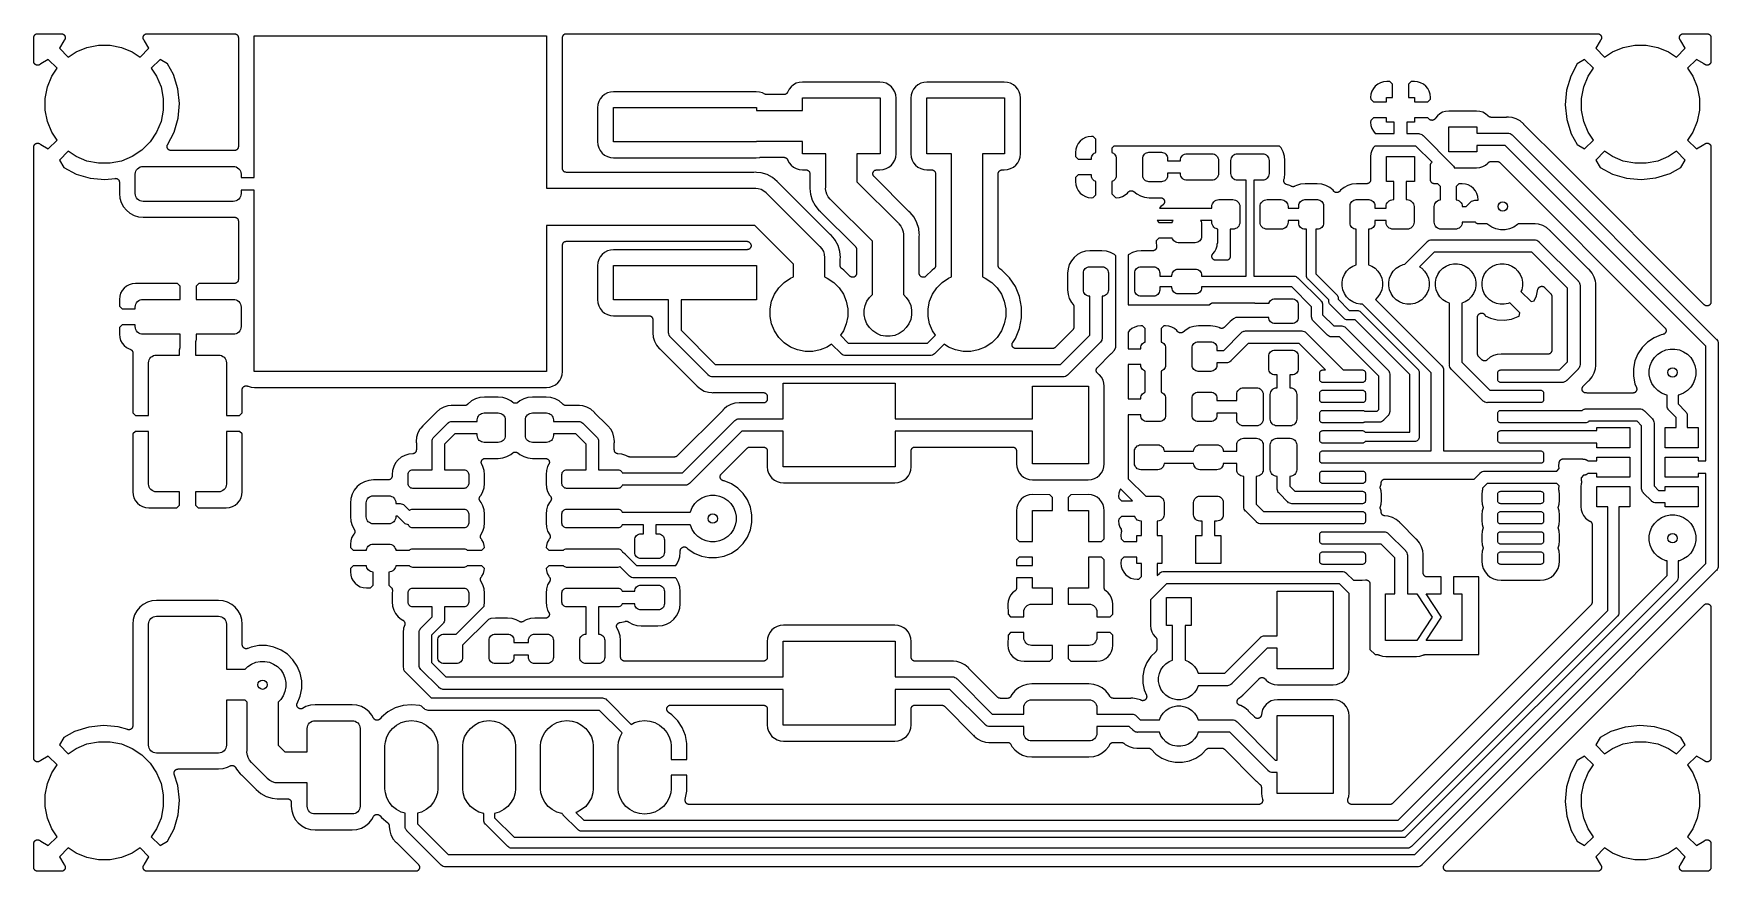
# Model space of a CAD drawing. Extents: x 17.5 to 71.7, y -43 to -16.
import ezdxf

# ---------------------------------------------------------------- set-up
doc = ezdxf.new("R2010")
doc.units = 0
doc.layers.add('BLACK', color=7, linetype='CONTINUOUS')

msp = doc.modelspace()

# ---------------------------------------------------------------- linework, layer by layer
at = {"layer": 'BLACK', "linetype": 'CONTINUOUS'}
for p, q in [((17.533, -16.1582), (17.5343, -16.1463)), ((17.533, -16.1591), (17.533, -16.1582)), ((17.533, -16.16), (17.533, -16.1591)), ((17.533, -16.1591), (17.533, -16.1591)), ((17.533, -16.1591), (17.533, -16.1591)), ((17.533, -16.9211), (17.533, -16.16)), ((17.5343, -16.1463), (17.5356, -16.1345)), ((17.5356, -16.1345), (17.5357, -16.134)), ((17.5357, -16.134), (17.5358, -16.1336)), ((17.5358, -16.1336), (17.5394, -16.1222)), ((17.5394, -16.1222), (17.5429, -16.1108)), ((17.5429, -16.1108), (17.5431, -16.1104)), ((17.5431, -16.1104), (17.5433, -16.11)), ((17.5433, -16.11), (17.549, -16.0995)), ((17.549, -16.0995), (17.5547, -16.089)), ((17.5547, -16.089), (17.555, -16.0886)), ((17.555, -16.0886), (17.5552, -16.0882)), ((17.5552, -16.0882), (17.5629, -16.0791)), ((17.5629, -16.0791), (17.5705, -16.0699)), ((17.5705, -16.0699), (17.5709, -16.0696)), ((17.5709, -16.0696), (17.5711, -16.0693)), ((17.5711, -16.0693), (17.5805, -16.0618)), ((17.5805, -16.0618), (17.5897, -16.0542)), ((17.5897, -16.0542), (17.5901, -16.054)), ((17.5901, -16.054), (17.5905, -16.0537)), ((17.5905, -16.0537), (17.6011, -16.0482)), ((17.6011, -16.0482), (17.6116, -16.0426)), ((17.6116, -16.0426), (17.612, -16.0425)), ((17.612, -16.0425), (17.6124, -16.0422)), ((17.6124, -16.0422), (17.6239, -16.0389)), ((17.6239, -16.0389), (17.6353, -16.0354)), ((17.6353, -16.0354), (17.6358, -16.0354)), ((17.6358, -16.0354), (17.6362, -16.0352)), ((17.6362, -16.0352), (17.6481, -16.0342)), ((17.6481, -16.0342), (17.66, -16.033)), ((17.66, -16.033), (18.4207, -16.033)), ((18.4207, -16.033), (18.4225, -16.033)), ((18.4225, -16.033), (18.4285, -16.0337)), ((18.4285, -16.0337), (18.4346, -16.0338)), ((18.4346, -16.0338), (18.4408, -16.0351)), ((18.4408, -16.0351), (18.4471, -16.0358)), ((18.4471, -16.0358), (18.4529, -16.0376)), ((18.4529, -16.0376), (18.4588, -16.0389)), ((18.4588, -16.0389), (18.4647, -16.0413)), ((18.4647, -16.0413), (18.4707, -16.0433)), ((18.4707, -16.0433), (18.4761, -16.0462)), ((18.4761, -16.0462), (18.4816, -16.0486)), ((18.4816, -16.0486), (18.4869, -16.0522)), ((18.4869, -16.0522), (18.4925, -16.0552)), ((18.4925, -16.0552), (18.4971, -16.0591)), ((18.4971, -16.0591), (18.5021, -16.0625)), ((18.5021, -16.0625), (18.5066, -16.0671)), ((18.5102, -16.2501), (18.5055, -16.254)), ((18.5066, -16.0671), (18.5114, -16.0711)), ((18.5142, -16.2452), (18.5102, -16.2501)), ((18.5114, -16.0711), (18.5153, -16.0759)), ((18.5187, -16.2407), (18.5142, -16.2452)), ((18.5153, -16.0759), (18.5195, -16.0802)), ((18.5221, -16.2357), (18.5187, -16.2407)), ((18.5195, -16.0802), (18.523, -16.0855)), ((18.526, -16.231), (18.5221, -16.2357)), ((18.523, -16.0855), (18.527, -16.0905)), ((18.529, -16.2254), (18.526, -16.231)), ((18.527, -16.0905), (18.5298, -16.0958)), ((18.5326, -16.2202), (18.529, -16.2254)), ((18.5298, -16.0958), (18.5331, -16.1009)), ((18.5349, -16.2146), (18.5326, -16.2202)), ((18.5331, -16.1009), (18.5355, -16.1068)), ((18.5378, -16.2092), (18.5349, -16.2146)), ((18.5355, -16.1068), (18.5385, -16.1124)), ((18.5397, -16.2031), (18.5378, -16.2092)), ((18.5385, -16.1124), (18.5402, -16.1182)), ((18.5421, -16.1973), (18.5397, -16.2031)), ((18.5402, -16.1182), (18.5425, -16.1239)), ((18.5433, -16.1913), (18.5421, -16.1973)), ((18.5425, -16.1239), (18.5437, -16.1301)), ((18.5451, -16.1855), (18.5433, -16.1913)), ((18.5437, -16.1301), (18.5455, -16.1362)), ((18.5458, -16.1792), (18.5451, -16.1855)), ((18.5455, -16.1362), (18.546, -16.1422)), ((18.547, -16.173), (18.5458, -16.1792)), ((18.546, -16.1422), (18.5472, -16.1482)), ((18.5471, -16.1669), (18.547, -16.173)), ((18.5472, -16.1482), (18.5471, -16.1546)), ((18.5471, -16.1546), (18.5477, -16.1609)), ((18.5477, -16.1609), (18.5471, -16.1669)), ((21.0519, -16.1591), (21.0525, -16.1535)), ((21.0526, -16.1658), (21.0519, -16.1591)), ((21.0525, -16.1478), (21.0538, -16.1412)), ((21.0525, -16.1535), (21.0525, -16.1478)), ((21.0526, -16.1726), (21.0526, -16.1658)), ((21.0537, -16.1781), (21.0526, -16.1726)), ((21.0542, -16.1838), (21.0537, -16.1781)), ((21.0538, -16.1412), (21.0545, -16.1345)), ((21.0561, -16.1903), (21.0542, -16.1838)), ((21.0545, -16.1345), (21.0562, -16.129)), ((21.0574, -16.1969), (21.0561, -16.1903)), ((21.0562, -16.129), (21.0573, -16.1235)), ((21.0573, -16.1235), (21.0599, -16.1172)), ((21.0596, -16.2021), (21.0574, -16.1969)), ((21.0612, -16.2076), (21.0596, -16.2021)), ((21.0599, -16.1172), (21.0619, -16.1108)), ((21.0643, -16.2135), (21.0612, -16.2076)), ((21.0619, -16.1108), (21.0646, -16.1058)), ((21.0669, -16.2198), (21.0643, -16.2135)), ((21.0646, -16.1058), (21.0667, -16.1005)), ((21.0667, -16.1005), (21.0705, -16.0949)), ((21.07, -16.2245), (21.0669, -16.2198)), ((21.0727, -16.2295), (21.07, -16.2245)), ((21.0705, -16.0949), (21.0737, -16.089)), ((21.0769, -16.2348), (21.0727, -16.2295)), ((21.0737, -16.089), (21.0773, -16.0846)), ((21.0806, -16.2404), (21.0769, -16.2348)), ((21.0773, -16.0846), (21.0804, -16.0799)), ((21.0804, -16.0799), (21.0852, -16.0751)), ((21.0847, -16.2444), (21.0806, -16.2404)), ((21.0882, -16.2489), (21.0847, -16.2444)), ((21.0852, -16.0751), (21.0895, -16.0699)), ((21.0934, -16.2532), (21.0882, -16.2489)), ((21.0895, -16.0699), (21.0939, -16.0663)), ((21.0939, -16.0663), (21.0979, -16.0623)), ((21.0979, -16.0623), (21.1034, -16.0585)), ((21.1034, -16.0585), (21.1087, -16.0542)), ((21.1087, -16.0542), (21.1137, -16.0516)), ((21.1137, -16.0516), (21.1184, -16.0484)), ((21.1184, -16.0484), (21.1246, -16.0457)), ((21.1246, -16.0457), (21.1305, -16.0426)), ((21.1305, -16.0426), (21.136, -16.0409)), ((21.136, -16.0409), (21.1412, -16.0387)), ((21.1412, -16.0387), (21.1478, -16.0374)), ((21.1478, -16.0374), (21.1543, -16.0354)), ((21.1543, -16.0354), (21.1599, -16.0349)), ((21.1599, -16.0349), (21.1655, -16.0337)), ((21.1655, -16.0337), (21.1722, -16.0337)), ((21.1722, -16.0337), (21.1789, -16.033)), ((21.1789, -16.033), (23.9869, -16.033)), ((23.9869, -16.033), (23.9878, -16.033)), ((23.9878, -16.033), (23.9878, -16.033)), ((23.9878, -16.033), (23.9878, -16.033)), ((23.9878, -16.033), (23.9887, -16.033)), ((23.9887, -16.033), (24.0006, -16.0343)), ((24.0006, -16.0343), (24.0125, -16.0356)), ((24.0125, -16.0356), (24.0129, -16.0357)), ((24.0129, -16.0357), (24.0133, -16.0358)), ((24.0133, -16.0358), (24.0247, -16.0394)), ((24.0247, -16.0394), (24.0361, -16.0429)), ((24.0361, -16.0429), (24.0365, -16.0431)), ((24.0365, -16.0431), (24.037, -16.0433)), ((24.037, -16.0433), (24.0474, -16.049)), ((24.0474, -16.049), (24.0579, -16.0547)), ((24.0579, -16.0547), (24.0583, -16.055)), ((24.0583, -16.055), (24.0587, -16.0552)), ((24.0587, -16.0552), (24.0678, -16.0629)), ((24.0678, -16.0629), (24.077, -16.0705)), ((24.077, -16.0705), (24.0773, -16.0709)), ((24.0773, -16.0709), (24.0777, -16.0711)), ((24.0777, -16.0711), (24.0852, -16.0805)), ((24.0852, -16.0805), (24.0927, -16.0897)), ((24.0927, -16.0897), (24.0929, -16.0901)), ((24.0929, -16.0901), (24.0932, -16.0905)), ((24.0932, -16.0905), (24.0987, -16.1011)), ((24.0987, -16.1011), (24.1043, -16.1116)), ((24.1043, -16.1116), (24.1045, -16.112)), ((24.1045, -16.112), (24.1047, -16.1124)), ((24.1047, -16.1124), (24.108, -16.1239)), ((24.108, -16.1239), (24.1115, -16.1353)), ((24.1115, -16.1353), (24.1116, -16.1358)), ((24.1116, -16.1358), (24.1117, -16.1362)), ((24.1117, -16.1362), (24.1128, -16.1481)), ((24.1128, -16.1481), (24.1139, -16.16)), ((24.1139, -16.16), (24.1139, -19.6656)), ((24.625, -20.6625), (24.625, -16.1)), ((24.625, -16.1), (34.025, -16.1)), ((34.025, -16.1), (34.025, -21)), ((34.5361, -16.1582), (34.5374, -16.1463)), ((34.5361, -16.1591), (34.5361, -16.1582)), ((34.5361, -16.16), (34.5361, -16.1591)), ((34.5361, -16.1591), (34.5361, -16.1591)), ((34.5361, -16.1591), (34.5361, -16.1591)), ((34.5361, -20.365), (34.5361, -16.16)), ((34.5374, -16.1463), (34.5387, -16.1345)), ((34.5387, -16.1345), (34.5388, -16.134)), ((34.5388, -16.1336), (34.5425, -16.1222)), ((34.5388, -16.134), (34.5388, -16.1336)), ((34.5425, -16.1222), (34.546, -16.1108)), ((34.546, -16.1108), (34.5462, -16.1104)), ((34.5462, -16.1104), (34.5463, -16.11)), ((34.5463, -16.11), (34.5521, -16.0995)), ((34.5521, -16.0995), (34.5578, -16.089)), ((34.5578, -16.089), (34.5581, -16.0886)), ((34.5581, -16.0886), (34.5583, -16.0882)), ((34.5583, -16.0882), (34.566, -16.0791)), ((34.566, -16.0791), (34.5736, -16.0699)), ((34.5736, -16.0699), (34.5739, -16.0696)), ((34.5739, -16.0696), (34.5742, -16.0693)), ((34.5742, -16.0693), (34.5835, -16.0618)), ((34.5835, -16.0618), (34.5928, -16.0542)), ((34.5928, -16.0542), (34.5932, -16.054)), ((34.5932, -16.054), (34.5935, -16.0537)), ((34.5935, -16.0537), (34.6041, -16.0482)), ((34.6041, -16.0482), (34.6147, -16.0426)), ((34.6147, -16.0426), (34.6151, -16.0425)), ((34.6151, -16.0425), (34.6155, -16.0422)), ((34.6155, -16.0422), (34.6269, -16.0389)), ((34.6269, -16.0389), (34.6384, -16.0354)), ((34.6384, -16.0354), (34.6388, -16.0354)), ((34.6388, -16.0354), (34.6393, -16.0352)), ((34.6393, -16.0352), (34.6512, -16.0342)), ((34.6512, -16.0342), (34.6631, -16.033)), ((34.6631, -16.033), (67.8207, -16.033)), ((67.8207, -16.033), (67.8225, -16.033)), ((67.8225, -16.033), (67.8285, -16.0337)), ((67.8285, -16.0337), (67.8346, -16.0338)), ((67.8346, -16.0338), (67.8408, -16.0351)), ((67.8408, -16.0351), (67.8471, -16.0358)), ((67.8471, -16.0358), (67.8529, -16.0376)), ((67.8529, -16.0376), (67.8588, -16.0389)), ((67.8588, -16.0389), (67.8647, -16.0413)), ((67.8647, -16.0413), (67.8707, -16.0433)), ((67.8707, -16.0433), (67.8761, -16.0462)), ((67.8761, -16.0462), (67.8816, -16.0486)), ((67.8816, -16.0486), (67.8869, -16.0522)), ((67.8869, -16.0522), (67.8925, -16.0552)), ((67.8925, -16.0552), (67.8971, -16.0591)), ((67.8971, -16.0591), (67.9021, -16.0625)), ((67.9021, -16.0625), (67.9066, -16.0671)), ((67.9102, -16.2501), (67.9055, -16.254)), ((67.9066, -16.0671), (67.9114, -16.0711)), ((67.9142, -16.2452), (67.9102, -16.2501)), ((67.9114, -16.0711), (67.9153, -16.0759)), ((67.9187, -16.2407), (67.9142, -16.2452)), ((67.9153, -16.0759), (67.9195, -16.0802)), ((67.9221, -16.2357), (67.9187, -16.2407)), ((67.9195, -16.0802), (67.923, -16.0855)), ((67.926, -16.231), (67.9221, -16.2357)), ((67.923, -16.0855), (67.927, -16.0905)), ((67.929, -16.2254), (67.926, -16.231)), ((67.927, -16.0905), (67.9298, -16.0958)), ((67.9326, -16.2202), (67.929, -16.2254)), ((67.9298, -16.0958), (67.9331, -16.1009)), ((67.9349, -16.2146), (67.9326, -16.2202)), ((67.9331, -16.1009), (67.9355, -16.1068)), ((67.9378, -16.2092), (67.9349, -16.2146)), ((67.9355, -16.1068), (67.9385, -16.1124)), ((67.9397, -16.2031), (67.9378, -16.2092)), ((67.9385, -16.1124), (67.9402, -16.1182)), ((67.9421, -16.1973), (67.9397, -16.2031)), ((67.9402, -16.1182), (67.9425, -16.1239)), ((67.9433, -16.1913), (67.9421, -16.1973)), ((67.9425, -16.1239), (67.9437, -16.1301)), ((67.9451, -16.1855), (67.9433, -16.1913)), ((67.9437, -16.1301), (67.9455, -16.1362)), ((67.9458, -16.1792), (67.9451, -16.1855)), ((67.9455, -16.1362), (67.946, -16.1422)), ((67.947, -16.173), (67.9458, -16.1792)), ((67.946, -16.1422), (67.9472, -16.1482)), ((67.9471, -16.1669), (67.947, -16.173)), ((67.9472, -16.1482), (67.9471, -16.1546)), ((67.9471, -16.1546), (67.9477, -16.1609)), ((67.9477, -16.1609), (67.9471, -16.1669)), ((70.4519, -16.1591), (70.4525, -16.1535)), ((70.4526, -16.1658), (70.4519, -16.1591)), ((70.4525, -16.1478), (70.4538, -16.1412)), ((70.4525, -16.1535), (70.4525, -16.1478)), ((70.4526, -16.1726), (70.4526, -16.1658)), ((70.4537, -16.1781), (70.4526, -16.1726)), ((70.4542, -16.1838), (70.4537, -16.1781)), ((70.4538, -16.1412), (70.4545, -16.1345)), ((70.4561, -16.1903), (70.4542, -16.1838)), ((70.4545, -16.1345), (70.4562, -16.129)), ((70.4574, -16.1969), (70.4561, -16.1903)), ((70.4562, -16.129), (70.4573, -16.1235)), ((70.4573, -16.1235), (70.4599, -16.1172)), ((70.4596, -16.2021), (70.4574, -16.1969)), ((70.4612, -16.2076), (70.4596, -16.2021)), ((70.4599, -16.1172), (70.4619, -16.1108)), ((70.4643, -16.2135), (70.4612, -16.2076)), ((70.4619, -16.1108), (70.4646, -16.1058)), ((70.4669, -16.2198), (70.4643, -16.2135)), ((70.4646, -16.1058), (70.4667, -16.1005)), ((70.4667, -16.1005), (70.4705, -16.0949)), ((70.47, -16.2245), (70.4669, -16.2198)), ((70.4727, -16.2295), (70.47, -16.2245)), ((70.4705, -16.0949), (70.4737, -16.089)), ((70.4769, -16.2348), (70.4727, -16.2295)), ((70.4737, -16.089), (70.4773, -16.0846)), ((70.4806, -16.2404), (70.4769, -16.2348)), ((70.4773, -16.0846), (70.4804, -16.0799)), ((70.4804, -16.0799), (70.4852, -16.0751)), ((70.4847, -16.2444), (70.4806, -16.2404)), ((70.4882, -16.2489), (70.4847, -16.2444)), ((70.4852, -16.0751), (70.4895, -16.0699)), ((70.4934, -16.2532), (70.4882, -16.2489)), ((70.4895, -16.0699), (70.4939, -16.0663)), ((70.4939, -16.0663), (70.4979, -16.0623)), ((70.4979, -16.0623), (70.5034, -16.0585)), ((70.5034, -16.0585), (70.5087, -16.0542)), ((70.5087, -16.0542), (70.5137, -16.0516)), ((70.5137, -16.0516), (70.5184, -16.0484)), ((70.5184, -16.0484), (70.5246, -16.0457)), ((70.5246, -16.0457), (70.5305, -16.0426)), ((70.5305, -16.0426), (70.536, -16.0409)), ((70.536, -16.0409), (70.5412, -16.0387)), ((70.5412, -16.0387), (70.5478, -16.0374)), ((70.5478, -16.0374), (70.5543, -16.0354)), ((70.5543, -16.0354), (70.5599, -16.0349)), ((70.5599, -16.0349), (70.5655, -16.0337)), ((70.5655, -16.0337), (70.5722, -16.0337)), ((70.5722, -16.0337), (70.5789, -16.033)), ((70.5789, -16.033), (71.34, -16.033)), ((71.34, -16.033), (71.3409, -16.033)), ((71.3409, -16.033), (71.3409, -16.033)), ((71.3409, -16.033), (71.3409, -16.033)), ((71.3409, -16.033), (71.3418, -16.033)), ((71.3418, -16.033), (71.3537, -16.0343)), ((71.3537, -16.0343), (71.3655, -16.0356)), ((71.3655, -16.0356), (71.366, -16.0357)), ((71.366, -16.0357), (71.3664, -16.0358)), ((71.3664, -16.0358), (71.3778, -16.0394)), ((71.3778, -16.0394), (71.3892, -16.0429)), ((71.3892, -16.0429), (71.3896, -16.0431)), ((71.3896, -16.0431), (71.39, -16.0433)), ((71.39, -16.0433), (71.4005, -16.049)), ((71.4005, -16.049), (71.411, -16.0547)), ((71.411, -16.0547), (71.4114, -16.055)), ((71.4114, -16.055), (71.4118, -16.0552)), ((71.4118, -16.0552), (71.4209, -16.0629)), ((71.4209, -16.0629), (71.4301, -16.0705)), ((71.4301, -16.0705), (71.4304, -16.0709)), ((71.4304, -16.0709), (71.4307, -16.0711)), ((71.4307, -16.0711), (71.4382, -16.0805)), ((71.4382, -16.0805), (71.4458, -16.0897)), ((71.4458, -16.0897), (71.446, -16.0901)), ((71.446, -16.0901), (71.4463, -16.0905)), ((71.4463, -16.0905), (71.4518, -16.1011)), ((71.4518, -16.1011), (71.4574, -16.1116)), ((71.4574, -16.1116), (71.4575, -16.112)), ((71.4575, -16.112), (71.4578, -16.1124)), ((71.4578, -16.1124), (71.4611, -16.1239)), ((71.4611, -16.1239), (71.4646, -16.1353)), ((71.4646, -16.1353), (71.4646, -16.1358)), ((71.4646, -16.1358), (71.4648, -16.1362)), ((71.4648, -16.1362), (71.4658, -16.1481)), ((71.4658, -16.1481), (71.467, -16.16)), ((71.467, -16.16), (71.467, -16.9207)), ((18.502, -16.2574), (18.3617, -16.5025)), ((18.3617, -16.5025), (18.6455, -16.7863)), ((18.5055, -16.254), (18.502, -16.2574)), ((18.6455, -16.7863), (18.9, -16.6162)), ((18.9, -16.6162), (19.2458, -16.473)), ((19.2458, -16.473), (19.6129, -16.4)), ((19.6129, -16.4), (19.9871, -16.4)), ((19.9871, -16.4), (20.3542, -16.473)), ((20.3542, -16.473), (20.7, -16.6162)), ((20.7, -16.6162), (20.9545, -16.7863)), ((20.9545, -16.7863), (21.2383, -16.5025)), ((21.0981, -16.258), (21.0934, -16.2532)), ((21.0984, -16.2582), (21.0981, -16.258)), ((21.2383, -16.5025), (21.0984, -16.2582)), ((67.902, -16.2574), (67.7617, -16.5025)), ((67.7617, -16.5025), (68.0455, -16.7863)), ((67.9055, -16.254), (67.902, -16.2574)), ((68.0455, -16.7863), (68.3, -16.6162)), ((68.3, -16.6162), (68.6458, -16.473)), ((68.6458, -16.473), (69.0129, -16.4)), ((69.0129, -16.4), (69.3871, -16.4)), ((69.3871, -16.4), (69.7542, -16.473)), ((69.7542, -16.473), (70.1, -16.6162)), ((70.1, -16.6162), (70.3545, -16.7863)), ((70.3545, -16.7863), (70.6383, -16.5025)), ((70.4981, -16.258), (70.4934, -16.2532)), ((70.4984, -16.2582), (70.4981, -16.258)), ((70.6383, -16.5025), (70.4984, -16.2582)), ((17.5337, -16.9278), (17.533, -16.9211)), ((17.5337, -16.9345), (17.5337, -16.9278)), ((17.5349, -16.9401), (17.5337, -16.9345)), ((17.5354, -16.9457), (17.5349, -16.9401)), ((17.5374, -16.9522), (17.5354, -16.9457)), ((17.5387, -16.9588), (17.5374, -16.9522)), ((17.5409, -16.964), (17.5387, -16.9588)), ((17.5426, -16.9694), (17.5409, -16.964)), ((17.5457, -16.9754), (17.5426, -16.9694)), ((17.5484, -16.9816), (17.5457, -16.9754)), ((17.5516, -16.9863), (17.5484, -16.9816)), ((17.5542, -16.9913), (17.5516, -16.9863)), ((17.5585, -16.9966), (17.5542, -16.9913)), ((17.5623, -17.0021), (17.5585, -16.9966)), ((17.5663, -17.0061), (17.5623, -17.0021)), ((17.5699, -17.0105), (17.5663, -17.0061)), ((17.5751, -17.0148), (17.5699, -17.0105)), ((17.5799, -17.0196), (17.5751, -17.0148)), ((17.5846, -17.0227), (17.5799, -17.0196)), ((17.589, -17.0263), (17.5846, -17.0227)), ((17.5949, -17.0295), (17.589, -17.0263)), ((17.6005, -17.0333), (17.5949, -17.0295)), ((17.6058, -17.0354), (17.6005, -17.0333)), ((17.6108, -17.0381), (17.6058, -17.0354)), ((17.6172, -17.0401), (17.6108, -17.0381)), ((17.6235, -17.0427), (17.6172, -17.0401)), ((17.629, -17.0438), (17.6235, -17.0427)), ((17.6345, -17.0455), (17.629, -17.0438)), ((17.6412, -17.0462), (17.6345, -17.0455)), ((17.6478, -17.0475), (17.6412, -17.0462)), ((17.6535, -17.0475), (17.6478, -17.0475)), ((17.6591, -17.0481), (17.6535, -17.0475)), ((17.6658, -17.0474), (17.6591, -17.0481)), ((17.6726, -17.0474), (17.6658, -17.0474)), ((17.6781, -17.0463), (17.6726, -17.0474)), ((17.6838, -17.0458), (17.6781, -17.0463)), ((17.6903, -17.0439), (17.6838, -17.0458)), ((17.6969, -17.0426), (17.6903, -17.0439)), ((17.7021, -17.0404), (17.6969, -17.0426)), ((17.7076, -17.0388), (17.7021, -17.0404)), ((17.7135, -17.0357), (17.7076, -17.0388)), ((17.7198, -17.0331), (17.7135, -17.0357)), ((17.7245, -17.03), (17.7198, -17.0331)), ((17.7295, -17.0273), (17.7245, -17.03)), ((17.7348, -17.0231), (17.7295, -17.0273)), ((17.7404, -17.0194), (17.7348, -17.0231)), ((17.7444, -17.0153), (17.7404, -17.0194)), ((17.7489, -17.0118), (17.7444, -17.0153)), ((17.7532, -17.0066), (17.7489, -17.0118)), ((17.758, -17.0019), (17.7532, -17.0066)), ((17.7582, -17.0016), (17.758, -17.0019)), ((18.0025, -16.8617), (17.7582, -17.0016)), ((18.2863, -17.1455), (18.0025, -16.8617)), ((18.1162, -17.4), (18.2863, -17.1455)), ((21.5975, -16.8617), (21.3137, -17.1455)), ((21.3137, -17.1455), (21.4838, -17.4)), ((21.8381, -16.9994), (21.5975, -16.8617)), ((22.0253, -17.3497), (21.8381, -16.9994)), ((67.1626, -16.9991), (66.9548, -17.3978)), ((67.4025, -16.8617), (67.1626, -16.9991)), ((67.6863, -17.1455), (67.4025, -16.8617)), ((67.5162, -17.4), (67.6863, -17.1455)), ((70.9975, -16.8617), (70.7137, -17.1455)), ((70.7137, -17.1455), (70.8838, -17.4)), ((71.2426, -17.002), (70.9975, -16.8617)), ((71.246, -17.0055), (71.2426, -17.002)), ((71.2499, -17.0102), (71.246, -17.0055)), ((71.2548, -17.0142), (71.2499, -17.0102)), ((71.2593, -17.0187), (71.2548, -17.0142)), ((71.2643, -17.0221), (71.2593, -17.0187)), ((71.269, -17.026), (71.2643, -17.0221)), ((71.2746, -17.029), (71.269, -17.026)), ((71.2798, -17.0326), (71.2746, -17.029)), ((71.2854, -17.0349), (71.2798, -17.0326)), ((71.2908, -17.0378), (71.2854, -17.0349)), ((71.2969, -17.0397), (71.2908, -17.0378)), ((71.3027, -17.0421), (71.2969, -17.0397)), ((71.3087, -17.0433), (71.3027, -17.0421)), ((71.3145, -17.0451), (71.3087, -17.0433)), ((71.3208, -17.0458), (71.3145, -17.0451)), ((71.327, -17.047), (71.3208, -17.0458)), ((71.3331, -17.0471), (71.327, -17.047)), ((71.3391, -17.0477), (71.3331, -17.0471)), ((71.3454, -17.0471), (71.3391, -17.0477)), ((71.3518, -17.0472), (71.3454, -17.0471)), ((71.3578, -17.046), (71.3518, -17.0472)), ((71.3638, -17.0455), (71.3578, -17.046)), ((71.3699, -17.0437), (71.3638, -17.0455)), ((71.3761, -17.0425), (71.3699, -17.0437)), ((71.3818, -17.0402), (71.3761, -17.0425)), ((71.3876, -17.0385), (71.3818, -17.0402)), ((71.3932, -17.0355), (71.3876, -17.0385)), ((71.3991, -17.0331), (71.3932, -17.0355)), ((71.4042, -17.0298), (71.3991, -17.0331)), ((71.4095, -17.027), (71.4042, -17.0298)), ((71.4145, -17.023), (71.4095, -17.027)), ((71.4198, -17.0195), (71.4145, -17.023)), ((71.4241, -17.0153), (71.4198, -17.0195)), ((71.4289, -17.0114), (71.4241, -17.0153)), ((71.4329, -17.0066), (71.4289, -17.0114)), ((71.4375, -17.0021), (71.4329, -17.0066)), ((71.4409, -16.9971), (71.4375, -17.0021)), ((71.4448, -16.9925), (71.4409, -16.9971)), ((71.4478, -16.9869), (71.4448, -16.9925)), ((71.4514, -16.9816), (71.4478, -16.9869)), ((71.4538, -16.9761), (71.4514, -16.9816)), ((71.4567, -16.9707), (71.4538, -16.9761)), ((71.4587, -16.9647), (71.4567, -16.9707)), ((71.4611, -16.9588), (71.4587, -16.9647)), ((71.4624, -16.9529), (71.4611, -16.9588)), ((71.4642, -16.9471), (71.4624, -16.9529)), ((71.4649, -16.9408), (71.4642, -16.9471)), ((71.4662, -16.9346), (71.4649, -16.9408)), ((71.4663, -16.9285), (71.4662, -16.9346)), ((71.467, -16.9225), (71.4663, -16.9285)), ((71.467, -16.9207), (71.467, -16.9225)), ((17.9, -18.1129), (17.973, -17.7458)), ((17.973, -17.7458), (18.1162, -17.4)), ((21.4838, -17.4), (21.627, -17.7458)), ((21.627, -17.7458), (21.7, -18.1129)), ((22.168, -17.8028), (22.0253, -17.3497)), ((22.2195, -18.2743), (22.168, -17.8028)), ((41.8256, -17.8164), (41.7776, -17.9061)), ((41.8891, -17.7391), (41.8256, -17.8164)), ((41.9664, -17.6756), (41.8891, -17.7391)), ((42.0547, -17.6284), (41.9664, -17.6756)), ((42.1504, -17.5994), (42.0547, -17.6284)), ((42.2562, -17.5889), (42.1504, -17.5994)), ((44.7438, -17.5889), (42.2562, -17.5889)), ((44.8496, -17.5993), (44.7438, -17.5889)), ((44.9453, -17.6284), (44.8496, -17.5993)), ((45.0336, -17.6756), (44.9453, -17.6284)), ((45.1109, -17.7391), (45.0336, -17.6756)), ((45.1744, -17.8164), (45.1109, -17.7391)), ((45.2216, -17.9047), (45.1744, -17.8164)), ((45.8256, -17.8164), (45.7784, -17.9047)), ((45.8891, -17.7391), (45.8256, -17.8164)), ((45.9664, -17.6756), (45.8891, -17.7391)), ((46.0547, -17.6284), (45.9664, -17.6756)), ((46.1504, -17.5994), (46.0547, -17.6284)), ((46.2562, -17.5889), (46.1504, -17.5994)), ((48.7438, -17.5889), (46.2562, -17.5889)), ((48.8496, -17.5993), (48.7438, -17.5889)), ((48.9453, -17.6284), (48.8496, -17.5993)), ((49.0336, -17.6756), (48.9453, -17.6284)), ((49.1109, -17.7391), (49.0336, -17.6756)), ((49.1744, -17.8164), (49.1109, -17.7391)), ((49.2216, -17.9047), (49.1744, -17.8164)), ((60.6096, -17.7974), (60.5624, -17.8857)), ((60.6731, -17.7201), (60.6096, -17.7974)), ((60.7504, -17.6566), (60.6731, -17.7201)), ((60.8387, -17.6094), (60.7504, -17.6566)), ((60.9344, -17.5804), (60.8387, -17.6094)), ((61.0391, -17.57), (60.9344, -17.5804)), ((61.1447, -17.572), (61.0391, -17.57)), ((61.23, -17.6574), (61.1447, -17.572)), ((61.23, -18.081), (61.23, -17.6574)), ((61.8233, -17.572), (61.738, -17.6574)), ((61.738, -17.6574), (61.738, -18.081)), ((61.9289, -17.57), (61.8233, -17.572)), ((62.0336, -17.5803), (61.9289, -17.57)), ((62.1293, -17.6094), (62.0336, -17.5803)), ((62.2176, -17.6566), (62.1293, -17.6094)), ((62.2949, -17.7201), (62.2176, -17.6566)), ((62.3584, -17.7974), (62.2949, -17.7201)), ((62.4056, -17.8857), (62.3584, -17.7974)), ((66.822, -17.8532), (66.7805, -18.3257)), ((66.9548, -17.3978), (66.822, -17.8532)), ((67.3, -18.1129), (67.373, -17.7458)), ((67.373, -17.7458), (67.5162, -17.4)), ((70.8838, -17.4), (71.027, -17.7458)), ((71.027, -17.7458), (71.1, -18.1129)), ((17.9, -18.4871), (17.9, -18.1129)), ((21.7, -18.1129), (21.7, -18.4871)), ((22.178, -18.7468), (22.2195, -18.2743)), ((35.6743, -18.3104), (35.6639, -18.4162)), ((35.6639, -18.4162), (35.6639, -19.5038)), ((35.7034, -18.2147), (35.6743, -18.3104)), ((35.7506, -18.1264), (35.7034, -18.2147)), ((35.8141, -18.0491), (35.7506, -18.1264)), ((35.8914, -17.9856), (35.8141, -18.0491)), ((35.9797, -17.9384), (35.8914, -17.9856)), ((36.0754, -17.9094), (35.9797, -17.9384)), ((36.1812, -17.8989), (36.0754, -17.9094)), ((36.175, -19.51), (36.175, -18.41)), ((36.175, -18.41), (40.775, -18.41)), ((40.7688, -17.8989), (36.1812, -17.8989)), ((40.8746, -17.9093), (40.7688, -17.8989)), ((40.775, -18.41), (40.775, -18.5)), ((40.9703, -17.9384), (40.8746, -17.9093)), ((41.0426, -17.977), (40.9703, -17.9384)), ((41.0476, -17.9791), (41.0426, -17.977)), ((41.0524, -17.9817), (41.0476, -17.9791)), ((41.059, -17.9838), (41.0524, -17.9817)), ((41.0655, -17.9865), (41.059, -17.9838)), ((41.0708, -17.9876), (41.0655, -17.9865)), ((41.076, -17.9892), (41.0708, -17.9876)), ((41.083, -17.99), (41.076, -17.9892)), ((41.0898, -17.9914), (41.083, -17.99)), ((41.0952, -17.9914), (41.0898, -17.9914)), ((41.1007, -17.992), (41.0952, -17.9914)), ((41.1024, -17.992), (41.1007, -17.992)), ((41.6577, -17.992), (41.1024, -17.992)), ((41.6634, -17.9914), (41.6577, -17.992)), ((41.6691, -17.9915), (41.6634, -17.9914)), ((41.6757, -17.9902), (41.6691, -17.9915)), ((41.6824, -17.9896), (41.6757, -17.9902)), ((41.6878, -17.9879), (41.6824, -17.9896)), ((41.6934, -17.9869), (41.6878, -17.9879)), ((41.6997, -17.9844), (41.6934, -17.9869)), ((41.7061, -17.9824), (41.6997, -17.9844)), ((41.7111, -17.9797), (41.7061, -17.9824)), ((41.7164, -17.9776), (41.7111, -17.9797)), ((41.722, -17.9739), (41.7164, -17.9776)), ((41.728, -17.9708), (41.722, -17.9739)), ((41.7324, -17.9672), (41.728, -17.9708)), ((41.7372, -17.9641), (41.7324, -17.9672)), ((41.742, -17.9594), (41.7372, -17.9641)), ((41.7472, -17.9551), (41.742, -17.9594)), ((41.7508, -17.9507), (41.7472, -17.9551)), ((41.7549, -17.9468), (41.7508, -17.9507)), ((41.7587, -17.9412), (41.7549, -17.9468)), ((41.763, -17.936), (41.7587, -17.9412)), ((41.7657, -17.931), (41.763, -17.936)), ((41.7689, -17.9263), (41.7657, -17.931)), ((41.7716, -17.9201), (41.7689, -17.9263)), ((41.7748, -17.9142), (41.7716, -17.9201)), ((41.7765, -17.9088), (41.7748, -17.9142)), ((41.7776, -17.9061), (41.7765, -17.9088)), ((42.25, -18.5), (42.25, -18.1)), ((42.25, -18.1), (44.75, -18.1)), ((44.75, -18.1), (44.75, -19.9)), ((45.2506, -18.0004), (45.2216, -17.9047)), ((45.2611, -18.1062), (45.2506, -18.0004)), ((45.2611, -19.8938), (45.2611, -18.1062)), ((45.7493, -18.0004), (45.7389, -18.1062)), ((45.7389, -18.1062), (45.7389, -19.8938)), ((45.7784, -17.9047), (45.7493, -18.0004)), ((46.25, -19.9), (46.25, -18.1)), ((46.25, -18.1), (48.75, -18.1)), ((48.75, -18.1), (48.75, -19.9)), ((49.2507, -18.0004), (49.2216, -17.9047)), ((49.2598, -18.0934), (49.2507, -18.0004)), ((49.2611, -18.1062), (49.2598, -18.0934)), ((49.2611, -19.8938), (49.2611, -18.1062)), ((60.5333, -17.9814), (60.5231, -18.0855)), ((60.5231, -18.0855), (60.5246, -18.1412)), ((60.5246, -18.1412), (60.6104, -18.227)), ((60.5624, -17.8857), (60.5333, -17.9814)), ((60.6104, -18.227), (61.034, -18.227)), ((61.034, -18.227), (61.034, -18.081)), ((61.034, -18.081), (61.23, -18.081)), ((61.738, -18.081), (61.934, -18.081)), ((61.934, -18.081), (61.934, -18.227)), ((61.934, -18.227), (62.3576, -18.227)), ((62.3576, -18.227), (62.4434, -18.1412)), ((62.4346, -17.9814), (62.4056, -17.8857)), ((62.4449, -18.0855), (62.4346, -17.9814)), ((62.4434, -18.1412), (62.4449, -18.0855)), ((66.7805, -18.3257), (66.832, -18.7972)), ((67.3, -18.4871), (67.3, -18.1129)), ((71.1, -18.1129), (71.1, -18.4871)), ((17.973, -18.8542), (17.9, -18.4871)), ((18.1162, -19.2), (17.973, -18.8542)), ((21.627, -18.8542), (21.4838, -19.2)), ((21.7, -18.4871), (21.627, -18.8542)), ((22.0452, -19.2022), (22.178, -18.7468)), ((40.775, -18.5), (42.25, -18.5)), ((60.5246, -18.8208), (60.5231, -18.8765)), ((60.5231, -18.8765), (60.5333, -18.9806)), ((60.6104, -18.735), (60.5246, -18.8208)), ((61.034, -18.735), (60.6104, -18.735)), ((61.034, -18.881), (61.034, -18.735)), ((61.284, -18.881), (61.034, -18.881)), ((61.284, -19.245), (61.284, -18.881)), ((61.934, -18.881), (61.684, -18.881)), ((61.684, -18.881), (61.684, -19.245)), ((62.3576, -18.735), (61.934, -18.735)), ((61.934, -18.735), (61.934, -18.881)), ((62.4051, -18.7824), (62.3576, -18.735)), ((62.4096, -18.7861), (62.4051, -18.7824)), ((62.4137, -18.7903), (62.4096, -18.7861)), ((62.4191, -18.794), (62.4137, -18.7903)), ((62.4242, -18.7981), (62.4191, -18.794)), ((62.4294, -18.8009), (62.4242, -18.7981)), ((62.4342, -18.8042), (62.4294, -18.8009)), ((62.4403, -18.8068), (62.4342, -18.8042)), ((62.4461, -18.8099), (62.4403, -18.8068)), ((62.4516, -18.8116), (62.4461, -18.8099)), ((62.457, -18.8138), (62.4516, -18.8116)), ((62.4635, -18.8152), (62.457, -18.8138)), ((62.4698, -18.8171), (62.4635, -18.8152)), ((62.4756, -18.8177), (62.4698, -18.8171)), ((62.4813, -18.8189), (62.4756, -18.8177)), ((62.4879, -18.8189), (62.4813, -18.8189)), ((62.4944, -18.8196), (62.4879, -18.8189)), ((62.5002, -18.8191), (62.4944, -18.8196)), ((62.5061, -18.8191), (62.5002, -18.8191)), ((62.5126, -18.8179), (62.5061, -18.8191)), ((62.5191, -18.8173), (62.5126, -18.8179)), ((62.5247, -18.8156), (62.5191, -18.8173)), ((62.5304, -18.8145), (62.5247, -18.8156)), ((62.5365, -18.8121), (62.5304, -18.8145)), ((62.5428, -18.8102), (62.5365, -18.8121)), ((62.548, -18.8075), (62.5428, -18.8102)), ((62.5534, -18.8053), (62.548, -18.8075)), ((62.559, -18.8017), (62.5534, -18.8053)), ((62.5648, -18.7986), (62.559, -18.8017)), ((62.5693, -18.795), (62.5648, -18.7986)), ((62.5742, -18.7918), (62.5693, -18.795)), ((62.5789, -18.7872), (62.5742, -18.7918)), ((62.584, -18.783), (62.5789, -18.7872)), ((62.5878, -18.7785), (62.584, -18.783)), ((62.592, -18.7745), (62.5878, -18.7785)), ((62.5957, -18.769), (62.592, -18.7745)), ((62.5999, -18.764), (62.5957, -18.769)), ((62.6027, -18.7589), (62.5999, -18.764)), ((62.606, -18.754), (62.6027, -18.7589)), ((62.6069, -18.7525), (62.606, -18.754)), ((62.6096, -18.7474), (62.6069, -18.7525)), ((62.6731, -18.6701), (62.6096, -18.7474)), ((62.7504, -18.6066), (62.6731, -18.6701)), ((62.8387, -18.5594), (62.7504, -18.6066)), ((62.9344, -18.5304), (62.8387, -18.5594)), ((63.0402, -18.5199), (62.9344, -18.5304)), ((63.9278, -18.5199), (63.0402, -18.5199)), ((64.0336, -18.5303), (63.9278, -18.5199)), ((64.1293, -18.5594), (64.0336, -18.5303)), ((64.2176, -18.6066), (64.1293, -18.5594)), ((64.295, -18.6701), (64.2176, -18.6066)), ((64.3003, -18.6766), (64.295, -18.6701)), ((64.3042, -18.6805), (64.3003, -18.6766)), ((64.3077, -18.6849), (64.3042, -18.6805)), ((64.313, -18.6893), (64.3077, -18.6849)), ((64.3178, -18.6941), (64.313, -18.6893)), ((64.3224, -18.6972), (64.3178, -18.6941)), ((64.3267, -18.7008), (64.3224, -18.6972)), ((64.3327, -18.7041), (64.3267, -18.7008)), ((64.3384, -18.7079), (64.3327, -18.7041)), ((64.3436, -18.71), (64.3384, -18.7079)), ((64.3484, -18.7127), (64.3436, -18.71)), ((64.355, -18.7148), (64.3484, -18.7127)), ((64.3613, -18.7174), (64.355, -18.7148)), ((64.3667, -18.7185), (64.3613, -18.7174)), ((64.3721, -18.7202), (64.3667, -18.7185)), ((64.3789, -18.721), (64.3721, -18.7202)), ((64.3856, -18.7223), (64.3789, -18.721)), ((64.3912, -18.7224), (64.3856, -18.7223)), ((64.3967, -18.723), (64.3912, -18.7224)), ((64.3985, -18.723), (64.3967, -18.723)), ((64.89, -18.723), (64.3985, -18.723)), ((64.8953, -18.7225), (64.89, -18.723)), ((64.9007, -18.7225), (64.8953, -18.7225)), ((64.9024, -18.7224), (64.9007, -18.7225)), ((64.931, -18.7196), (64.9024, -18.7224)), ((64.9596, -18.7224), (64.931, -18.7196)), ((65.0698, -18.7332), (64.9596, -18.7224)), ((64.9596, -18.7224), (64.9596, -18.7224)), ((65.2032, -18.7737), (65.0698, -18.7332)), ((65.3262, -18.8395), (65.2032, -18.7737)), ((65.4341, -18.9279), (65.3262, -18.8395)), ((65.4523, -18.9501), (65.4341, -18.9279)), ((65.4561, -18.9539), (65.4523, -18.9501)), ((65.4594, -18.9581), (65.4561, -18.9539)), ((65.4606, -18.9594), (65.4594, -18.9581)), ((66.832, -18.7972), (66.9747, -19.2503)), ((67.373, -18.8542), (67.3, -18.4871)), ((67.5162, -19.2), (67.373, -18.8542)), ((71.027, -18.8542), (70.8838, -19.2)), ((71.1, -18.4871), (71.027, -18.8542)), ((18.0025, -19.7383), (18.2863, -19.4545)), ((18.2863, -19.4545), (18.1162, -19.2)), ((21.4838, -19.2), (21.2758, -19.5112)), ((21.8362, -19.6033), (22.0452, -19.2022)), ((42.25, -19.5), (40.775, -19.5)), ((40.775, -19.5), (40.775, -19.51)), ((42.25, -19.9), (42.25, -19.5)), ((51.1831, -19.4841), (51.1196, -19.5614)), ((51.2604, -19.4206), (51.1831, -19.4841)), ((51.3487, -19.3734), (51.2604, -19.4206)), ((51.4444, -19.3444), (51.3487, -19.3734)), ((51.5485, -19.3341), (51.4444, -19.3444)), ((51.6042, -19.3356), (51.5485, -19.3341)), ((51.69, -19.4214), (51.6042, -19.3356)), ((51.69, -19.8534), (51.69, -19.4214)), ((60.5333, -18.9806), (60.5624, -19.0763)), ((60.5624, -19.0763), (60.6096, -19.1646)), ((60.6096, -19.1646), (60.6731, -19.2419)), ((60.6731, -19.2419), (60.6768, -19.245)), ((60.6768, -19.245), (61.284, -19.245)), ((61.684, -19.245), (62.0492, -19.245)), ((62.0492, -19.245), (62.059, -19.244)), ((62.059, -19.244), (62.0688, -19.245)), ((62.0688, -19.245), (62.0688, -19.245)), ((62.0688, -19.245), (62.0982, -19.2479)), ((62.0982, -19.2479), (62.1359, -19.2593)), ((62.1359, -19.2593), (62.1706, -19.2779)), ((62.1706, -19.2779), (62.2011, -19.3029)), ((62.2011, -19.3029), (62.2073, -19.3105)), ((62.2073, -19.3105), (63.1525, -20.2557)), ((63.034, -19.831), (63.034, -19.031)), ((63.034, -19.031), (63.934, -19.031)), ((63.934, -19.031), (63.934, -19.231)), ((63.934, -19.231), (64.9212, -19.231)), ((64.9212, -19.231), (64.931, -19.23)), ((64.931, -19.23), (64.9408, -19.231)), ((64.9408, -19.231), (64.9408, -19.231)), ((64.9408, -19.231), (64.9702, -19.2339)), ((64.9702, -19.2339), (65.0079, -19.2453)), ((65.0079, -19.2453), (65.0427, -19.2639)), ((65.0427, -19.2639), (65.0731, -19.2889)), ((65.0731, -19.2889), (65.0794, -19.2965)), ((65.0794, -19.2965), (71.6355, -25.8526)), ((66.6673, -20.1661), (65.4606, -18.9594)), ((66.9747, -19.2503), (67.1619, -19.6006)), ((67.4025, -19.7383), (67.6863, -19.4545)), ((67.6863, -19.4545), (67.5162, -19.2)), ((70.8838, -19.2), (70.7137, -19.4545)), ((70.7137, -19.4545), (70.9975, -19.7383)), ((17.533, -19.6775), (17.5337, -19.6715)), ((17.533, -19.6793), (17.533, -19.6775)), ((17.533, -39.3211), (17.533, -19.6793)), ((17.5337, -19.6715), (17.5338, -19.6654)), ((17.5338, -19.6654), (17.5351, -19.6592)), ((17.5351, -19.6592), (17.5358, -19.6529)), ((17.5358, -19.6529), (17.5376, -19.6471)), ((17.5376, -19.6471), (17.5389, -19.6412)), ((17.5389, -19.6412), (17.5413, -19.6353)), ((17.5413, -19.6353), (17.5433, -19.6293)), ((17.5433, -19.6293), (17.5462, -19.6239)), ((17.5462, -19.6239), (17.5486, -19.6184)), ((17.5486, -19.6184), (17.5522, -19.6131)), ((17.5522, -19.6131), (17.5552, -19.6075)), ((17.5552, -19.6075), (17.5591, -19.6029)), ((17.5591, -19.6029), (17.5625, -19.5979)), ((17.5625, -19.5979), (17.5671, -19.5934)), ((17.5671, -19.5934), (17.5711, -19.5886)), ((17.5711, -19.5886), (17.5759, -19.5847)), ((17.5759, -19.5847), (17.5802, -19.5805)), ((17.5802, -19.5805), (17.5855, -19.577)), ((17.5855, -19.577), (17.5905, -19.573)), ((17.5905, -19.573), (17.5958, -19.5702)), ((17.5958, -19.5702), (17.6009, -19.5669)), ((17.6009, -19.5669), (17.6068, -19.5645)), ((17.6068, -19.5645), (17.6124, -19.5615)), ((17.6124, -19.5615), (17.6182, -19.5598)), ((17.6182, -19.5598), (17.6239, -19.5575)), ((17.6239, -19.5575), (17.6301, -19.5563)), ((17.6301, -19.5563), (17.6362, -19.5545)), ((17.6362, -19.5545), (17.6422, -19.554)), ((17.6422, -19.554), (17.6482, -19.5528)), ((17.6482, -19.5528), (17.6546, -19.5529)), ((17.6546, -19.5529), (17.6609, -19.5523)), ((17.6609, -19.5523), (17.6669, -19.5529)), ((17.6669, -19.5529), (17.673, -19.553)), ((17.673, -19.553), (17.6792, -19.5542)), ((17.6792, -19.5542), (17.6855, -19.5549)), ((17.6855, -19.5549), (17.6913, -19.5567)), ((17.6913, -19.5567), (17.6973, -19.5579)), ((17.6973, -19.5579), (17.7031, -19.5603)), ((17.7031, -19.5603), (17.7092, -19.5622)), ((17.7092, -19.5622), (17.7146, -19.5651)), ((17.7146, -19.5651), (17.7202, -19.5674)), ((17.7202, -19.5674), (17.7254, -19.571)), ((17.7254, -19.571), (17.731, -19.574)), ((17.731, -19.574), (17.7357, -19.5779)), ((17.7357, -19.5779), (17.7407, -19.5813)), ((17.7407, -19.5813), (17.7452, -19.5858)), ((17.7452, -19.5858), (17.7501, -19.5898)), ((17.7501, -19.5898), (17.754, -19.5945)), ((17.754, -19.5945), (17.7574, -19.598)), ((17.7574, -19.598), (18.0025, -19.7383)), ((18.6455, -19.8137), (18.3617, -20.0975)), ((18.9, -19.9838), (18.6455, -19.8137)), ((19.2458, -20.127), (18.9, -19.9838)), ((20.7, -19.9838), (20.3542, -20.127)), ((21.0112, -19.7758), (20.7, -19.9838)), ((21.2758, -19.5112), (21.0112, -19.7758)), ((21.8219, -19.661), (21.8224, -19.6558)), ((21.8225, -19.6682), (21.8219, -19.661)), ((21.8224, -19.6506), (21.8237, -19.6435)), ((21.8224, -19.6558), (21.8224, -19.6506)), ((21.8226, -19.6754), (21.8225, -19.6682)), ((21.8236, -19.6805), (21.8226, -19.6754)), ((21.8241, -19.6857), (21.8236, -19.6805)), ((21.8237, -19.6435), (21.8245, -19.6364)), ((21.8261, -19.6926), (21.8241, -19.6857)), ((21.8245, -19.6364), (21.826, -19.6314)), ((21.826, -19.6314), (21.827, -19.6262)), ((21.8276, -19.6997), (21.8261, -19.6926)), ((21.827, -19.6262), (21.8297, -19.6196)), ((21.8296, -19.7045), (21.8276, -19.6997)), ((21.8311, -19.7095), (21.8296, -19.7045)), ((21.8297, -19.6196), (21.8318, -19.6127)), ((21.8344, -19.7159), (21.8311, -19.7095)), ((21.8318, -19.6127), (21.8343, -19.6081)), ((21.8343, -19.6081), (21.8362, -19.6033)), ((21.8372, -19.7225), (21.8344, -19.7159)), ((21.8402, -19.7268), (21.8372, -19.7225)), ((21.8426, -19.7315), (21.8402, -19.7268)), ((21.8471, -19.7371), (21.8426, -19.7315)), ((21.8511, -19.743), (21.8471, -19.7371)), ((21.8548, -19.7467), (21.8511, -19.743)), ((21.8581, -19.7508), (21.8548, -19.7467)), ((21.8636, -19.7554), (21.8581, -19.7508)), ((21.8687, -19.7605), (21.8636, -19.7554)), ((21.8731, -19.7634), (21.8687, -19.7605)), ((21.8771, -19.7667), (21.8731, -19.7634)), ((21.8834, -19.7702), (21.8771, -19.7667)), ((21.8894, -19.7741), (21.8834, -19.7702)), ((21.8942, -19.7761), (21.8894, -19.7741)), ((21.8988, -19.7787), (21.8942, -19.7761)), ((21.9057, -19.7808), (21.8988, -19.7787)), ((21.9123, -19.7836), (21.9057, -19.7808)), ((21.9175, -19.7846), (21.9123, -19.7836)), ((21.9225, -19.7862), (21.9175, -19.7846)), ((21.9296, -19.787), (21.9225, -19.7862)), ((21.9367, -19.7883), (21.9296, -19.787)), ((21.9419, -19.7883), (21.9367, -19.7883)), ((21.9471, -19.7889), (21.9419, -19.7883)), ((21.9489, -19.7889), (21.9471, -19.7889)), ((23.9438, -19.7889), (21.9489, -19.7889)), ((23.9745, -19.792), (23.9438, -19.7889)), ((23.9803, -19.792), (23.9745, -19.792)), ((23.986, -19.7926), (23.9803, -19.792)), ((23.9926, -19.792), (23.986, -19.7926)), ((23.9993, -19.792), (23.9926, -19.792)), ((24.005, -19.7908), (23.9993, -19.792)), ((24.0107, -19.7903), (24.005, -19.7908)), ((24.0171, -19.7884), (24.0107, -19.7903)), ((24.0236, -19.7872), (24.0171, -19.7884)), ((24.0289, -19.785), (24.0236, -19.7872)), ((24.0345, -19.7833), (24.0289, -19.785)), ((24.0404, -19.7802), (24.0345, -19.7833)), ((24.0465, -19.7777), (24.0404, -19.7802)), ((24.0513, -19.7745), (24.0465, -19.7777)), ((24.0565, -19.7718), (24.0513, -19.7745)), ((24.0616, -19.7677), (24.0565, -19.7718)), ((24.0672, -19.764), (24.0616, -19.7677)), ((24.0713, -19.7599), (24.0672, -19.764)), ((24.0758, -19.7563), (24.0713, -19.7599)), ((24.08, -19.7512), (24.0758, -19.7563)), ((24.0847, -19.7466), (24.08, -19.7512)), ((24.088, -19.7418), (24.0847, -19.7466)), ((24.0917, -19.7373), (24.088, -19.7418)), ((24.0949, -19.7315), (24.0917, -19.7373)), ((24.0986, -19.726), (24.0949, -19.7315)), ((24.1009, -19.7207), (24.0986, -19.726)), ((24.1037, -19.7156), (24.1009, -19.7207)), ((24.1057, -19.7093), (24.1037, -19.7156)), ((24.1082, -19.7032), (24.1057, -19.7093)), ((24.1094, -19.6975), (24.1082, -19.7032)), ((24.1112, -19.692), (24.1094, -19.6975)), ((24.1119, -19.6854), (24.1112, -19.692)), ((24.1132, -19.6789), (24.1119, -19.6854)), ((24.1133, -19.6731), (24.1132, -19.6789)), ((24.1139, -19.6673), (24.1133, -19.6731)), ((24.1139, -19.6656), (24.1139, -19.6673)), ((35.6639, -19.5038), (35.6743, -19.6096)), ((35.6743, -19.6096), (35.7034, -19.7053)), ((35.7034, -19.7053), (35.7506, -19.7936)), ((35.7506, -19.7936), (35.8141, -19.8709)), ((35.8141, -19.8709), (35.8914, -19.9344)), ((35.8914, -19.9344), (35.9797, -19.9816)), ((35.9797, -19.9816), (36.0754, -20.0106)), ((36.0754, -20.0106), (36.1812, -20.0211)), ((40.775, -19.51), (36.175, -19.51)), ((36.1812, -20.0211), (40.7688, -20.0211)), ((40.7688, -20.0211), (40.8851, -20.0096)), ((40.8851, -20.0096), (40.8914, -20.0085)), ((40.8914, -20.0085), (40.8968, -20.0085)), ((40.8968, -20.0085), (40.9022, -20.008)), ((40.9022, -20.008), (41.6577, -20.008)), ((41.6577, -20.008), (41.6595, -20.008)), ((41.6595, -20.008), (41.6651, -20.0086)), ((41.6651, -20.0086), (41.6708, -20.0087)), ((41.6708, -20.0087), (41.6774, -20.01)), ((41.6774, -20.01), (41.6841, -20.0108)), ((41.6841, -20.0108), (41.6895, -20.0125)), ((41.6895, -20.0125), (41.6951, -20.0136)), ((41.6951, -20.0136), (41.7013, -20.0162)), ((41.7013, -20.0162), (41.7077, -20.0183)), ((41.7077, -20.0183), (41.7127, -20.021)), ((41.7127, -20.021), (41.718, -20.0232)), ((41.718, -20.0232), (41.7236, -20.027)), ((41.7236, -20.027), (41.7295, -20.0302)), ((41.7295, -20.0302), (41.7338, -20.0339)), ((41.7338, -20.0339), (41.7385, -20.037)), ((41.7385, -20.037), (41.7433, -20.0418)), ((41.7433, -20.0418), (41.7485, -20.0461)), ((43, -19.9), (42.25, -19.9)), ((43, -20.9754), (43, -19.9)), ((44.75, -19.9), (44, -19.9)), ((44, -19.9), (44, -20.7929)), ((45.2216, -20.0953), (45.2506, -19.9996)), ((45.2506, -19.9996), (45.2611, -19.8938)), ((45.7389, -19.8938), (45.7493, -19.9996)), ((45.7493, -19.9996), (45.7784, -20.0953)), ((47.04, -19.9), (46.25, -19.9)), ((47.04, -23.8541), (47.04, -19.9)), ((48.75, -19.9), (48.04, -19.9)), ((48.04, -19.9), (48.04, -23.8541)), ((49.2216, -20.0953), (49.2506, -19.9996)), ((49.2506, -19.9996), (49.2611, -19.8938)), ((51.0433, -19.7454), (51.033, -19.8502)), ((51.033, -19.8502), (51.0351, -19.9808)), ((51.0351, -19.9808), (51.1204, -20.066)), ((51.0724, -19.6497), (51.0433, -19.7454)), ((51.1196, -19.5614), (51.0724, -19.6497)), ((51.544, -20.045), (51.5478, -20.006)), ((51.5478, -20.006), (51.5592, -19.9685)), ((51.5592, -19.9685), (51.5777, -19.9339)), ((51.5777, -19.9339), (51.6026, -19.9036)), ((51.6026, -19.9036), (51.6329, -19.8787)), ((51.6329, -19.8787), (51.6675, -19.8602)), ((51.6675, -19.8602), (51.69, -19.8534)), ((52.2659, -19.645), (52.198, -19.7128)), ((52.198, -19.7128), (52.198, -19.8534)), ((52.198, -19.8534), (52.2205, -19.8602)), ((52.2205, -19.8602), (52.2551, -19.8787)), ((52.2551, -19.8787), (52.2854, -19.9036)), ((57.5932, -19.645), (52.2659, -19.645)), ((52.2854, -19.9036), (52.3103, -19.9339)), ((52.3103, -19.9339), (52.3288, -19.9685)), ((52.3288, -19.9685), (52.3402, -20.006)), ((52.3402, -20.006), (52.344, -20.045)), ((53.194, -20.045), (53.1978, -20.006)), ((53.1978, -20.006), (53.2092, -19.9685)), ((53.2092, -19.9685), (53.2277, -19.9339)), ((53.2277, -19.9339), (53.2526, -19.9036)), ((53.2526, -19.9036), (53.2829, -19.8787)), ((53.2829, -19.8787), (53.3175, -19.8602)), ((53.3175, -19.8602), (53.355, -19.8488)), ((53.355, -19.8488), (53.394, -19.845)), ((53.394, -19.845), (53.794, -19.845)), ((53.794, -19.845), (53.833, -19.8488)), ((53.833, -19.8488), (53.8705, -19.8602)), ((53.8705, -19.8602), (53.9051, -19.8787)), ((53.9051, -19.8787), (53.9354, -19.9036)), ((53.9354, -19.9036), (53.9603, -19.9339)), ((53.9603, -19.9339), (53.9788, -19.9685)), ((53.9788, -19.9685), (53.9902, -20.006)), ((53.9902, -20.006), (53.994, -20.045)), ((54.4086, -20.066), (54.4207, -20.0262)), ((54.4207, -20.0262), (54.4403, -19.9894)), ((54.4403, -19.9894), (54.4667, -19.9572)), ((54.4667, -19.9572), (54.4989, -19.9308)), ((54.4989, -19.9308), (54.5357, -19.9112)), ((54.5357, -19.9112), (54.5755, -19.8991)), ((54.5755, -19.8991), (54.617, -19.895)), ((54.617, -19.895), (55.417, -19.895)), ((55.417, -19.895), (55.4585, -19.8991)), ((55.4585, -19.8991), (55.4983, -19.9112)), ((55.4983, -19.9112), (55.5351, -19.9308)), ((55.5351, -19.9308), (55.5673, -19.9572)), ((55.5673, -19.9572), (55.5937, -19.9894)), ((55.5937, -19.9894), (55.6133, -20.0262)), ((55.6133, -20.0262), (55.6254, -20.066)), ((56.0336, -20.066), (56.0457, -20.0262)), ((56.0457, -20.0262), (56.0653, -19.9894)), ((56.0653, -19.9894), (56.0917, -19.9572)), ((56.0917, -19.9572), (56.1239, -19.9308)), ((56.1239, -19.9308), (56.1607, -19.9112)), ((56.1607, -19.9112), (56.2005, -19.8991)), ((56.2005, -19.8991), (56.242, -19.895)), ((56.242, -19.895), (57.042, -19.895)), ((57.042, -19.895), (57.0835, -19.8991)), ((57.0835, -19.8991), (57.1233, -19.9112)), ((57.1233, -19.9112), (57.1601, -19.9308)), ((57.1601, -19.9308), (57.1923, -19.9572)), ((57.1923, -19.9572), (57.2187, -19.9894)), ((57.2187, -19.9894), (57.2383, -20.0262)), ((57.2383, -20.0262), (57.2504, -20.066)), ((57.6431, -19.7058), (57.5932, -19.645)), ((57.7099, -19.8308), (57.6431, -19.7058)), ((57.7511, -19.9665), (57.7099, -19.8308)), ((57.7656, -20.1137), (57.7511, -19.9665)), ((60.5333, -19.8814), (60.5229, -19.9872)), ((60.5229, -19.9872), (60.5229, -20.7309)), ((60.5624, -19.7857), (60.5333, -19.8814)), ((60.6096, -19.6974), (60.5624, -19.7857)), ((60.6526, -19.645), (60.6096, -19.6974)), ((61.4722, -19.645), (60.6526, -19.645)), ((61.034, -20.781), (61.034, -19.981)), ((61.034, -19.981), (61.934, -19.981)), ((61.482, -19.646), (61.4722, -19.645)), ((61.4918, -19.645), (61.482, -19.646)), ((61.9761, -19.645), (61.4918, -19.645)), ((61.934, -19.981), (61.934, -20.781)), ((62.4978, -20.1666), (61.9761, -19.645)), ((63.934, -19.831), (63.034, -19.831)), ((64.8482, -19.631), (63.934, -19.631)), ((63.934, -19.631), (63.934, -19.831)), ((71.301, -26.0838), (64.8482, -19.631)), ((67.1619, -19.6006), (67.4025, -19.7383)), ((68.0455, -19.8137), (67.7617, -20.0975)), ((68.3, -19.9838), (68.0455, -19.8137)), ((68.6458, -20.127), (68.3, -19.9838)), ((70.1, -19.9838), (69.7542, -20.127)), ((70.3545, -19.8137), (70.1, -19.9838)), ((70.6383, -20.0975), (70.3545, -19.8137)), ((70.9975, -19.7383), (71.2418, -19.5984)), ((71.2418, -19.5984), (71.242, -19.5981)), ((71.242, -19.5981), (71.2468, -19.5934)), ((71.2468, -19.5934), (71.2511, -19.5882)), ((71.2511, -19.5882), (71.2556, -19.5847)), ((71.2556, -19.5847), (71.2596, -19.5806)), ((71.2596, -19.5806), (71.2652, -19.5769)), ((71.2652, -19.5769), (71.2705, -19.5727)), ((71.2705, -19.5727), (71.2755, -19.57)), ((71.2755, -19.57), (71.2802, -19.5669)), ((71.2802, -19.5669), (71.2865, -19.5643)), ((71.2865, -19.5643), (71.2924, -19.5612)), ((71.2924, -19.5612), (71.2979, -19.5596)), ((71.2979, -19.5596), (71.3031, -19.5574)), ((71.3031, -19.5574), (71.3097, -19.5561)), ((71.3097, -19.5561), (71.3162, -19.5542)), ((71.3162, -19.5542), (71.3219, -19.5537)), ((71.3219, -19.5537), (71.3274, -19.5526)), ((71.3274, -19.5526), (71.3342, -19.5526)), ((71.3342, -19.5526), (71.3409, -19.5519)), ((71.3409, -19.5519), (71.3465, -19.5525)), ((71.3465, -19.5525), (71.3522, -19.5525)), ((71.3522, -19.5525), (71.3588, -19.5538)), ((71.3588, -19.5538), (71.3655, -19.5545)), ((71.3655, -19.5545), (71.371, -19.5562)), ((71.371, -19.5562), (71.3765, -19.5573)), ((71.3765, -19.5573), (71.3828, -19.5599)), ((71.3828, -19.5599), (71.3892, -19.5619)), ((71.3892, -19.5619), (71.3942, -19.5646)), ((71.3942, -19.5646), (71.3995, -19.5667)), ((71.3995, -19.5667), (71.4051, -19.5704)), ((71.4051, -19.5704), (71.411, -19.5737)), ((71.411, -19.5737), (71.4154, -19.5773)), ((71.4154, -19.5773), (71.4201, -19.5804)), ((71.4201, -19.5804), (71.4249, -19.5852)), ((71.4249, -19.5852), (71.4301, -19.5895)), ((71.4301, -19.5895), (71.4337, -19.5939)), ((71.4337, -19.5939), (71.4377, -19.5978)), ((71.4377, -19.5978), (71.4415, -19.6034)), ((71.4415, -19.6034), (71.4458, -19.6087)), ((71.4458, -19.6087), (71.4484, -19.6137)), ((71.4484, -19.6137), (71.4516, -19.6184)), ((71.4516, -19.6184), (71.4543, -19.6246)), ((71.4543, -19.6246), (71.4574, -19.6305)), ((71.4574, -19.6305), (71.4591, -19.636)), ((71.4591, -19.636), (71.4613, -19.6412)), ((71.4613, -19.6412), (71.4626, -19.6478)), ((71.4626, -19.6478), (71.4646, -19.6543)), ((71.4646, -19.6543), (71.4651, -19.6599)), ((71.4651, -19.6599), (71.4663, -19.6655)), ((71.4663, -19.6655), (71.4663, -19.6722)), ((71.4663, -19.6722), (71.467, -19.6789)), ((71.467, -19.6789), (71.467, -24.6591)), ((18.3617, -20.0975), (18.4991, -20.3374)), ((18.4991, -20.3374), (18.8978, -20.5452)), ((18.8978, -20.5452), (19.3532, -20.678)), ((19.6129, -20.2), (19.2458, -20.127)), ((19.9871, -20.2), (19.6129, -20.2)), ((20.3542, -20.127), (19.9871, -20.2)), ((20.8, -20.55), (20.8048, -20.5012)), ((20.8, -21.175), (20.8, -20.55)), ((20.8048, -20.5012), (20.819, -20.4543)), ((20.819, -20.4543), (20.8421, -20.4111)), ((20.8421, -20.4111), (20.8732, -20.3732)), ((20.8732, -20.3732), (20.9111, -20.3421)), ((20.9111, -20.3421), (20.9543, -20.319)), ((20.9543, -20.319), (21.0012, -20.3048)), ((21.0012, -20.3048), (21.05, -20.3)), ((21.05, -20.3), (23.95, -20.3)), ((23.95, -20.3), (23.9988, -20.3048)), ((23.9988, -20.3048), (24.0457, -20.319)), ((24.0457, -20.319), (24.0889, -20.3421)), ((24.0889, -20.3421), (24.1268, -20.3732)), ((24.1268, -20.3732), (24.1579, -20.4111)), ((24.1579, -20.4111), (24.181, -20.4543)), ((24.181, -20.4543), (24.1952, -20.5012)), ((24.1952, -20.5012), (24.2, -20.55)), ((24.2, -20.55), (24.2, -20.6625)), ((34.5372, -20.3769), (34.5361, -20.365)), ((34.5383, -20.3888), (34.5372, -20.3769)), ((34.5384, -20.3892), (34.5383, -20.3888)), ((34.5385, -20.3897), (34.5384, -20.3892)), ((34.542, -20.4011), (34.5385, -20.3897)), ((34.5453, -20.4126), (34.542, -20.4011)), ((34.5455, -20.413), (34.5453, -20.4126)), ((34.5457, -20.4134), (34.5455, -20.413)), ((34.5513, -20.4239), (34.5457, -20.4134)), ((34.5568, -20.4345), (34.5513, -20.4239)), ((34.5571, -20.4349), (34.5568, -20.4345)), ((34.5573, -20.4353), (34.5571, -20.4349)), ((34.5648, -20.4445), (34.5573, -20.4353)), ((34.5723, -20.4539), (34.5648, -20.4445)), ((34.5727, -20.4541), (34.5723, -20.4539)), ((34.573, -20.4545), (34.5727, -20.4541)), ((34.5822, -20.4621), (34.573, -20.4545)), ((34.5913, -20.4698), (34.5822, -20.4621)), ((34.5917, -20.47), (34.5913, -20.4698)), ((34.5921, -20.4703), (34.5917, -20.47)), ((34.6026, -20.476), (34.5921, -20.4703)), ((34.613, -20.4817), (34.6026, -20.476)), ((34.6135, -20.4819), (34.613, -20.4817)), ((34.6139, -20.4821), (34.6135, -20.4819)), ((34.6253, -20.4856), (34.6139, -20.4821)), ((34.6367, -20.4892), (34.6253, -20.4856)), ((34.6371, -20.4893), (34.6367, -20.4892)), ((34.6375, -20.4894), (34.6371, -20.4893)), ((34.6494, -20.4907), (34.6375, -20.4894)), ((34.6613, -20.492), (34.6494, -20.4907)), ((34.6622, -20.492), (34.6613, -20.492)), ((34.6631, -20.492), (34.6622, -20.492)), ((34.6622, -20.492), (34.6622, -20.492)), ((34.6622, -20.492), (34.6622, -20.492)), ((40.672, -20.492), (34.6631, -20.492)), ((40.6773, -20.4915), (40.672, -20.492)), ((40.6827, -20.4916), (40.6773, -20.4915)), ((40.6845, -20.4914), (40.6827, -20.4916)), ((40.7278, -20.4871), (40.6845, -20.4914)), ((40.7711, -20.4914), (40.7278, -20.4871)), ((40.9254, -20.5066), (40.7711, -20.4914)), ((40.7711, -20.4914), (40.7711, -20.4914)), ((41.1154, -20.5642), (40.9254, -20.5066)), ((41.2905, -20.6578), (41.1154, -20.5642)), ((41.7485, -20.0461), (41.752, -20.0506)), ((41.752, -20.0506), (41.756, -20.0546)), ((41.756, -20.0546), (41.7598, -20.0602)), ((41.7598, -20.0602), (41.764, -20.0655)), ((41.764, -20.0655), (41.7666, -20.0705)), ((41.7666, -20.0705), (41.7698, -20.0752)), ((41.7698, -20.0752), (41.7723, -20.0815)), ((41.7723, -20.0815), (41.7755, -20.0874)), ((41.7755, -20.0874), (41.7771, -20.0928)), ((41.7771, -20.0928), (41.8256, -20.1836)), ((41.8256, -20.1836), (41.8891, -20.2609)), ((41.8891, -20.2609), (41.9664, -20.3244)), ((41.9664, -20.3244), (42.0547, -20.3716)), ((42.0547, -20.3716), (42.1504, -20.4006)), ((42.1504, -20.4006), (42.2562, -20.4111)), ((42.2562, -20.4111), (42.365, -20.4111)), ((42.365, -20.4111), (42.3659, -20.4111)), ((42.3659, -20.4111), (42.3659, -20.4111)), ((42.3659, -20.4111), (42.3659, -20.4111)), ((42.3659, -20.4111), (42.3668, -20.4111)), ((42.3668, -20.4111), (42.3787, -20.4124)), ((42.3787, -20.4124), (42.3905, -20.4137)), ((42.3905, -20.4137), (42.391, -20.4138)), ((42.391, -20.4138), (42.3914, -20.4138)), ((42.3914, -20.4138), (42.4028, -20.4175)), ((42.4028, -20.4175), (42.4142, -20.421)), ((42.4142, -20.421), (42.4146, -20.4212)), ((42.4146, -20.4212), (42.415, -20.4213)), ((42.415, -20.4213), (42.4255, -20.4271)), ((42.4255, -20.4271), (42.436, -20.4328)), ((42.436, -20.4328), (42.4364, -20.4331)), ((42.4364, -20.4331), (42.4368, -20.4333)), ((42.4368, -20.4333), (42.4459, -20.441)), ((42.4459, -20.441), (42.4551, -20.4486)), ((42.4551, -20.4486), (42.4554, -20.4489)), ((42.4554, -20.4489), (42.4557, -20.4492)), ((42.4557, -20.4492), (42.4632, -20.4585)), ((42.4632, -20.4585), (42.4708, -20.4678)), ((42.4708, -20.4678), (42.471, -20.4682)), ((42.471, -20.4682), (42.4713, -20.4685)), ((42.4713, -20.4685), (42.4768, -20.4791)), ((42.4768, -20.4791), (42.4824, -20.4897)), ((42.4824, -20.4897), (42.4825, -20.4901)), ((42.4825, -20.4901), (42.4828, -20.4905)), ((42.4828, -20.4905), (42.4861, -20.5019)), ((42.4861, -20.5019), (42.4896, -20.5134)), ((42.4896, -20.5134), (42.4896, -20.5138)), ((42.4896, -20.5138), (42.4898, -20.5143)), ((42.4898, -20.5143), (42.4908, -20.5262)), ((42.4908, -20.5262), (42.492, -20.5381)), ((42.492, -20.5381), (42.492, -20.9442)), ((44.5162, -20.5367), (44.5175, -20.5247)), ((44.5162, -20.537), (44.5162, -20.5367)), ((44.5162, -20.5372), (44.5162, -20.537)), ((44.5173, -20.5492), (44.5162, -20.5372)), ((44.5184, -20.5614), (44.5173, -20.5492)), ((44.5175, -20.5247), (44.5188, -20.5125)), ((44.5184, -20.5617), (44.5184, -20.5614)), ((44.5185, -20.5619), (44.5184, -20.5617)), ((44.5218, -20.5734), (44.5185, -20.5619)), ((44.5188, -20.5125), (44.5189, -20.5123)), ((44.5189, -20.5121), (44.5225, -20.5005)), ((44.5189, -20.5123), (44.5189, -20.5121)), ((44.5253, -20.5852), (44.5218, -20.5734)), ((44.5225, -20.5005), (44.5261, -20.4889)), ((44.5261, -20.4889), (44.5262, -20.4887)), ((44.5262, -20.4887), (44.5263, -20.4884)), ((44.5263, -20.4884), (44.5322, -20.4776)), ((44.5322, -20.4776), (44.5379, -20.4671)), ((44.5379, -20.4671), (44.5381, -20.4669)), ((44.5381, -20.4669), (44.5382, -20.4667)), ((44.5382, -20.4667), (44.546, -20.4573)), ((44.546, -20.4573), (44.5537, -20.448)), ((44.5537, -20.448), (44.5539, -20.4478)), ((44.5539, -20.4478), (44.554, -20.4476)), ((44.554, -20.4476), (44.5635, -20.4399)), ((44.5635, -20.4399), (44.5729, -20.4323)), ((44.5729, -20.4323), (44.5731, -20.4322)), ((44.5731, -20.4322), (44.5733, -20.432)), ((44.5733, -20.432), (44.5841, -20.4264)), ((44.5841, -20.4264), (44.5948, -20.4207)), ((44.5948, -20.4207), (44.595, -20.4206)), ((44.595, -20.4206), (44.5952, -20.4205)), ((44.5952, -20.4205), (44.6068, -20.417)), ((44.6068, -20.417), (44.6185, -20.4135)), ((44.6185, -20.4135), (44.6188, -20.4135)), ((44.6188, -20.4135), (44.619, -20.4134)), ((44.619, -20.4134), (44.631, -20.4123)), ((44.631, -20.4123), (44.6432, -20.4111)), ((44.6432, -20.4111), (44.7438, -20.4111)), ((44.7438, -20.4111), (44.8496, -20.4006)), ((44.8496, -20.4006), (44.9453, -20.3716)), ((44.9453, -20.3716), (45.0336, -20.3244)), ((45.0336, -20.3244), (45.1109, -20.2609)), ((45.1109, -20.2609), (45.1744, -20.1836)), ((45.1744, -20.1836), (45.2216, -20.0953)), ((45.7784, -20.0953), (45.8256, -20.1836)), ((45.8256, -20.1836), (45.8891, -20.2609)), ((45.8891, -20.2609), (45.9664, -20.3244)), ((45.9664, -20.3244), (46.0547, -20.3716)), ((46.0547, -20.3716), (46.1504, -20.4006)), ((46.1504, -20.4006), (46.2562, -20.4111)), ((46.2562, -20.4111), (46.405, -20.4111)), ((46.405, -20.4111), (46.4059, -20.4111)), ((46.4059, -20.4111), (46.4059, -20.4111)), ((46.4059, -20.4111), (46.4059, -20.4111)), ((46.4059, -20.4111), (46.4068, -20.4111)), ((46.4068, -20.4111), (46.4187, -20.4124)), ((46.4187, -20.4124), (46.4305, -20.4137)), ((46.4305, -20.4137), (46.431, -20.4138)), ((46.431, -20.4138), (46.4314, -20.4138)), ((46.4314, -20.4138), (46.4428, -20.4175)), ((46.4428, -20.4175), (46.4542, -20.421)), ((46.4542, -20.421), (46.4546, -20.4212)), ((46.4546, -20.4212), (46.455, -20.4213)), ((46.455, -20.4213), (46.4655, -20.4271)), ((46.4655, -20.4271), (46.476, -20.4328)), ((46.476, -20.4328), (46.4764, -20.4331)), ((46.4764, -20.4331), (46.4768, -20.4333)), ((46.4768, -20.4333), (46.4859, -20.441)), ((46.4859, -20.441), (46.4951, -20.4486)), ((46.4951, -20.4486), (46.4954, -20.4489)), ((46.4954, -20.4489), (46.4957, -20.4492)), ((46.4957, -20.4492), (46.5032, -20.4585)), ((46.5032, -20.4585), (46.5108, -20.4678)), ((46.5108, -20.4678), (46.511, -20.4682)), ((46.511, -20.4682), (46.5113, -20.4685)), ((46.5113, -20.4685), (46.5168, -20.4791)), ((46.5168, -20.4791), (46.5224, -20.4897)), ((46.5224, -20.4897), (46.5225, -20.4901)), ((46.5225, -20.4901), (46.5228, -20.4905)), ((46.5228, -20.4905), (46.5261, -20.5019)), ((46.5261, -20.5019), (46.5296, -20.5134)), ((46.5296, -20.5134), (46.5296, -20.5138)), ((46.5296, -20.5138), (46.5298, -20.5143)), ((46.5298, -20.5143), (46.5308, -20.5262)), ((46.5308, -20.5262), (46.532, -20.5381)), ((46.532, -20.5381), (46.532, -23.4913)), ((48.548, -20.5363), (48.5493, -20.5244)), ((48.548, -20.5372), (48.548, -20.5363)), ((48.548, -20.5381), (48.548, -20.5372)), ((48.548, -20.5372), (48.548, -20.5372)), ((48.548, -20.5372), (48.548, -20.5372)), ((48.548, -23.4913), (48.548, -20.5381)), ((48.5493, -20.5244), (48.5506, -20.5125)), ((48.5506, -20.5125), (48.5507, -20.5121)), ((48.5507, -20.5121), (48.5508, -20.5117)), ((48.5508, -20.5117), (48.5544, -20.5003)), ((48.5544, -20.5003), (48.5579, -20.4889)), ((48.5579, -20.4889), (48.5581, -20.4885)), ((48.5581, -20.4885), (48.5583, -20.488)), ((48.5583, -20.488), (48.564, -20.4776)), ((48.564, -20.4776), (48.5697, -20.4671)), ((48.5697, -20.4671), (48.57, -20.4667)), ((48.57, -20.4667), (48.5702, -20.4663)), ((48.5702, -20.4663), (48.5779, -20.4572)), ((48.5779, -20.4572), (48.5855, -20.448)), ((48.5855, -20.448), (48.5859, -20.4477)), ((48.5859, -20.4477), (48.5861, -20.4473)), ((48.5861, -20.4473), (48.5955, -20.4398)), ((48.5955, -20.4398), (48.6047, -20.4323)), ((48.6047, -20.4323), (48.6051, -20.4321)), ((48.6051, -20.4321), (48.6055, -20.4318)), ((48.6055, -20.4318), (48.6161, -20.4263)), ((48.6161, -20.4263), (48.6266, -20.4207)), ((48.6266, -20.4207), (48.627, -20.4205)), ((48.627, -20.4205), (48.6274, -20.4203)), ((48.6274, -20.4203), (48.6389, -20.417)), ((48.6389, -20.417), (48.6503, -20.4135)), ((48.6503, -20.4135), (48.6508, -20.4134)), ((48.6508, -20.4134), (48.6512, -20.4133)), ((48.6512, -20.4133), (48.6631, -20.4122)), ((48.6631, -20.4122), (48.675, -20.4111)), ((48.675, -20.4111), (48.7438, -20.4111)), ((48.7438, -20.4111), (48.8496, -20.4006)), ((48.8496, -20.4006), (48.9453, -20.3716)), ((48.9453, -20.3716), (49.0336, -20.3244)), ((49.0336, -20.3244), (49.1109, -20.2609)), ((49.1109, -20.2609), (49.1744, -20.1836)), ((49.1744, -20.1836), (49.2216, -20.0953)), ((51.1204, -20.574), (51.0351, -20.6592)), ((51.1204, -20.066), (51.544, -20.066)), ((51.544, -20.574), (51.1204, -20.574)), ((51.544, -20.066), (51.544, -20.045)), ((51.544, -20.595), (51.544, -20.574)), ((52.344, -20.045), (52.344, -20.595)), ((53.194, -20.595), (53.194, -20.045)), ((53.994, -20.045), (53.994, -20.12)), ((53.994, -20.12), (54.4045, -20.12)), ((54.4045, -20.52), (53.994, -20.52)), ((53.994, -20.52), (53.994, -20.595)), ((54.4045, -20.1075), (54.4086, -20.066)), ((54.4045, -20.12), (54.4045, -20.1075)), ((54.4045, -20.5325), (54.4045, -20.52)), ((54.4086, -20.574), (54.4045, -20.5325)), ((54.4207, -20.6138), (54.4086, -20.574)), ((55.6254, -20.574), (55.6133, -20.6138)), ((55.6254, -20.066), (55.6295, -20.1075)), ((55.6295, -20.5325), (55.6254, -20.574)), ((55.6295, -20.1075), (55.6295, -20.5325)), ((56.0295, -20.1075), (56.0336, -20.066)), ((56.0295, -20.5325), (56.0295, -20.1075)), ((56.0336, -20.574), (56.0295, -20.5325)), ((56.0457, -20.6138), (56.0336, -20.574)), ((57.2504, -20.574), (57.2383, -20.6138)), ((57.2504, -20.066), (57.2545, -20.1075)), ((57.2545, -20.5325), (57.2504, -20.574)), ((57.2545, -20.1075), (57.2545, -20.5325)), ((57.7511, -20.6735), (57.7656, -20.5263)), ((57.7656, -20.5263), (57.7656, -20.1137)), ((62.4451, -20.2673), (62.4458, -20.2613)), ((62.4451, -20.2691), (62.4451, -20.2673)), ((62.4451, -20.731), (62.4451, -20.2691)), ((62.4458, -20.2553), (62.4471, -20.2491)), ((62.4458, -20.2613), (62.4458, -20.2553)), ((62.4471, -20.2491), (62.4478, -20.2427)), ((62.4478, -20.2427), (62.4497, -20.237)), ((62.4497, -20.237), (62.4509, -20.2311)), ((62.4509, -20.2311), (62.4534, -20.2252)), ((62.4534, -20.2252), (62.4553, -20.2191)), ((62.4553, -20.2191), (62.4582, -20.2138)), ((62.4582, -20.2138), (62.4606, -20.2083)), ((62.4606, -20.2083), (62.4642, -20.203)), ((62.4642, -20.203), (62.4673, -20.1973)), ((62.4673, -20.1973), (62.4712, -20.1927)), ((62.4712, -20.1927), (62.4745, -20.1878)), ((62.4745, -20.1878), (62.4791, -20.1833)), ((62.4791, -20.1833), (62.4832, -20.1784)), ((62.4832, -20.1784), (62.4879, -20.1746)), ((62.4879, -20.1746), (62.4922, -20.1704)), ((62.4922, -20.1704), (62.4975, -20.1668)), ((62.4975, -20.1668), (62.4978, -20.1666)), ((63.1525, -20.2557), (63.1601, -20.2619)), ((63.1601, -20.2619), (63.1664, -20.2695)), ((63.1664, -20.2695), (63.1664, -20.2695)), ((63.1664, -20.2695), (63.1703, -20.2743)), ((63.1703, -20.2743), (63.1851, -20.2924)), ((63.1851, -20.2924), (63.2037, -20.3271)), ((63.2037, -20.3271), (63.2082, -20.3421)), ((63.2082, -20.3421), (63.9278, -20.3421)), ((63.9278, -20.3421), (64.0336, -20.3316)), ((64.0336, -20.3316), (64.1293, -20.3026)), ((64.1293, -20.3026), (64.2176, -20.2554)), ((64.2176, -20.2554), (64.295, -20.1919)), ((64.295, -20.1919), (64.3003, -20.1854)), ((64.3003, -20.1854), (64.3014, -20.1841)), ((64.3014, -20.1841), (64.3054, -20.1802)), ((64.3054, -20.1802), (64.309, -20.1759)), ((64.309, -20.1759), (64.3143, -20.1716)), ((64.3143, -20.1716), (64.3192, -20.1668)), ((64.3192, -20.1668), (64.3239, -20.1637)), ((64.3239, -20.1637), (64.3282, -20.1602)), ((64.3282, -20.1602), (64.3342, -20.157)), ((64.3342, -20.157), (64.34, -20.1533)), ((64.34, -20.1533), (64.3452, -20.1512)), ((64.3452, -20.1512), (64.3501, -20.1486)), ((64.3501, -20.1486), (64.3566, -20.1466)), ((64.3566, -20.1466), (64.363, -20.1441)), ((64.363, -20.1441), (64.3685, -20.143)), ((64.3685, -20.143), (64.3738, -20.1414)), ((64.3738, -20.1414), (64.3806, -20.1408)), ((64.3806, -20.1408), (64.3873, -20.1395)), ((64.3873, -20.1395), (64.3929, -20.1395)), ((64.3929, -20.1395), (64.3985, -20.139)), ((64.3985, -20.139), (64.5851, -20.139)), ((64.5851, -20.139), (64.5856, -20.139)), ((64.5856, -20.139), (64.5856, -20.139)), ((64.5856, -20.139), (64.5856, -20.139)), ((64.5856, -20.139), (64.5869, -20.139)), ((64.5869, -20.139), (64.5986, -20.1403)), ((64.5986, -20.1403), (64.6102, -20.1415)), ((64.6102, -20.1415), (64.6109, -20.1417)), ((64.6109, -20.1417), (64.6115, -20.1418)), ((64.6115, -20.1418), (64.6228, -20.1453)), ((64.6228, -20.1453), (64.6339, -20.1488)), ((64.6339, -20.1488), (64.6345, -20.1491)), ((64.6345, -20.1491), (64.6352, -20.1493)), ((64.6352, -20.1493), (64.6455, -20.1549)), ((64.6455, -20.1549), (64.6558, -20.1605)), ((64.6558, -20.1605), (64.6563, -20.1609)), ((64.6563, -20.1609), (64.6569, -20.1612)), ((64.6569, -20.1612), (64.6658, -20.1687)), ((64.6658, -20.1687), (64.6749, -20.1762)), ((64.6749, -20.1762), (69.9872, -25.4884)), ((66.6674, -20.1662), (66.6673, -20.1661)), ((71.2502, -24.7489), (66.6674, -20.1662)), ((67.7617, -20.0975), (67.8991, -20.3374)), ((67.8991, -20.3374), (68.2978, -20.5452)), ((68.2978, -20.5452), (68.7532, -20.678)), ((69.0129, -20.2), (68.6458, -20.127)), ((69.3871, -20.2), (69.0129, -20.2)), ((69.7542, -20.127), (69.3871, -20.2)), ((69.6972, -20.668), (70.1503, -20.5253)), ((70.1503, -20.5253), (70.5006, -20.3381)), ((70.5006, -20.3381), (70.6383, -20.0975)), ((19.3532, -20.678), (19.8257, -20.7195)), ((19.8257, -20.7195), (20.1481, -20.6843)), ((20.1481, -20.6843), (20.1499, -20.6841)), ((20.1499, -20.6841), (20.1564, -20.6841)), ((20.1564, -20.6841), (20.1628, -20.6835)), ((20.1628, -20.6835), (20.1687, -20.6842)), ((20.1687, -20.6842), (20.1747, -20.6842)), ((20.1747, -20.6842), (20.181, -20.6855)), ((20.181, -20.6855), (20.1875, -20.6861)), ((20.1875, -20.6861), (20.1932, -20.6879)), ((20.1932, -20.6879), (20.199, -20.6891)), ((20.199, -20.6891), (20.205, -20.6916)), ((20.205, -20.6916), (20.2111, -20.6935)), ((20.2111, -20.6935), (20.2164, -20.6963)), ((20.2164, -20.6963), (20.2219, -20.6986)), ((20.2219, -20.6986), (20.2273, -20.7022)), ((20.2273, -20.7022), (20.2329, -20.7053)), ((20.2329, -20.7053), (20.2375, -20.7091)), ((20.2375, -20.7091), (20.2425, -20.7124)), ((20.2425, -20.7124), (20.2471, -20.7169)), ((20.2471, -20.7169), (20.252, -20.7211)), ((20.252, -20.7211), (20.2558, -20.7257)), ((20.2558, -20.7257), (20.26, -20.7299)), ((20.26, -20.7299), (20.2636, -20.7352)), ((20.2636, -20.7352), (20.2677, -20.7403)), ((20.2677, -20.7403), (20.2705, -20.7455)), ((20.2705, -20.7455), (20.2738, -20.7505)), ((20.2738, -20.7505), (20.2763, -20.7564)), ((20.2763, -20.7564), (20.2793, -20.7621)), ((20.2793, -20.7621), (20.2811, -20.7679)), ((20.2811, -20.7679), (20.2834, -20.7733)), ((20.2834, -20.7733), (20.2846, -20.7797)), ((20.2846, -20.7797), (20.2865, -20.7859)), ((20.2865, -20.7859), (20.2871, -20.7918)), ((20.2871, -20.7918), (20.2883, -20.7976)), ((20.2883, -20.7976), (20.2883, -20.8041)), ((20.2883, -20.8041), (20.2889, -20.8105)), ((20.2889, -20.8105), (20.2889, -21.1688)), ((24.2, -20.6625), (24.625, -20.6625)), ((24.625, -21.0625), (24.2, -21.0625)), ((24.2, -21.0625), (24.2, -21.175)), ((24.625, -26.9), (24.625, -21.0625)), ((34.025, -21), (40.7032, -21)), ((40.7032, -21), (40.7278, -20.9976)), ((40.7278, -20.9976), (40.7523, -21)), ((40.7523, -21), (40.8258, -21.0072)), ((40.8258, -21.0072), (40.92, -21.0358)), ((40.92, -21.0358), (41.0069, -21.0823)), ((41.0069, -21.0823), (41.083, -21.1447)), ((41.444, -20.7838), (41.2905, -20.6578)), ((41.4716, -20.8174), (41.444, -20.7838)), ((41.4754, -20.8212), (41.4716, -20.8174)), ((41.4787, -20.8254), (41.4754, -20.8212)), ((41.48, -20.8267), (41.4787, -20.8254)), ((43.1333, -22.48), (41.48, -20.8267)), ((42.4914, -20.9567), (42.4871, -21)), ((42.4871, -21), (42.4972, -21.1028)), ((42.492, -20.946), (42.4914, -20.9513)), ((42.4914, -20.9513), (42.4914, -20.9567)), ((42.492, -20.9442), (42.492, -20.946)), ((42.4972, -21.1028), (42.4972, -21.1028)), ((42.4972, -21.1028), (42.5066, -21.1976)), ((42.9976, -21), (43, -20.9754)), ((43.0072, -21.098), (42.9976, -21)), ((43.0125, -21.1153), (43.0072, -21.098)), ((43.0358, -21.1923), (43.0125, -21.1153)), ((44, -20.7929), (45.3362, -22.1291)), ((44.5254, -20.5854), (44.5253, -20.5852)), ((44.5255, -20.5856), (44.5254, -20.5854)), ((44.5311, -20.5964), (44.5255, -20.5856)), ((44.5367, -20.6072), (44.5311, -20.5964)), ((44.5368, -20.6074), (44.5367, -20.6072)), ((44.5369, -20.6076), (44.5368, -20.6074)), ((44.5445, -20.617), (44.5369, -20.6076)), ((44.5522, -20.6266), (44.5445, -20.617)), ((44.5525, -20.6269), (44.5522, -20.6266)), ((44.5534, -20.6279), (44.5525, -20.6269)), ((44.5525, -20.6269), (44.5525, -20.6269)), ((44.5525, -20.6269), (44.5525, -20.6269)), ((45.6733, -21.7478), (44.5534, -20.6279)), ((51.0351, -20.6592), (51.033, -20.7898)), ((51.033, -20.7898), (51.0433, -20.8946)), ((51.0433, -20.8946), (51.0724, -20.9903)), ((51.0724, -20.9903), (51.1196, -21.0786)), ((51.1196, -21.0786), (51.1831, -21.1559)), ((51.5478, -20.634), (51.544, -20.595)), ((51.5592, -20.6715), (51.5478, -20.634)), ((51.5777, -20.7061), (51.5592, -20.6715)), ((51.6026, -20.7364), (51.5777, -20.7061)), ((51.6329, -20.7613), (51.6026, -20.7364)), ((51.6675, -20.7798), (51.6329, -20.7613)), ((51.69, -20.7866), (51.6675, -20.7798)), ((51.69, -21.2186), (51.69, -20.7866)), ((52.2205, -20.7798), (52.198, -20.7866)), ((52.198, -20.7866), (52.198, -21.1812)), ((52.2551, -20.7613), (52.2205, -20.7798)), ((52.2854, -20.7364), (52.2551, -20.7613)), ((52.3103, -20.7061), (52.2854, -20.7364)), ((52.3288, -20.6715), (52.3103, -20.7061)), ((52.3402, -20.634), (52.3288, -20.6715)), ((52.344, -20.595), (52.3402, -20.634)), ((52.7294, -21.1262), (52.738, -21.1178)), ((52.738, -21.1178), (52.7464, -21.1095)), ((52.7464, -21.1095), (52.7468, -21.1092)), ((52.7468, -21.1092), (52.7471, -21.1089)), ((52.7471, -21.1089), (52.7572, -21.1024)), ((52.7572, -21.1024), (52.7671, -21.0958)), ((52.7671, -21.0958), (52.7675, -21.0957)), ((52.7675, -21.0957), (52.7679, -21.0954)), ((52.7679, -21.0954), (52.7789, -21.091)), ((52.7789, -21.091), (52.7901, -21.0864)), ((52.7901, -21.0864), (52.7905, -21.0864)), ((52.7905, -21.0864), (52.7909, -21.0862)), ((52.7909, -21.0862), (52.8025, -21.084)), ((52.8025, -21.084), (52.8144, -21.0817)), ((52.8144, -21.0817), (52.8149, -21.0817)), ((52.8149, -21.0817), (52.8153, -21.0816)), ((52.8153, -21.0816), (52.8271, -21.0817)), ((52.8271, -21.0817), (52.8392, -21.0818)), ((52.8392, -21.0818), (52.8396, -21.0819)), ((52.8396, -21.0819), (52.8401, -21.0819)), ((52.8401, -21.0819), (52.8517, -21.0843)), ((52.8517, -21.0843), (52.8635, -21.0867)), ((52.8635, -21.0867), (52.8639, -21.0868)), ((52.8639, -21.0868), (52.8643, -21.0869)), ((52.8643, -21.0869), (52.8753, -21.0916)), ((52.8753, -21.0916), (52.8864, -21.0962)), ((52.8864, -21.0962), (52.8867, -21.0964)), ((52.8867, -21.0964), (52.8872, -21.0966)), ((52.8872, -21.0966), (52.897, -21.1033)), ((52.897, -21.1033), (52.907, -21.11)), ((52.907, -21.11), (52.9993, -21.1857)), ((53.1978, -20.634), (53.194, -20.595)), ((53.2092, -20.6715), (53.1978, -20.634)), ((53.2277, -20.7061), (53.2092, -20.6715)), ((53.2526, -20.7364), (53.2277, -20.7061)), ((53.2829, -20.7613), (53.2526, -20.7364)), ((53.3175, -20.7798), (53.2829, -20.7613)), ((53.355, -20.7912), (53.3175, -20.7798)), ((53.394, -20.795), (53.355, -20.7912)), ((53.794, -20.795), (53.394, -20.795)), ((53.833, -20.7912), (53.794, -20.795)), ((53.8705, -20.7798), (53.833, -20.7912)), ((53.9051, -20.7613), (53.8705, -20.7798)), ((53.9354, -20.7364), (53.9051, -20.7613)), ((53.9603, -20.7061), (53.9354, -20.7364)), ((53.9788, -20.6715), (53.9603, -20.7061)), ((53.9902, -20.634), (53.9788, -20.6715)), ((53.994, -20.595), (53.9902, -20.634)), ((54.4403, -20.6506), (54.4207, -20.6138)), ((54.4667, -20.6828), (54.4403, -20.6506)), ((54.4989, -20.7092), (54.4667, -20.6828)), ((54.5357, -20.7288), (54.4989, -20.7092)), ((54.5755, -20.7409), (54.5357, -20.7288)), ((54.617, -20.745), (54.5755, -20.7409)), ((55.417, -20.745), (54.617, -20.745)), ((55.4585, -20.7409), (55.417, -20.745)), ((55.4983, -20.7288), (55.4585, -20.7409)), ((55.5351, -20.7092), (55.4983, -20.7288)), ((55.5673, -20.6828), (55.5351, -20.7092)), ((55.5937, -20.6506), (55.5673, -20.6828)), ((55.6133, -20.6138), (55.5937, -20.6506)), ((56.0653, -20.6506), (56.0457, -20.6138)), ((56.0917, -20.6828), (56.0653, -20.6506)), ((56.1239, -20.7092), (56.0917, -20.6828)), ((56.1607, -20.7288), (56.1239, -20.7092)), ((56.2005, -20.7409), (56.1607, -20.7288)), ((56.242, -20.745), (56.2005, -20.7409)), ((56.517, -20.745), (56.242, -20.745)), ((56.517, -23.828), (56.517, -20.745)), ((57.042, -20.745), (56.767, -20.745)), ((56.767, -20.745), (56.767, -23.828)), ((57.0835, -20.7409), (57.042, -20.745)), ((57.1233, -20.7288), (57.0835, -20.7409)), ((57.1601, -20.7092), (57.1233, -20.7288)), ((57.1923, -20.6828), (57.1601, -20.7092)), ((57.2187, -20.6506), (57.1923, -20.6828)), ((57.2383, -20.6138), (57.2187, -20.6506)), ((57.7306, -20.773), (57.7307, -20.7611)), ((57.7306, -20.7735), (57.7306, -20.773)), ((57.7306, -20.7739), (57.7306, -20.7735)), ((57.7329, -20.7856), (57.7306, -20.7739)), ((57.7307, -20.7491), (57.7308, -20.7487)), ((57.7307, -20.7611), (57.7307, -20.7491)), ((57.7308, -20.7482), (57.7332, -20.7365)), ((57.7308, -20.7487), (57.7308, -20.7482)), ((57.7352, -20.7974), (57.7329, -20.7856)), ((57.7332, -20.7365), (57.7355, -20.7248)), ((57.7353, -20.7978), (57.7352, -20.7974)), ((57.7354, -20.7982), (57.7353, -20.7978)), ((57.74, -20.8093), (57.7354, -20.7982)), ((57.7355, -20.7248), (57.7511, -20.6735)), ((57.7444, -20.8204), (57.74, -20.8093)), ((57.7447, -20.8207), (57.7444, -20.8204)), ((57.7448, -20.8211), (57.7447, -20.8207)), ((57.7515, -20.8311), (57.7448, -20.8211)), ((57.758, -20.8411), (57.7515, -20.8311)), ((57.7583, -20.8414), (57.758, -20.8411)), ((57.7585, -20.8418), (57.7583, -20.8414)), ((57.767, -20.8503), (57.7585, -20.8418)), ((57.7753, -20.8589), (57.767, -20.8503)), ((57.7756, -20.8591), (57.7753, -20.8589)), ((57.776, -20.8594), (57.7756, -20.8591)), ((57.7859, -20.8661), (57.776, -20.8594)), ((57.7957, -20.8729), (57.7859, -20.8661)), ((57.7961, -20.8731), (57.7957, -20.8729)), ((57.7965, -20.8733), (57.7961, -20.8731)), ((57.8075, -20.878), (57.7965, -20.8733)), ((57.8185, -20.8827), (57.8075, -20.878)), ((57.8193, -20.8829), (57.8185, -20.8827)), ((57.8194, -20.8829), (57.8193, -20.8829)), ((57.8193, -20.8829), (57.8193, -20.8829)), ((57.8202, -20.8832), (57.8194, -20.8829)), ((57.9234, -20.9145), (57.8202, -20.8832)), ((57.9696, -20.9392), (57.9234, -20.9145)), ((57.9806, -20.9437), (57.9696, -20.9392)), ((57.9914, -20.9483), (57.9806, -20.9437)), ((57.992, -20.9485), (57.9914, -20.9483)), ((57.9925, -20.9487), (57.992, -20.9485)), ((58.0041, -20.951), (57.9925, -20.9487)), ((58.0156, -20.9534), (58.0041, -20.951)), ((58.0162, -20.9535), (58.0156, -20.9534)), ((58.0168, -20.9536), (58.0162, -20.9535)), ((58.0286, -20.9536), (58.0168, -20.9536)), ((58.0404, -20.9537), (58.0286, -20.9536)), ((58.041, -20.9536), (58.0404, -20.9537)), ((58.0416, -20.9536), (58.041, -20.9536)), ((58.0532, -20.9514), (58.0416, -20.9536)), ((58.0648, -20.9492), (58.0532, -20.9514)), ((58.0653, -20.949), (58.0648, -20.9492)), ((58.0659, -20.9489), (58.0653, -20.949)), ((58.0768, -20.9444), (58.0659, -20.9489)), ((58.0878, -20.94), (58.0768, -20.9444)), ((58.0889, -20.9395), (58.0878, -20.94)), ((58.0894, -20.9392), (58.0889, -20.9395)), ((58.0889, -20.9395), (58.0889, -20.9395)), ((58.0889, -20.9395), (58.0889, -20.9395)), ((58.1391, -20.9126), (58.0894, -20.9392)), ((58.2724, -20.8722), (58.1391, -20.9126)), ((58.4172, -20.8579), (58.2724, -20.8722)), ((58.8048, -20.8579), (58.4172, -20.8579)), ((58.9496, -20.8722), (58.8048, -20.8579)), ((59.0829, -20.9126), (58.9496, -20.8722)), ((59.2057, -20.9783), (59.0829, -20.9126)), ((59.3134, -21.0666), (59.2057, -20.9783)), ((59.3378, -21.0964), (59.3134, -21.0666)), ((59.3463, -21.1049), (59.3378, -21.0964)), ((59.3547, -21.1135), (59.3463, -21.1049)), ((59.3551, -21.1137), (59.3547, -21.1135)), ((59.3553, -21.114), (59.3551, -21.1137)), ((59.3652, -21.1206), (59.3553, -21.114)), ((59.3753, -21.1274), (59.3652, -21.1206)), ((59.5053, -21.1216), (59.4952, -21.1282)), ((59.5153, -21.1151), (59.5053, -21.1216)), ((59.5156, -21.1148), (59.5153, -21.1151)), ((59.5159, -21.1146), (59.5156, -21.1148)), ((59.5244, -21.1062), (59.5159, -21.1146)), ((59.533, -21.0978), (59.5244, -21.1062)), ((59.5335, -21.0972), (59.533, -21.0978)), ((59.5342, -21.0964), (59.5335, -21.0972)), ((59.5335, -21.0972), (59.5335, -21.0972)), ((59.5335, -21.0972), (59.5335, -21.0972)), ((59.5586, -21.0666), (59.5342, -21.0964)), ((59.6663, -20.9783), (59.5586, -21.0666)), ((59.7891, -20.9126), (59.6663, -20.9783)), ((59.9224, -20.8722), (59.7891, -20.9126)), ((60.0672, -20.8579), (59.9224, -20.8722)), ((60.3959, -20.8579), (60.0672, -20.8579)), ((60.4078, -20.8568), (60.3959, -20.8579)), ((60.4197, -20.8557), (60.4078, -20.8568)), ((60.4202, -20.8556), (60.4197, -20.8557)), ((60.4206, -20.8555), (60.4202, -20.8556)), ((60.4321, -20.852), (60.4206, -20.8555)), ((60.4435, -20.8487), (60.4321, -20.852)), ((60.4439, -20.8485), (60.4435, -20.8487)), ((60.4443, -20.8483), (60.4439, -20.8485)), ((60.4549, -20.8427), (60.4443, -20.8483)), ((60.4655, -20.8372), (60.4549, -20.8427)), ((60.4658, -20.8369), (60.4655, -20.8372)), ((60.4662, -20.8367), (60.4658, -20.8369)), ((60.4755, -20.8291), (60.4662, -20.8367)), ((60.4848, -20.8217), (60.4755, -20.8291)), ((60.4851, -20.8213), (60.4848, -20.8217)), ((60.4854, -20.821), (60.4851, -20.8213)), ((60.493, -20.8118), (60.4854, -20.821)), ((60.5007, -20.8027), (60.493, -20.8118)), ((60.5009, -20.8023), (60.5007, -20.8027)), ((60.5012, -20.8019), (60.5009, -20.8023)), ((60.5069, -20.7914), (60.5012, -20.8019)), ((60.5127, -20.781), (60.5069, -20.7914)), ((60.5128, -20.7805), (60.5127, -20.781)), ((60.513, -20.7801), (60.5128, -20.7805)), ((60.5165, -20.7687), (60.513, -20.7801)), ((60.5202, -20.7573), (60.5165, -20.7687)), ((60.5203, -20.7565), (60.5202, -20.7569)), ((60.5202, -20.7569), (60.5202, -20.7573)), ((60.5216, -20.7446), (60.5203, -20.7565)), ((60.5229, -20.7327), (60.5216, -20.7446)), ((60.5229, -20.7309), (60.5229, -20.7318)), ((60.5229, -20.7318), (60.5229, -20.7318)), ((60.5229, -20.7318), (60.5229, -20.7318)), ((60.5229, -20.7318), (60.5229, -20.7327)), ((61.268, -20.781), (61.034, -20.781)), ((61.268, -21.369), (61.268, -20.781)), ((61.934, -20.781), (61.668, -20.781)), ((61.668, -20.781), (61.668, -21.369)), ((62.4461, -20.7417), (62.4451, -20.731)), ((62.4469, -20.7525), (62.4461, -20.7417)), ((62.4473, -20.754), (62.4469, -20.7525)), ((62.4475, -20.7557), (62.4473, -20.754)), ((62.4506, -20.766), (62.4475, -20.7557)), ((62.4535, -20.7764), (62.4506, -20.766)), ((62.4542, -20.7778), (62.4535, -20.7764)), ((62.4547, -20.7794), (62.4542, -20.7778)), ((62.4597, -20.7889), (62.4547, -20.7794)), ((62.4645, -20.7985), (62.4597, -20.7889)), ((62.4655, -20.7998), (62.4645, -20.7985)), ((62.4663, -20.8013), (62.4655, -20.7998)), ((62.4731, -20.8096), (62.4663, -20.8013)), ((62.4797, -20.8181), (62.4731, -20.8096)), ((62.4809, -20.8192), (62.4797, -20.8181)), ((62.482, -20.8205), (62.4809, -20.8192)), ((62.4903, -20.8274), (62.482, -20.8205)), ((62.4984, -20.8344), (62.4903, -20.8274)), ((62.4998, -20.8352), (62.4984, -20.8344)), ((62.5011, -20.8363), (62.4998, -20.8352)), ((62.5105, -20.8414), (62.5011, -20.8363)), ((62.5199, -20.8468), (62.5105, -20.8414)), ((62.5214, -20.8473), (62.5199, -20.8468)), ((62.5229, -20.8481), (62.5214, -20.8473)), ((62.5332, -20.8513), (62.5229, -20.8481)), ((62.5433, -20.8547), (62.5332, -20.8513)), ((62.545, -20.8549), (62.5433, -20.8547)), ((62.5465, -20.8554), (62.545, -20.8549)), ((62.5572, -20.8565), (62.5465, -20.8554)), ((62.5679, -20.8579), (62.5572, -20.8565)), ((62.5697, -20.858), (62.5679, -20.8579)), ((62.6787, -20.86), (62.5697, -20.858)), ((62.764, -20.9454), (62.6787, -20.86)), ((62.764, -21.3719), (62.764, -20.9454)), ((63.3573, -20.86), (63.272, -20.9454)), ((63.272, -20.9454), (63.272, -21.3719)), ((63.4629, -20.858), (63.3573, -20.86)), ((63.5676, -20.8683), (63.4629, -20.858)), ((63.6633, -20.8974), (63.5676, -20.8683)), ((63.7516, -20.9446), (63.6633, -20.8974)), ((63.8289, -21.0081), (63.7516, -20.9446)), ((63.8924, -21.0854), (63.8289, -21.0081)), ((63.9396, -21.1737), (63.8924, -21.0854)), ((68.7532, -20.678), (69.2257, -20.7195)), ((69.2257, -20.7195), (69.6972, -20.668)), ((20.2889, -21.1688), (20.3042, -21.3234)), ((20.3042, -21.3234), (20.3474, -21.466)), ((20.3474, -21.466), (20.4177, -21.5975)), ((20.4177, -21.5975), (20.5123, -21.7127)), ((20.8048, -21.2238), (20.8, -21.175)), ((20.819, -21.2707), (20.8048, -21.2238)), ((20.8421, -21.3139), (20.819, -21.2707)), ((20.8732, -21.3518), (20.8421, -21.3139)), ((20.9111, -21.3829), (20.8732, -21.3518)), ((20.9543, -21.406), (20.9111, -21.3829)), ((21.0012, -21.4202), (20.9543, -21.406)), ((21.05, -21.425), (21.0012, -21.4202)), ((23.95, -21.425), (21.05, -21.425)), ((23.9988, -21.4202), (23.95, -21.425)), ((24.0457, -21.406), (23.9988, -21.4202)), ((24.0889, -21.3829), (24.0457, -21.406)), ((24.1268, -21.3518), (24.0889, -21.3829)), ((24.1579, -21.3139), (24.1268, -21.3518)), ((24.181, -21.2707), (24.1579, -21.3139)), ((24.1952, -21.2238), (24.181, -21.2707)), ((24.2, -21.175), (24.1952, -21.2238)), ((41.083, -21.1447), (41.0987, -21.1638)), ((41.0987, -21.1638), (42.7962, -22.8613)), ((42.5066, -21.1976), (42.5642, -21.3876)), ((42.5642, -21.3876), (42.6578, -21.5627)), ((42.6578, -21.5627), (42.7838, -21.7162)), ((43.0823, -21.2791), (43.0358, -21.1923)), ((43.1447, -21.3553), (43.0823, -21.2791)), ((43.1638, -21.3709), (43.1447, -21.3553)), ((44.5, -22.7071), (43.1638, -21.3709)), ((51.1831, -21.1559), (51.2604, -21.2194)), ((51.2604, -21.2194), (51.3487, -21.2666)), ((51.3487, -21.2666), (51.4444, -21.2956)), ((51.4444, -21.2956), (51.5485, -21.3059)), ((51.5485, -21.3059), (51.6042, -21.3044)), ((51.6042, -21.3044), (51.69, -21.2186)), ((52.198, -21.1812), (52.3223, -21.3054)), ((52.3223, -21.3054), (52.3395, -21.3059)), ((52.3395, -21.3059), (52.4436, -21.2956)), ((52.4436, -21.2956), (52.5393, -21.2666)), ((52.5393, -21.2666), (52.6276, -21.2194)), ((52.6276, -21.2194), (52.7049, -21.156)), ((52.7049, -21.156), (52.7282, -21.1276)), ((52.7282, -21.1276), (52.7288, -21.1269)), ((52.7288, -21.1269), (52.7294, -21.1262)), ((52.7288, -21.1269), (52.7288, -21.1269)), ((52.7288, -21.1269), (52.7288, -21.1269)), ((52.9993, -21.1857), (53.1221, -21.2514)), ((53.1221, -21.2514), (53.2554, -21.2918)), ((53.2554, -21.2918), (53.4002, -21.3061)), ((53.4002, -21.3061), (53.7676, -21.3061)), ((53.774, -21.5921), (53.7314, -21.644)), ((53.7314, -21.644), (55.417, -21.644)), ((53.7676, -21.3061), (53.7694, -21.3061)), ((53.7694, -21.3061), (53.7753, -21.3068)), ((53.8481, -21.5312), (53.774, -21.5921)), ((53.7753, -21.3068), (53.7814, -21.3068)), ((53.7814, -21.3068), (53.7876, -21.3081)), ((53.7876, -21.3081), (53.794, -21.3088)), ((53.794, -21.3088), (53.7997, -21.3107)), ((53.7997, -21.3107), (53.8056, -21.3119)), ((53.8056, -21.3119), (53.8115, -21.3144)), ((53.8115, -21.3144), (53.8176, -21.3163)), ((53.8176, -21.3163), (53.8229, -21.3192)), ((53.8229, -21.3192), (53.8284, -21.3216)), ((53.8284, -21.3216), (53.8337, -21.3252)), ((53.8337, -21.3252), (53.8393, -21.3283)), ((53.8393, -21.3283), (53.8439, -21.3321)), ((53.8439, -21.3321), (53.8489, -21.3355)), ((53.8524, -21.527), (53.8481, -21.5312)), ((53.8489, -21.3355), (53.8534, -21.3401)), ((53.8571, -21.5232), (53.8524, -21.527)), ((53.8534, -21.3401), (53.8583, -21.3442)), ((53.8612, -21.5182), (53.8571, -21.5232)), ((53.8583, -21.3442), (53.8621, -21.3489)), ((53.8657, -21.5137), (53.8612, -21.5182)), ((53.8621, -21.3489), (53.8663, -21.3532)), ((53.869, -21.5087), (53.8657, -21.5137)), ((53.8663, -21.3532), (53.8698, -21.3585)), ((53.8729, -21.5041), (53.869, -21.5087)), ((53.8698, -21.3585), (53.8738, -21.3635)), ((53.8759, -21.4984), (53.8729, -21.5041)), ((53.8738, -21.3635), (53.8766, -21.3689)), ((53.8795, -21.4931), (53.8759, -21.4984)), ((53.8766, -21.3689), (53.8799, -21.3739)), ((53.8818, -21.4876), (53.8795, -21.4931)), ((53.8799, -21.3739), (53.8824, -21.3798)), ((53.8847, -21.4823), (53.8818, -21.4876)), ((53.8824, -21.3798), (53.8853, -21.3855)), ((53.8865, -21.4762), (53.8847, -21.4823)), ((53.8853, -21.3855), (53.887, -21.3913)), ((53.889, -21.4703), (53.8865, -21.4762)), ((53.887, -21.3913), (53.8893, -21.3968)), ((53.8902, -21.4644), (53.889, -21.4703)), ((53.8893, -21.3968), (53.8905, -21.4031)), ((53.892, -21.4586), (53.8902, -21.4644)), ((53.8905, -21.4031), (53.8923, -21.4093)), ((53.8927, -21.4522), (53.892, -21.4586)), ((53.8923, -21.4093), (53.8929, -21.4153)), ((53.8939, -21.446), (53.8927, -21.4522)), ((53.8929, -21.4153), (53.894, -21.4212)), ((53.8946, -21.434), (53.8939, -21.4399)), ((53.8939, -21.4399), (53.8939, -21.446)), ((53.894, -21.4212), (53.894, -21.4276)), ((53.894, -21.4276), (53.8946, -21.434)), ((55.417, -21.594), (55.4213, -21.5501)), ((55.417, -21.644), (55.417, -21.594)), ((55.4213, -21.5501), (55.4341, -21.5079)), ((55.4341, -21.5079), (55.4549, -21.469)), ((55.4549, -21.469), (55.4829, -21.4349)), ((55.4829, -21.4349), (55.517, -21.4069)), ((55.517, -21.4069), (55.5559, -21.3861)), ((55.5559, -21.3861), (55.5981, -21.3733)), ((55.5981, -21.3733), (55.642, -21.369)), ((55.642, -21.369), (56.092, -21.369)), ((56.092, -21.369), (56.1359, -21.3733)), ((56.1359, -21.3733), (56.1781, -21.3861)), ((56.1781, -21.3861), (56.217, -21.4069)), ((56.217, -21.4069), (56.2511, -21.4349)), ((56.2511, -21.4349), (56.2791, -21.469)), ((56.2791, -21.469), (56.2999, -21.5079)), ((56.2999, -21.5079), (56.3127, -21.5501)), ((56.3127, -21.5501), (56.317, -21.594)), ((56.317, -21.594), (56.317, -22.094)), ((56.967, -21.594), (56.9713, -21.5501)), ((56.967, -22.094), (56.967, -21.594)), ((56.9713, -21.5501), (56.9841, -21.5079)), ((56.9841, -21.5079), (57.0049, -21.469)), ((57.0049, -21.469), (57.0329, -21.4349)), ((57.0329, -21.4349), (57.067, -21.4069)), ((57.067, -21.4069), (57.1059, -21.3861)), ((57.1059, -21.3861), (57.1481, -21.3733)), ((57.1481, -21.3733), (57.192, -21.369)), ((57.192, -21.369), (57.642, -21.369)), ((57.642, -21.369), (57.6859, -21.3733)), ((57.6859, -21.3733), (57.7281, -21.3861)), ((57.7281, -21.3861), (57.767, -21.4069)), ((57.767, -21.4069), (57.8011, -21.4349)), ((57.8011, -21.4349), (57.8291, -21.469)), ((57.8291, -21.469), (57.8499, -21.5079)), ((57.8499, -21.5079), (57.8627, -21.5501)), ((57.8627, -21.5501), (57.867, -21.594)), ((57.867, -21.594), (57.867, -21.644)), ((57.867, -21.644), (58.211, -21.644)), ((58.211, -21.569), (58.2148, -21.53)), ((58.211, -21.644), (58.211, -21.569)), ((58.2148, -21.53), (58.2262, -21.4925)), ((58.2262, -21.4925), (58.2447, -21.4579)), ((58.2447, -21.4579), (58.2696, -21.4276)), ((58.2696, -21.4276), (58.2999, -21.4027)), ((58.2999, -21.4027), (58.3345, -21.3842)), ((58.3345, -21.3842), (58.372, -21.3728)), ((58.372, -21.3728), (58.411, -21.369)), ((58.411, -21.369), (58.811, -21.369)), ((58.811, -21.369), (58.85, -21.3728)), ((58.85, -21.3728), (58.8875, -21.3842)), ((58.8875, -21.3842), (58.9221, -21.4027)), ((58.9221, -21.4027), (58.9524, -21.4276)), ((58.9524, -21.4276), (58.9773, -21.4579)), ((58.9773, -21.4579), (58.9958, -21.4925)), ((58.9958, -21.4925), (59.0072, -21.53)), ((59.0072, -21.53), (59.011, -21.569)), ((59.011, -21.569), (59.011, -22.119)), ((59.3756, -21.1275), (59.3753, -21.1274)), ((59.3759, -21.1278), (59.3756, -21.1275)), ((59.387, -21.1324), (59.3759, -21.1278)), ((59.3981, -21.1371), (59.387, -21.1324)), ((59.3985, -21.1371), (59.3981, -21.1371)), ((59.3988, -21.1373), (59.3985, -21.1371)), ((59.4106, -21.1397), (59.3988, -21.1373)), ((59.4223, -21.1421), (59.4106, -21.1397)), ((59.4227, -21.1421), (59.4223, -21.1421)), ((59.4231, -21.1422), (59.4227, -21.1421)), ((59.4351, -21.1423), (59.4231, -21.1422)), ((59.4471, -21.1424), (59.4351, -21.1423)), ((59.4475, -21.1423), (59.4471, -21.1424)), ((59.4479, -21.1423), (59.4475, -21.1423)), ((59.4598, -21.14), (59.4479, -21.1423)), ((59.4715, -21.1378), (59.4598, -21.14)), ((59.4718, -21.1377), (59.4715, -21.1378)), ((59.4722, -21.1376), (59.4718, -21.1377)), ((59.4834, -21.133), (59.4722, -21.1376)), ((59.4945, -21.1286), (59.4834, -21.133)), ((59.4948, -21.1284), (59.4945, -21.1286)), ((59.4952, -21.1282), (59.4948, -21.1284)), ((59.861, -21.569), (59.8648, -21.53)), ((59.861, -22.119), (59.861, -21.569)), ((59.8648, -21.53), (59.8762, -21.4925)), ((59.8762, -21.4925), (59.8947, -21.4579)), ((59.8947, -21.4579), (59.9196, -21.4276)), ((59.9196, -21.4276), (59.9499, -21.4027)), ((59.9499, -21.4027), (59.9845, -21.3842)), ((59.9845, -21.3842), (60.022, -21.3728)), ((60.022, -21.3728), (60.061, -21.369)), ((60.061, -21.369), (60.461, -21.369)), ((60.461, -21.369), (60.5, -21.3728)), ((60.5, -21.3728), (60.5375, -21.3842)), ((60.5375, -21.3842), (60.5721, -21.4027)), ((60.5721, -21.4027), (60.6024, -21.4276)), ((60.6024, -21.4276), (60.6273, -21.4579)), ((60.6273, -21.4579), (60.6458, -21.4925)), ((60.6458, -21.4925), (60.6572, -21.53)), ((60.6572, -21.53), (60.661, -21.569)), ((60.661, -21.569), (60.661, -21.644)), ((60.661, -21.644), (61.018, -21.644)), ((61.018, -21.594), (61.0223, -21.5501)), ((61.018, -21.644), (61.018, -21.594)), ((61.0223, -21.5501), (61.0351, -21.5079)), ((61.0351, -21.5079), (61.0559, -21.469)), ((61.0559, -21.469), (61.0839, -21.4349)), ((61.0839, -21.4349), (61.118, -21.4069)), ((61.118, -21.4069), (61.1569, -21.3861)), ((61.1569, -21.3861), (61.1991, -21.3733)), ((61.1991, -21.3733), (61.243, -21.369)), ((61.243, -21.369), (61.268, -21.369)), ((61.668, -21.369), (61.693, -21.369)), ((61.693, -21.369), (61.7369, -21.3733)), ((61.7369, -21.3733), (61.7791, -21.3861)), ((61.7791, -21.3861), (61.818, -21.4069)), ((61.818, -21.4069), (61.8521, -21.4349)), ((61.8521, -21.4349), (61.8801, -21.469)), ((61.8801, -21.469), (61.9009, -21.5079)), ((61.9009, -21.5079), (61.9137, -21.5501)), ((61.9137, -21.5501), (61.918, -21.594)), ((61.918, -21.594), (61.918, -22.094)), ((62.568, -21.594), (62.5723, -21.5501)), ((62.568, -22.094), (62.568, -21.594)), ((62.5723, -21.5501), (62.5851, -21.5079)), ((62.5851, -21.5079), (62.6059, -21.469)), ((62.6059, -21.469), (62.6339, -21.4349)), ((62.6339, -21.4349), (62.668, -21.4069)), ((62.668, -21.4069), (62.7069, -21.3861)), ((62.7069, -21.3861), (62.7491, -21.3733)), ((62.7491, -21.3733), (62.764, -21.3719)), ((63.272, -21.3719), (63.2869, -21.3733)), ((63.2869, -21.3733), (63.3291, -21.3861)), ((63.3291, -21.3861), (63.368, -21.4069)), ((63.368, -21.4069), (63.4021, -21.4349)), ((63.4021, -21.4349), (63.4301, -21.469)), ((63.4301, -21.469), (63.4509, -21.5079)), ((63.4509, -21.5079), (63.4637, -21.5501)), ((63.4637, -21.5501), (63.4676, -21.59)), ((63.4676, -21.59), (63.5982, -21.59)), ((63.5982, -21.59), (63.7326, -21.4555)), ((63.7326, -21.4555), (63.7389, -21.4479)), ((63.7389, -21.4479), (63.7693, -21.4229)), ((63.7693, -21.4229), (63.8041, -21.4043)), ((63.8041, -21.4043), (63.8057, -21.4038)), ((63.8057, -21.4038), (63.8418, -21.3929)), ((63.8418, -21.3929), (63.8456, -21.3925)), ((63.8456, -21.3925), (63.8712, -21.39)), ((63.8712, -21.39), (63.881, -21.389)), ((63.8712, -21.39), (63.8712, -21.39)), ((63.881, -21.389), (63.8908, -21.39)), ((63.8908, -21.39), (63.9787, -21.39)), ((63.9686, -21.2694), (63.9396, -21.1737)), ((63.979, -21.3742), (63.9686, -21.2694)), ((63.9787, -21.39), (63.979, -21.3742)), ((20.5123, -21.7127), (20.6275, -21.8073)), ((20.6275, -21.8073), (20.759, -21.8776)), ((20.759, -21.8776), (20.9016, -21.9208)), ((20.9016, -21.9208), (21.0562, -21.9361)), ((21.0562, -21.9361), (23.9438, -21.9361)), ((23.9438, -21.9361), (23.9745, -21.933)), ((23.9745, -21.933), (23.9762, -21.9329)), ((23.9762, -21.9329), (23.982, -21.933)), ((23.982, -21.933), (23.9878, -21.9324)), ((23.9878, -21.9324), (23.9944, -21.9331)), ((23.9944, -21.9331), (24.001, -21.9332)), ((24.001, -21.9332), (24.0067, -21.9344)), ((24.0067, -21.9344), (24.0125, -21.935)), ((24.0125, -21.935), (24.0188, -21.937)), ((24.0188, -21.937), (24.0253, -21.9384)), ((24.0253, -21.9384), (24.0306, -21.9406)), ((24.0306, -21.9406), (24.0361, -21.9424)), ((24.0361, -21.9424), (24.042, -21.9455)), ((24.042, -21.9455), (24.0481, -21.9481)), ((24.0481, -21.9481), (24.0528, -21.9514)), ((24.0528, -21.9514), (24.0579, -21.9541)), ((24.0579, -21.9541), (24.0631, -21.9584)), ((24.0631, -21.9584), (24.0685, -21.9621)), ((24.0685, -21.9621), (24.0726, -21.9663)), ((24.0726, -21.9663), (24.077, -21.9699)), ((24.077, -21.9699), (24.0812, -21.9751)), ((24.0812, -21.9751), (24.0859, -21.9798)), ((24.0859, -21.9798), (24.089, -21.9847)), ((24.089, -21.9847), (24.0927, -21.9892)), ((24.0927, -21.9892), (24.0958, -21.995)), ((24.0958, -21.995), (24.0994, -22.0005)), ((24.0994, -22.0005), (24.1016, -22.0059)), ((24.1016, -22.0059), (24.1043, -22.011)), ((24.1043, -22.011), (24.1063, -22.0174)), ((24.1063, -22.0174), (24.1087, -22.0235)), ((24.1087, -22.0235), (24.1098, -22.0292)), ((24.1098, -22.0292), (24.1115, -22.0348)), ((24.1115, -22.0348), (24.1122, -22.0414)), ((24.1122, -22.0414), (24.1134, -22.0479)), ((24.1134, -22.0479), (24.1134, -22.0537)), ((24.1134, -22.0537), (24.1139, -22.0594)), ((24.1139, -22.0594), (24.1139, -23.9374)), ((40.7207, -22.2), (34.025, -22.2)), ((34.025, -22.2), (34.025, -26.9)), ((41.96, -23.4393), (40.7207, -22.2)), ((42.7838, -21.7162), (42.8174, -21.7438)), ((42.8174, -21.7438), (42.8188, -21.745)), ((42.8188, -21.745), (42.8225, -21.7488)), ((42.8225, -21.7488), (42.8267, -21.7522)), ((42.8267, -21.7522), (43.9548, -22.8803)), ((45.3362, -22.1291), (45.3553, -22.1447)), ((45.3553, -22.1447), (45.4177, -22.2209)), ((45.6775, -21.7512), (45.6733, -21.7478)), ((45.6812, -21.755), (45.6775, -21.7512)), ((45.6826, -21.7562), (45.6812, -21.755)), ((45.7162, -21.7838), (45.6826, -21.7562)), ((45.8422, -21.9373), (45.7162, -21.7838)), ((45.9358, -22.1124), (45.8422, -21.9373)), ((45.9934, -22.3024), (45.9358, -22.1124)), ((53.6564, -22.044), (53.7114, -22.099)), ((54.1676, -22.044), (53.6564, -22.044)), ((53.7114, -22.099), (54.1434, -22.099)), ((54.1434, -22.099), (54.1502, -22.0765)), ((54.1502, -22.0765), (54.1676, -22.044)), ((55.417, -22.044), (55.0524, -22.044)), ((55.0524, -22.044), (55.0698, -22.0765)), ((55.0698, -22.0765), (55.0812, -22.114)), ((55.0812, -22.114), (55.085, -22.153)), ((55.085, -22.153), (55.085, -22.553)), ((55.417, -22.094), (55.417, -22.044)), ((55.4213, -22.1379), (55.417, -22.094)), ((55.4341, -22.1801), (55.4213, -22.1379)), ((55.4549, -22.219), (55.4341, -22.1801)), ((56.2999, -22.1801), (56.2791, -22.219)), ((56.3127, -22.1379), (56.2999, -22.1801)), ((56.317, -22.094), (56.3127, -22.1379)), ((56.9713, -22.1379), (56.967, -22.094)), ((56.9841, -22.1801), (56.9713, -22.1379)), ((57.0049, -22.219), (56.9841, -22.1801)), ((57.8499, -22.1801), (57.8291, -22.219)), ((57.8627, -22.1379), (57.8499, -22.1801)), ((57.867, -22.094), (57.8627, -22.1379)), ((58.211, -22.044), (57.867, -22.044)), ((57.867, -22.044), (57.867, -22.094)), ((58.211, -22.119), (58.211, -22.044)), ((58.2148, -22.158), (58.211, -22.119)), ((58.2262, -22.1955), (58.2148, -22.158)), ((58.2447, -22.2301), (58.2262, -22.1955)), ((58.9958, -22.1955), (58.9773, -22.2301)), ((59.0072, -22.158), (58.9958, -22.1955)), ((59.011, -22.119), (59.0072, -22.158)), ((59.8648, -22.158), (59.861, -22.119)), ((59.8762, -22.1955), (59.8648, -22.158)), ((59.8947, -22.2301), (59.8762, -22.1955)), ((60.6458, -22.1955), (60.6273, -22.2301)), ((60.6572, -22.158), (60.6458, -22.1955)), ((60.661, -22.119), (60.6572, -22.158)), ((61.018, -22.044), (60.661, -22.044)), ((60.661, -22.044), (60.661, -22.119)), ((61.018, -22.094), (61.018, -22.044)), ((61.0223, -22.1379), (61.018, -22.094)), ((61.0351, -22.1801), (61.0223, -22.1379)), ((61.0559, -22.219), (61.0351, -22.1801)), ((61.9009, -22.1801), (61.8801, -22.219)), ((61.9137, -22.1379), (61.9009, -22.1801)), ((61.918, -22.094), (61.9137, -22.1379)), ((62.5723, -22.1379), (62.568, -22.094)), ((62.5851, -22.1801), (62.5723, -22.1379)), ((62.6059, -22.219), (62.5851, -22.1801)), ((63.4509, -22.1801), (63.4301, -22.219)), ((63.4637, -22.1379), (63.4509, -22.1801)), ((63.4676, -22.098), (63.4637, -22.1379)), ((63.8916, -22.098), (63.4676, -22.098)), ((63.9084, -22.1148), (63.8916, -22.098)), ((63.9175, -22.1222), (63.9084, -22.1148)), ((63.9265, -22.1298), (63.9175, -22.1222)), ((63.9271, -22.1301), (63.9265, -22.1298)), ((63.9276, -22.1305), (63.9271, -22.1301)), ((63.9379, -22.1361), (63.9276, -22.1305)), ((63.9482, -22.1417), (63.9379, -22.1361)), ((63.9489, -22.1419), (63.9482, -22.1417)), ((63.9494, -22.1422), (63.9489, -22.1419)), ((63.9607, -22.1457), (63.9494, -22.1422)), ((63.9718, -22.1492), (63.9607, -22.1457)), ((63.9725, -22.1493), (63.9718, -22.1492)), ((63.9731, -22.1495), (63.9725, -22.1493)), ((63.9848, -22.1507), (63.9731, -22.1495)), ((63.9965, -22.152), (63.9848, -22.1507)), ((63.9978, -22.152), (63.9965, -22.152)), ((63.9982, -22.152), (63.9978, -22.152)), ((63.9978, -22.152), (63.9978, -22.152)), ((63.9978, -22.152), (63.9978, -22.152)), ((64.2713, -22.152), (63.9982, -22.152)), ((64.2919, -22.1726), (64.2713, -22.152)), ((64.4147, -22.2546), (64.2919, -22.1726)), ((65.2481, -22.1726), (65.1253, -22.2546)), ((65.2687, -22.152), (65.2481, -22.1726)), ((65.745, -22.152), (65.2687, -22.152)), ((65.7503, -22.1515), (65.745, -22.152)), ((65.7557, -22.1516), (65.7503, -22.1515)), ((65.7574, -22.1514), (65.7557, -22.1516)), ((65.786, -22.1486), (65.7574, -22.1514)), ((65.8146, -22.1514), (65.786, -22.1486)), ((65.9248, -22.1622), (65.8146, -22.1514)), ((65.8146, -22.1514), (65.8146, -22.1514)), ((66.0582, -22.2027), (65.9248, -22.1622)), ((66.1812, -22.2685), (66.0582, -22.2027)), ((34.566, -22.7541), (34.5736, -22.7449)), ((34.5736, -22.7449), (34.5739, -22.7446)), ((34.5739, -22.7446), (34.5742, -22.7443)), ((34.5742, -22.7443), (34.5835, -22.7368)), ((34.5835, -22.7368), (34.5928, -22.7292)), ((34.5928, -22.7292), (34.5932, -22.729)), ((34.5932, -22.729), (34.5935, -22.7287)), ((34.5935, -22.7287), (34.6041, -22.7232)), ((34.6041, -22.7232), (34.6147, -22.7176)), ((34.6147, -22.7176), (34.6151, -22.7175)), ((34.6151, -22.7175), (34.6155, -22.7172)), ((34.6155, -22.7172), (34.6269, -22.7139)), ((34.6269, -22.7139), (34.6384, -22.7104)), ((34.6384, -22.7104), (34.6388, -22.7104)), ((34.6388, -22.7104), (34.6393, -22.7102)), ((34.6393, -22.7102), (34.6512, -22.7092)), ((34.6512, -22.7092), (34.6631, -22.708)), ((34.6631, -22.708), (40.4576, -22.708)), ((40.4576, -22.708), (40.4581, -22.708)), ((40.4581, -22.708), (40.4581, -22.708)), ((40.4581, -22.708), (40.4581, -22.708)), ((40.4581, -22.708), (40.4594, -22.708)), ((40.4594, -22.708), (40.4711, -22.7093)), ((40.4711, -22.7093), (40.4827, -22.7105)), ((40.4827, -22.7105), (40.4834, -22.7107)), ((40.4834, -22.7107), (40.484, -22.7108)), ((40.484, -22.7108), (40.4953, -22.7143)), ((40.4953, -22.7143), (40.5064, -22.7178)), ((40.5064, -22.7178), (40.507, -22.7181)), ((40.507, -22.7181), (40.5077, -22.7183)), ((40.5077, -22.7183), (40.518, -22.7239)), ((40.518, -22.7239), (40.5283, -22.7295)), ((40.5283, -22.7295), (40.5288, -22.7299)), ((40.5288, -22.7299), (40.5294, -22.7302)), ((40.5294, -22.7302), (40.5383, -22.7377)), ((40.5383, -22.7377), (40.5474, -22.7452)), ((40.5474, -22.7452), (40.5644, -22.7621)), ((43.1375, -22.4834), (43.1333, -22.48)), ((43.1412, -22.4873), (43.1375, -22.4834)), ((43.1426, -22.4884), (43.1412, -22.4873)), ((43.1762, -22.516), (43.1426, -22.4884)), ((43.2795, -22.6419), (43.1762, -22.516)), ((43.2796, -22.642), (43.2795, -22.6419)), ((43.3022, -22.6695), (43.2796, -22.642)), ((43.3958, -22.8446), (43.3022, -22.6695)), ((44.5, -24.4224), (44.5, -22.7071)), ((45.4177, -22.2209), (45.4642, -22.3077)), ((45.4642, -22.3077), (45.4928, -22.402)), ((45.4928, -22.402), (45.5, -22.4754)), ((45.5, -22.4754), (45.5, -22.4754)), ((45.5, -22.4754), (45.5024, -22.5)), ((45.5024, -22.5), (45.5, -22.5245)), ((45.5, -22.5245), (45.5, -24.4224)), ((46.0086, -22.4566), (45.9934, -22.3024)), ((46.008, -22.554), (46.0086, -22.5486)), ((46.008, -22.5557), (46.008, -22.554)), ((46.008, -23.7392), (46.008, -22.5557)), ((46.0086, -22.4567), (46.0086, -22.4566)), ((46.0129, -22.5), (46.0086, -22.4567)), ((46.0086, -22.5433), (46.0129, -22.5)), ((46.0086, -22.5486), (46.0086, -22.5433)), ((53.6256, -22.6928), (53.6241, -22.7485)), ((53.6241, -22.7485), (53.6343, -22.8526)), ((53.7114, -22.607), (53.6256, -22.6928)), ((54.1434, -22.607), (53.7114, -22.607)), ((54.1502, -22.6295), (54.1434, -22.607)), ((54.1687, -22.6641), (54.1502, -22.6295)), ((54.1936, -22.6944), (54.1687, -22.6641)), ((54.2239, -22.7193), (54.1936, -22.6944)), ((54.2585, -22.7378), (54.2239, -22.7193)), ((54.296, -22.7492), (54.2585, -22.7378)), ((54.335, -22.753), (54.296, -22.7492)), ((54.924, -22.7492), (54.885, -22.753)), ((54.9615, -22.7378), (54.924, -22.7492)), ((54.9961, -22.7193), (54.9615, -22.7378)), ((55.0264, -22.6944), (54.9961, -22.7193)), ((55.0513, -22.6641), (55.0264, -22.6944)), ((55.0698, -22.6295), (55.0513, -22.6641)), ((55.0812, -22.592), (55.0698, -22.6295)), ((55.085, -22.553), (55.0812, -22.592)), ((55.4829, -22.2531), (55.4549, -22.219)), ((55.517, -22.2811), (55.4829, -22.2531)), ((55.5559, -22.3019), (55.517, -22.2811)), ((55.5981, -22.3147), (55.5559, -22.3019)), ((55.613, -22.3161), (55.5981, -22.3147)), ((55.6085, -22.7529), (55.6111, -22.748)), ((55.6111, -22.748), (55.613, -22.7456)), ((55.613, -22.7456), (55.613, -22.3161)), ((56.092, -22.319), (56.009, -22.319)), ((56.009, -22.319), (56.009, -23.193)), ((56.1359, -22.3147), (56.092, -22.319)), ((56.1781, -22.3019), (56.1359, -22.3147)), ((56.217, -22.2811), (56.1781, -22.3019)), ((56.2511, -22.2531), (56.217, -22.2811)), ((56.2791, -22.219), (56.2511, -22.2531)), ((57.0329, -22.2531), (57.0049, -22.219)), ((57.067, -22.2811), (57.0329, -22.2531)), ((57.1059, -22.3019), (57.067, -22.2811)), ((57.1481, -22.3147), (57.1059, -22.3019)), ((57.192, -22.319), (57.1481, -22.3147)), ((57.642, -22.319), (57.192, -22.319)), ((57.6859, -22.3147), (57.642, -22.319)), ((57.7281, -22.3019), (57.6859, -22.3147)), ((57.767, -22.2811), (57.7281, -22.3019)), ((57.8011, -22.2531), (57.767, -22.2811)), ((57.8291, -22.219), (57.8011, -22.2531)), ((58.2696, -22.2604), (58.2447, -22.2301)), ((58.2999, -22.2853), (58.2696, -22.2604)), ((58.3345, -22.3038), (58.2999, -22.2853)), ((58.372, -22.3152), (58.3345, -22.3038)), ((58.411, -22.319), (58.372, -22.3152)), ((58.461, -22.319), (58.411, -22.319)), ((58.461, -23.8075), (58.461, -22.319)), ((58.811, -22.319), (58.761, -22.319)), ((58.761, -22.319), (58.761, -23.7527)), ((58.85, -22.3152), (58.811, -22.319)), ((58.8875, -22.3038), (58.85, -22.3152)), ((58.9221, -22.2853), (58.8875, -22.3038)), ((58.9524, -22.2604), (58.9221, -22.2853)), ((58.9773, -22.2301), (58.9524, -22.2604)), ((59.9196, -22.2604), (59.8947, -22.2301)), ((59.9499, -22.2853), (59.9196, -22.2604)), ((59.9845, -22.3038), (59.9499, -22.2853)), ((60.022, -22.3152), (59.9845, -22.3038)), ((60.054, -22.3183), (60.022, -22.3152)), ((60.054, -23.4613), (60.054, -22.3183)), ((60.461, -22.319), (60.454, -22.319)), ((60.454, -22.319), (60.454, -23.4613)), ((60.5, -22.3152), (60.461, -22.319)), ((60.5375, -22.3038), (60.5, -22.3152)), ((60.5721, -22.2853), (60.5375, -22.3038)), ((60.6024, -22.2604), (60.5721, -22.2853)), ((60.6273, -22.2301), (60.6024, -22.2604)), ((61.0839, -22.2531), (61.0559, -22.219)), ((61.118, -22.2811), (61.0839, -22.2531)), ((61.1569, -22.3019), (61.118, -22.2811)), ((61.1991, -22.3147), (61.1569, -22.3019)), ((61.243, -22.319), (61.1991, -22.3147)), ((61.693, -22.319), (61.243, -22.319)), ((61.6195, -23.4416), (62.3356, -22.7255)), ((61.7369, -22.3147), (61.693, -22.319)), ((61.7791, -22.3019), (61.7369, -22.3147)), ((61.818, -22.2811), (61.7791, -22.3019)), ((61.8521, -22.2531), (61.818, -22.2811)), ((61.8801, -22.219), (61.8521, -22.2531)), ((62.3356, -22.7255), (62.3419, -22.7179)), ((62.3419, -22.7179), (62.3506, -22.7108)), ((62.3506, -22.7108), (62.3586, -22.7042)), ((62.3586, -22.7042), (62.3723, -22.6929)), ((62.3723, -22.6929), (62.4071, -22.6743)), ((62.4071, -22.6743), (62.4448, -22.6629)), ((62.4448, -22.6629), (62.4742, -22.66)), ((62.4742, -22.66), (62.484, -22.659)), ((62.4742, -22.66), (62.4742, -22.66)), ((62.484, -22.659), (62.4938, -22.66)), ((62.4938, -22.66), (65.7762, -22.66)), ((62.6339, -22.2531), (62.6059, -22.219)), ((62.668, -22.2811), (62.6339, -22.2531)), ((62.7069, -22.3019), (62.668, -22.2811)), ((62.7491, -22.3147), (62.7069, -22.3019)), ((62.793, -22.319), (62.7491, -22.3147)), ((63.243, -22.319), (62.793, -22.319)), ((63.2869, -22.3147), (63.243, -22.319)), ((63.3291, -22.3019), (63.2869, -22.3147)), ((63.368, -22.2811), (63.3291, -22.3019)), ((63.4021, -22.2531), (63.368, -22.2811)), ((63.4301, -22.219), (63.4021, -22.2531)), ((64.5512, -22.3112), (64.4147, -22.2546)), ((64.6961, -22.34), (64.5512, -22.3112)), ((64.8439, -22.34), (64.6961, -22.34)), ((64.9888, -22.3112), (64.8439, -22.34)), ((65.1253, -22.2546), (64.9888, -22.3112)), ((65.7762, -22.66), (65.786, -22.659)), ((65.786, -22.659), (65.7958, -22.66)), ((65.7958, -22.66), (65.7958, -22.66)), ((65.7958, -22.66), (65.8252, -22.6629)), ((65.8252, -22.6629), (65.8629, -22.6743)), ((65.8629, -22.6743), (65.8977, -22.6929)), ((65.8977, -22.6929), (65.9281, -22.7179)), ((65.9281, -22.7179), (65.9344, -22.7255)), ((65.9344, -22.7255), (67.1905, -23.9816)), ((66.2891, -22.3569), (66.1812, -22.2685)), ((66.3073, -22.3791), (66.2891, -22.3569)), ((66.3111, -22.3829), (66.3073, -22.3791)), ((66.3144, -22.3871), (66.3111, -22.3829)), ((66.3156, -22.3884), (66.3144, -22.3871)), ((67.5276, -23.6004), (66.3156, -22.3884)), ((34.5361, -22.8332), (34.5374, -22.8213)), ((34.5361, -22.8341), (34.5361, -22.8332)), ((34.5361, -22.835), (34.5361, -22.8341)), ((34.5361, -22.8341), (34.5361, -22.8341)), ((34.5361, -22.8341), (34.5361, -22.8341)), ((34.5361, -26.8938), (34.5361, -22.835)), ((34.5374, -22.8213), (34.5387, -22.8095)), ((34.5387, -22.8095), (34.5388, -22.809)), ((34.5388, -22.8086), (34.5425, -22.7972)), ((34.5388, -22.809), (34.5388, -22.8086)), ((34.5425, -22.7972), (34.546, -22.7858)), ((34.546, -22.7858), (34.5462, -22.7854)), ((34.5462, -22.7854), (34.5463, -22.785)), ((34.5463, -22.785), (34.5521, -22.7745)), ((34.5521, -22.7745), (34.5578, -22.764)), ((34.5578, -22.764), (34.5581, -22.7636)), ((34.5581, -22.7636), (34.5583, -22.7632)), ((34.5583, -22.7632), (34.566, -22.7541)), ((35.7506, -23.2064), (35.7034, -23.2947)), ((35.8141, -23.1291), (35.7506, -23.2064)), ((35.8914, -23.0656), (35.8141, -23.1291)), ((35.9797, -23.0184), (35.8914, -23.0656)), ((36.0754, -22.9894), (35.9797, -23.0184)), ((36.1812, -22.9789), (36.0754, -22.9894)), ((40.4746, -22.9789), (36.1812, -22.9789)), ((40.4866, -22.9777), (40.4746, -22.9789)), ((40.4988, -22.9766), (40.4866, -22.9777)), ((40.499, -22.9765), (40.4988, -22.9766)), ((40.4992, -22.9765), (40.499, -22.9765)), ((40.5106, -22.9731), (40.4992, -22.9765)), ((40.5225, -22.9695), (40.5106, -22.9731)), ((40.5228, -22.9694), (40.5225, -22.9695)), ((40.523, -22.9693), (40.5228, -22.9694)), ((40.5335, -22.9637), (40.523, -22.9693)), ((40.5445, -22.958), (40.5335, -22.9637)), ((40.5446, -22.9578), (40.5445, -22.958)), ((40.5448, -22.9577), (40.5446, -22.9578)), ((40.5542, -22.9501), (40.5448, -22.9577)), ((40.5637, -22.9424), (40.5542, -22.9501)), ((40.5639, -22.9422), (40.5637, -22.9424)), ((40.5641, -22.942), (40.5639, -22.9422)), ((40.5718, -22.9327), (40.5641, -22.942)), ((40.5644, -22.7621), (40.5653, -22.7631)), ((40.5653, -22.7631), (40.5653, -22.7631)), ((40.5653, -22.7631), (40.5653, -22.7631)), ((40.5653, -22.7631), (40.5656, -22.7634)), ((40.5656, -22.7634), (40.5733, -22.773)), ((40.5796, -22.9233), (40.5718, -22.9327)), ((40.5733, -22.773), (40.5808, -22.7824)), ((40.5797, -22.9231), (40.5796, -22.9233)), ((40.5799, -22.9229), (40.5797, -22.9231)), ((40.5857, -22.9122), (40.5799, -22.9229)), ((40.5808, -22.7824), (40.5809, -22.7826)), ((40.5809, -22.7826), (40.5811, -22.7828)), ((40.5811, -22.7828), (40.5867, -22.7935)), ((40.5915, -22.9016), (40.5857, -22.9122)), ((40.5867, -22.7935), (40.5923, -22.8044)), ((40.5916, -22.9011), (40.5915, -22.9013)), ((40.5915, -22.9013), (40.5915, -22.9016)), ((40.5952, -22.8896), (40.5916, -22.9011)), ((40.5923, -22.8044), (40.5924, -22.8046)), ((40.5924, -22.8046), (40.5925, -22.8048)), ((40.5925, -22.8048), (40.5959, -22.8164)), ((40.5989, -22.8779), (40.5952, -22.8896)), ((40.5959, -22.8164), (40.5993, -22.8281)), ((40.599, -22.8775), (40.5989, -22.8777)), ((40.5989, -22.8777), (40.5989, -22.8779)), ((40.6003, -22.8653), (40.599, -22.8775)), ((40.5993, -22.8281), (40.5993, -22.8284)), ((40.5993, -22.8284), (40.5994, -22.8286)), ((40.5994, -22.8286), (40.6005, -22.8408)), ((40.6016, -22.8533), (40.6003, -22.8653)), ((40.6005, -22.8408), (40.6016, -22.8528)), ((40.6016, -22.8528), (40.6015, -22.853)), ((40.6015, -22.853), (40.6016, -22.8533)), ((42.7962, -22.8613), (42.8153, -22.877)), ((42.8153, -22.877), (42.8777, -22.9531)), ((42.8777, -22.9531), (42.9242, -23.04)), ((42.9242, -23.04), (42.9497, -23.1243)), ((42.9497, -23.1243), (42.9528, -23.1342)), ((42.9528, -23.1342), (42.9624, -23.2322)), ((42.9624, -23.2322), (42.96, -23.2568)), ((42.96, -23.2568), (42.96, -23.8541)), ((43.4534, -23.0346), (43.3958, -22.8446)), ((43.4729, -23.2322), (43.4534, -23.0346)), ((43.468, -23.2862), (43.4686, -23.2809)), ((43.468, -23.288), (43.468, -23.2862)), ((43.468, -23.4913), (43.468, -23.288)), ((43.4686, -23.2755), (43.4729, -23.2322)), ((43.4686, -23.2809), (43.4686, -23.2755)), ((43.9548, -22.8803), (43.9551, -22.8806)), ((43.9551, -22.8806), (43.9551, -22.8806)), ((43.9551, -22.8806), (43.9551, -22.8807)), ((43.9551, -22.8807), (43.956, -22.8816)), ((43.956, -22.8816), (43.9634, -22.8908)), ((43.9634, -22.8908), (43.9708, -22.8999)), ((43.9708, -22.8999), (43.9711, -22.9004)), ((43.9711, -22.9004), (43.9715, -22.901)), ((43.9715, -22.901), (43.9769, -22.9114)), ((43.9769, -22.9114), (43.9824, -22.9217)), ((43.9824, -22.9217), (43.9826, -22.9224)), ((43.9826, -22.9224), (43.9829, -22.923)), ((43.9829, -22.923), (43.9862, -22.9343)), ((43.9862, -22.9343), (43.9896, -22.9455)), ((43.9896, -22.9455), (43.9896, -22.9461)), ((43.9896, -22.9461), (43.9898, -22.9468)), ((43.9898, -22.9468), (43.9909, -22.9585)), ((43.9909, -22.9585), (43.992, -22.9701)), ((43.992, -22.9701), (43.992, -23.7392)), ((50.9876, -23.2256), (50.8993, -23.3333)), ((51.0953, -23.1373), (50.9876, -23.2256)), ((51.2181, -23.0716), (51.0953, -23.1373)), ((51.3514, -23.0312), (51.2181, -23.0716)), ((51.4962, -23.0169), (51.3514, -23.0312)), ((51.8838, -23.0169), (51.4962, -23.0169)), ((52.0286, -23.0312), (51.8838, -23.0169)), ((52.1619, -23.0716), (52.0286, -23.0312)), ((52.2847, -23.1373), (52.1619, -23.0716)), ((52.331, -23.1753), (52.2847, -23.1373)), ((52.331, -24.9292), (52.331, -23.1753)), ((52.7453, -23.1373), (52.731, -23.149)), ((52.731, -23.149), (52.731, -24.756)), ((52.8681, -23.0716), (52.7453, -23.1373)), ((53.0014, -23.0312), (52.8681, -23.0716)), ((53.1462, -23.0169), (53.0014, -23.0312)), ((53.513, -23.0169), (53.1462, -23.0169)), ((53.5188, -23.0164), (53.513, -23.0169)), ((53.5246, -23.0164), (53.5188, -23.0164)), ((53.5311, -23.0151), (53.5246, -23.0164)), ((53.5376, -23.0145), (53.5311, -23.0151)), ((53.5432, -23.0128), (53.5376, -23.0145)), ((53.549, -23.0117), (53.5432, -23.0128)), ((53.5551, -23.0092), (53.549, -23.0117)), ((53.5614, -23.0073), (53.5551, -23.0092)), ((53.5665, -23.0046), (53.5614, -23.0073)), ((53.5719, -23.0024), (53.5665, -23.0046)), ((53.5774, -22.9988), (53.5719, -23.0024)), ((53.5832, -22.9957), (53.5774, -22.9988)), ((53.5878, -22.992), (53.5832, -22.9957)), ((53.5927, -22.9888), (53.5878, -22.992)), ((53.5974, -22.9842), (53.5927, -22.9888)), ((53.6025, -22.98), (53.5974, -22.9842)), ((53.6062, -22.9755), (53.6025, -22.98)), ((53.6104, -22.9714), (53.6062, -22.9755)), ((53.6141, -22.966), (53.6104, -22.9714)), ((53.6183, -22.9609), (53.6141, -22.966)), ((53.621, -22.9558), (53.6183, -22.9609)), ((53.6243, -22.951), (53.621, -22.9558)), ((53.6269, -22.9449), (53.6243, -22.951)), ((53.63, -22.9391), (53.6269, -22.9449)), ((53.6318, -22.9336), (53.63, -22.9391)), ((53.6341, -22.9282), (53.6318, -22.9336)), ((53.6354, -22.9217), (53.6341, -22.9282)), ((53.6343, -22.8526), (53.6345, -22.8531)), ((53.6345, -22.8531), (53.635, -22.8548)), ((53.635, -22.8548), (53.6361, -22.8605)), ((53.6374, -22.9155), (53.6354, -22.9217)), ((53.6361, -22.8605), (53.6377, -22.8661)), ((53.638, -22.9096), (53.6374, -22.9155)), ((53.6377, -22.8661), (53.6383, -22.8727)), ((53.6392, -22.9039), (53.638, -22.9096)), ((53.6383, -22.8727), (53.6395, -22.8791)), ((53.6393, -22.8974), (53.6392, -22.9039)), ((53.64, -22.8908), (53.6393, -22.8974)), ((53.6395, -22.8791), (53.6394, -22.885)), ((53.6394, -22.885), (53.64, -22.8908)), ((54.885, -22.753), (54.335, -22.753)), ((55.4184, -23.1921), (55.419, -23.1862)), ((55.419, -23.1985), (55.4184, -23.1921)), ((55.4189, -23.205), (55.419, -23.1985)), ((55.4201, -23.2109), (55.4189, -23.205)), ((55.419, -23.1802), (55.4203, -23.1739)), ((55.419, -23.1862), (55.419, -23.1802)), ((55.4206, -23.2168), (55.4201, -23.2109)), ((55.4203, -23.1739), (55.421, -23.1675)), ((55.4224, -23.223), (55.4206, -23.2168)), ((55.421, -23.1675), (55.4227, -23.1618)), ((55.4237, -23.2293), (55.4224, -23.223)), ((55.4227, -23.1618), (55.4239, -23.1559)), ((55.4259, -23.2349), (55.4237, -23.2293)), ((55.4239, -23.1559), (55.4264, -23.15)), ((55.4276, -23.2406), (55.4259, -23.2349)), ((55.4264, -23.15), (55.4283, -23.1438)), ((55.4306, -23.2463), (55.4276, -23.2406)), ((55.4283, -23.1438), (55.4311, -23.1385)), ((55.433, -23.2523), (55.4306, -23.2463)), ((55.4311, -23.1385), (55.4334, -23.133)), ((55.4363, -23.2573), (55.433, -23.2523)), ((55.4334, -23.133), (55.437, -23.1277)), ((55.4391, -23.2625), (55.4363, -23.2573)), ((55.437, -23.1277), (55.4401, -23.122)), ((55.4431, -23.2676), (55.4391, -23.2625)), ((55.4401, -23.122), (55.4439, -23.1174)), ((55.4467, -23.273), (55.4431, -23.2676)), ((55.4439, -23.1174), (55.4472, -23.1124)), ((55.4509, -23.2772), (55.4467, -23.273)), ((55.4472, -23.1124), (55.5094, -23.0366)), ((55.4546, -23.2819), (55.4509, -23.2772)), ((55.4596, -23.286), (55.4546, -23.2819)), ((55.4641, -23.2906), (55.4596, -23.286)), ((55.469, -23.294), (55.4641, -23.2906)), ((55.5094, -23.0366), (55.5566, -22.9483)), ((55.5566, -22.9483), (55.5856, -22.8526)), ((55.5856, -22.8526), (55.5902, -22.8062)), ((55.5902, -22.8062), (55.5904, -22.8044)), ((55.5904, -22.8044), (55.5916, -22.799)), ((55.5916, -22.799), (55.5921, -22.7935)), ((55.5921, -22.7935), (55.5941, -22.7869)), ((55.5941, -22.7869), (55.5956, -22.7802)), ((55.5956, -22.7802), (55.5977, -22.7751)), ((55.5977, -22.7751), (55.5994, -22.7698)), ((55.5994, -22.7698), (55.6026, -22.7638)), ((55.6026, -22.7638), (55.6053, -22.7574)), ((55.6053, -22.7574), (55.6085, -22.7529)), ((55.9615, -23.2912), (55.9523, -23.2988)), ((55.9709, -23.2837), (55.9615, -23.2912)), ((55.9711, -23.2834), (55.9709, -23.2837)), ((55.9715, -23.2831), (55.9711, -23.2834)), ((55.9791, -23.2739), (55.9715, -23.2831)), ((55.9868, -23.2648), (55.9791, -23.2739)), ((55.987, -23.2644), (55.9868, -23.2648)), ((55.9873, -23.264), (55.987, -23.2644)), ((55.993, -23.2535), (55.9873, -23.264)), ((55.9987, -23.243), (55.993, -23.2535)), ((55.9989, -23.2426), (55.9987, -23.243)), ((55.9991, -23.2422), (55.9989, -23.2426)), ((56.0026, -23.2308), (55.9991, -23.2422)), ((56.0062, -23.2194), (56.0026, -23.2308)), ((56.0063, -23.219), (56.0062, -23.2194)), ((56.0064, -23.2185), (56.0063, -23.219)), ((56.0077, -23.2066), (56.0064, -23.2185)), ((56.009, -23.1948), (56.0077, -23.2066)), ((56.009, -23.193), (56.009, -23.1939)), ((56.009, -23.1939), (56.009, -23.1939)), ((56.009, -23.1939), (56.009, -23.1939)), ((56.009, -23.1939), (56.009, -23.1948)), ((62.5668, -23.06), (62.0972, -23.5296)), ((65.7032, -23.06), (62.5668, -23.06)), ((66.856, -24.2128), (65.7032, -23.06)), ((35.6743, -23.3904), (35.6639, -23.4962)), ((35.6639, -23.4962), (35.6639, -24.5838)), ((35.7034, -23.2947), (35.6743, -23.3904)), ((36.175, -24.59), (36.175, -23.49)), ((36.175, -23.49), (40.775, -23.49)), ((40.775, -23.49), (40.775, -24.59)), ((41.96, -23.8541), (41.96, -23.4393)), ((43.4692, -23.5031), (43.468, -23.4913)), ((43.4702, -23.5148), (43.4692, -23.5031)), ((43.4704, -23.5154), (43.4702, -23.5148)), ((43.4704, -23.516), (43.4704, -23.5154)), ((43.4738, -23.5272), (43.4704, -23.516)), ((43.4771, -23.5386), (43.4738, -23.5272)), ((43.4774, -23.5391), (43.4771, -23.5386)), ((43.4776, -23.5397), (43.4774, -23.5391)), ((43.4831, -23.5501), (43.4776, -23.5397)), ((43.4885, -23.5606), (43.4831, -23.5501)), ((43.4889, -23.561), (43.4885, -23.5606)), ((43.4892, -23.5616), (43.4889, -23.561)), ((43.4967, -23.5707), (43.4892, -23.5616)), ((43.504, -23.5799), (43.4967, -23.5707)), ((43.5045, -23.5803), (43.504, -23.5799)), ((43.5049, -23.5808), (43.5045, -23.5803)), ((43.514, -23.5883), (43.5049, -23.5808)), ((43.523, -23.5959), (43.514, -23.5883)), ((43.524, -23.5966), (43.523, -23.5959)), ((43.5244, -23.5969), (43.524, -23.5966)), ((43.524, -23.5966), (43.524, -23.5966)), ((43.524, -23.5966), (43.524, -23.5966)), ((43.5807, -23.6345), (43.5244, -23.5969)), ((43.7752, -23.829), (43.5807, -23.6345)), ((43.7846, -23.8368), (43.7752, -23.829)), ((43.9539, -23.8299), (43.9444, -23.8375)), ((43.954, -23.8298), (43.9539, -23.8299)), ((43.9542, -23.8296), (43.954, -23.8298)), ((43.962, -23.8202), (43.9542, -23.8296)), ((43.9698, -23.811), (43.962, -23.8202)), ((43.9699, -23.8108), (43.9698, -23.811)), ((43.97, -23.8106), (43.9699, -23.8108)), ((43.976, -23.7997), (43.97, -23.8106)), ((43.9817, -23.7892), (43.976, -23.7997)), ((43.9818, -23.789), (43.9817, -23.7892)), ((43.9819, -23.7888), (43.9818, -23.789)), ((43.9855, -23.7773), (43.9819, -23.7888)), ((43.9892, -23.7656), (43.9855, -23.7773)), ((43.9893, -23.7654), (43.9892, -23.7656)), ((43.9906, -23.7532), (43.9893, -23.7652)), ((43.9893, -23.7652), (43.9893, -23.7654)), ((43.992, -23.741), (43.9906, -23.7532)), ((43.992, -23.7392), (43.992, -23.7405)), ((43.992, -23.7405), (43.992, -23.7405)), ((43.992, -23.7405), (43.992, -23.7406)), ((43.992, -23.7406), (43.992, -23.741)), ((46.0092, -23.7514), (46.008, -23.7392)), ((46.0103, -23.7634), (46.0092, -23.7514)), ((46.0104, -23.7637), (46.0103, -23.7634)), ((46.0104, -23.7639), (46.0104, -23.7637)), ((46.014, -23.7756), (46.0104, -23.7639)), ((46.0174, -23.7872), (46.014, -23.7756)), ((46.0175, -23.7874), (46.0174, -23.7872)), ((46.0176, -23.7876), (46.0175, -23.7874)), ((46.0233, -23.7983), (46.0176, -23.7876)), ((46.029, -23.8091), (46.0233, -23.7983)), ((46.0291, -23.8093), (46.029, -23.8091)), ((46.0292, -23.8095), (46.0291, -23.8093)), ((46.0369, -23.8189), (46.0292, -23.8095)), ((46.0446, -23.8284), (46.0369, -23.8189)), ((46.0447, -23.8285), (46.0446, -23.8284)), ((46.0449, -23.8287), (46.0447, -23.8285)), ((46.0542, -23.8364), (46.0449, -23.8287)), ((46.2235, -23.8303), (46.2141, -23.8378)), ((46.2238, -23.83), (46.2235, -23.8303)), ((46.2239, -23.8299), (46.2238, -23.83)), ((46.2248, -23.829), (46.2239, -23.8299)), ((46.2239, -23.8299), (46.2239, -23.8299)), ((46.4193, -23.6345), (46.2248, -23.829)), ((46.4756, -23.5969), (46.4193, -23.6345)), ((46.4846, -23.5895), (46.4756, -23.5969)), ((46.4939, -23.582), (46.4846, -23.5895)), ((46.4943, -23.5816), (46.4939, -23.582)), ((46.4947, -23.5812), (46.4943, -23.5816)), ((46.5022, -23.5721), (46.4947, -23.5812)), ((46.5098, -23.5631), (46.5022, -23.5721)), ((46.5101, -23.5625), (46.5098, -23.5631)), ((46.5105, -23.5621), (46.5101, -23.5625)), ((46.516, -23.5517), (46.5105, -23.5621)), ((46.5217, -23.5413), (46.516, -23.5517)), ((46.5219, -23.5408), (46.5217, -23.5413)), ((46.5222, -23.5402), (46.5219, -23.5408)), ((46.5257, -23.529), (46.5222, -23.5402)), ((46.5292, -23.5177), (46.5257, -23.529)), ((46.5293, -23.5171), (46.5292, -23.5177)), ((46.5295, -23.5165), (46.5293, -23.5171)), ((46.5307, -23.5048), (46.5295, -23.5165)), ((46.532, -23.4931), (46.5307, -23.5048)), ((46.532, -23.4913), (46.532, -23.4918)), ((46.532, -23.4918), (46.532, -23.4919)), ((46.532, -23.4919), (46.532, -23.4919)), ((46.532, -23.4919), (46.532, -23.4931)), ((48.5492, -23.5031), (48.548, -23.4913)), ((48.5502, -23.5148), (48.5492, -23.5031)), ((48.5504, -23.5154), (48.5502, -23.5148)), ((48.5504, -23.516), (48.5504, -23.5154)), ((48.5538, -23.5272), (48.5504, -23.516)), ((48.5571, -23.5386), (48.5538, -23.5272)), ((48.5574, -23.5391), (48.5571, -23.5386)), ((48.5576, -23.5397), (48.5574, -23.5391)), ((48.5631, -23.5501), (48.5576, -23.5397)), ((48.5685, -23.5606), (48.5631, -23.5501)), ((48.5689, -23.561), (48.5685, -23.5606)), ((48.5692, -23.5616), (48.5689, -23.561)), ((48.5767, -23.5707), (48.5692, -23.5616)), ((48.584, -23.5799), (48.5767, -23.5707)), ((48.5845, -23.5803), (48.584, -23.5799)), ((48.5849, -23.5808), (48.5845, -23.5803)), ((48.594, -23.5883), (48.5849, -23.5808)), ((48.603, -23.5959), (48.594, -23.5883)), ((48.604, -23.5966), (48.603, -23.5959)), ((48.6044, -23.5969), (48.604, -23.5966)), ((48.604, -23.5966), (48.604, -23.5966)), ((48.604, -23.5966), (48.604, -23.5966)), ((48.6607, -23.6345), (48.6044, -23.5969)), ((48.9055, -23.8793), (48.6607, -23.6345)), ((50.7932, -23.5894), (50.7789, -23.7342)), ((50.7789, -23.7342), (50.7789, -24.2718)), ((50.8336, -23.4561), (50.7932, -23.5894)), ((50.8993, -23.3333), (50.8336, -23.4561)), ((51.29, -23.728), (51.2938, -23.689)), ((51.29, -24.278), (51.29, -23.728)), ((51.2938, -23.689), (51.3052, -23.6515)), ((51.3052, -23.6515), (51.3237, -23.6169)), ((51.3237, -23.6169), (51.3486, -23.5866)), ((51.3486, -23.5866), (51.3789, -23.5617)), ((51.3789, -23.5617), (51.4135, -23.5432)), ((51.4135, -23.5432), (51.451, -23.5318)), ((51.451, -23.5318), (51.49, -23.528)), ((51.49, -23.528), (51.89, -23.528)), ((51.89, -23.528), (51.929, -23.5318)), ((51.929, -23.5318), (51.9665, -23.5432)), ((51.9665, -23.5432), (52.0011, -23.5617)), ((52.0011, -23.5617), (52.0314, -23.5866)), ((52.0314, -23.5866), (52.0563, -23.6169)), ((52.0563, -23.6169), (52.0748, -23.6515)), ((52.0748, -23.6515), (52.0862, -23.689)), ((52.0862, -23.689), (52.09, -23.728)), ((52.09, -23.728), (52.09, -24.278)), ((52.94, -23.728), (52.9438, -23.689)), ((52.94, -24.278), (52.94, -23.728)), ((52.9438, -23.689), (52.9552, -23.6515)), ((52.9552, -23.6515), (52.9737, -23.6169)), ((52.9737, -23.6169), (52.9986, -23.5866)), ((52.9986, -23.5866), (53.0289, -23.5617)), ((53.0289, -23.5617), (53.0635, -23.5432)), ((53.0635, -23.5432), (53.101, -23.5318)), ((53.101, -23.5318), (53.14, -23.528)), ((53.14, -23.528), (53.54, -23.528)), ((53.54, -23.528), (53.579, -23.5318)), ((53.579, -23.5318), (53.6165, -23.5432)), ((53.6165, -23.5432), (53.6511, -23.5617)), ((53.6511, -23.5617), (53.6814, -23.5866)), ((53.6814, -23.5866), (53.7063, -23.6169)), ((53.7063, -23.6169), (53.7248, -23.6515)), ((53.7248, -23.6515), (53.7362, -23.689)), ((53.7362, -23.689), (53.74, -23.728)), ((53.74, -23.728), (53.74, -23.828)), ((53.74, -23.828), (54.135, -23.828)), ((54.135, -23.803), (54.1388, -23.764)), ((54.135, -23.828), (54.135, -23.803)), ((54.1388, -23.764), (54.1502, -23.7265)), ((54.1502, -23.7265), (54.1687, -23.6919)), ((54.1687, -23.6919), (54.1936, -23.6616)), ((54.1936, -23.6616), (54.2239, -23.6367)), ((54.2239, -23.6367), (54.2585, -23.6182)), ((54.2585, -23.6182), (54.296, -23.6068)), ((54.296, -23.6068), (54.335, -23.603)), ((54.335, -23.603), (54.885, -23.603)), ((54.885, -23.603), (54.924, -23.6068)), ((54.924, -23.6068), (54.9615, -23.6182)), ((54.9615, -23.6182), (54.9961, -23.6367)), ((54.9961, -23.6367), (55.0264, -23.6616)), ((55.0264, -23.6616), (55.0513, -23.6919)), ((55.0513, -23.6919), (55.0698, -23.7265)), ((55.0698, -23.7265), (55.0812, -23.764)), ((55.0812, -23.764), (55.085, -23.803)), ((55.085, -23.803), (55.085, -23.828)), ((55.085, -23.828), (56.517, -23.828)), ((55.4736, -23.2978), (55.469, -23.294)), ((55.4793, -23.3009), (55.4736, -23.2978)), ((55.4846, -23.3045), (55.4793, -23.3009)), ((55.4901, -23.3069), (55.4846, -23.3045)), ((55.4953, -23.3097), (55.4901, -23.3069)), ((55.5015, -23.3117), (55.4953, -23.3097)), ((55.5074, -23.3142), (55.5015, -23.3117)), ((55.5133, -23.3154), (55.5074, -23.3142)), ((55.519, -23.3172), (55.5133, -23.3154)), ((55.5254, -23.3179), (55.519, -23.3172)), ((55.5317, -23.3193), (55.5254, -23.3179)), ((55.5377, -23.3193), (55.5317, -23.3193)), ((55.5436, -23.32), (55.5377, -23.3193)), ((55.5454, -23.32), (55.5436, -23.32)), ((55.882, -23.32), (55.5454, -23.32)), ((55.8939, -23.3188), (55.882, -23.32)), ((55.9058, -23.3178), (55.8939, -23.3188)), ((55.9062, -23.3176), (55.9058, -23.3178)), ((55.9067, -23.3176), (55.9062, -23.3176)), ((55.9181, -23.3141), (55.9067, -23.3176)), ((55.9296, -23.3108), (55.9181, -23.3141)), ((55.93, -23.3105), (55.9296, -23.3108)), ((55.9304, -23.3104), (55.93, -23.3105)), ((55.9409, -23.3048), (55.9304, -23.3104)), ((55.9515, -23.2993), (55.9409, -23.3048)), ((55.9519, -23.299), (55.9515, -23.2993)), ((55.9523, -23.2988), (55.9519, -23.299)), ((56.767, -23.828), (58.0481, -23.828)), ((58.0481, -23.828), (58.0567, -23.8272)), ((58.0567, -23.8272), (58.0653, -23.828)), ((58.0653, -23.828), (58.091, -23.8305)), ((58.091, -23.8305), (58.124, -23.8405)), ((58.4603, -23.8148), (58.461, -23.8075)), ((58.461, -23.8222), (58.4603, -23.8148)), ((58.4632, -23.8442), (58.461, -23.8222)), ((58.461, -23.8222), (58.461, -23.8222)), ((58.761, -23.7527), (59.4269, -24.4186)), ((59.629, -23.8924), (59.678, -23.7741)), ((59.678, -23.7741), (59.7491, -23.6676)), ((59.7491, -23.6676), (59.8396, -23.5771)), ((59.8396, -23.5771), (59.9461, -23.506)), ((59.9461, -23.506), (60.054, -23.4613)), ((60.454, -23.4613), (60.5619, -23.506)), ((60.5619, -23.506), (60.6684, -23.5771)), ((60.6684, -23.5771), (60.7589, -23.6676)), ((60.7589, -23.6676), (60.83, -23.7741)), ((60.83, -23.7741), (60.879, -23.8924)), ((61.129, -23.8924), (61.178, -23.7741)), ((61.178, -23.7741), (61.2491, -23.6676)), ((61.2491, -23.6676), (61.3396, -23.5771)), ((61.3396, -23.5771), (61.4461, -23.506)), ((61.4461, -23.506), (61.5644, -23.457)), ((61.5644, -23.457), (61.6125, -23.4474)), ((61.6125, -23.4474), (61.6195, -23.4416)), ((62.0972, -23.5296), (62.1684, -23.5771)), ((62.1684, -23.5771), (62.2589, -23.6676)), ((62.2589, -23.6676), (62.33, -23.7741)), ((62.33, -23.7741), (62.379, -23.8924)), ((62.629, -23.8924), (62.678, -23.7741)), ((62.678, -23.7741), (62.7491, -23.6676)), ((62.7491, -23.6676), (62.8396, -23.5771)), ((62.8396, -23.5771), (62.9461, -23.506)), ((62.9461, -23.506), (63.0644, -23.457)), ((63.0644, -23.457), (63.19, -23.432)), ((63.19, -23.432), (63.318, -23.432)), ((63.318, -23.432), (63.4436, -23.457)), ((63.4436, -23.457), (63.5619, -23.506)), ((63.5619, -23.506), (63.6684, -23.5771)), ((63.6684, -23.5771), (63.7589, -23.6676)), ((63.7589, -23.6676), (63.83, -23.7741)), ((63.83, -23.7741), (63.879, -23.8924)), ((64.129, -23.8924), (64.178, -23.7741)), ((64.178, -23.7741), (64.2491, -23.6676)), ((64.2491, -23.6676), (64.3396, -23.5771)), ((64.3396, -23.5771), (64.4461, -23.506)), ((64.4461, -23.506), (64.5644, -23.457)), ((64.5644, -23.457), (64.69, -23.432)), ((64.69, -23.432), (64.818, -23.432)), ((64.818, -23.432), (64.9436, -23.457)), ((64.9436, -23.457), (65.0619, -23.506)), ((65.0619, -23.506), (65.1684, -23.5771)), ((65.1684, -23.5771), (65.2589, -23.6676)), ((65.2589, -23.6676), (65.33, -23.7741)), ((65.33, -23.7741), (65.379, -23.8924)), ((67.5318, -23.6038), (67.5276, -23.6004)), ((67.5355, -23.6076), (67.5318, -23.6038)), ((67.5369, -23.6087), (67.5355, -23.6076)), ((67.5591, -23.6269), (67.5369, -23.6087)), ((67.6475, -23.7348), (67.5591, -23.6269)), ((67.7133, -23.8578), (67.6475, -23.7348)), ((20.3756, -24.2914), (20.3284, -24.3797)), ((20.4391, -24.2141), (20.3756, -24.2914)), ((20.5164, -24.1506), (20.4391, -24.2141)), ((20.6047, -24.1034), (20.5164, -24.1506)), ((20.7004, -24.0744), (20.6047, -24.1034)), ((20.8061, -24.0639), (20.7004, -24.0744)), ((22.1615, -24.0669), (20.8061, -24.0639)), ((22.246, -24.1514), (22.1615, -24.0669)), ((22.246, -24.575), (22.246, -24.1514)), ((22.8385, -24.0669), (22.754, -24.1514)), ((22.754, -24.1514), (22.754, -24.575)), ((23.9872, -24.0644), (22.8385, -24.0669)), ((23.999, -24.0632), (23.9872, -24.0644)), ((24.0107, -24.0621), (23.999, -24.0632)), ((24.0113, -24.062), (24.0107, -24.0621)), ((24.0119, -24.0619), (24.0113, -24.062)), ((24.0232, -24.0585), (24.0119, -24.0619)), ((24.0345, -24.0551), (24.0232, -24.0585)), ((24.035, -24.0549), (24.0345, -24.0551)), ((24.0356, -24.0547), (24.035, -24.0549)), ((24.046, -24.0491), (24.0356, -24.0547)), ((24.0565, -24.0437), (24.046, -24.0491)), ((24.0569, -24.0433), (24.0565, -24.0437)), ((24.0574, -24.043), (24.0569, -24.0433)), ((24.0666, -24.0355), (24.0574, -24.043)), ((24.0758, -24.0281), (24.0666, -24.0355)), ((24.0762, -24.0277), (24.0758, -24.0281)), ((24.0766, -24.0273), (24.0762, -24.0277)), ((24.0841, -24.0182), (24.0766, -24.0273)), ((24.0917, -24.0091), (24.0841, -24.0182)), ((24.092, -24.0086), (24.0917, -24.0091)), ((24.0924, -24.0082), (24.092, -24.0086)), ((24.098, -23.9977), (24.0924, -24.0082)), ((24.1037, -23.9874), (24.098, -23.9977)), ((24.1038, -23.9869), (24.1037, -23.9874)), ((24.1041, -23.9864), (24.1038, -23.9869)), ((24.1076, -23.975), (24.1041, -23.9864)), ((24.1112, -23.9638), (24.1076, -23.975)), ((24.1114, -23.9627), (24.1112, -23.9632)), ((24.1112, -23.9632), (24.1112, -23.9638)), ((24.1126, -23.9509), (24.1114, -23.9627)), ((24.1139, -23.9392), (24.1126, -23.9509)), ((24.1139, -23.9374), (24.1139, -23.938)), ((24.1139, -23.938), (24.1139, -23.938)), ((24.1139, -23.938), (24.1139, -23.938)), ((24.1139, -23.938), (24.1139, -23.9392)), ((41.3523, -24.4079), (41.4891, -24.2032)), ((41.4891, -24.2032), (41.6632, -24.0291)), ((41.6632, -24.0291), (41.8679, -23.8923)), ((41.8679, -23.8923), (41.96, -23.8541)), ((42.96, -23.8541), (43.0521, -23.8923)), ((43.0521, -23.8923), (43.2568, -24.0291)), ((43.2568, -24.0291), (43.4309, -24.2032)), ((43.4309, -24.2032), (43.5677, -24.4079)), ((43.794, -23.8445), (43.7846, -23.8368)), ((43.7942, -23.8446), (43.794, -23.8445)), ((43.7944, -23.8447), (43.7942, -23.8446)), ((43.8049, -23.8504), (43.7944, -23.8447)), ((43.8158, -23.8563), (43.8049, -23.8504)), ((43.816, -23.8564), (43.8158, -23.8563)), ((43.8162, -23.8565), (43.816, -23.8564)), ((43.8277, -23.86), (43.8162, -23.8565)), ((43.8395, -23.8636), (43.8277, -23.86)), ((43.8397, -23.8636), (43.8395, -23.8636)), ((43.8399, -23.8637), (43.8397, -23.8636)), ((43.852, -23.8649), (43.8399, -23.8637)), ((43.8641, -23.8662), (43.852, -23.8649)), ((43.8643, -23.8662), (43.8641, -23.8662)), ((43.8646, -23.8662), (43.8643, -23.8662)), ((43.8766, -23.8651), (43.8646, -23.8662)), ((43.8888, -23.864), (43.8766, -23.8651)), ((43.889, -23.8639), (43.8888, -23.864)), ((43.8892, -23.8639), (43.889, -23.8639)), ((43.9009, -23.8604), (43.8892, -23.8639)), ((43.9126, -23.857), (43.9009, -23.8604)), ((43.9128, -23.8569), (43.9126, -23.857)), ((43.913, -23.8568), (43.9128, -23.8569)), ((43.9238, -23.8511), (43.913, -23.8568)), ((43.9345, -23.8455), (43.9238, -23.8511)), ((43.9347, -23.8453), (43.9345, -23.8455)), ((43.9349, -23.8452), (43.9347, -23.8453)), ((43.9444, -23.8375), (43.9349, -23.8452)), ((46.0636, -23.8442), (46.0542, -23.8364)), ((46.0638, -23.8444), (46.0636, -23.8442)), ((46.064, -23.8445), (46.0638, -23.8444)), ((46.0747, -23.8503), (46.064, -23.8445)), ((46.0854, -23.8561), (46.0747, -23.8503)), ((46.0856, -23.8562), (46.0854, -23.8561)), ((46.0858, -23.8563), (46.0856, -23.8562)), ((46.0975, -23.8599), (46.0858, -23.8563)), ((46.109, -23.8635), (46.0975, -23.8599)), ((46.1092, -23.8635), (46.109, -23.8635)), ((46.1095, -23.8636), (46.1092, -23.8635)), ((46.1216, -23.8649), (46.1095, -23.8636)), ((46.1337, -23.8662), (46.1216, -23.8649)), ((46.1339, -23.8662), (46.1337, -23.8662)), ((46.1341, -23.8662), (46.1339, -23.8662)), ((46.1462, -23.8651), (46.1341, -23.8662)), ((46.1584, -23.864), (46.1462, -23.8651)), ((46.1586, -23.864), (46.1584, -23.864)), ((46.1588, -23.864), (46.1586, -23.864)), ((46.1703, -23.8606), (46.1588, -23.864)), ((46.1822, -23.8571), (46.1703, -23.8606)), ((46.1824, -23.857), (46.1822, -23.8571)), ((46.1826, -23.857), (46.1824, -23.857)), ((46.1934, -23.8513), (46.1826, -23.857)), ((46.2042, -23.8457), (46.1934, -23.8513)), ((46.2043, -23.8456), (46.2042, -23.8457)), ((46.2045, -23.8455), (46.2043, -23.8456)), ((46.2141, -23.8378), (46.2045, -23.8455)), ((46.4323, -24.4079), (46.5691, -24.2032)), ((46.5691, -24.2032), (46.7432, -24.0291)), ((46.7432, -24.0291), (46.9479, -23.8923)), ((46.9479, -23.8923), (47.04, -23.8541)), ((48.04, -23.8541), (48.1321, -23.8923)), ((48.1321, -23.8923), (48.3368, -24.0291)), ((48.3368, -24.0291), (48.5109, -24.2032)), ((48.5109, -24.2032), (48.6477, -24.4079)), ((49.0979, -24.1673), (48.9055, -23.8793)), ((49.2304, -24.4872), (49.0979, -24.1673)), ((50.7789, -24.2718), (50.7932, -24.4166)), ((51.2938, -24.317), (51.29, -24.278)), ((51.3052, -24.3545), (51.2938, -24.317)), ((51.3237, -24.3891), (51.3052, -24.3545)), ((52.0748, -24.3545), (52.0563, -24.3891)), ((52.0862, -24.317), (52.0748, -24.3545)), ((52.09, -24.278), (52.0862, -24.317)), ((52.9438, -24.317), (52.94, -24.278)), ((52.9552, -24.3545), (52.9438, -24.317)), ((52.9737, -24.3891), (52.9552, -24.3545)), ((53.7248, -24.3545), (53.7063, -24.3891)), ((53.7362, -24.317), (53.7248, -24.3545)), ((53.74, -24.278), (53.7362, -24.317)), ((54.135, -24.178), (53.74, -24.178)), ((53.74, -24.178), (53.74, -24.278)), ((54.135, -24.203), (54.135, -24.178)), ((54.1388, -24.242), (54.135, -24.203)), ((54.1502, -24.2795), (54.1388, -24.242)), ((54.1687, -24.3141), (54.1502, -24.2795)), ((54.1936, -24.3444), (54.1687, -24.3141)), ((54.2239, -24.3693), (54.1936, -24.3444)), ((54.2585, -24.3878), (54.2239, -24.3693)), ((54.9961, -24.3693), (54.9615, -24.3878)), ((55.0264, -24.3444), (54.9961, -24.3693)), ((55.0513, -24.3141), (55.0264, -24.3444)), ((55.0698, -24.2795), (55.0513, -24.3141)), ((55.0812, -24.242), (55.0698, -24.2795)), ((55.085, -24.203), (55.0812, -24.242)), ((57.9842, -24.178), (55.085, -24.178)), ((55.085, -24.178), (55.085, -24.203)), ((58.626, -24.8198), (57.9842, -24.178)), ((58.124, -23.8405), (58.1544, -23.8568)), ((58.1544, -23.8568), (58.181, -23.8787)), ((58.181, -23.8787), (58.1865, -23.8853)), ((58.1865, -23.8853), (58.9187, -24.6175)), ((58.4717, -23.8725), (58.4632, -23.8442)), ((58.475, -23.8787), (58.4717, -23.8725)), ((58.4857, -23.8986), (58.475, -23.8787)), ((58.496, -23.9111), (58.4857, -23.8986)), ((58.5044, -23.9214), (58.496, -23.9111)), ((58.5101, -23.9261), (58.5044, -23.9214)), ((59.176, -24.592), (58.5101, -23.9261)), ((59.604, -24.018), (59.629, -23.8924)), ((59.604, -24.146), (59.604, -24.018)), ((59.629, -24.2716), (59.604, -24.146)), ((59.678, -24.3899), (59.629, -24.2716)), ((60.879, -24.2716), (60.83, -24.3899)), ((60.879, -23.8924), (60.904, -24.018)), ((60.904, -24.146), (60.879, -24.2716)), ((60.904, -24.018), (60.904, -24.146)), ((61.104, -24.018), (61.129, -23.8924)), ((61.104, -24.146), (61.104, -24.018)), ((61.129, -24.2716), (61.104, -24.146)), ((61.178, -24.3899), (61.129, -24.2716)), ((62.379, -24.2716), (62.33, -24.3899)), ((62.379, -23.8924), (62.404, -24.018)), ((62.404, -24.146), (62.379, -24.2716)), ((62.404, -24.018), (62.404, -24.146)), ((62.604, -24.018), (62.629, -23.8924)), ((62.604, -24.146), (62.604, -24.018)), ((62.629, -24.2716), (62.604, -24.146)), ((62.678, -24.3899), (62.629, -24.2716)), ((63.879, -24.2716), (63.83, -24.3899)), ((63.879, -23.8924), (63.904, -24.018)), ((63.904, -24.146), (63.879, -24.2716)), ((63.904, -24.018), (63.904, -24.146)), ((64.104, -24.018), (64.129, -23.8924)), ((64.104, -24.146), (64.104, -24.018)), ((64.129, -24.2716), (64.104, -24.146)), ((64.178, -24.3899), (64.129, -24.2716)), ((65.379, -24.2716), (65.3567, -24.3255)), ((65.3567, -24.3255), (65.6794, -24.6482)), ((65.379, -23.8924), (65.404, -24.018)), ((65.404, -24.146), (65.379, -24.2716)), ((65.404, -24.018), (65.404, -24.146)), ((65.8535, -24.4629), (65.9039, -24.2527)), ((65.9039, -24.2527), (65.9043, -24.2509)), ((65.9043, -24.2509), (65.9076, -24.2418)), ((65.9076, -24.2418), (65.9105, -24.2326)), ((65.9105, -24.2326), (65.9118, -24.2302)), ((65.9118, -24.2302), (65.9128, -24.2276)), ((65.9128, -24.2276), (65.9177, -24.2194)), ((65.9177, -24.2194), (65.9224, -24.2109)), ((65.9224, -24.2109), (65.9241, -24.2088)), ((65.9241, -24.2088), (65.9255, -24.2064)), ((65.9255, -24.2064), (65.932, -24.1993)), ((65.932, -24.1993), (65.9382, -24.1918)), ((65.9382, -24.1918), (65.9404, -24.1901)), ((65.9404, -24.1901), (65.9422, -24.1881)), ((65.9422, -24.1881), (65.95, -24.1823)), ((65.95, -24.1823), (65.9575, -24.1762)), ((65.9575, -24.1762), (65.9599, -24.175)), ((65.9599, -24.175), (65.9621, -24.1733)), ((65.9621, -24.1733), (65.9709, -24.1692)), ((65.9709, -24.1692), (65.9794, -24.1647)), ((65.9794, -24.1647), (65.9821, -24.1639)), ((65.9821, -24.1639), (65.9845, -24.1627)), ((65.9845, -24.1627), (65.9939, -24.1604)), ((65.9939, -24.1604), (66.0032, -24.1576)), ((66.0032, -24.1576), (66.0059, -24.1573)), ((66.0059, -24.1573), (66.0086, -24.1567)), ((66.0086, -24.1567), (66.0182, -24.1562)), ((66.0182, -24.1562), (66.0278, -24.1553)), ((66.0278, -24.1553), (66.0306, -24.1555)), ((66.0306, -24.1555), (66.0333, -24.1554)), ((66.0333, -24.1554), (66.0429, -24.1568)), ((66.0429, -24.1568), (66.0525, -24.1578)), ((66.0525, -24.1578), (66.0551, -24.1586)), ((66.0551, -24.1586), (66.0579, -24.159)), ((66.0579, -24.159), (66.067, -24.1622)), ((66.067, -24.1622), (66.0762, -24.165)), ((66.0762, -24.165), (66.0786, -24.1663)), ((66.0786, -24.1663), (66.0812, -24.1672)), ((66.0812, -24.1672), (66.0896, -24.1722)), ((66.0896, -24.1722), (66.098, -24.1767)), ((66.098, -24.1767), (66.1002, -24.1785)), ((66.1002, -24.1785), (66.1025, -24.1799)), ((66.1025, -24.1799), (66.1097, -24.1863)), ((66.1097, -24.1863), (66.1172, -24.1925)), ((66.1172, -24.1925), (66.3108, -24.3861)), ((66.856, -26.5872), (66.856, -24.2128)), ((67.1905, -23.9816), (67.1981, -23.9879)), ((67.1981, -23.9879), (67.2231, -24.0183)), ((67.2231, -24.0183), (67.2386, -24.0473)), ((67.2386, -24.0473), (67.2417, -24.0531)), ((67.2417, -24.0531), (67.2531, -24.0908)), ((67.2531, -24.0908), (67.2534, -24.0938)), ((67.2534, -24.0938), (67.256, -24.1202)), ((67.256, -24.1202), (67.256, -24.1202)), ((67.256, -24.1202), (67.257, -24.13)), ((67.257, -24.13), (67.256, -24.1398)), ((67.256, -24.1398), (67.256, -26.6602)), ((67.7538, -23.9912), (67.7133, -23.8578)), ((67.7599, -24.0534), (67.7538, -23.9912)), ((67.7674, -24.13), (67.7599, -24.0534)), ((67.7599, -24.0534), (67.7599, -24.0534)), ((67.764, -24.1692), (67.7646, -24.1639)), ((67.764, -24.171), (67.764, -24.1692)), ((67.764, -26.629), (67.764, -24.171)), ((67.7646, -24.1586), (67.7674, -24.13)), ((67.7646, -24.1639), (67.7646, -24.1586)), ((20.2994, -24.4754), (20.289, -24.5805)), ((20.289, -24.5805), (20.2914, -24.7986)), ((20.2914, -24.7986), (20.3764, -24.8835)), ((20.3284, -24.3797), (20.2994, -24.4754)), ((20.3764, -24.8835), (20.8, -24.8835)), ((20.8, -24.825), (20.8048, -24.7762)), ((20.8, -24.8835), (20.8, -24.825)), ((20.8048, -24.7762), (20.819, -24.7293)), ((20.819, -24.7293), (20.8421, -24.6861)), ((20.8421, -24.6861), (20.8732, -24.6482)), ((20.8732, -24.6482), (20.9111, -24.6171)), ((20.9111, -24.6171), (20.9543, -24.594)), ((20.9543, -24.594), (21.0012, -24.5798)), ((21.0012, -24.5798), (21.05, -24.575)), ((21.05, -24.575), (22.246, -24.575)), ((22.754, -24.575), (23.95, -24.575)), ((23.95, -24.575), (23.9988, -24.5798)), ((23.9988, -24.5798), (24.0457, -24.594)), ((24.0457, -24.594), (24.0889, -24.6171)), ((24.0889, -24.6171), (24.1268, -24.6482)), ((24.1268, -24.6482), (24.1579, -24.6861)), ((24.1579, -24.6861), (24.181, -24.7293)), ((24.181, -24.7293), (24.1952, -24.7762)), ((24.1952, -24.7762), (24.2, -24.825)), ((24.2, -24.825), (24.2, -25.45)), ((35.6639, -24.5838), (35.6743, -24.6896)), ((35.6743, -24.6896), (35.7034, -24.7853)), ((35.7034, -24.7853), (35.7506, -24.8736)), ((35.7506, -24.8736), (35.8141, -24.9509)), ((37.95, -24.59), (36.175, -24.59)), ((37.95, -25.6402), (37.95, -24.59)), ((40.775, -24.59), (38.35, -24.59)), ((38.35, -24.59), (38.35, -25.5672)), ((41.21, -24.8769), (41.258, -24.6354)), ((41.21, -25.1231), (41.21, -24.8769)), ((41.258, -24.6354), (41.3523, -24.4079)), ((43.5677, -24.4079), (43.662, -24.6354)), ((43.662, -24.6354), (43.71, -24.8769)), ((43.71, -24.8769), (43.71, -25.1231)), ((44.238, -24.9249), (44.2673, -24.7777)), ((44.2673, -24.7777), (44.3247, -24.6391)), ((44.3247, -24.6391), (44.4081, -24.5143)), ((44.4081, -24.5143), (44.5, -24.4224)), ((45.5, -24.4224), (45.5919, -24.5143)), ((45.5919, -24.5143), (45.6753, -24.6391)), ((45.6753, -24.6391), (45.7327, -24.7777)), ((45.7327, -24.7777), (45.762, -24.9249)), ((46.29, -24.8769), (46.338, -24.6354)), ((46.29, -25.1231), (46.29, -24.8769)), ((46.338, -24.6354), (46.4323, -24.4079)), ((48.6477, -24.4079), (48.742, -24.6354)), ((48.742, -24.6354), (48.79, -24.8769)), ((48.79, -24.8769), (48.79, -25.1231)), ((49.298, -24.8269), (49.2304, -24.4872)), ((49.298, -25.1731), (49.298, -24.8269)), ((50.7932, -24.4166), (50.8336, -24.5499)), ((50.8336, -24.5499), (50.8993, -24.6727)), ((50.8993, -24.6727), (50.9532, -24.7384)), ((50.9532, -24.7384), (50.9543, -24.7398)), ((50.9543, -24.7398), (50.9573, -24.7444)), ((50.9573, -24.7444), (50.9608, -24.7487)), ((50.9608, -24.7487), (50.964, -24.7548)), ((50.964, -24.7548), (50.9678, -24.7606)), ((50.9678, -24.7606), (50.9698, -24.7657)), ((50.9698, -24.7657), (50.9724, -24.7706)), ((50.9724, -24.7706), (50.9744, -24.7772)), ((50.9744, -24.7772), (50.977, -24.7836)), ((50.977, -24.7836), (50.978, -24.789)), ((50.978, -24.789), (50.9796, -24.7943)), ((50.9796, -24.7943), (50.9803, -24.8012)), ((50.9803, -24.8012), (50.9815, -24.8079)), ((50.9815, -24.8079), (50.9815, -24.8135)), ((50.9815, -24.8135), (50.982, -24.8189)), ((50.982, -24.8189), (50.982, -25.4641)), ((51.3486, -24.4194), (51.3237, -24.3891)), ((51.3789, -24.4443), (51.3486, -24.4194)), ((51.4135, -24.4628), (51.3789, -24.4443)), ((51.451, -24.4742), (51.4135, -24.4628)), ((51.49, -24.478), (51.451, -24.4742)), ((51.49, -25.7272), (51.49, -24.478)), ((51.49, -24.478), (51.49, -24.478)), ((51.929, -24.4742), (51.89, -24.478)), ((51.89, -24.478), (51.89, -25.8002)), ((51.9665, -24.4628), (51.929, -24.4742)), ((52.0011, -24.4443), (51.9665, -24.4628)), ((52.0314, -24.4194), (52.0011, -24.4443)), ((52.0563, -24.3891), (52.0314, -24.4194)), ((52.731, -24.756), (55.3257, -24.756)), ((52.9986, -24.4194), (52.9737, -24.3891)), ((53.0289, -24.4443), (52.9986, -24.4194)), ((53.0635, -24.4628), (53.0289, -24.4443)), ((53.101, -24.4742), (53.0635, -24.4628)), ((53.14, -24.478), (53.101, -24.4742)), ((53.54, -24.478), (53.14, -24.478)), ((53.579, -24.4742), (53.54, -24.478)), ((53.6165, -24.4628), (53.579, -24.4742)), ((53.6511, -24.4443), (53.6165, -24.4628)), ((53.6814, -24.4194), (53.6511, -24.4443)), ((53.7063, -24.3891), (53.6814, -24.4194)), ((54.296, -24.3992), (54.2585, -24.3878)), ((54.335, -24.403), (54.296, -24.3992)), ((54.885, -24.403), (54.335, -24.403)), ((54.924, -24.3992), (54.885, -24.403)), ((54.9615, -24.3878), (54.924, -24.3992)), ((55.3257, -24.756), (55.3758, -24.7148)), ((55.3758, -24.7148), (55.3772, -24.7137)), ((55.3772, -24.7137), (55.3819, -24.7107)), ((55.3819, -24.7107), (55.3861, -24.7072)), ((55.3861, -24.7072), (55.3922, -24.704)), ((55.3922, -24.704), (55.398, -24.7002)), ((55.398, -24.7002), (55.4031, -24.6982)), ((55.4031, -24.6982), (55.408, -24.6956)), ((55.408, -24.6956), (55.4146, -24.6936)), ((55.4146, -24.6936), (55.421, -24.691)), ((55.421, -24.691), (55.4265, -24.69)), ((55.4265, -24.69), (55.4317, -24.6884)), ((55.4317, -24.6884), (55.4386, -24.6877)), ((55.4386, -24.6877), (55.4454, -24.6865)), ((55.4454, -24.6865), (55.4509, -24.6865)), ((55.4509, -24.6865), (55.4564, -24.686)), ((55.4564, -24.686), (56.7542, -24.686)), ((56.7542, -24.686), (56.7547, -24.686)), ((56.7547, -24.686), (56.7547, -24.686)), ((56.7547, -24.686), (56.7547, -24.686)), ((56.7547, -24.686), (56.756, -24.686)), ((56.756, -24.686), (56.7677, -24.6873)), ((56.7677, -24.6873), (56.7794, -24.6885)), ((56.7794, -24.6885), (56.78, -24.6887)), ((56.78, -24.6887), (56.7807, -24.6888)), ((56.7807, -24.6888), (56.7919, -24.6923)), ((56.7919, -24.6923), (56.8031, -24.6958)), ((56.8031, -24.6958), (56.8036, -24.6961)), ((56.8036, -24.6961), (56.8043, -24.6963)), ((56.8043, -24.6963), (56.8146, -24.7019)), ((56.8146, -24.7019), (56.8147, -24.702)), ((56.8147, -24.702), (57.2549, -24.702)), ((57.2549, -24.702), (57.2617, -24.6795)), ((57.2617, -24.6795), (57.2802, -24.6449)), ((57.2802, -24.6449), (57.3051, -24.6146)), ((57.3051, -24.6146), (57.3354, -24.5897)), ((57.3354, -24.5897), (57.37, -24.5712)), ((57.37, -24.5712), (57.4075, -24.5598)), ((57.4075, -24.5598), (57.4465, -24.556)), ((57.4465, -24.556), (57.9965, -24.556)), ((57.9965, -24.556), (58.0355, -24.5598)), ((58.0355, -24.5598), (58.073, -24.5712)), ((58.073, -24.5712), (58.1076, -24.5897)), ((58.1076, -24.5897), (58.1379, -24.6146)), ((58.1379, -24.6146), (58.1628, -24.6449)), ((58.1628, -24.6449), (58.1813, -24.6795)), ((58.1813, -24.6795), (58.1927, -24.717)), ((58.1927, -24.717), (58.1965, -24.756)), ((58.1965, -24.756), (58.1965, -25.156)), ((58.626, -25.1374), (58.626, -24.8198)), ((58.9187, -24.6175), (58.9253, -24.623)), ((58.9253, -24.623), (58.9472, -24.6496)), ((58.9472, -24.6496), (58.9635, -24.68)), ((58.9635, -24.68), (58.9681, -24.6954)), ((58.9681, -24.6954), (58.9735, -24.713)), ((58.9735, -24.713), (58.9768, -24.7473)), ((58.9768, -24.7473), (58.976, -24.7559)), ((58.976, -24.7559), (58.976, -25.0735)), ((59.1753, -24.634), (59.176, -24.6267)), ((59.176, -24.6414), (59.1753, -24.634)), ((59.176, -24.6267), (59.176, -24.592)), ((59.1782, -24.6634), (59.176, -24.6414)), ((59.176, -24.6414), (59.176, -24.6414)), ((59.1868, -24.6917), (59.1782, -24.6634)), ((59.1923, -24.702), (59.1868, -24.6917)), ((59.2007, -24.7178), (59.1923, -24.702)), ((59.2124, -24.732), (59.2007, -24.7178)), ((59.2194, -24.7406), (59.2124, -24.732)), ((59.2252, -24.7453), (59.2194, -24.7406)), ((59.6627, -25.1829), (59.2252, -24.7453)), ((59.4269, -24.4186), (59.4326, -24.4233)), ((59.4326, -24.4233), (59.4429, -24.4358)), ((59.4429, -24.4358), (59.4513, -24.4461)), ((59.4513, -24.4461), (59.4575, -24.4576)), ((59.4575, -24.4576), (59.4653, -24.4722)), ((59.4653, -24.4722), (59.4738, -24.5004)), ((59.4738, -24.5004), (59.476, -24.5225)), ((59.476, -24.5225), (59.4767, -24.5298)), ((59.4767, -24.5298), (59.476, -24.5372)), ((59.476, -24.5372), (59.476, -24.5719)), ((59.476, -24.5719), (59.8361, -24.932)), ((59.7491, -24.4964), (59.678, -24.3899)), ((59.8396, -24.5869), (59.7491, -24.4964)), ((59.9461, -24.658), (59.8396, -24.5869)), ((60.0644, -24.707), (59.9461, -24.658)), ((60.19, -24.732), (60.0644, -24.707)), ((60.2632, -24.732), (60.19, -24.732)), ((62.467, -26.9358), (60.2632, -24.732)), ((60.7589, -24.4964), (60.676, -24.5792)), ((60.676, -24.5792), (62.8015, -26.7046)), ((60.83, -24.3899), (60.7589, -24.4964)), ((61.2491, -24.4964), (61.178, -24.3899)), ((61.3396, -24.5869), (61.2491, -24.4964)), ((61.4461, -24.658), (61.3396, -24.5869)), ((61.5644, -24.707), (61.4461, -24.658)), ((61.69, -24.732), (61.5644, -24.707)), ((61.818, -24.732), (61.69, -24.732)), ((61.9436, -24.707), (61.818, -24.732)), ((62.0619, -24.658), (61.9436, -24.707)), ((62.1684, -24.5869), (62.0619, -24.658)), ((62.2589, -24.4964), (62.1684, -24.5869)), ((62.33, -24.3899), (62.2589, -24.4964)), ((62.7491, -24.4964), (62.678, -24.3899)), ((62.8396, -24.5869), (62.7491, -24.4964)), ((62.9461, -24.658), (62.8396, -24.5869)), ((63.054, -24.7027), (62.9461, -24.658)), ((63.054, -26.6682), (63.054, -24.7027)), ((63.5619, -24.658), (63.454, -24.7027)), ((63.454, -24.7027), (63.454, -26.5952)), ((63.6684, -24.5869), (63.5619, -24.658)), ((63.7589, -24.4964), (63.6684, -24.5869)), ((63.83, -24.3899), (63.7589, -24.4964)), ((64.2491, -24.4964), (64.178, -24.3899)), ((64.3396, -24.5869), (64.2491, -24.4964)), ((64.4461, -24.658), (64.3396, -24.5869)), ((64.5644, -24.707), (64.4461, -24.658)), ((64.69, -24.732), (64.5644, -24.707)), ((64.818, -24.732), (64.69, -24.732)), ((64.9436, -24.707), (64.818, -24.732)), ((64.9975, -24.6847), (64.9436, -24.707)), ((65.3202, -25.0074), (64.9975, -24.6847)), ((65.6794, -24.6482), (65.7788, -24.625)), ((65.7788, -24.625), (65.8535, -24.4629)), ((66.3108, -24.3861), (66.3111, -24.3864)), ((66.3111, -24.3864), (66.3111, -24.3864)), ((66.3111, -24.3864), (66.3111, -24.3864)), ((66.3111, -24.3864), (66.312, -24.3873)), ((66.312, -24.3873), (66.3194, -24.3965)), ((66.3194, -24.3965), (66.3268, -24.4056)), ((66.3268, -24.4056), (66.3271, -24.4062)), ((66.3271, -24.4062), (66.3275, -24.4067)), ((66.3275, -24.4067), (66.3329, -24.4171)), ((66.3329, -24.4171), (66.3384, -24.4275)), ((66.3384, -24.4275), (66.3386, -24.4281)), ((66.3386, -24.4281), (66.3389, -24.4287)), ((66.3389, -24.4287), (66.3422, -24.44)), ((66.3422, -24.44), (66.3456, -24.4512)), ((66.3456, -24.4512), (66.3456, -24.4519)), ((66.3456, -24.4519), (66.3458, -24.4525)), ((66.3458, -24.4525), (66.3469, -24.4642)), ((66.3469, -24.4642), (66.348, -24.4759)), ((66.348, -24.4759), (66.348, -26.212)), ((71.2596, -24.7566), (71.2502, -24.7489)), ((71.269, -24.7644), (71.2596, -24.7566)), ((71.2692, -24.7645), (71.269, -24.7644)), ((71.2694, -24.7647), (71.2692, -24.7645)), ((71.2799, -24.7703), (71.2694, -24.7647)), ((71.2908, -24.7762), (71.2799, -24.7703)), ((71.291, -24.7763), (71.2908, -24.7762)), ((71.2912, -24.7764), (71.291, -24.7763)), ((71.3026, -24.7799), (71.2912, -24.7764)), ((71.3145, -24.7835), (71.3026, -24.7799)), ((71.3147, -24.7836), (71.3145, -24.7835)), ((71.3149, -24.7836), (71.3147, -24.7836)), ((71.3269, -24.7848), (71.3149, -24.7836)), ((71.3391, -24.7861), (71.3269, -24.7848)), ((71.3393, -24.7861), (71.3391, -24.7861)), ((71.3396, -24.7861), (71.3393, -24.7861)), ((71.3516, -24.785), (71.3396, -24.7861)), ((71.3638, -24.7839), (71.3516, -24.785)), ((71.364, -24.7838), (71.3638, -24.7839)), ((71.3642, -24.7838), (71.364, -24.7838)), ((71.3759, -24.7803), (71.3642, -24.7838)), ((71.3876, -24.7769), (71.3759, -24.7803)), ((71.3878, -24.7768), (71.3876, -24.7769)), ((71.388, -24.7767), (71.3878, -24.7768)), ((71.3988, -24.771), (71.388, -24.7767)), ((71.4095, -24.7654), (71.3988, -24.771)), ((71.4097, -24.7653), (71.4095, -24.7654)), ((71.4099, -24.7652), (71.4097, -24.7653)), ((71.4194, -24.7575), (71.4099, -24.7652)), ((71.4289, -24.7499), (71.4194, -24.7575)), ((71.429, -24.7497), (71.4289, -24.7499)), ((71.4292, -24.7496), (71.429, -24.7497)), ((71.4368, -24.7404), (71.4292, -24.7496)), ((71.4448, -24.7309), (71.4368, -24.7404)), ((71.4449, -24.7307), (71.4448, -24.7309)), ((71.445, -24.7305), (71.4449, -24.7307)), ((71.4508, -24.72), (71.445, -24.7305)), ((71.4567, -24.7092), (71.4508, -24.72)), ((71.4568, -24.7089), (71.4567, -24.7092)), ((71.4569, -24.7088), (71.4568, -24.7089)), ((71.4605, -24.6973), (71.4569, -24.7088)), ((71.4642, -24.6855), (71.4605, -24.6973)), ((71.4643, -24.6853), (71.4642, -24.6855)), ((71.4656, -24.6731), (71.4643, -24.6851)), ((71.4643, -24.6851), (71.4643, -24.6853)), ((71.467, -24.6609), (71.4656, -24.6731)), ((71.467, -24.6591), (71.467, -24.6604)), ((71.467, -24.6604), (71.467, -24.6605)), ((71.467, -24.6605), (71.467, -24.6605)), ((71.467, -24.6605), (71.467, -24.6609)), ((20.3764, -25.3915), (20.2914, -25.4764)), ((20.8, -25.3915), (20.3764, -25.3915)), ((20.8, -25.45), (20.8, -25.3915)), ((20.8048, -25.4988), (20.8, -25.45)), ((24.2, -25.45), (24.1952, -25.4988)), ((35.8141, -24.9509), (35.8914, -25.0144)), ((35.8914, -25.0144), (35.9797, -25.0616)), ((35.9797, -25.0616), (36.0754, -25.0906)), ((36.0754, -25.0906), (36.1812, -25.1011)), ((36.1812, -25.1011), (37.315, -25.1011)), ((37.315, -25.1011), (37.3159, -25.1011)), ((37.3159, -25.1011), (37.3159, -25.1011)), ((37.3159, -25.1011), (37.3159, -25.1011)), ((37.3159, -25.1011), (37.3168, -25.1011)), ((37.3168, -25.1011), (37.3287, -25.1024)), ((37.3287, -25.1024), (37.3405, -25.1037)), ((37.3405, -25.1037), (37.341, -25.1038)), ((37.341, -25.1038), (37.3414, -25.1038)), ((37.3414, -25.1038), (37.3528, -25.1075)), ((37.3528, -25.1075), (37.3642, -25.111)), ((37.3642, -25.111), (37.3646, -25.1112)), ((37.3646, -25.1112), (37.365, -25.1113)), ((37.365, -25.1113), (37.3755, -25.1171)), ((37.3755, -25.1171), (37.386, -25.1228)), ((37.386, -25.1228), (37.3864, -25.1231)), ((37.3864, -25.1231), (37.3868, -25.1233)), ((37.3868, -25.1233), (37.3959, -25.131)), ((37.3959, -25.131), (37.4051, -25.1386)), ((37.4051, -25.1386), (37.4054, -25.1389)), ((37.4054, -25.1389), (37.4057, -25.1392)), ((37.4057, -25.1392), (37.4132, -25.1485)), ((37.4132, -25.1485), (37.4208, -25.1578)), ((37.4208, -25.1578), (37.421, -25.1582)), ((37.421, -25.1582), (37.4213, -25.1585)), ((37.4213, -25.1585), (37.4268, -25.1691)), ((37.4268, -25.1691), (37.4324, -25.1797)), ((37.4324, -25.1797), (37.4325, -25.1801)), ((37.4325, -25.1801), (37.4328, -25.1805)), ((37.4328, -25.1805), (37.4361, -25.1919)), ((37.4361, -25.1919), (37.4396, -25.2034)), ((37.4396, -25.2034), (37.4396, -25.2038)), ((37.4396, -25.2038), (37.4398, -25.2043)), ((37.4398, -25.2043), (37.4408, -25.2162)), ((37.4408, -25.2162), (37.442, -25.2281)), ((37.442, -25.2281), (37.442, -25.609)), ((41.258, -25.3646), (41.21, -25.1231)), ((41.3523, -25.5921), (41.258, -25.3646)), ((43.662, -25.3646), (43.5677, -25.5921)), ((43.71, -25.1231), (43.662, -25.3646)), ((44.238, -25.075), (44.238, -24.9249)), ((44.2673, -25.2223), (44.238, -25.075)), ((44.3247, -25.3609), (44.2673, -25.2223)), ((44.4081, -25.4857), (44.3247, -25.3609)), ((45.6753, -25.3609), (45.5919, -25.4857)), ((45.7327, -25.2223), (45.6753, -25.3609)), ((45.762, -25.075), (45.7327, -25.2223)), ((45.762, -24.9249), (45.762, -25.075)), ((46.338, -25.3646), (46.29, -25.1231)), ((46.4323, -25.5921), (46.338, -25.3646)), ((48.742, -25.3646), (48.6477, -25.5921)), ((48.79, -25.1231), (48.742, -25.3646)), ((49.2304, -25.5128), (49.298, -25.1731)), ((52.33, -24.939), (52.331, -24.9292)), ((52.331, -24.9488), (52.33, -24.939)), ((52.331, -26.1127), (52.331, -24.9488)), ((53.0314, -25.4404), (52.9357, -25.4694)), ((53.1355, -25.4301), (53.0314, -25.4404)), ((53.1912, -25.4316), (53.1355, -25.4301)), ((53.277, -25.5174), (53.1912, -25.4316)), ((53.8708, -25.4316), (53.785, -25.5174)), ((53.9265, -25.4301), (53.8708, -25.4316)), ((54.0306, -25.4403), (53.9265, -25.4301)), ((54.1263, -25.4694), (54.0306, -25.4403)), ((54.8424, -25.4442), (54.7091, -25.4846)), ((54.9872, -25.4299), (54.8424, -25.4442)), ((55.3748, -25.4299), (54.9872, -25.4299)), ((55.5196, -25.4442), (55.3748, -25.4299)), ((55.6529, -25.4846), (55.5196, -25.4442)), ((55.9747, -25.3201), (55.8219, -25.4728)), ((55.978, -25.3159), (55.9747, -25.3201)), ((55.9819, -25.3122), (55.978, -25.3159)), ((55.983, -25.3108), (55.9819, -25.3122)), ((56.0012, -25.2887), (55.983, -25.3108)), ((56.109, -25.2002), (56.0012, -25.2887)), ((56.1917, -25.156), (56.109, -25.2002)), ((57.2465, -25.156), (56.1917, -25.156)), ((57.2503, -25.195), (57.2465, -25.156)), ((57.2617, -25.2325), (57.2503, -25.195)), ((57.2802, -25.2671), (57.2617, -25.2325)), ((57.3051, -25.2974), (57.2802, -25.2671)), ((57.3354, -25.3223), (57.3051, -25.2974)), ((57.37, -25.3408), (57.3354, -25.3223)), ((57.4075, -25.3522), (57.37, -25.3408)), ((57.4465, -25.356), (57.4075, -25.3522)), ((57.9965, -25.356), (57.4465, -25.356)), ((58.0355, -25.3522), (57.9965, -25.356)), ((58.073, -25.3408), (58.0355, -25.3522)), ((58.1076, -25.3223), (58.073, -25.3408)), ((58.1379, -25.2974), (58.1076, -25.3223)), ((58.1628, -25.2671), (58.1379, -25.2974)), ((58.1813, -25.2325), (58.1628, -25.2671)), ((58.1927, -25.195), (58.1813, -25.2325)), ((58.1965, -25.156), (58.1927, -25.195)), ((58.6252, -25.146), (58.626, -25.1374)), ((58.6267, -25.1621), (58.6252, -25.146)), ((58.6285, -25.1803), (58.6267, -25.1621)), ((58.6385, -25.2133), (58.6285, -25.1803)), ((58.6548, -25.2437), (58.6385, -25.2133)), ((58.6652, -25.2564), (58.6548, -25.2437)), ((58.6705, -25.2629), (58.6652, -25.2564)), ((58.6767, -25.2703), (58.6705, -25.2629)), ((58.6833, -25.2758), (58.6767, -25.2703)), ((59.1322, -25.7247), (58.6833, -25.2758)), ((58.976, -25.0735), (59.3345, -25.432)), ((59.3345, -25.432), (59.5822, -25.432)), ((59.5822, -25.432), (59.5908, -25.4312)), ((59.5908, -25.4312), (59.5994, -25.432)), ((59.5994, -25.432), (59.6251, -25.4345)), ((59.6251, -25.4345), (59.6581, -25.4445)), ((59.6581, -25.4445), (59.6885, -25.4608)), ((59.6674, -25.1886), (59.6627, -25.1829)), ((59.6731, -25.1933), (59.6674, -25.1886)), ((59.6903, -25.2073), (59.6731, -25.1933)), ((59.6731, -25.1933), (59.6731, -25.1933)), ((59.7163, -25.2213), (59.6903, -25.2073)), ((59.7446, -25.2298), (59.7163, -25.2213)), ((59.774, -25.2327), (59.7446, -25.2298)), ((59.7814, -25.232), (59.774, -25.2327)), ((60.0278, -25.232), (59.7814, -25.232)), ((59.8361, -24.932), (60.0826, -24.932)), ((61.785, -26.9892), (60.0278, -25.232)), ((60.0826, -24.932), (60.09, -24.9313)), ((60.09, -24.9313), (60.1194, -24.9342)), ((60.1194, -24.9342), (60.1476, -24.9428)), ((60.1476, -24.9428), (60.1737, -24.9567)), ((60.1737, -24.9567), (60.1908, -24.9707)), ((60.1908, -24.9707), (60.1908, -24.9707)), ((60.1908, -24.9707), (60.1965, -24.9754)), ((60.1965, -24.9754), (60.2012, -24.9811)), ((60.2012, -24.9811), (62.0359, -26.8158)), ((63.962, -25.141), (63.9632, -25.1308)), ((63.962, -25.1428), (63.962, -25.141)), ((63.962, -26.3321), (63.962, -25.1428)), ((63.9632, -25.1308), (63.964, -25.1206)), ((63.964, -25.1206), (63.9645, -25.1185)), ((63.9645, -25.1185), (63.9648, -25.1164)), ((63.9648, -25.1164), (63.9679, -25.1066)), ((63.9679, -25.1066), (63.9706, -25.0968)), ((63.9706, -25.0968), (63.9716, -25.0948)), ((63.9716, -25.0948), (63.9723, -25.0928)), ((63.9723, -25.0928), (63.9772, -25.0838)), ((63.9772, -25.0838), (63.9818, -25.0746)), ((63.9818, -25.0746), (63.9832, -25.0729)), ((63.9832, -25.0729), (63.9842, -25.0711)), ((63.9842, -25.0711), (63.9908, -25.0632)), ((63.9908, -25.0632), (63.9971, -25.0551)), ((63.9971, -25.0551), (63.9988, -25.0537)), ((63.9988, -25.0537), (64.0001, -25.0521)), ((64.0001, -25.0521), (64.0081, -25.0456)), ((64.0081, -25.0456), (64.0159, -25.039)), ((64.0159, -25.039), (64.0178, -25.0379)), ((64.0178, -25.0379), (64.0195, -25.0365)), ((64.0195, -25.0365), (64.0286, -25.0318)), ((64.0286, -25.0318), (64.0375, -25.0267)), ((64.0375, -25.0267), (64.0395, -25.0261)), ((64.0395, -25.0261), (64.0414, -25.0251)), ((64.0414, -25.0251), (64.0513, -25.0222)), ((64.0513, -25.0222), (64.061, -25.0189)), ((64.061, -25.0189), (64.0631, -25.0187)), ((64.0631, -25.0187), (64.0652, -25.0181)), ((64.0652, -25.0181), (64.0754, -25.0171)), ((64.0754, -25.0171), (64.0856, -25.0159)), ((64.0856, -25.0159), (64.0877, -25.016)), ((64.0877, -25.016), (64.0899, -25.0158)), ((64.0899, -25.0158), (64.1001, -25.0169)), ((64.1001, -25.0169), (64.1103, -25.0176)), ((64.1103, -25.0176), (64.1124, -25.0182)), ((64.1124, -25.0182), (64.1145, -25.0184)), ((64.1145, -25.0184), (64.1243, -25.0214)), ((64.1243, -25.0214), (64.1342, -25.0241)), ((64.1342, -25.0241), (64.1362, -25.0251)), ((64.1362, -25.0251), (64.1382, -25.0257)), ((64.1382, -25.0257), (64.1472, -25.0306)), ((64.1472, -25.0306), (64.1564, -25.0352)), ((64.1564, -25.0352), (64.1581, -25.0365)), ((64.1581, -25.0365), (64.16, -25.0375)), ((64.16, -25.0375), (64.1679, -25.0441)), ((64.1679, -25.0441), (64.176, -25.0503)), ((64.176, -25.0503), (64.1775, -25.0519)), ((64.1775, -25.0519), (64.1791, -25.0533)), ((64.1791, -25.0533), (64.1856, -25.0613)), ((64.1856, -25.0613), (64.1923, -25.069)), ((64.1923, -25.069), (64.1934, -25.0709)), ((64.1934, -25.0709), (64.1948, -25.0725)), ((64.1948, -25.0725), (64.1996, -25.0816)), ((64.1996, -25.0816), (64.2047, -25.0905)), ((64.2047, -25.0905), (64.2054, -25.0925)), ((64.2054, -25.0925), (64.2064, -25.0944)), ((64.2064, -25.0944), (64.2094, -25.1042)), ((64.2094, -25.1042), (64.2101, -25.1064)), ((64.2101, -25.1064), (64.3731, -25.1815)), ((64.3731, -25.1815), (64.595, -25.2347)), ((64.595, -25.2347), (64.8229, -25.2436)), ((64.8229, -25.2436), (65.0482, -25.2078)), ((65.0482, -25.2078), (65.2657, -25.1275)), ((65.2657, -25.1275), (65.2959, -25.1113)), ((65.2959, -25.1113), (65.3202, -25.0074)), ((20.2914, -25.4764), (20.289, -25.6945)), ((20.289, -25.6945), (20.2994, -25.7996)), ((20.2994, -25.7996), (20.3284, -25.8953)), ((20.3284, -25.8953), (20.3756, -25.9836)), ((20.3756, -25.9836), (20.4391, -26.0609)), ((20.819, -25.5457), (20.8048, -25.4988)), ((20.8421, -25.5889), (20.819, -25.5457)), ((20.8732, -25.6268), (20.8421, -25.5889)), ((20.9111, -25.6579), (20.8732, -25.6268)), ((20.9543, -25.681), (20.9111, -25.6579)), ((21.0012, -25.6952), (20.9543, -25.681)), ((21.05, -25.7), (21.0012, -25.6952)), ((22.246, -25.7), (21.05, -25.7)), ((22.246, -26.1275), (22.246, -25.7)), ((22.7381, -25.9291), (22.733, -25.9385)), ((22.733, -25.9385), (22.733, -26.366)), ((22.7437, -25.9188), (22.7381, -25.9291)), ((22.7439, -25.9181), (22.7437, -25.9188)), ((22.7442, -25.9176), (22.7439, -25.9181)), ((22.7477, -25.9064), (22.7442, -25.9176)), ((22.7512, -25.8952), (22.7477, -25.9064)), ((22.7513, -25.8945), (22.7512, -25.8952)), ((22.7515, -25.8939), (22.7513, -25.8945)), ((22.7527, -25.8822), (22.7515, -25.8939)), ((22.754, -25.8705), (22.7527, -25.8822)), ((23.95, -25.7), (22.754, -25.7)), ((22.754, -25.7), (22.754, -25.8687)), ((22.754, -25.8687), (22.754, -25.8692)), ((22.754, -25.8692), (22.754, -25.8692)), ((22.754, -25.8692), (22.754, -25.8692)), ((22.754, -25.8692), (22.754, -25.8705)), ((23.9988, -25.6952), (23.95, -25.7)), ((24.0457, -25.681), (23.9988, -25.6952)), ((24.0889, -25.6579), (24.0457, -25.681)), ((24.1268, -25.6268), (24.0889, -25.6579)), ((24.1579, -25.5889), (24.1268, -25.6268)), ((24.181, -25.5457), (24.1579, -25.5889)), ((24.1952, -25.4988), (24.181, -25.5457)), ((37.4414, -25.6214), (37.4386, -25.65)), ((37.4386, -25.65), (37.4522, -25.7888)), ((37.442, -25.6107), (37.4414, -25.6161)), ((37.4414, -25.6161), (37.4414, -25.6214)), ((37.442, -25.609), (37.442, -25.6107)), ((37.4522, -25.7888), (37.4927, -25.9222)), ((37.4927, -25.9222), (37.5585, -26.0452)), ((37.949, -25.65), (37.95, -25.6402)), ((37.9529, -25.6892), (37.949, -25.65)), ((37.9643, -25.7269), (37.9529, -25.6892)), ((37.9692, -25.736), (37.9643, -25.7269)), ((37.9829, -25.7617), (37.9692, -25.736)), ((37.9914, -25.772), (37.9829, -25.7617)), ((38.0016, -25.7845), (37.9914, -25.772)), ((38.0079, -25.7921), (38.0016, -25.7845)), ((38.0155, -25.7984), (38.0079, -25.7921)), ((39.2176, -27.0005), (38.0155, -25.7984)), ((38.35, -25.5672), (39.4488, -26.666)), ((41.4891, -25.7968), (41.3523, -25.5921)), ((41.6632, -25.9709), (41.4891, -25.7968)), ((41.8679, -26.1077), (41.6632, -25.9709)), ((43.5677, -25.5921), (43.4745, -25.7316)), ((43.4745, -25.7316), (43.7268, -25.9839)), ((43.7268, -25.9839), (46.2732, -25.9839)), ((44.5143, -25.5919), (44.4081, -25.4857)), ((44.6391, -25.6753), (44.5143, -25.5919)), ((44.7777, -25.7327), (44.6391, -25.6753)), ((44.9249, -25.762), (44.7777, -25.7327)), ((45.075, -25.762), (44.9249, -25.762)), ((45.2223, -25.7327), (45.075, -25.762)), ((45.3609, -25.6753), (45.2223, -25.7327)), ((45.4857, -25.5919), (45.3609, -25.6753)), ((45.5919, -25.4857), (45.4857, -25.5919)), ((46.2732, -25.9839), (46.5255, -25.7316)), ((46.5255, -25.7316), (46.4323, -25.5921)), ((48.3368, -25.9709), (48.1321, -26.1077)), ((48.5109, -25.7968), (48.3368, -25.9709)), ((48.6477, -25.5921), (48.5109, -25.7968)), ((48.9938, -26.0055), (48.9974, -25.9938)), ((48.9974, -25.9938), (49.0009, -25.9823)), ((49.0009, -25.9823), (49.001, -25.9821)), ((49.001, -25.9821), (49.0011, -25.9818)), ((49.0011, -25.9818), (49.0069, -25.9711)), ((49.0069, -25.9711), (49.0126, -25.9604)), ((49.0126, -25.9604), (49.0979, -25.8327)), ((49.0979, -25.8327), (49.2304, -25.5128)), ((50.9448, -25.5539), (50.3779, -26.1208)), ((50.5512, -26.666), (51.49, -25.7272)), ((51.8245, -25.9584), (50.7824, -27.0005)), ((50.9522, -25.5449), (50.9448, -25.5539)), ((50.9598, -25.5359), (50.9522, -25.5449)), ((50.9601, -25.5353), (50.9598, -25.5359)), ((50.9605, -25.5348), (50.9601, -25.5353)), ((50.9661, -25.5245), (50.9605, -25.5348)), ((50.9717, -25.5142), (50.9661, -25.5245)), ((50.9719, -25.5135), (50.9717, -25.5142)), ((50.9722, -25.5129), (50.9719, -25.5135)), ((50.9757, -25.5018), (50.9722, -25.5129)), ((50.9792, -25.4905), (50.9757, -25.5018)), ((50.9793, -25.4899), (50.9792, -25.4905)), ((50.9795, -25.4892), (50.9793, -25.4899)), ((50.9807, -25.4776), (50.9795, -25.4892)), ((50.982, -25.4659), (50.9807, -25.4776)), ((50.982, -25.4641), (50.982, -25.4646)), ((50.982, -25.4646), (50.982, -25.4646)), ((50.982, -25.4646), (50.982, -25.4646)), ((50.982, -25.4646), (50.982, -25.4659)), ((51.8321, -25.9521), (51.8245, -25.9584)), ((51.8571, -25.9217), (51.8321, -25.9521)), ((51.8757, -25.8869), (51.8571, -25.9217)), ((51.8806, -25.8705), (51.8757, -25.8869)), ((51.8871, -25.8492), (51.8806, -25.8705)), ((51.8878, -25.8419), (51.8871, -25.8492)), ((51.89, -25.8198), (51.8878, -25.8419)), ((51.89, -25.8002), (51.891, -25.81)), ((51.891, -25.81), (51.89, -25.8198)), ((51.89, -25.8198), (51.89, -25.8198)), ((52.7701, -25.5801), (52.731, -25.6276)), ((52.731, -25.6276), (52.731, -26.162)), ((52.8474, -25.5166), (52.7701, -25.5801)), ((52.9357, -25.4694), (52.8474, -25.5166)), ((53.1647, -26.0299), (53.1896, -25.9996)), ((53.1896, -25.9996), (53.2199, -25.9747)), ((53.2199, -25.9747), (53.2545, -25.9562)), ((53.2545, -25.9562), (53.277, -25.9494)), ((53.277, -25.9494), (53.277, -25.5174)), ((53.785, -25.5174), (53.785, -25.9494)), ((53.785, -25.9494), (53.8075, -25.9562)), ((53.8075, -25.9562), (53.8421, -25.9747)), ((53.8421, -25.9747), (53.8724, -25.9996)), ((53.8724, -25.9996), (53.8973, -26.0299)), ((54.2146, -25.5166), (54.1263, -25.4694)), ((54.2919, -25.58), (54.2146, -25.5166)), ((54.3152, -25.6084), (54.2919, -25.58)), ((54.3237, -25.6169), (54.3152, -25.6084)), ((54.3321, -25.6254), (54.3237, -25.6169)), ((54.3324, -25.6257), (54.3321, -25.6254)), ((54.3328, -25.626), (54.3324, -25.6257)), ((54.3426, -25.6326), (54.3328, -25.626)), ((54.3526, -25.6393), (54.3426, -25.6326)), ((54.353, -25.6395), (54.3526, -25.6393)), ((54.3533, -25.6398), (54.353, -25.6395)), ((54.3644, -25.6444), (54.3533, -25.6398)), ((54.3754, -25.649), (54.3644, -25.6444)), ((54.3758, -25.6491), (54.3754, -25.649)), ((54.3762, -25.6493), (54.3758, -25.6491)), ((54.3879, -25.6517), (54.3762, -25.6493)), ((54.3996, -25.6541), (54.3879, -25.6517)), ((54.4001, -25.6541), (54.3996, -25.6541)), ((54.4005, -25.6542), (54.4001, -25.6541)), ((54.4125, -25.6543), (54.4005, -25.6542)), ((54.4244, -25.6544), (54.4125, -25.6543)), ((54.4249, -25.6543), (54.4244, -25.6544)), ((54.4253, -25.6543), (54.4249, -25.6543)), ((54.437, -25.652), (54.4253, -25.6543)), ((54.4488, -25.6498), (54.437, -25.652)), ((54.4492, -25.6497), (54.4488, -25.6498)), ((54.4496, -25.6496), (54.4492, -25.6497)), ((54.4606, -25.6451), (54.4496, -25.6496)), ((54.4718, -25.6406), (54.4606, -25.6451)), ((54.4722, -25.6404), (54.4718, -25.6406)), ((54.4726, -25.6402), (54.4722, -25.6404)), ((54.4824, -25.6337), (54.4726, -25.6402)), ((54.4926, -25.6272), (54.4824, -25.6337)), ((54.4933, -25.6266), (54.4926, -25.6272)), ((54.494, -25.626), (54.4933, -25.6266)), ((54.4933, -25.6266), (54.4933, -25.6266)), ((54.4933, -25.6266), (54.4933, -25.6266)), ((54.5863, -25.5503), (54.494, -25.626)), ((54.7091, -25.4846), (54.5863, -25.5503)), ((54.8147, -26.0299), (54.8396, -25.9996)), ((54.8396, -25.9996), (54.8699, -25.9747)), ((54.8699, -25.9747), (54.9045, -25.9562)), ((54.9045, -25.9562), (54.942, -25.9448)), ((54.942, -25.9448), (54.981, -25.941)), ((54.981, -25.941), (55.381, -25.941)), ((55.381, -25.941), (55.42, -25.9448)), ((55.42, -25.9448), (55.4575, -25.9562)), ((55.4575, -25.9562), (55.4921, -25.9747)), ((55.4921, -25.9747), (55.5224, -25.9996)), ((55.5224, -25.9996), (55.5473, -26.0299)), ((55.6723, -25.495), (55.6529, -25.4846)), ((55.6775, -25.4972), (55.6723, -25.495)), ((55.6825, -25.4999), (55.6775, -25.4972)), ((55.6889, -25.5019), (55.6825, -25.4999)), ((55.6952, -25.5045), (55.6889, -25.5019)), ((55.7007, -25.5056), (55.6952, -25.5045)), ((55.7062, -25.5073), (55.7007, -25.5056)), ((55.7129, -25.508), (55.7062, -25.5073)), ((55.7195, -25.5094), (55.7129, -25.508)), ((55.7252, -25.5094), (55.7195, -25.5094)), ((55.7308, -25.51), (55.7252, -25.5094)), ((55.7375, -25.5094), (55.7308, -25.51)), ((55.7443, -25.5094), (55.7375, -25.5094)), ((55.7498, -25.5083), (55.7443, -25.5094)), ((55.7555, -25.5078), (55.7498, -25.5083)), ((55.762, -25.5059), (55.7555, -25.5078)), ((55.7686, -25.5046), (55.762, -25.5059)), ((55.7738, -25.5025), (55.7686, -25.5046)), ((55.7793, -25.5009), (55.7738, -25.5025)), ((55.7853, -25.4978), (55.7793, -25.5009)), ((55.7915, -25.4953), (55.7853, -25.4978)), ((55.7963, -25.4921), (55.7915, -25.4953)), ((55.8013, -25.4895), (55.7963, -25.4921)), ((55.7972, -26.216), (56.3559, -25.6572)), ((55.8066, -25.4853), (55.8013, -25.4895)), ((55.8122, -25.4816), (55.8066, -25.4853)), ((55.8162, -25.4776), (55.8122, -25.4816)), ((55.8207, -25.474), (55.8162, -25.4776)), ((55.8219, -25.4728), (55.8207, -25.474)), ((56.5871, -25.9917), (56.0284, -26.5505)), ((56.3559, -25.6572), (56.3622, -25.6496)), ((56.3622, -25.6496), (56.3926, -25.6246)), ((56.3926, -25.6246), (56.4274, -25.606)), ((56.4274, -25.606), (56.4403, -25.6021)), ((56.4403, -25.6021), (56.4651, -25.5946)), ((56.4651, -25.5946), (56.469, -25.5942)), ((56.469, -25.5942), (56.4945, -25.5917)), ((56.4945, -25.5917), (56.5043, -25.5907)), ((56.4945, -25.5917), (56.4945, -25.5917)), ((56.5043, -25.5907), (56.5141, -25.5917)), ((56.5141, -25.5917), (58.2939, -25.5917)), ((58.2209, -25.9917), (56.5871, -25.9917)), ((59.0762, -26.847), (58.2209, -25.9917)), ((58.2939, -25.5917), (58.3037, -25.5907)), ((58.3037, -25.5907), (58.3135, -25.5917)), ((58.3135, -25.5917), (58.3135, -25.5917)), ((58.3135, -25.5917), (58.3429, -25.5946)), ((58.3429, -25.5946), (58.3806, -25.606)), ((58.3806, -25.606), (58.4154, -25.6246)), ((58.4154, -25.6246), (58.4458, -25.6496)), ((58.4458, -25.6496), (58.4521, -25.6572)), ((58.4521, -25.6572), (59.6418, -26.847)), ((59.1377, -25.7314), (59.1322, -25.7247)), ((59.1643, -25.7532), (59.1377, -25.7314)), ((59.1947, -25.7695), (59.1643, -25.7532)), ((59.226, -25.7789), (59.1947, -25.7695)), ((59.2277, -25.7795), (59.226, -25.7789)), ((59.262, -25.7829), (59.2277, -25.7795)), ((59.2706, -25.782), (59.262, -25.7829)), ((59.5183, -25.782), (59.2706, -25.782)), ((60.785, -27.0487), (59.5183, -25.782)), ((59.6885, -25.4608), (59.7151, -25.4827)), ((59.7151, -25.4827), (59.7206, -25.4893)), ((59.7206, -25.4893), (61.0777, -26.8464)), ((69.4291, -25.9469), (69.2538, -26.1221)), ((69.6351, -25.8092), (69.4291, -25.9469)), ((69.8641, -25.7143), (69.6351, -25.8092)), ((69.9221, -25.7028), (69.8641, -25.7143)), ((69.9338, -25.6992), (69.9221, -25.7028)), ((69.9453, -25.6958), (69.9338, -25.6992)), ((69.9456, -25.6957), (69.9453, -25.6958)), ((69.9459, -25.6956), (69.9456, -25.6957)), ((69.9566, -25.6899), (69.9459, -25.6956)), ((69.9673, -25.6843), (69.9566, -25.6899)), ((69.9675, -25.6841), (69.9673, -25.6843)), ((69.9677, -25.6839), (69.9675, -25.6841)), ((69.9771, -25.6763), (69.9677, -25.6839)), ((69.9865, -25.6687), (69.9771, -25.6763)), ((69.9867, -25.6684), (69.9865, -25.6687)), ((69.9869, -25.6683), (69.9867, -25.6684)), ((69.9947, -25.6588), (69.9869, -25.6683)), ((69.9872, -25.4884), (69.988, -25.4893)), ((69.988, -25.4893), (69.988, -25.4893)), ((69.988, -25.4893), (69.988, -25.4893)), ((69.988, -25.4893), (69.9884, -25.4897)), ((69.9884, -25.4897), (69.996, -25.4992)), ((70.0024, -25.6496), (69.9947, -25.6588)), ((69.996, -25.4992), (70.0036, -25.5086)), ((70.0025, -25.6494), (70.0024, -25.6496)), ((70.0027, -25.6492), (70.0025, -25.6494)), ((70.0085, -25.6384), (70.0027, -25.6492)), ((70.0036, -25.5086), (70.0037, -25.5088)), ((70.0037, -25.5088), (70.0039, -25.5091)), ((70.0039, -25.5091), (70.0095, -25.52)), ((70.0143, -25.6279), (70.0085, -25.6384)), ((70.0095, -25.52), (70.0151, -25.5306)), ((70.0145, -25.6273), (70.0143, -25.6276)), ((70.0143, -25.6276), (70.0143, -25.6279)), ((70.0181, -25.6158), (70.0145, -25.6273)), ((70.0151, -25.5306), (70.0151, -25.5308)), ((70.0151, -25.5308), (70.0153, -25.5311)), ((70.0153, -25.5311), (70.0187, -25.5427)), ((70.0217, -25.6042), (70.0181, -25.6158)), ((70.0187, -25.5427), (70.0221, -25.5543)), ((70.0218, -25.6037), (70.0217, -25.6039)), ((70.0217, -25.6039), (70.0217, -25.6042)), ((70.023, -25.5917), (70.0218, -25.6037)), ((70.0221, -25.5543), (70.0221, -25.5546)), ((70.0221, -25.5546), (70.0222, -25.5549)), ((70.0222, -25.5549), (70.0232, -25.5668)), ((70.0244, -25.5796), (70.023, -25.5917)), ((70.0232, -25.5668), (70.0244, -25.579)), ((70.0244, -25.579), (70.0243, -25.5793)), ((70.0243, -25.5793), (70.0244, -25.5796)), ((71.6355, -25.8526), (71.6431, -25.8589)), ((71.6431, -25.8589), (71.6681, -25.8893)), ((71.6681, -25.8893), (71.6854, -25.9216)), ((71.6854, -25.9216), (71.6867, -25.9241)), ((71.6867, -25.9241), (71.6981, -25.9618)), ((71.6981, -25.9618), (71.6984, -25.9648)), ((71.6984, -25.9648), (71.701, -25.9912)), ((71.701, -25.9912), (71.701, -25.9912)), ((71.701, -25.9912), (71.702, -26.001)), ((71.702, -26.001), (71.701, -26.0108)), ((20.4391, -26.0609), (20.5164, -26.1244)), ((20.5164, -26.1244), (20.6047, -26.1716)), ((20.6047, -26.1716), (20.6341, -26.1805)), ((20.6341, -26.1805), (20.6348, -26.1808)), ((20.6348, -26.1808), (20.6348, -26.1808)), ((20.6348, -26.1808), (20.6349, -26.1808)), ((20.6349, -26.1808), (20.6358, -26.1811)), ((20.6358, -26.1811), (20.6468, -26.1858)), ((20.6468, -26.1858), (20.6577, -26.1904)), ((20.6577, -26.1904), (20.6581, -26.1907)), ((20.6581, -26.1907), (20.6586, -26.1909)), ((20.6586, -26.1909), (20.6684, -26.1976)), ((20.6684, -26.1976), (20.6782, -26.2042)), ((20.6782, -26.2042), (20.6786, -26.2046)), ((20.6786, -26.2046), (20.679, -26.2049)), ((20.679, -26.2049), (20.6873, -26.2134)), ((20.6873, -26.2134), (20.6957, -26.2218)), ((20.6957, -26.2218), (20.696, -26.2223)), ((20.696, -26.2223), (20.6963, -26.2226)), ((20.6963, -26.2226), (20.7028, -26.2326)), ((20.7028, -26.2326), (20.7094, -26.2425)), ((20.7094, -26.2425), (20.7096, -26.243)), ((20.7096, -26.243), (20.7098, -26.2434)), ((20.7098, -26.2434), (20.7143, -26.2545)), ((20.7143, -26.2545), (20.7188, -26.2654)), ((20.7236, -26.3145), (20.7179, -26.3721)), ((20.7179, -26.3721), (20.7209, -28.2276)), ((20.7188, -26.2654), (20.7189, -26.2659)), ((20.7189, -26.2659), (20.7191, -26.2664)), ((20.7191, -26.2664), (20.7213, -26.2781)), ((20.7213, -26.2781), (20.7236, -26.2897)), ((20.7236, -26.2897), (20.7236, -26.2902)), ((20.7236, -26.2902), (20.7237, -26.2907)), ((20.7237, -26.2907), (20.7236, -26.3026)), ((20.7236, -26.3026), (20.7236, -26.3145)), ((21.2338, -26.5672), (21.248, -26.5203)), ((21.248, -26.5203), (21.2711, -26.4771)), ((21.2711, -26.4771), (21.3022, -26.4392)), ((21.3022, -26.4392), (21.3401, -26.4081)), ((21.3401, -26.4081), (21.3833, -26.385)), ((21.3833, -26.385), (21.4302, -26.3708)), ((21.4302, -26.3708), (21.479, -26.366)), ((21.479, -26.366), (22.225, -26.366)), ((22.225, -26.1955), (22.2263, -26.1838)), ((22.225, -26.1968), (22.225, -26.1955)), ((22.225, -26.1973), (22.225, -26.1968)), ((22.225, -26.1968), (22.225, -26.1968)), ((22.225, -26.1968), (22.225, -26.1968)), ((22.225, -26.366), (22.225, -26.1973)), ((22.2263, -26.1838), (22.2275, -26.1721)), ((22.2275, -26.1721), (22.2277, -26.1715)), ((22.2277, -26.1715), (22.2278, -26.1708)), ((22.2278, -26.1708), (22.2313, -26.1596)), ((22.2313, -26.1596), (22.2348, -26.1484)), ((22.2348, -26.1484), (22.2351, -26.1479)), ((22.2351, -26.1479), (22.2353, -26.1472)), ((22.2353, -26.1472), (22.2409, -26.1369)), ((22.2409, -26.1369), (22.246, -26.1275)), ((22.733, -26.366), (23.479, -26.366)), ((23.479, -26.366), (23.5278, -26.3708)), ((23.5278, -26.3708), (23.5747, -26.385)), ((23.5747, -26.385), (23.6179, -26.4081)), ((23.6179, -26.4081), (23.6558, -26.4392)), ((23.6558, -26.4392), (23.6869, -26.4771)), ((23.6869, -26.4771), (23.71, -26.5203)), ((23.71, -26.5203), (23.7242, -26.5672)), ((37.5585, -26.0452), (37.6469, -26.1531)), ((37.6469, -26.1531), (37.6691, -26.1713)), ((37.6691, -26.1713), (37.6705, -26.1724)), ((37.6705, -26.1724), (37.6742, -26.1762)), ((37.6742, -26.1762), (37.6784, -26.1796)), ((37.6784, -26.1796), (38.8364, -27.3376)), ((42.0954, -26.202), (41.8679, -26.1077)), ((42.3369, -26.25), (42.0954, -26.202)), ((42.5831, -26.25), (42.3369, -26.25)), ((42.8246, -26.202), (42.5831, -26.25)), ((43.0521, -26.1077), (42.8246, -26.202)), ((43.1916, -26.0145), (43.0521, -26.1077)), ((43.4956, -26.3184), (43.1916, -26.0145)), ((43.5018, -26.326), (43.4956, -26.3184)), ((43.5094, -26.3323), (43.5018, -26.326)), ((43.5323, -26.351), (43.5094, -26.3323)), ((43.5094, -26.3323), (43.5094, -26.3323)), ((43.567, -26.3696), (43.5323, -26.351)), ((43.6047, -26.381), (43.567, -26.3696)), ((43.6439, -26.3849), (43.6047, -26.381)), ((43.6537, -26.3839), (43.6439, -26.3849)), ((46.3463, -26.3839), (43.6537, -26.3839)), ((46.3561, -26.3849), (46.3463, -26.3839)), ((46.3659, -26.3839), (46.3561, -26.3849)), ((46.3953, -26.381), (46.3659, -26.3839)), ((46.3659, -26.3839), (46.3659, -26.3839)), ((46.433, -26.3696), (46.3953, -26.381)), ((46.4677, -26.351), (46.433, -26.3696)), ((46.4982, -26.326), (46.4677, -26.351)), ((46.5045, -26.3184), (46.4982, -26.326)), ((46.8084, -26.0145), (46.5045, -26.3184)), ((46.9479, -26.1077), (46.8084, -26.0145)), ((47.1754, -26.202), (46.9479, -26.1077)), ((47.4169, -26.25), (47.1754, -26.202)), ((47.6631, -26.25), (47.4169, -26.25)), ((47.9046, -26.202), (47.6631, -26.25)), ((48.1321, -26.1077), (47.9046, -26.202)), ((48.9912, -26.0301), (48.9925, -26.018)), ((48.9912, -26.0304), (48.9912, -26.0301)), ((48.9912, -26.0307), (48.9912, -26.0304)), ((48.9923, -26.0428), (48.9912, -26.0307)), ((48.9934, -26.0548), (48.9923, -26.0428)), ((48.9925, -26.018), (48.9937, -26.006)), ((48.9935, -26.0551), (48.9934, -26.0548)), ((48.9935, -26.0553), (48.9935, -26.0551)), ((48.997, -26.067), (48.9935, -26.0553)), ((48.9937, -26.0057), (48.9938, -26.0055)), ((48.9937, -26.006), (48.9937, -26.0057)), ((49.0004, -26.0786), (48.997, -26.067)), ((49.0006, -26.0788), (49.0004, -26.0786)), ((49.0006, -26.0791), (49.0006, -26.0788)), ((49.0063, -26.0898), (49.0006, -26.0791)), ((49.0119, -26.1005), (49.0063, -26.0898)), ((49.0121, -26.1008), (49.0119, -26.1005)), ((49.0122, -26.101), (49.0121, -26.1008)), ((49.0199, -26.1105), (49.0122, -26.101)), ((49.0274, -26.1199), (49.0199, -26.1105)), ((49.0277, -26.12), (49.0274, -26.1199)), ((49.0278, -26.1203), (49.0277, -26.12)), ((49.0372, -26.128), (49.0278, -26.1203)), ((49.0464, -26.1358), (49.0372, -26.128)), ((49.0467, -26.1359), (49.0464, -26.1358)), ((49.0469, -26.1361), (49.0467, -26.1359)), ((49.0575, -26.1419), (49.0469, -26.1361)), ((49.0681, -26.1477), (49.0575, -26.1419)), ((49.0684, -26.1478), (49.0681, -26.1477)), ((49.0687, -26.1479), (49.0684, -26.1478)), ((49.0801, -26.1515), (49.0687, -26.1479)), ((49.0918, -26.1552), (49.0801, -26.1515)), ((49.0921, -26.1553), (49.0918, -26.1552)), ((49.0923, -26.1553), (49.0921, -26.1553)), ((49.1042, -26.1566), (49.0923, -26.1553)), ((49.1164, -26.158), (49.1042, -26.1566)), ((49.1169, -26.158), (49.1164, -26.158)), ((49.117, -26.158), (49.1169, -26.158)), ((49.1182, -26.158), (49.117, -26.158)), ((49.117, -26.158), (49.117, -26.158)), ((50.2881, -26.158), (49.1182, -26.158)), ((50.2998, -26.1569), (50.2881, -26.158)), ((50.3115, -26.1558), (50.2998, -26.1569)), ((50.3121, -26.1556), (50.3115, -26.1558)), ((50.3128, -26.1556), (50.3121, -26.1556)), ((50.324, -26.1522), (50.3128, -26.1556)), ((50.3353, -26.1489), (50.324, -26.1522)), ((50.3359, -26.1486), (50.3353, -26.1489)), ((50.3365, -26.1484), (50.3359, -26.1486)), ((50.3469, -26.1429), (50.3365, -26.1484)), ((50.3573, -26.1375), (50.3469, -26.1429)), ((50.3578, -26.1371), (50.3573, -26.1375)), ((50.3584, -26.1368), (50.3578, -26.1371)), ((50.3675, -26.1294), (50.3584, -26.1368)), ((50.3767, -26.122), (50.3675, -26.1294)), ((50.3776, -26.1211), (50.3767, -26.122)), ((50.3779, -26.1208), (50.3776, -26.1211)), ((50.3776, -26.1211), (50.3776, -26.1211)), ((50.3776, -26.1211), (50.3776, -26.1211)), ((51.7354, -26.7659), (52.1616, -26.3396)), ((52.1616, -26.3396), (52.1629, -26.3384)), ((52.1629, -26.3384), (52.1671, -26.335)), ((52.1671, -26.335), (52.1709, -26.3313)), ((52.1709, -26.3313), (52.1931, -26.3131)), ((52.1931, -26.3131), (52.2815, -26.2052)), ((52.2815, -26.2052), (52.331, -26.1127)), ((52.731, -26.162), (53.131, -26.162)), ((53.131, -26.141), (53.1348, -26.102)), ((53.131, -26.162), (53.131, -26.141)), ((53.1348, -26.102), (53.1462, -26.0645)), ((53.1462, -26.0645), (53.1647, -26.0299)), ((53.8973, -26.0299), (53.9158, -26.0645)), ((53.9158, -26.0645), (53.9272, -26.102)), ((53.9272, -26.102), (53.931, -26.141)), ((53.931, -26.141), (53.931, -26.691)), ((54.781, -26.141), (54.7848, -26.102)), ((54.781, -26.691), (54.781, -26.141)), ((54.7848, -26.102), (54.7962, -26.0645)), ((54.7962, -26.0645), (54.8147, -26.0299)), ((55.5473, -26.0299), (55.5658, -26.0645)), ((55.5658, -26.0645), (55.5772, -26.102)), ((55.5772, -26.102), (55.581, -26.141)), ((55.581, -26.141), (55.581, -26.216)), ((55.581, -26.216), (55.7972, -26.216)), ((57.2465, -26.406), (57.2503, -26.367)), ((57.2465, -26.806), (57.2465, -26.406)), ((57.2503, -26.367), (57.2617, -26.3295)), ((57.2617, -26.3295), (57.2802, -26.2949)), ((57.2802, -26.2949), (57.3051, -26.2646)), ((57.3051, -26.2646), (57.3354, -26.2397)), ((57.3354, -26.2397), (57.37, -26.2212)), ((57.37, -26.2212), (57.4075, -26.2098)), ((57.4075, -26.2098), (57.4465, -26.206)), ((57.4465, -26.206), (57.9965, -26.206)), ((57.9965, -26.206), (58.0355, -26.2098)), ((58.0355, -26.2098), (58.073, -26.2212)), ((58.073, -26.2212), (58.1076, -26.2397)), ((58.1076, -26.2397), (58.1379, -26.2646)), ((58.1379, -26.2646), (58.1628, -26.2949)), ((58.1628, -26.2949), (58.1813, -26.3295)), ((58.1813, -26.3295), (58.1927, -26.367)), ((58.1927, -26.367), (58.1965, -26.406)), ((58.1965, -26.406), (58.1965, -26.806)), ((63.9631, -26.3438), (63.962, -26.3321)), ((63.9642, -26.3555), (63.9631, -26.3438)), ((63.9644, -26.3561), (63.9642, -26.3555)), ((63.9644, -26.3568), (63.9644, -26.3561)), ((63.9678, -26.368), (63.9644, -26.3568)), ((63.9711, -26.3793), (63.9678, -26.368)), ((63.9714, -26.3799), (63.9711, -26.3793)), ((63.9716, -26.3805), (63.9714, -26.3799)), ((63.9771, -26.3909), (63.9716, -26.3805)), ((63.9825, -26.4013), (63.9771, -26.3909)), ((63.9829, -26.4018), (63.9825, -26.4013)), ((63.9832, -26.4024), (63.9829, -26.4018)), ((63.9906, -26.4115), (63.9832, -26.4024)), ((63.998, -26.4207), (63.9906, -26.4115)), ((63.9989, -26.4216), (63.998, -26.4207)), ((63.9992, -26.4219), (63.9989, -26.4216)), ((63.9989, -26.4216), (63.9989, -26.4216)), ((63.9989, -26.4216), (63.9989, -26.4216)), ((64.095, -26.5177), (63.9992, -26.4219)), ((64.0995, -26.5214), (64.095, -26.5177)), ((64.1035, -26.5255), (64.0995, -26.5214)), ((64.109, -26.5293), (64.1035, -26.5255)), ((64.1141, -26.5335), (64.109, -26.5293)), ((64.1193, -26.5362), (64.1141, -26.5335)), ((64.1241, -26.5395), (64.1193, -26.5362)), ((64.1301, -26.542), (64.1241, -26.5395)), ((64.136, -26.5452), (64.1301, -26.542)), ((64.2379, -26.5428), (64.2328, -26.5455)), ((64.2433, -26.5406), (64.2379, -26.5428)), ((64.2488, -26.537), (64.2433, -26.5406)), ((64.2547, -26.5339), (64.2488, -26.537)), ((64.2592, -26.5303), (64.2547, -26.5339)), ((64.2641, -26.5271), (64.2592, -26.5303)), ((64.2688, -26.5225), (64.2641, -26.5271)), ((64.274, -26.5184), (64.2688, -26.5225)), ((64.2746, -26.5176), (64.274, -26.5184)), ((64.3698, -26.4394), (64.2746, -26.5176)), ((64.4754, -26.383), (64.3698, -26.4394)), ((64.5899, -26.3483), (64.4754, -26.383)), ((64.7152, -26.3359), (64.5899, -26.3483)), ((65.9778, -26.3359), (64.7152, -26.3359)), ((66.0027, -26.3384), (65.9778, -26.3359)), ((66.0081, -26.3384), (66.0027, -26.3384)), ((66.0134, -26.339), (66.0081, -26.3384)), ((66.0152, -26.339), (66.0134, -26.339)), ((66.221, -26.339), (66.0152, -26.339)), ((66.2329, -26.3378), (66.221, -26.339)), ((66.2448, -26.3367), (66.2329, -26.3378)), ((66.2452, -26.3366), (66.2448, -26.3367)), ((66.2457, -26.3366), (66.2452, -26.3366)), ((66.2571, -26.3331), (66.2457, -26.3366)), ((66.2686, -26.3298), (66.2571, -26.3331)), ((66.269, -26.3295), (66.2686, -26.3298)), ((66.2694, -26.3294), (66.269, -26.3295)), ((66.2799, -26.3238), (66.2694, -26.3294)), ((66.2905, -26.3183), (66.2799, -26.3238)), ((66.2909, -26.318), (66.2905, -26.3183)), ((66.2913, -26.3178), (66.2909, -26.318)), ((66.3005, -26.3102), (66.2913, -26.3178)), ((66.3099, -26.3027), (66.3005, -26.3102)), ((66.3101, -26.3024), (66.3099, -26.3027)), ((66.3105, -26.3021), (66.3101, -26.3024)), ((66.3181, -26.2929), (66.3105, -26.3021)), ((66.3258, -26.2838), (66.3181, -26.2929)), ((66.326, -26.2834), (66.3258, -26.2838)), ((66.3263, -26.283), (66.326, -26.2834)), ((66.332, -26.2725), (66.3263, -26.283)), ((66.3377, -26.262), (66.332, -26.2725)), ((66.3379, -26.2616), (66.3377, -26.262)), ((66.3381, -26.2612), (66.3379, -26.2616)), ((66.3416, -26.2498), (66.3381, -26.2612)), ((66.3452, -26.2384), (66.3416, -26.2498)), ((66.3453, -26.238), (66.3452, -26.2384)), ((66.3454, -26.2375), (66.3453, -26.238)), ((66.3467, -26.2257), (66.3454, -26.2375)), ((66.348, -26.2138), (66.3467, -26.2257)), ((66.348, -26.212), (66.348, -26.2128)), ((66.348, -26.2128), (66.348, -26.2129)), ((66.348, -26.2129), (66.348, -26.2129)), ((66.348, -26.2129), (66.348, -26.2138)), ((69.1162, -26.3281), (69.0213, -26.5571)), ((69.2538, -26.1221), (69.1162, -26.3281)), ((69.5664, -26.5687), (69.6484, -26.4459)), ((69.6484, -26.4459), (69.7529, -26.3414)), ((69.7529, -26.3414), (69.8757, -26.2594)), ((69.8757, -26.2594), (70.0122, -26.2028)), ((70.0122, -26.2028), (70.1571, -26.174)), ((70.1571, -26.174), (70.3049, -26.174)), ((70.3049, -26.174), (70.4498, -26.2028)), ((70.4498, -26.2028), (70.5863, -26.2594)), ((70.5863, -26.2594), (70.7091, -26.3414)), ((70.7091, -26.3414), (70.8136, -26.4459)), ((70.8136, -26.4459), (70.8956, -26.5687)), ((71.301, -28.9462), (71.301, -26.0838)), ((71.701, -26.0108), (71.701, -29.9622)), ((21.229, -26.616), (21.2338, -26.5672)), ((21.229, -28.312), (21.229, -26.616)), ((23.7242, -26.5672), (23.729, -26.616)), ((23.729, -26.616), (23.729, -28.312)), ((34.025, -26.9), (24.625, -26.9)), ((34.4966, -27.0953), (34.5256, -26.9996)), ((34.5256, -26.9996), (34.5361, -26.8938)), ((39.2239, -27.0081), (39.2176, -27.0005)), ((39.2543, -27.0331), (39.2239, -27.0081)), ((39.2804, -27.047), (39.2543, -27.0331)), ((39.2891, -27.0517), (39.2804, -27.047)), ((39.3268, -27.0631), (39.2891, -27.0517)), ((39.3306, -27.0635), (39.3268, -27.0631)), ((39.3562, -27.066), (39.3306, -27.0635)), ((39.366, -27.067), (39.3562, -27.066)), ((39.3562, -27.066), (39.3562, -27.066)), ((39.3758, -27.066), (39.366, -27.067)), ((50.6242, -27.066), (39.3758, -27.066)), ((39.4488, -26.666), (50.5512, -26.666)), ((50.634, -27.067), (50.6242, -27.066)), ((50.6438, -27.066), (50.634, -27.067)), ((50.6732, -27.0631), (50.6438, -27.066)), ((50.6438, -27.066), (50.6438, -27.066)), ((50.7109, -27.0517), (50.6732, -27.0631)), ((50.7457, -27.0331), (50.7109, -27.0517)), ((50.7761, -27.0081), (50.7457, -27.0331)), ((50.7824, -27.0005), (50.7761, -27.0081)), ((51.6982, -26.8553), (51.6988, -26.8487)), ((51.6987, -26.861), (51.6982, -26.8553)), ((51.6986, -26.8668), (51.6987, -26.861)), ((51.6999, -26.8734), (51.6986, -26.8668)), ((51.6988, -26.8487), (51.6989, -26.842)), ((51.6989, -26.842), (51.7001, -26.8364)), ((51.7005, -26.8799), (51.6999, -26.8734)), ((51.7001, -26.8364), (51.7007, -26.8306)), ((51.7021, -26.8855), (51.7005, -26.8799)), ((51.7007, -26.8306), (51.7026, -26.8243)), ((51.7032, -26.8912), (51.7021, -26.8855)), ((51.7026, -26.8243), (51.704, -26.8178)), ((51.7057, -26.8973), (51.7032, -26.8912)), ((51.704, -26.8178), (51.7062, -26.8124)), ((51.7076, -26.9037), (51.7057, -26.8973)), ((51.7062, -26.8124), (51.7079, -26.8069)), ((51.7103, -26.9088), (51.7076, -26.9037)), ((51.7079, -26.8069), (51.711, -26.8011)), ((51.7124, -26.9142), (51.7103, -26.9088)), ((51.711, -26.8011), (51.7136, -26.795)), ((51.716, -26.9198), (51.7124, -26.9142)), ((51.7136, -26.795), (51.7169, -26.7902)), ((51.7191, -26.9256), (51.716, -26.9198)), ((51.7169, -26.7902), (51.7196, -26.7851)), ((51.7228, -26.9301), (51.7191, -26.9256)), ((51.7196, -26.7851), (51.7238, -26.7799)), ((51.7259, -26.935), (51.7228, -26.9301)), ((51.7238, -26.7799), (51.7276, -26.7745)), ((51.7306, -26.9397), (51.7259, -26.935)), ((51.7276, -26.7745), (51.7317, -26.7704)), ((51.7347, -26.9449), (51.7306, -26.9397)), ((51.7317, -26.7704), (51.7354, -26.7659)), ((51.7392, -26.9486), (51.7347, -26.9449)), ((51.7432, -26.9527), (51.7392, -26.9486)), ((51.7446, -26.9539), (51.7432, -26.9527)), ((51.7876, -26.9892), (51.7446, -26.9539)), ((51.8069, -27.0051), (51.7876, -26.9892)), ((51.7876, -26.9892), (51.7876, -26.9892)), ((51.8704, -27.0824), (51.8069, -27.0051)), ((51.9176, -27.1707), (51.8704, -27.0824)), ((52.731, -26.67), (52.731, -27.776)), ((53.131, -26.67), (52.731, -26.67)), ((53.131, -26.691), (53.131, -26.67)), ((53.1348, -26.73), (53.131, -26.691)), ((53.1462, -26.7675), (53.1348, -26.73)), ((53.1647, -26.8021), (53.1462, -26.7675)), ((53.1896, -26.8324), (53.1647, -26.8021)), ((53.2199, -26.8573), (53.1896, -26.8324)), ((53.2545, -26.8758), (53.2199, -26.8573)), ((53.277, -26.8826), (53.2545, -26.8758)), ((53.277, -27.5634), (53.277, -26.8826)), ((53.8075, -26.8758), (53.785, -26.8826)), ((53.785, -26.8826), (53.785, -27.5634)), ((53.8421, -26.8573), (53.8075, -26.8758)), ((53.8724, -26.8324), (53.8421, -26.8573)), ((53.8973, -26.8021), (53.8724, -26.8324)), ((53.9158, -26.7675), (53.8973, -26.8021)), ((53.9272, -26.73), (53.9158, -26.7675)), ((53.931, -26.691), (53.9272, -26.73)), ((54.7848, -26.73), (54.781, -26.691)), ((54.7962, -26.7675), (54.7848, -26.73)), ((54.8147, -26.8021), (54.7962, -26.7675)), ((54.8396, -26.8324), (54.8147, -26.8021)), ((54.8699, -26.8573), (54.8396, -26.8324)), ((54.9045, -26.8758), (54.8699, -26.8573)), ((54.942, -26.8872), (54.9045, -26.8758)), ((54.981, -26.891), (54.942, -26.8872)), ((55.381, -26.891), (54.981, -26.891)), ((55.42, -26.8872), (55.381, -26.891)), ((55.4575, -26.8758), (55.42, -26.8872)), ((55.4921, -26.8573), (55.4575, -26.8758)), ((55.5224, -26.8324), (55.4921, -26.8573)), ((55.5473, -26.8021), (55.5224, -26.8324)), ((55.5658, -26.7675), (55.5473, -26.8021)), ((55.5772, -26.73), (55.5658, -26.7675)), ((55.581, -26.691), (55.5772, -26.73)), ((55.8702, -26.616), (55.581, -26.616)), ((55.581, -26.616), (55.581, -26.691)), ((55.88, -26.617), (55.8702, -26.616)), ((55.8898, -26.616), (55.88, -26.617)), ((55.9192, -26.6131), (55.8898, -26.616)), ((55.8898, -26.616), (55.8898, -26.616)), ((55.9569, -26.6017), (55.9192, -26.6131)), ((55.9917, -26.5831), (55.9569, -26.6017)), ((56.0221, -26.5581), (55.9917, -26.5831)), ((56.0284, -26.5505), (56.0221, -26.5581)), ((57.2503, -26.845), (57.2465, -26.806)), ((57.2617, -26.8825), (57.2503, -26.845)), ((57.2802, -26.9171), (57.2617, -26.8825)), ((57.3051, -26.9474), (57.2802, -26.9171)), ((57.3354, -26.9723), (57.3051, -26.9474)), ((57.37, -26.9908), (57.3354, -26.9723)), ((57.4075, -27.0022), (57.37, -26.9908)), ((57.4465, -27.006), (57.4075, -27.0022)), ((57.5215, -27.006), (57.4465, -27.006)), ((57.5215, -27.4175), (57.5215, -27.006)), ((57.9965, -27.006), (57.9215, -27.006)), ((57.9215, -27.006), (57.9215, -27.4175)), ((58.0355, -27.0022), (57.9965, -27.006)), ((58.073, -26.9908), (58.0355, -27.0022)), ((58.1076, -26.9723), (58.073, -26.9908)), ((58.1379, -26.9474), (58.1076, -26.9723)), ((58.1628, -26.9171), (58.1379, -26.9474)), ((58.1813, -26.8825), (58.1628, -26.9171)), ((58.1927, -26.845), (58.1813, -26.8825)), ((58.1965, -26.806), (58.1927, -26.845)), ((58.884, -26.947), (58.8859, -26.9275)), ((58.884, -27.147), (58.884, -26.947)), ((58.8859, -26.9275), (58.8916, -26.9087)), ((58.8916, -26.9087), (58.9009, -26.8914)), ((58.9009, -26.8914), (58.9133, -26.8763)), ((58.9133, -26.8763), (58.9284, -26.8639)), ((58.9284, -26.8639), (58.9457, -26.8546)), ((58.9457, -26.8546), (58.9645, -26.8489)), ((58.9645, -26.8489), (58.984, -26.847)), ((58.984, -26.847), (59.0762, -26.847)), ((59.6418, -26.847), (60.259, -26.847)), ((60.259, -26.847), (60.2785, -26.8489)), ((60.2785, -26.8489), (60.2973, -26.8546)), ((60.2973, -26.8546), (60.3146, -26.8639)), ((60.3146, -26.8639), (60.3297, -26.8763)), ((60.3297, -26.8763), (60.3421, -26.8914)), ((60.3421, -26.8914), (60.3514, -26.9087)), ((60.3514, -26.9087), (60.3571, -26.9275)), ((60.3571, -26.9275), (60.359, -26.947)), ((60.359, -26.947), (60.359, -27.147)), ((60.785, -28.1215), (60.785, -27.0487)), ((61.0777, -26.8464), (61.0843, -26.8519)), ((61.0843, -26.8519), (61.1062, -26.8785)), ((61.1062, -26.8785), (61.1225, -26.9089)), ((61.1225, -26.9089), (61.1319, -26.9402)), ((61.1319, -26.9402), (61.1325, -26.9419)), ((61.1325, -26.9419), (61.1358, -26.9762)), ((61.1358, -26.9762), (61.135, -26.9848)), ((61.135, -26.9848), (61.135, -28.1854)), ((61.785, -28.847), (61.785, -26.9892)), ((62.0359, -26.8158), (62.0416, -26.8205)), ((62.0416, -26.8205), (62.0478, -26.8281)), ((62.0478, -26.8281), (62.0603, -26.8433)), ((62.0603, -26.8433), (62.0653, -26.8527)), ((62.0653, -26.8527), (62.0743, -26.8694)), ((62.0743, -26.8694), (62.0828, -26.8976)), ((62.0828, -26.8976), (62.0847, -26.9171)), ((62.0847, -26.9171), (62.0857, -26.927)), ((62.0857, -26.927), (62.085, -26.9344)), ((62.085, -26.9344), (62.085, -28.9896)), ((62.467, -29.447), (62.467, -26.9358)), ((62.8015, -26.7046), (62.8091, -26.7109)), ((62.8091, -26.7109), (62.8341, -26.7413)), ((62.8341, -26.7413), (62.8527, -26.7761)), ((62.8527, -26.7761), (62.8641, -26.8138)), ((62.8641, -26.8138), (62.8644, -26.8163)), ((62.8644, -26.8163), (62.867, -26.8432)), ((62.867, -26.8432), (62.867, -26.8432)), ((62.867, -26.8432), (62.868, -26.853)), ((62.868, -26.853), (62.867, -26.8628)), ((62.867, -26.8628), (62.867, -29.447)), ((63.053, -26.678), (63.054, -26.6682)), ((63.054, -26.6878), (63.053, -26.678)), ((63.0569, -26.7172), (63.054, -26.6878)), ((63.054, -26.6878), (63.054, -26.6878)), ((63.0683, -26.7549), (63.0569, -26.7172)), ((63.0869, -26.7896), (63.0683, -26.7549)), ((63.1119, -26.8201), (63.0869, -26.7896)), ((63.1195, -26.8264), (63.1119, -26.8201)), ((64.1246, -27.8315), (63.1195, -26.8264)), ((63.454, -26.5952), (64.3558, -27.497)), ((64.1415, -26.5469), (64.136, -26.5452)), ((64.1469, -26.5491), (64.1415, -26.5469)), ((64.1534, -26.5505), (64.1469, -26.5491)), ((64.1597, -26.5524), (64.1534, -26.5505)), ((64.1655, -26.553), (64.1597, -26.5524)), ((64.1711, -26.5542), (64.1655, -26.553)), ((64.1778, -26.5543), (64.1711, -26.5542)), ((64.1843, -26.5549), (64.1778, -26.5543)), ((64.1901, -26.5544), (64.1843, -26.5549)), ((64.1959, -26.5544), (64.1901, -26.5544)), ((64.2024, -26.5532), (64.1959, -26.5544)), ((64.209, -26.5526), (64.2024, -26.5532)), ((64.2146, -26.5509), (64.209, -26.5526)), ((64.2203, -26.5499), (64.2146, -26.5509)), ((64.2264, -26.5474), (64.2203, -26.5499)), ((64.2328, -26.5455), (64.2264, -26.5474)), ((64.609, -26.947), (64.6109, -26.9275)), ((64.609, -27.147), (64.609, -26.947)), ((64.6109, -26.9275), (64.6166, -26.9087)), ((64.6166, -26.9087), (64.6259, -26.8914)), ((64.6259, -26.8914), (64.6383, -26.8763)), ((64.6383, -26.8763), (64.6534, -26.8639)), ((64.6534, -26.8639), (64.6707, -26.8546)), ((64.6707, -26.8546), (64.6895, -26.8489)), ((64.6895, -26.8489), (64.709, -26.847)), ((64.709, -26.847), (66.5962, -26.847)), ((66.5962, -26.847), (66.856, -26.5872)), ((67.1905, -26.8184), (66.8274, -27.1815)), ((67.1981, -26.8121), (67.1905, -26.8184)), ((67.2049, -26.8038), (67.1981, -26.8121)), ((67.2231, -26.7817), (67.2049, -26.8038)), ((67.2417, -26.7469), (67.2231, -26.7817)), ((67.2531, -26.7092), (67.2417, -26.7469)), ((67.257, -26.67), (67.2531, -26.7092)), ((67.256, -26.6602), (67.257, -26.67)), ((67.5591, -27.1731), (67.6475, -27.0652)), ((67.6475, -27.0652), (67.7133, -26.9422)), ((67.7133, -26.9422), (67.7538, -26.8088)), ((67.7538, -26.8088), (67.7646, -26.6986)), ((67.7645, -26.6343), (67.764, -26.629)), ((67.7644, -26.6397), (67.7645, -26.6343)), ((67.7646, -26.6414), (67.7644, -26.6397)), ((67.7674, -26.67), (67.7646, -26.6414)), ((67.7646, -26.6986), (67.7674, -26.67)), ((69.0213, -26.5571), (68.973, -26.8001)), ((68.973, -26.8001), (68.973, -27.0479)), ((68.973, -27.0479), (69.0213, -27.2909)), ((69.481, -26.8501), (69.5098, -26.7052)), ((69.481, -26.9979), (69.481, -26.8501)), ((69.5098, -27.1428), (69.481, -26.9979)), ((69.5098, -26.7052), (69.5664, -26.5687)), ((70.8956, -26.5687), (70.9522, -26.7052)), ((70.9522, -26.7052), (70.981, -26.8501)), ((70.981, -26.9979), (70.9522, -27.1428)), ((70.981, -26.8501), (70.981, -26.9979)), ((24.2371, -28.2276), (24.2383, -27.481)), ((24.2383, -27.4792), (24.239, -27.4734)), ((24.2383, -27.481), (24.2383, -27.4792)), ((24.239, -27.4676), (24.2404, -27.4612)), ((24.239, -27.4734), (24.239, -27.4676)), ((24.2404, -27.4612), (24.2411, -27.4546)), ((24.2411, -27.4546), (24.2429, -27.4491)), ((24.2429, -27.4491), (24.244, -27.4434)), ((24.244, -27.4434), (24.2466, -27.4373)), ((24.2466, -27.4373), (24.2486, -27.431)), ((24.2486, -27.431), (24.2514, -27.4259)), ((24.2514, -27.4259), (24.2537, -27.4205)), ((24.2537, -27.4205), (24.2574, -27.4151)), ((24.2574, -27.4151), (24.2606, -27.4093)), ((24.2606, -27.4093), (24.2643, -27.4048)), ((24.2643, -27.4048), (24.2676, -27.4)), ((24.2676, -27.4), (24.2723, -27.3954)), ((24.2723, -27.3954), (24.2766, -27.3903)), ((24.2766, -27.3903), (24.2811, -27.3867)), ((24.2811, -27.3867), (24.2852, -27.3826)), ((24.2852, -27.3826), (24.2908, -27.3789)), ((24.2908, -27.3789), (24.2959, -27.3748)), ((24.2959, -27.3748), (24.3011, -27.3721)), ((24.3011, -27.3721), (24.3059, -27.3689)), ((24.3059, -27.3689), (24.312, -27.3664)), ((24.312, -27.3664), (24.3179, -27.3634)), ((24.3179, -27.3634), (24.3235, -27.3617)), ((24.3235, -27.3617), (24.3288, -27.3595)), ((24.3288, -27.3595), (24.3353, -27.3583)), ((24.3353, -27.3583), (24.3417, -27.3564)), ((24.3417, -27.3564), (24.3475, -27.3559)), ((24.3475, -27.3559), (24.3532, -27.3548)), ((24.3532, -27.3548), (24.3598, -27.3548)), ((24.3598, -27.3548), (24.3664, -27.3542)), ((24.3664, -27.3542), (24.3721, -27.3548)), ((24.3721, -27.3548), (24.3779, -27.3548)), ((24.3779, -27.3548), (24.3844, -27.3561)), ((24.3844, -27.3561), (24.391, -27.3568)), ((24.391, -27.3568), (24.3966, -27.3586)), ((24.3966, -27.3586), (24.4023, -27.3597)), ((24.4023, -27.3597), (24.4084, -27.3622)), ((24.4084, -27.3622), (24.4147, -27.3642)), ((24.4147, -27.3642), (24.4198, -27.367)), ((24.4198, -27.367), (24.4251, -27.3692)), ((24.4251, -27.3692), (24.4297, -27.3716)), ((24.4297, -27.3716), (24.5254, -27.4006)), ((24.5254, -27.4006), (24.6312, -27.4111)), ((24.6312, -27.4111), (34.0188, -27.4111)), ((34.0188, -27.4111), (34.1246, -27.4006)), ((34.1246, -27.4006), (34.2203, -27.3716)), ((34.2203, -27.3716), (34.3086, -27.3244)), ((34.3086, -27.3244), (34.3859, -27.2609)), ((34.3859, -27.2609), (34.4494, -27.1836)), ((34.4494, -27.1836), (34.4966, -27.0953)), ((38.8364, -27.3376), (38.8376, -27.3389)), ((38.8376, -27.3389), (38.8409, -27.3431)), ((38.8409, -27.3431), (38.8447, -27.3469)), ((38.8447, -27.3469), (38.8629, -27.3691)), ((38.8629, -27.3691), (38.9708, -27.4575)), ((38.9708, -27.4575), (39.0938, -27.5233)), ((39.0938, -27.5233), (39.2272, -27.5638)), ((39.2272, -27.5638), (39.3374, -27.5746)), ((39.3374, -27.5746), (39.3374, -27.5746)), ((39.3374, -27.5746), (39.366, -27.5774)), ((39.366, -27.5774), (39.3946, -27.5746)), ((39.3946, -27.5746), (39.3963, -27.5744)), ((39.3963, -27.5744), (39.4017, -27.5745)), ((39.4017, -27.5745), (39.407, -27.574)), ((39.407, -27.574), (40.9959, -27.574)), ((40.9959, -27.574), (40.9968, -27.574)), ((40.9968, -27.574), (40.9968, -27.574)), ((40.9968, -27.574), (40.9968, -27.574)), ((40.9968, -27.574), (40.9977, -27.574)), ((40.9977, -27.574), (41.0096, -27.5753)), ((41.0096, -27.5753), (41.0215, -27.5766)), ((41.0215, -27.5766), (41.0219, -27.5767)), ((41.0219, -27.5767), (41.0223, -27.5768)), ((41.0223, -27.5768), (41.0337, -27.5804)), ((41.0337, -27.5804), (41.0451, -27.5839)), ((41.0451, -27.5839), (41.0455, -27.5841)), ((41.0455, -27.5841), (41.046, -27.5843)), ((41.046, -27.5843), (41.0564, -27.59)), ((41.0564, -27.59), (41.0669, -27.5957)), ((41.0669, -27.5957), (41.0673, -27.596)), ((41.0673, -27.596), (41.0677, -27.5962)), ((41.0677, -27.5962), (41.0768, -27.6039)), ((41.0768, -27.6039), (41.086, -27.6115)), ((41.086, -27.6115), (41.0863, -27.6119)), ((41.0863, -27.6119), (41.0867, -27.6121)), ((41.0867, -27.6121), (41.0941, -27.6214)), ((41.0941, -27.6214), (41.1017, -27.6307)), ((41.634, -28.416), (41.634, -27.266)), ((41.634, -27.266), (45.234, -27.266)), ((45.234, -27.266), (45.234, -28.416)), ((49.646, -28.416), (49.646, -27.366)), ((49.646, -27.366), (51.446, -27.366)), ((51.446, -27.366), (51.446, -29.866)), ((51.9466, -27.2664), (51.9176, -27.1707)), ((51.9571, -27.3722), (51.9466, -27.2664)), ((51.9571, -29.8598), (51.9571, -27.3722)), ((53.1647, -27.6439), (53.1896, -27.6136)), ((53.1896, -27.6136), (53.2199, -27.5887)), ((53.2199, -27.5887), (53.2545, -27.5702)), ((53.2545, -27.5702), (53.277, -27.5634)), ((53.785, -27.5634), (53.8075, -27.5702)), ((53.8075, -27.5702), (53.8421, -27.5887)), ((53.8421, -27.5887), (53.8724, -27.6136)), ((53.8724, -27.6136), (53.8973, -27.6439)), ((54.8147, -27.6439), (54.8396, -27.6136)), ((54.8396, -27.6136), (54.8699, -27.5887)), ((54.8699, -27.5887), (54.9045, -27.5702)), ((54.9045, -27.5702), (54.942, -27.5588)), ((54.942, -27.5588), (54.981, -27.555)), ((54.981, -27.555), (55.381, -27.555)), ((55.381, -27.555), (55.42, -27.5588)), ((55.42, -27.5588), (55.4575, -27.5702)), ((55.4575, -27.5702), (55.4921, -27.5887)), ((55.4921, -27.5887), (55.5224, -27.6136)), ((55.5224, -27.6136), (55.5473, -27.6439)), ((56.217, -27.63), (56.2211, -27.5885)), ((56.2211, -27.5885), (56.2332, -27.5487)), ((56.2332, -27.5487), (56.2528, -27.5119)), ((56.2528, -27.5119), (56.2792, -27.4797)), ((56.2792, -27.4797), (56.3114, -27.4533)), ((56.3114, -27.4533), (56.3482, -27.4337)), ((56.3482, -27.4337), (56.388, -27.4216)), ((56.388, -27.4216), (56.4295, -27.4175)), ((56.4295, -27.4175), (56.8545, -27.4175)), ((56.8545, -27.4175), (56.896, -27.4216)), ((56.896, -27.4216), (56.9358, -27.4337)), ((56.9358, -27.4337), (56.9726, -27.4533)), ((56.9726, -27.4533), (57.0048, -27.4797)), ((57.0048, -27.4797), (57.0312, -27.5119)), ((57.0312, -27.5119), (57.0508, -27.5487)), ((57.0508, -27.5487), (57.0629, -27.5885)), ((57.0629, -27.5885), (57.067, -27.63)), ((57.2965, -27.63), (57.3006, -27.5885)), ((57.3006, -27.5885), (57.3127, -27.5487)), ((57.3127, -27.5487), (57.3323, -27.5119)), ((57.3323, -27.5119), (57.3587, -27.4797)), ((57.3587, -27.4797), (57.3909, -27.4533)), ((57.3909, -27.4533), (57.4277, -27.4337)), ((57.4277, -27.4337), (57.4675, -27.4216)), ((57.4675, -27.4216), (57.509, -27.4175)), ((57.509, -27.4175), (57.5215, -27.4175)), ((57.9215, -27.4175), (57.934, -27.4175)), ((57.934, -27.4175), (57.9755, -27.4216)), ((57.9755, -27.4216), (58.0153, -27.4337)), ((58.0153, -27.4337), (58.0521, -27.4533)), ((58.0521, -27.4533), (58.0843, -27.4797)), ((58.0843, -27.4797), (58.1107, -27.5119)), ((58.1107, -27.5119), (58.1303, -27.5487)), ((58.1303, -27.5487), (58.1424, -27.5885)), ((58.1424, -27.5885), (58.1465, -27.63)), ((58.8859, -27.1665), (58.884, -27.147)), ((58.884, -27.597), (58.8859, -27.5775)), ((58.884, -27.797), (58.884, -27.597)), ((58.8916, -27.1853), (58.8859, -27.1665)), ((58.8859, -27.5775), (58.8916, -27.5587)), ((58.9009, -27.2026), (58.8916, -27.1853)), ((58.8916, -27.5587), (58.9009, -27.5414)), ((58.9133, -27.2177), (58.9009, -27.2026)), ((58.9009, -27.5414), (58.9133, -27.5263)), ((58.9284, -27.2301), (58.9133, -27.2177)), ((58.9133, -27.5263), (58.9284, -27.5139)), ((58.9457, -27.2394), (58.9284, -27.2301)), ((58.9284, -27.5139), (58.9457, -27.5046)), ((58.9645, -27.2451), (58.9457, -27.2394)), ((58.9457, -27.5046), (58.9645, -27.4989)), ((58.984, -27.247), (58.9645, -27.2451)), ((58.9645, -27.4989), (58.984, -27.497)), ((59.5492, -27.247), (58.984, -27.247)), ((58.984, -27.497), (60.259, -27.497)), ((59.559, -27.248), (59.5492, -27.247)), ((59.5688, -27.247), (59.559, -27.248)), ((60.259, -27.247), (59.5688, -27.247)), ((60.2785, -27.2451), (60.259, -27.247)), ((60.259, -27.497), (60.2785, -27.4989)), ((60.2973, -27.2394), (60.2785, -27.2451)), ((60.2785, -27.4989), (60.2973, -27.5046)), ((60.3146, -27.2301), (60.2973, -27.2394)), ((60.2973, -27.5046), (60.3146, -27.5139)), ((60.3297, -27.2177), (60.3146, -27.2301)), ((60.3146, -27.5139), (60.3297, -27.5263)), ((60.3421, -27.2026), (60.3297, -27.2177)), ((60.3297, -27.5263), (60.3421, -27.5414)), ((60.3514, -27.1853), (60.3421, -27.2026)), ((60.3421, -27.5414), (60.3514, -27.5587)), ((60.3571, -27.1665), (60.3514, -27.1853)), ((60.3514, -27.5587), (60.3571, -27.5775)), ((60.359, -27.147), (60.3571, -27.1665)), ((60.3571, -27.5775), (60.359, -27.597)), ((60.359, -27.597), (60.359, -27.797)), ((64.3558, -27.497), (65.984, -27.497)), ((64.6109, -27.1665), (64.609, -27.147)), ((64.6166, -27.1853), (64.6109, -27.1665)), ((64.6259, -27.2026), (64.6166, -27.1853)), ((64.6383, -27.2177), (64.6259, -27.2026)), ((64.6534, -27.2301), (64.6383, -27.2177)), ((64.6707, -27.2394), (64.6534, -27.2301)), ((64.6895, -27.2451), (64.6707, -27.2394)), ((64.709, -27.247), (64.6895, -27.2451)), ((66.6692, -27.247), (64.709, -27.247)), ((65.984, -27.497), (66.0035, -27.4989)), ((66.0035, -27.4989), (66.0223, -27.5046)), ((66.0223, -27.5046), (66.0396, -27.5139)), ((66.0396, -27.5139), (66.0547, -27.5263)), ((66.0547, -27.5263), (66.0671, -27.5414)), ((66.0671, -27.5414), (66.0764, -27.5587)), ((66.0764, -27.5587), (66.0821, -27.5775)), ((66.0821, -27.5775), (66.084, -27.597)), ((66.084, -27.597), (66.084, -27.797)), ((66.679, -27.248), (66.6692, -27.247)), ((66.6888, -27.247), (66.679, -27.248)), ((66.7182, -27.2441), (66.6888, -27.247)), ((66.6888, -27.247), (66.6888, -27.247)), ((66.7559, -27.2327), (66.7182, -27.2441)), ((66.7907, -27.2141), (66.7559, -27.2327)), ((66.8211, -27.1891), (66.7907, -27.2141)), ((66.8274, -27.1815), (66.8211, -27.1891)), ((67.3206, -27.4588), (67.3212, -27.4525)), ((67.3212, -27.4648), (67.3206, -27.4588)), ((67.3211, -27.4708), (67.3212, -27.4648)), ((67.3223, -27.4771), (67.3211, -27.4708)), ((67.3212, -27.4525), (67.3213, -27.4461)), ((67.3213, -27.4461), (67.3225, -27.4402)), ((67.3229, -27.4835), (67.3223, -27.4771)), ((67.3225, -27.4402), (67.3231, -27.4342)), ((67.3246, -27.4893), (67.3229, -27.4835)), ((67.3231, -27.4342), (67.325, -27.4281)), ((67.3258, -27.4952), (67.3246, -27.4893)), ((67.325, -27.4281), (67.3263, -27.4218)), ((67.3282, -27.5011), (67.3258, -27.4952)), ((67.3263, -27.4218), (67.3286, -27.4162)), ((67.33, -27.5073), (67.3282, -27.5011)), ((67.3286, -27.4162), (67.3303, -27.4105)), ((67.3328, -27.5126), (67.33, -27.5073)), ((67.3303, -27.4105), (67.3334, -27.4048)), ((67.3351, -27.5182), (67.3328, -27.5126)), ((67.3334, -27.4048), (67.3358, -27.3989)), ((67.3386, -27.5235), (67.3351, -27.5182)), ((67.3358, -27.3989), (67.3392, -27.3939)), ((67.3416, -27.5292), (67.3386, -27.5235)), ((67.3392, -27.3939), (67.3421, -27.3886)), ((67.3454, -27.5339), (67.3416, -27.5292)), ((67.3421, -27.3886), (67.3461, -27.3837)), ((67.3486, -27.5389), (67.3454, -27.5339)), ((67.3461, -27.3837), (67.3497, -27.3784)), ((67.3531, -27.5435), (67.3486, -27.5389)), ((67.3497, -27.3784), (67.354, -27.3741)), ((67.3572, -27.5485), (67.3531, -27.5435)), ((67.354, -27.3741), (67.3578, -27.3695)), ((67.3618, -27.5523), (67.3572, -27.5485)), ((67.3578, -27.3695), (67.5276, -27.1996)), ((67.366, -27.5566), (67.3618, -27.5523)), ((67.3713, -27.5602), (67.366, -27.5566)), ((67.3762, -27.5643), (67.3713, -27.5602)), ((67.3815, -27.5672), (67.3762, -27.5643)), ((67.3865, -27.5706), (67.3815, -27.5672)), ((67.3923, -27.5731), (67.3865, -27.5706)), ((67.398, -27.5762), (67.3923, -27.5731)), ((67.4037, -27.578), (67.398, -27.5762)), ((67.4092, -27.5804), (67.4037, -27.578)), ((67.4155, -27.5817), (67.4092, -27.5804)), ((67.4216, -27.5836), (67.4155, -27.5817)), ((67.4276, -27.5842), (67.4216, -27.5836)), ((67.4335, -27.5855), (67.4276, -27.5842)), ((67.4399, -27.5856), (67.4335, -27.5855)), ((67.4463, -27.5863), (67.4399, -27.5856)), ((67.4523, -27.5857), (67.4463, -27.5863)), ((67.4583, -27.5858), (67.4523, -27.5857)), ((67.46, -27.5857), (67.4583, -27.5858)), ((67.461, -27.5856), (67.46, -27.5857)), ((67.4896, -27.5884), (67.461, -27.5856)), ((67.4949, -27.5884), (67.4896, -27.5884)), ((67.5002, -27.589), (67.4949, -27.5884)), ((67.502, -27.589), (67.5002, -27.589)), ((68.9547, -27.589), (67.502, -27.589)), ((67.5276, -27.1996), (67.5289, -27.1984)), ((67.5289, -27.1984), (67.5331, -27.195)), ((67.5331, -27.195), (67.5369, -27.1913)), ((67.5369, -27.1913), (67.5591, -27.1731)), ((68.9668, -27.5878), (68.9547, -27.589)), ((68.9787, -27.5867), (68.9668, -27.5878)), ((68.9791, -27.5866), (68.9787, -27.5867)), ((68.9794, -27.5866), (68.9791, -27.5866)), ((68.991, -27.5831), (68.9794, -27.5866)), ((69.0025, -27.5797), (68.991, -27.5831)), ((69.0028, -27.5795), (69.0025, -27.5797)), ((69.0031, -27.5794), (69.0028, -27.5795)), ((69.0139, -27.5737), (69.0031, -27.5794)), ((69.0245, -27.5681), (69.0139, -27.5737)), ((69.0213, -27.2909), (69.0721, -27.4134)), ((69.0247, -27.5679), (69.0245, -27.5681)), ((69.025, -27.5678), (69.0247, -27.5679)), ((69.0345, -27.56), (69.025, -27.5678)), ((69.0437, -27.5526), (69.0345, -27.56)), ((69.044, -27.5523), (69.0437, -27.5526)), ((69.0442, -27.5521), (69.044, -27.5523)), ((69.052, -27.5428), (69.0442, -27.5521)), ((69.0596, -27.5336), (69.052, -27.5428)), ((69.0598, -27.5333), (69.0596, -27.5336)), ((69.06, -27.533), (69.0598, -27.5333)), ((69.0658, -27.5223), (69.06, -27.533)), ((69.0716, -27.5118), (69.0658, -27.5223)), ((69.0718, -27.5112), (69.0716, -27.5115)), ((69.0716, -27.5115), (69.0716, -27.5118)), ((69.0754, -27.4996), (69.0718, -27.5112)), ((69.0721, -27.4134), (69.0725, -27.4144)), ((69.0725, -27.4144), (69.0725, -27.4144)), ((69.0725, -27.4144), (69.0725, -27.4144)), ((69.0725, -27.4144), (69.0727, -27.415)), ((69.0727, -27.415), (69.0761, -27.4267)), ((69.079, -27.4882), (69.0754, -27.4996)), ((69.0761, -27.4267), (69.0795, -27.4382)), ((69.0791, -27.4875), (69.079, -27.4879)), ((69.079, -27.4879), (69.079, -27.4882)), ((69.0804, -27.4753), (69.0791, -27.4875)), ((69.0795, -27.4382), (69.0795, -27.4385)), ((69.0795, -27.4385), (69.0796, -27.4389)), ((69.0796, -27.4389), (69.0806, -27.4508)), ((69.0817, -27.4635), (69.0804, -27.4753)), ((69.0806, -27.4508), (69.0817, -27.4629)), ((69.0817, -27.4629), (69.0817, -27.4632)), ((69.0817, -27.4632), (69.0817, -27.4635)), ((69.5664, -27.2793), (69.5098, -27.1428)), ((69.6484, -27.4021), (69.5664, -27.2793)), ((69.7529, -27.5066), (69.6484, -27.4021)), ((69.8757, -27.5886), (69.7529, -27.5066)), ((70.0122, -27.6452), (69.8757, -27.5886)), ((70.5863, -27.5886), (70.4498, -27.6452)), ((70.7091, -27.5066), (70.5863, -27.5886)), ((70.8136, -27.4021), (70.7091, -27.5066)), ((70.8956, -27.2793), (70.8136, -27.4021)), ((70.9522, -27.1428), (70.8956, -27.2793)), ((30.5928, -28.1105), (30.4849, -28.1989)), ((30.7158, -28.0447), (30.5928, -28.1105)), ((30.8492, -28.0042), (30.7158, -28.0447)), ((30.9594, -27.9934), (30.8492, -28.0042)), ((30.988, -27.9906), (30.9594, -27.9934)), ((31.0166, -27.9934), (30.988, -27.9906)), ((31.0219, -27.9934), (31.0166, -27.9934)), ((31.0272, -27.994), (31.0219, -27.9934)), ((31.029, -27.994), (31.0272, -27.994)), ((31.389, -27.994), (31.029, -27.994)), ((31.3945, -27.9935), (31.389, -27.994)), ((31.4001, -27.9935), (31.3945, -27.9935)), ((31.4068, -27.9922), (31.4001, -27.9935)), ((31.4136, -27.9916), (31.4068, -27.9922)), ((31.419, -27.99), (31.4136, -27.9916)), ((31.4245, -27.9889), (31.419, -27.99)), ((31.4308, -27.9864), (31.4245, -27.9889)), ((31.4374, -27.9844), (31.4308, -27.9864)), ((31.4423, -27.9818), (31.4374, -27.9844)), ((31.4475, -27.9797), (31.4423, -27.9818)), ((31.4532, -27.976), (31.4475, -27.9797)), ((31.4592, -27.9728), (31.4532, -27.976)), ((31.4636, -27.9693), (31.4592, -27.9728)), ((31.4682, -27.9662), (31.4636, -27.9693)), ((31.4732, -27.9614), (31.4682, -27.9662)), ((31.4785, -27.9571), (31.4732, -27.9614)), ((31.482, -27.9528), (31.4785, -27.9571)), ((31.486, -27.9489), (31.482, -27.9528)), ((31.4871, -27.9476), (31.486, -27.9489)), ((31.5, -27.932), (31.4871, -27.9476)), ((31.6114, -27.8405), (31.5, -27.932)), ((31.7386, -27.7725), (31.6114, -27.8405)), ((31.8765, -27.7307), (31.7386, -27.7725)), ((32.0262, -27.7159), (31.8765, -27.7307)), ((32.4638, -27.7159), (32.0262, -27.7159)), ((32.6135, -27.7307), (32.4638, -27.7159)), ((32.7514, -27.7725), (32.6135, -27.7307)), ((32.8786, -27.8405), (32.7514, -27.7725)), ((32.9394, -27.8904), (32.8786, -27.8405)), ((32.9493, -27.897), (32.9394, -27.8904)), ((32.9592, -27.9037), (32.9493, -27.897)), ((32.9596, -27.9039), (32.9592, -27.9037)), ((32.96, -27.9042), (32.9596, -27.9039)), ((32.971, -27.9087), (32.96, -27.9042)), ((32.982, -27.9134), (32.971, -27.9087)), ((32.9825, -27.9135), (32.982, -27.9134)), ((32.9829, -27.9137), (32.9825, -27.9135)), ((32.9946, -27.9161), (32.9829, -27.9137)), ((33.0062, -27.9185), (32.9946, -27.9161)), ((33.0067, -27.9185), (33.0062, -27.9185)), ((33.0072, -27.9186), (33.0067, -27.9185)), ((33.0192, -27.9186), (33.0072, -27.9186)), ((33.031, -27.9188), (33.0192, -27.9186)), ((33.0315, -27.9187), (33.031, -27.9188)), ((33.032, -27.9187), (33.0315, -27.9187)), ((33.0437, -27.9164), (33.032, -27.9187)), ((33.0554, -27.9142), (33.0437, -27.9164)), ((33.0558, -27.914), (33.0554, -27.9142)), ((33.0563, -27.9139), (33.0558, -27.914)), ((33.0673, -27.9094), (33.0563, -27.9139)), ((33.0784, -27.905), (33.0673, -27.9094)), ((33.0788, -27.9047), (33.0784, -27.905)), ((33.0793, -27.9046), (33.0788, -27.9047)), ((33.0892, -27.898), (33.0793, -27.9046)), ((33.0992, -27.8915), (33.0892, -27.898)), ((33.0999, -27.8909), (33.0992, -27.8915)), ((33.1, -27.8909), (33.0999, -27.8909)), ((33.1006, -27.8904), (33.1, -27.8909)), ((33.1, -27.8909), (33.1, -27.8909)), ((33.1614, -27.8405), (33.1006, -27.8904)), ((33.2886, -27.7725), (33.1614, -27.8405)), ((33.4265, -27.7307), (33.2886, -27.7725)), ((33.5762, -27.7159), (33.4265, -27.7307)), ((34.0138, -27.7159), (33.5762, -27.7159)), ((34.1635, -27.7307), (34.0138, -27.7159)), ((34.3014, -27.7725), (34.1635, -27.7307)), ((34.4286, -27.8405), (34.3014, -27.7725)), ((34.54, -27.932), (34.4286, -27.8405)), ((34.5529, -27.9476), (34.54, -27.932)), ((34.5568, -27.9515), (34.5529, -27.9476)), ((34.5603, -27.9559), (34.5568, -27.9515)), ((34.5655, -27.9603), (34.5603, -27.9559)), ((34.5704, -27.9651), (34.5655, -27.9603)), ((34.575, -27.9682), (34.5704, -27.9651)), ((34.5793, -27.9718), (34.575, -27.9682)), ((34.5853, -27.9751), (34.5793, -27.9718)), ((34.591, -27.9789), (34.5853, -27.9751)), ((34.5961, -27.981), (34.591, -27.9789)), ((34.601, -27.9837), (34.5961, -27.981)), ((34.6075, -27.9858), (34.601, -27.9837)), ((34.6138, -27.9884), (34.6075, -27.9858)), ((34.6193, -27.9895), (34.6138, -27.9884)), ((34.6246, -27.9912), (34.6193, -27.9895)), ((34.6314, -27.992), (34.6246, -27.9912)), ((34.6381, -27.9933), (34.6314, -27.992)), ((34.6437, -27.9934), (34.6381, -27.9933)), ((34.6493, -27.994), (34.6437, -27.9934)), ((34.651, -27.994), (34.6493, -27.994)), ((35.011, -27.994), (34.651, -27.994)), ((35.0163, -27.9935), (35.011, -27.994)), ((35.0217, -27.9935), (35.0163, -27.9935)), ((35.0234, -27.9934), (35.0217, -27.9935)), ((35.052, -27.9906), (35.0234, -27.9934)), ((35.0806, -27.9934), (35.052, -27.9906)), ((35.1908, -28.0042), (35.0806, -27.9934)), ((35.0806, -27.9934), (35.0806, -27.9934)), ((35.3242, -28.0447), (35.1908, -28.0042)), ((35.4472, -28.1105), (35.3242, -28.0447)), ((35.5551, -28.1989), (35.4472, -28.1105)), ((39.6884, -28.1444), (38.2249, -29.6078)), ((39.6918, -28.1402), (39.6884, -28.1444)), ((39.6956, -28.1365), (39.6918, -28.1402)), ((39.6967, -28.1351), (39.6956, -28.1365)), ((39.7149, -28.1129), (39.6967, -28.1351)), ((39.739, -28.0932), (39.7149, -28.1129)), ((39.8228, -28.0245), (39.739, -28.0932)), ((39.9458, -27.9587), (39.8228, -28.0245)), ((40.0792, -27.9182), (39.9458, -27.9587)), ((40.218, -27.9046), (40.0792, -27.9182)), ((40.2466, -27.9074), (40.218, -27.9046)), ((40.2519, -27.9074), (40.2466, -27.9074)), ((40.2572, -27.908), (40.2519, -27.9074)), ((40.259, -27.908), (40.2572, -27.908)), ((40.9959, -27.908), (40.259, -27.908)), ((41.0078, -27.9068), (40.9959, -27.908)), ((41.0197, -27.9057), (41.0078, -27.9068)), ((41.0202, -27.9056), (41.0197, -27.9057)), ((41.0206, -27.9056), (41.0202, -27.9056)), ((41.0321, -27.9021), (41.0206, -27.9056)), ((41.0435, -27.8988), (41.0321, -27.9021)), ((41.0439, -27.8985), (41.0435, -27.8988)), ((41.0443, -27.8984), (41.0439, -27.8985)), ((41.0549, -27.8928), (41.0443, -27.8984)), ((41.0655, -27.8873), (41.0549, -27.8928)), ((41.0658, -27.887), (41.0655, -27.8873)), ((41.0662, -27.8868), (41.0658, -27.887)), ((41.0755, -27.8792), (41.0662, -27.8868)), ((41.0848, -27.8717), (41.0755, -27.8792)), ((41.0851, -27.8714), (41.0848, -27.8717)), ((41.0854, -27.8711), (41.0851, -27.8714)), ((41.093, -27.8619), (41.0854, -27.8711)), ((41.1007, -27.8528), (41.093, -27.8619)), ((41.1009, -27.8524), (41.1007, -27.8528)), ((41.1012, -27.852), (41.1009, -27.8524)), ((41.1069, -27.8415), (41.1012, -27.852)), ((41.1017, -27.6307), (41.1019, -27.6311)), ((41.1019, -27.6311), (41.1022, -27.6315)), ((41.1022, -27.6315), (41.1077, -27.6421)), ((41.1127, -27.831), (41.1069, -27.8415)), ((41.1077, -27.6421), (41.1133, -27.6526)), ((41.1128, -27.8306), (41.1127, -27.831)), ((41.113, -27.8302), (41.1128, -27.8306)), ((41.1166, -27.8187), (41.113, -27.8302)), ((41.1133, -27.6526), (41.1135, -27.653)), ((41.1135, -27.653), (41.1137, -27.6534)), ((41.1137, -27.6534), (41.117, -27.6648)), ((41.1202, -27.8074), (41.1166, -27.8187)), ((41.117, -27.6648), (41.1205, -27.6763)), ((41.1203, -27.8065), (41.1202, -27.807)), ((41.1202, -27.807), (41.1202, -27.8074)), ((41.1216, -27.7947), (41.1203, -27.8065)), ((41.1205, -27.6763), (41.1206, -27.6768)), ((41.1206, -27.6768), (41.1207, -27.6772)), ((41.1207, -27.6772), (41.1218, -27.6891)), ((41.1229, -27.7828), (41.1216, -27.7947)), ((41.1218, -27.6891), (41.1229, -27.701)), ((41.1229, -27.701), (41.1229, -27.781)), ((41.1229, -27.781), (41.1229, -27.7819)), ((41.1229, -27.7819), (41.1229, -27.7819)), ((41.1229, -27.7819), (41.1229, -27.7819)), ((41.1229, -27.7819), (41.1229, -27.7828)), ((52.731, -27.776), (53.131, -27.776)), ((53.131, -27.755), (53.1348, -27.716)), ((53.131, -27.776), (53.131, -27.755)), ((53.1348, -27.716), (53.1462, -27.6785)), ((53.1462, -27.6785), (53.1647, -27.6439)), ((53.8973, -27.6439), (53.9158, -27.6785)), ((53.9158, -27.6785), (53.9272, -27.716)), ((53.9272, -27.716), (53.931, -27.755)), ((53.931, -27.755), (53.931, -28.305)), ((54.781, -27.755), (54.7848, -27.716)), ((54.781, -28.305), (54.781, -27.755)), ((54.7848, -27.716), (54.7962, -27.6785)), ((54.7962, -27.6785), (54.8147, -27.6439)), ((55.5473, -27.6439), (55.5658, -27.6785)), ((55.5658, -27.6785), (55.5772, -27.716)), ((55.5772, -27.716), (55.581, -27.755)), ((55.581, -27.755), (55.581, -27.83)), ((55.581, -27.83), (56.217, -27.83)), ((56.217, -27.83), (56.217, -27.63)), ((57.067, -27.63), (57.067, -28.43)), ((57.2965, -28.43), (57.2965, -27.63)), ((58.1465, -27.63), (58.1465, -28.43)), ((58.8859, -27.8165), (58.884, -27.797)), ((58.8916, -27.8353), (58.8859, -27.8165)), ((58.9009, -27.8526), (58.8916, -27.8353)), ((58.9133, -27.8677), (58.9009, -27.8526)), ((58.9284, -27.8801), (58.9133, -27.8677)), ((58.9133, -28.1763), (58.9284, -28.1639)), ((58.9457, -27.8894), (58.9284, -27.8801)), ((58.9284, -28.1639), (58.9457, -28.1546)), ((58.9645, -27.8951), (58.9457, -27.8894)), ((58.9457, -28.1546), (58.9645, -28.1489)), ((58.984, -27.897), (58.9645, -27.8951)), ((58.9645, -28.1489), (58.984, -28.147)), ((60.259, -27.897), (58.984, -27.897)), ((58.984, -28.147), (60.259, -28.147)), ((60.2785, -27.8951), (60.259, -27.897)), ((60.259, -28.147), (60.2785, -28.1489)), ((60.2973, -27.8894), (60.2785, -27.8951)), ((60.2785, -28.1489), (60.2973, -28.1546)), ((60.3146, -27.8801), (60.2973, -27.8894)), ((60.2973, -28.1546), (60.3146, -28.1639)), ((60.3297, -27.8677), (60.3146, -27.8801)), ((60.3146, -28.1639), (60.3245, -28.172)), ((60.3421, -27.8526), (60.3297, -27.8677)), ((60.3514, -27.8353), (60.3421, -27.8526)), ((60.3571, -27.8165), (60.3514, -27.8353)), ((60.359, -27.797), (60.3571, -27.8165)), ((60.7345, -28.172), (60.785, -28.1215)), ((64.1309, -27.8391), (64.1246, -27.8315)), ((64.1385, -27.8454), (64.1309, -27.8391)), ((64.1613, -27.8641), (64.1385, -27.8454)), ((64.1385, -27.8454), (64.1385, -27.8454)), ((64.1961, -27.8827), (64.1613, -27.8641)), ((64.2338, -27.8941), (64.1961, -27.8827)), ((64.273, -27.898), (64.2338, -27.8941)), ((64.2828, -27.897), (64.273, -27.898)), ((65.984, -27.897), (64.2828, -27.897)), ((64.6383, -28.1763), (64.6534, -28.1639)), ((64.6534, -28.1639), (64.6707, -28.1546)), ((64.6707, -28.1546), (64.6895, -28.1489)), ((64.6895, -28.1489), (64.709, -28.147)), ((64.709, -28.147), (67.3285, -28.147)), ((66.0035, -27.8951), (65.984, -27.897)), ((66.0223, -27.8894), (66.0035, -27.8951)), ((66.0396, -27.8801), (66.0223, -27.8894)), ((66.0547, -27.8677), (66.0396, -27.8801)), ((66.0671, -27.8526), (66.0547, -27.8677)), ((66.0764, -27.8353), (66.0671, -27.8526)), ((66.0821, -27.8165), (66.0764, -27.8353)), ((66.084, -27.797), (66.0821, -27.8165)), ((67.3285, -28.147), (67.3494, -28.1299)), ((67.3494, -28.1299), (67.3841, -28.1113)), ((67.3841, -28.1113), (67.4043, -28.1052)), ((67.4043, -28.1052), (67.4218, -28.0999)), ((67.4218, -28.0999), (67.4256, -28.0995)), ((67.4256, -28.0995), (67.4512, -28.097)), ((67.4512, -28.097), (67.461, -28.096)), ((67.4512, -28.097), (67.4512, -28.097)), ((67.461, -28.096), (67.4708, -28.097)), ((67.4708, -28.097), (69.1662, -28.097)), ((69.1662, -28.097), (69.176, -28.096)), ((69.176, -28.096), (69.1858, -28.097)), ((69.1858, -28.097), (69.1858, -28.097)), ((69.1858, -28.097), (69.2152, -28.0999)), ((69.2152, -28.0999), (69.2529, -28.1113)), ((69.2529, -28.1113), (69.2877, -28.1299)), ((69.2877, -28.1299), (69.3181, -28.1549)), ((69.3181, -28.1549), (69.3244, -28.1625)), ((69.3244, -28.1625), (69.5706, -28.4087)), ((70.056, -27.6539), (70.0122, -27.6452)), ((70.0552, -28.0115), (70.056, -28.0029)), ((70.0574, -28.0346), (70.0552, -28.0115)), ((70.056, -28.0029), (70.056, -27.6539)), ((70.0585, -28.0458), (70.0574, -28.0346)), ((70.0685, -28.0788), (70.0585, -28.0458)), ((70.0848, -28.1092), (70.0685, -28.0788)), ((70.0949, -28.1215), (70.0848, -28.1092)), ((70.1012, -28.1291), (70.0949, -28.1215)), ((70.1067, -28.1358), (70.1012, -28.1291)), ((70.1133, -28.1413), (70.1067, -28.1358)), ((70.351, -28.379), (70.1133, -28.1413)), ((70.4498, -27.6452), (70.406, -27.6539)), ((70.406, -27.6539), (70.406, -27.939)), ((70.406, -27.939), (70.6437, -28.1767)), ((20.7209, -28.2276), (20.8054, -28.312)), ((20.8054, -28.312), (21.229, -28.312)), ((23.729, -28.312), (24.1526, -28.312)), ((24.1526, -28.312), (24.2371, -28.2276)), ((30.0419, -28.6419), (29.9831, -28.7136)), ((30.0641, -28.6237), (30.0419, -28.6419)), ((30.0679, -28.6199), (30.0641, -28.6237)), ((30.0721, -28.6166), (30.0679, -28.6199)), ((30.0734, -28.6154), (30.0721, -28.6166)), ((30.4584, -28.2304), (30.0734, -28.6154)), ((30.4105, -28.9966), (30.8396, -28.5675)), ((30.4618, -28.2262), (30.4584, -28.2304)), ((30.4656, -28.2225), (30.4618, -28.2262)), ((30.4667, -28.2211), (30.4656, -28.2225)), ((30.4849, -28.1989), (30.4667, -28.2211)), ((30.8396, -28.5675), (30.8459, -28.5599)), ((30.8459, -28.5599), (30.8559, -28.5517)), ((30.8559, -28.5517), (30.8763, -28.5349)), ((30.8763, -28.5349), (30.9111, -28.5163)), ((30.9111, -28.5163), (30.9488, -28.5049)), ((30.9488, -28.5049), (30.988, -28.501)), ((30.988, -28.501), (30.9978, -28.502)), ((30.9978, -28.502), (31.795, -28.502)), ((31.795, -28.452), (31.7993, -28.4081)), ((31.795, -28.502), (31.795, -28.452)), ((31.7993, -28.4081), (31.8121, -28.3659)), ((31.8121, -28.3659), (31.8329, -28.327)), ((31.8329, -28.327), (31.8609, -28.2929)), ((31.8609, -28.2929), (31.895, -28.2649)), ((31.895, -28.2649), (31.9339, -28.2441)), ((31.9339, -28.2441), (31.9761, -28.2313)), ((31.9761, -28.2313), (32.02, -28.227)), ((32.02, -28.227), (32.47, -28.227)), ((32.47, -28.227), (32.5139, -28.2313)), ((32.5139, -28.2313), (32.5561, -28.2441)), ((32.5561, -28.2441), (32.595, -28.2649)), ((32.595, -28.2649), (32.6291, -28.2929)), ((32.6291, -28.2929), (32.6571, -28.327)), ((32.6571, -28.327), (32.6779, -28.3659)), ((32.6779, -28.3659), (32.6907, -28.4081)), ((32.6907, -28.4081), (32.695, -28.452)), ((32.695, -28.452), (32.695, -28.952)), ((33.345, -28.452), (33.3493, -28.4081)), ((33.345, -28.952), (33.345, -28.452)), ((33.3493, -28.4081), (33.3621, -28.3659)), ((33.3621, -28.3659), (33.3829, -28.327)), ((33.3829, -28.327), (33.4109, -28.2929)), ((33.4109, -28.2929), (33.445, -28.2649)), ((33.445, -28.2649), (33.4839, -28.2441)), ((33.4839, -28.2441), (33.5261, -28.2313)), ((33.5261, -28.2313), (33.57, -28.227)), ((33.57, -28.227), (34.02, -28.227)), ((34.02, -28.227), (34.0639, -28.2313)), ((34.0639, -28.2313), (34.1061, -28.2441)), ((34.1061, -28.2441), (34.145, -28.2649)), ((34.145, -28.2649), (34.1791, -28.2929)), ((34.1791, -28.2929), (34.2071, -28.327)), ((34.2071, -28.327), (34.2279, -28.3659)), ((34.2279, -28.3659), (34.2407, -28.4081)), ((34.2407, -28.4081), (34.245, -28.452)), ((34.245, -28.452), (34.245, -28.502)), ((34.245, -28.502), (35.0422, -28.502)), ((35.0422, -28.502), (35.052, -28.501)), ((35.052, -28.501), (35.0618, -28.502)), ((35.0618, -28.502), (35.0618, -28.502)), ((35.0618, -28.502), (35.0912, -28.5049)), ((35.0912, -28.5049), (35.1289, -28.5163)), ((35.1289, -28.5163), (35.1637, -28.5349)), ((35.1637, -28.5349), (35.1941, -28.5599)), ((35.1941, -28.5599), (35.2004, -28.5675)), ((35.2004, -28.5675), (35.6295, -28.9966)), ((35.5733, -28.2211), (35.5551, -28.1989)), ((35.5771, -28.2249), (35.5733, -28.2211)), ((35.5804, -28.2291), (35.5771, -28.2249)), ((35.5816, -28.2304), (35.5804, -28.2291)), ((35.9666, -28.6154), (35.5816, -28.2304)), ((35.9708, -28.6188), (35.9666, -28.6154)), ((35.9745, -28.6226), (35.9708, -28.6188)), ((35.9759, -28.6237), (35.9745, -28.6226)), ((35.9981, -28.6419), (35.9759, -28.6237)), ((36.0865, -28.7498), (35.9981, -28.6419)), ((38.3982, -30.153), (40.0696, -28.4815)), ((40.0696, -28.4815), (40.0759, -28.4739)), ((40.0759, -28.4739), (40.0851, -28.4664)), ((40.0851, -28.4664), (40.0945, -28.4586)), ((40.0945, -28.4586), (40.1063, -28.4489)), ((40.1063, -28.4489), (40.1411, -28.4303)), ((40.1411, -28.4303), (40.1788, -28.4189)), ((40.1788, -28.4189), (40.2082, -28.416)), ((40.2082, -28.416), (40.218, -28.415)), ((40.2082, -28.416), (40.2082, -28.416)), ((40.218, -28.415), (40.2278, -28.416)), ((40.2278, -28.416), (41.634, -28.416)), ((45.234, -28.416), (49.646, -28.416)), ((53.131, -28.284), (52.731, -28.284)), ((52.731, -28.284), (52.731, -30.3471)), ((53.131, -28.305), (53.131, -28.284)), ((53.1348, -28.344), (53.131, -28.305)), ((53.1462, -28.3815), (53.1348, -28.344)), ((53.1647, -28.4161), (53.1462, -28.3815)), ((53.1896, -28.4464), (53.1647, -28.4161)), ((53.2199, -28.4713), (53.1896, -28.4464)), ((53.2545, -28.4898), (53.2199, -28.4713)), ((53.292, -28.5012), (53.2545, -28.4898)), ((53.331, -28.505), (53.292, -28.5012)), ((53.731, -28.505), (53.331, -28.505)), ((53.77, -28.5012), (53.731, -28.505)), ((53.8075, -28.4898), (53.77, -28.5012)), ((53.8421, -28.4713), (53.8075, -28.4898)), ((53.8724, -28.4464), (53.8421, -28.4713)), ((53.8973, -28.4161), (53.8724, -28.4464)), ((53.9158, -28.3815), (53.8973, -28.4161)), ((53.9272, -28.344), (53.9158, -28.3815)), ((53.931, -28.305), (53.9272, -28.344)), ((54.7848, -28.344), (54.781, -28.305)), ((54.7962, -28.3815), (54.7848, -28.344)), ((54.8147, -28.4161), (54.7962, -28.3815)), ((54.8396, -28.4464), (54.8147, -28.4161)), ((54.8699, -28.4713), (54.8396, -28.4464)), ((54.9045, -28.4898), (54.8699, -28.4713)), ((54.942, -28.5012), (54.9045, -28.4898)), ((54.981, -28.505), (54.942, -28.5012)), ((55.381, -28.505), (54.981, -28.505)), ((55.42, -28.5012), (55.381, -28.505)), ((55.4575, -28.4898), (55.42, -28.5012)), ((55.4921, -28.4713), (55.4575, -28.4898)), ((55.5224, -28.4464), (55.4921, -28.4713)), ((55.5473, -28.4161), (55.5224, -28.4464)), ((55.5658, -28.3815), (55.5473, -28.4161)), ((55.5772, -28.344), (55.5658, -28.3815)), ((55.581, -28.305), (55.5772, -28.344)), ((56.217, -28.23), (55.581, -28.23)), ((55.581, -28.23), (55.581, -28.305)), ((56.217, -28.43), (56.217, -28.23)), ((56.2211, -28.4715), (56.217, -28.43)), ((56.2332, -28.5113), (56.2211, -28.4715)), ((56.2528, -28.5481), (56.2332, -28.5113)), ((56.2792, -28.5803), (56.2528, -28.5481)), ((56.3114, -28.6067), (56.2792, -28.5803)), ((56.3482, -28.6263), (56.3114, -28.6067)), ((56.388, -28.6384), (56.3482, -28.6263)), ((56.4295, -28.6425), (56.388, -28.6384)), ((56.8545, -28.6425), (56.4295, -28.6425)), ((56.896, -28.6384), (56.8545, -28.6425)), ((56.9358, -28.6263), (56.896, -28.6384)), ((56.9726, -28.6067), (56.9358, -28.6263)), ((57.0048, -28.5803), (56.9726, -28.6067)), ((57.0312, -28.5481), (57.0048, -28.5803)), ((57.0508, -28.5113), (57.0312, -28.5481)), ((57.0629, -28.4715), (57.0508, -28.5113)), ((57.067, -28.43), (57.0629, -28.4715)), ((57.3006, -28.4715), (57.2965, -28.43)), ((57.3127, -28.5113), (57.3006, -28.4715)), ((57.3323, -28.5481), (57.3127, -28.5113)), ((57.3587, -28.5803), (57.3323, -28.5481)), ((57.3909, -28.6067), (57.3587, -28.5803)), ((57.4277, -28.6263), (57.3909, -28.6067)), ((57.4675, -28.6384), (57.4277, -28.6263)), ((57.509, -28.6425), (57.4675, -28.6384)), ((57.934, -28.6425), (57.509, -28.6425)), ((57.9755, -28.6384), (57.934, -28.6425)), ((58.0153, -28.6263), (57.9755, -28.6384)), ((58.0521, -28.6067), (58.0153, -28.6263)), ((58.0843, -28.5803), (58.0521, -28.6067)), ((58.1107, -28.5481), (58.0843, -28.5803)), ((58.1303, -28.5113), (58.1107, -28.5481)), ((58.1424, -28.4715), (58.1303, -28.5113)), ((58.1465, -28.43), (58.1424, -28.4715)), ((58.884, -28.247), (58.8859, -28.2275)), ((58.884, -28.447), (58.884, -28.247)), ((58.8859, -28.4665), (58.884, -28.447)), ((58.8859, -28.2275), (58.8916, -28.2087)), ((58.8916, -28.4853), (58.8859, -28.4665)), ((58.8916, -28.2087), (58.9009, -28.1914)), ((58.9009, -28.5026), (58.8916, -28.4853)), ((58.9009, -28.1914), (58.9133, -28.1763)), ((58.9133, -28.5177), (58.9009, -28.5026)), ((58.9284, -28.5301), (58.9133, -28.5177)), ((58.9457, -28.5394), (58.9284, -28.5301)), ((58.9645, -28.5451), (58.9457, -28.5394)), ((58.984, -28.547), (58.9645, -28.5451)), ((60.259, -28.547), (58.984, -28.547)), ((60.2785, -28.5451), (60.259, -28.547)), ((60.2973, -28.5394), (60.2785, -28.5451)), ((60.3146, -28.5301), (60.2973, -28.5394)), ((60.3245, -28.522), (60.3146, -28.5301)), ((60.3245, -28.172), (60.7345, -28.172)), ((60.7984, -28.522), (60.3245, -28.522)), ((60.807, -28.5228), (60.7984, -28.522)), ((60.8156, -28.522), (60.807, -28.5228)), ((60.8413, -28.5195), (60.8156, -28.522)), ((60.8743, -28.5095), (60.8413, -28.5195)), ((60.9047, -28.4932), (60.8743, -28.5095)), ((60.9313, -28.4713), (60.9047, -28.4932)), ((60.9368, -28.4647), (60.9313, -28.4713)), ((61.0777, -28.3238), (60.9368, -28.4647)), ((61.0843, -28.3183), (61.0777, -28.3238)), ((61.0898, -28.3117), (61.0843, -28.3183)), ((61.1019, -28.297), (61.0898, -28.3117)), ((61.0898, -28.3117), (61.0898, -28.3117)), ((61.1062, -28.2917), (61.1019, -28.297)), ((61.1225, -28.2613), (61.1062, -28.2917)), ((61.1325, -28.2283), (61.1225, -28.2613)), ((61.1345, -28.2074), (61.1325, -28.2283)), ((61.1358, -28.194), (61.1345, -28.2074)), ((61.135, -28.1854), (61.1358, -28.194)), ((64.609, -28.247), (64.6109, -28.2275)), ((64.609, -28.447), (64.609, -28.247)), ((64.6109, -28.4665), (64.609, -28.447)), ((64.6109, -28.2275), (64.6166, -28.2087)), ((64.6166, -28.4853), (64.6109, -28.4665)), ((64.6166, -28.2087), (64.6259, -28.1914)), ((64.6259, -28.5026), (64.6166, -28.4853)), ((64.6259, -28.1914), (64.6383, -28.1763)), ((64.6383, -28.5177), (64.6259, -28.5026)), ((64.6534, -28.5301), (64.6383, -28.5177)), ((64.6707, -28.5394), (64.6534, -28.5301)), ((64.6895, -28.5451), (64.6707, -28.5394)), ((64.709, -28.547), (64.6895, -28.5451)), ((67.4012, -28.547), (64.709, -28.547)), ((67.411, -28.548), (67.4012, -28.547)), ((67.4208, -28.547), (67.411, -28.548)), ((67.4502, -28.5441), (67.4208, -28.547)), ((67.4208, -28.547), (67.4208, -28.547)), ((67.4879, -28.5327), (67.4502, -28.5441)), ((67.5227, -28.5141), (67.4879, -28.5327)), ((67.5435, -28.497), (67.5227, -28.5141)), ((69.0932, -28.497), (67.5435, -28.497)), ((67.796, -28.797), (67.796, -28.697)), ((67.796, -28.697), (68.856, -28.697)), ((68.856, -28.697), (68.856, -29.347)), ((69.2361, -28.64), (69.0932, -28.497)), ((69.2361, -30.6482), (69.2361, -28.64)), ((69.5706, -28.4087), (69.5782, -28.415)), ((69.5782, -28.415), (69.5845, -28.4226)), ((69.5845, -28.4226), (69.5845, -28.4226)), ((69.5845, -28.4226), (69.6032, -28.4455)), ((69.6032, -28.4455), (69.6218, -28.4802)), ((69.6218, -28.4802), (69.6332, -28.5179)), ((69.6332, -28.5179), (69.6371, -28.5571)), ((69.6371, -28.5571), (69.6361, -28.5669)), ((69.6361, -28.5669), (69.6361, -30.5752)), ((69.996, -29.347), (69.996, -28.697)), ((69.996, -28.697), (70.351, -28.697)), ((70.351, -28.697), (70.351, -28.379)), ((70.6437, -28.1767), (70.6503, -28.1821)), ((70.6503, -28.1821), (70.6558, -28.1888)), ((70.6558, -28.1888), (70.6558, -28.1888)), ((70.6558, -28.1888), (70.6562, -28.1893)), ((70.6562, -28.1893), (70.6722, -28.2088)), ((70.6722, -28.2088), (70.6885, -28.2392)), ((70.6885, -28.2392), (70.6969, -28.267)), ((70.6969, -28.267), (70.6985, -28.2722)), ((70.6985, -28.2722), (70.7018, -28.3065)), ((70.7018, -28.3065), (70.701, -28.3151)), ((70.701, -28.3151), (70.701, -28.697)), ((70.701, -28.697), (71.056, -28.697)), ((71.056, -28.697), (71.056, -29.347)), ((20.7209, -28.9044), (20.7179, -30.7599)), ((20.8054, -28.82), (20.7209, -28.9044)), ((21.229, -28.82), (20.8054, -28.82)), ((21.229, -30.516), (21.229, -28.82)), ((23.729, -28.82), (23.729, -30.516)), ((24.1526, -28.82), (23.729, -28.82)), ((24.2371, -28.9044), (24.1526, -28.82)), ((24.2401, -30.7599), (24.2371, -28.9044)), ((29.8472, -29.0062), (29.8336, -29.145)), ((29.8336, -29.145), (29.8364, -29.1736)), ((29.8364, -29.1736), (29.8366, -29.1753)), ((29.8366, -29.1753), (29.8365, -29.1807)), ((29.8365, -29.1807), (29.837, -29.186)), ((29.837, -29.186), (29.837, -29.4159)), ((29.8877, -28.8728), (29.8472, -29.0062)), ((29.9535, -28.7498), (29.8877, -28.8728)), ((29.9831, -28.7136), (29.9535, -28.7498)), ((30.344, -29.145), (30.3479, -29.1058)), ((30.345, -29.1548), (30.344, -29.145)), ((30.345, -30.053), (30.345, -29.1548)), ((30.3479, -29.1058), (30.3593, -29.0681)), ((30.3593, -29.0681), (30.3708, -29.0466)), ((30.3708, -29.0466), (30.3779, -29.0333)), ((30.3779, -29.0333), (30.3896, -29.0191)), ((30.3896, -29.0191), (30.3966, -29.0105)), ((30.3966, -29.0105), (30.4029, -29.0029)), ((30.3966, -29.0105), (30.3966, -29.0105)), ((30.4029, -29.0029), (30.4105, -28.9966)), ((31.0708, -28.902), (30.745, -29.2278)), ((30.745, -29.2278), (30.745, -30.053)), ((31.795, -28.902), (31.0708, -28.902)), ((31.795, -28.952), (31.795, -28.902)), ((31.7993, -28.9959), (31.795, -28.952)), ((31.8121, -29.0381), (31.7993, -28.9959)), ((31.8329, -29.077), (31.8121, -29.0381)), ((31.8609, -29.1111), (31.8329, -29.077)), ((31.895, -29.1391), (31.8609, -29.1111)), ((31.9339, -29.1599), (31.895, -29.1391)), ((31.9761, -29.1727), (31.9339, -29.1599)), ((32.02, -29.177), (31.9761, -29.1727)), ((32.47, -29.177), (32.02, -29.177)), ((32.5139, -29.1727), (32.47, -29.177)), ((32.5561, -29.1599), (32.5139, -29.1727)), ((32.595, -29.1391), (32.5561, -29.1599)), ((32.6291, -29.1111), (32.595, -29.1391)), ((32.6571, -29.077), (32.6291, -29.1111)), ((32.6779, -29.0381), (32.6571, -29.077)), ((32.6907, -28.9959), (32.6779, -29.0381)), ((32.695, -28.952), (32.6907, -28.9959)), ((33.3493, -28.9959), (33.345, -28.952)), ((33.3621, -29.0381), (33.3493, -28.9959)), ((33.3829, -29.077), (33.3621, -29.0381)), ((33.4109, -29.1111), (33.3829, -29.077)), ((33.445, -29.1391), (33.4109, -29.1111)), ((33.4839, -29.1599), (33.445, -29.1391)), ((33.5261, -29.1727), (33.4839, -29.1599)), ((33.57, -29.177), (33.5261, -29.1727)), ((34.02, -29.177), (33.57, -29.177)), ((34.0639, -29.1727), (34.02, -29.177)), ((34.1061, -29.1599), (34.0639, -29.1727)), ((34.145, -29.1391), (34.1061, -29.1599)), ((34.1791, -29.1111), (34.145, -29.1391)), ((34.2071, -29.077), (34.1791, -29.1111)), ((34.2279, -29.0381), (34.2071, -29.077)), ((34.2407, -28.9959), (34.2279, -29.0381)), ((34.245, -28.952), (34.2407, -28.9959)), ((34.9692, -28.902), (34.245, -28.902)), ((34.245, -28.902), (34.245, -28.952)), ((35.295, -29.2278), (34.9692, -28.902)), ((35.295, -30.053), (35.295, -29.2278)), ((35.6295, -28.9966), (35.6371, -29.0029)), ((35.6371, -29.0029), (35.6434, -29.0105)), ((35.6434, -29.0105), (35.6434, -29.0105)), ((35.6434, -29.0105), (35.6621, -29.0333)), ((35.6621, -29.0333), (35.6807, -29.0681)), ((35.6807, -29.0681), (35.6921, -29.1058)), ((35.6921, -29.1058), (35.696, -29.145)), ((35.696, -29.145), (35.695, -29.1548)), ((35.695, -29.1548), (35.695, -30.053)), ((36.1523, -28.8728), (36.0865, -28.7498)), ((36.1928, -29.0062), (36.1523, -28.8728)), ((36.1994, -29.0741), (36.1928, -29.0062)), ((36.1995, -29.0742), (36.1994, -29.0741)), ((36.2064, -29.145), (36.1995, -29.0742)), ((36.203, -29.1842), (36.2036, -29.1789)), ((36.203, -29.186), (36.203, -29.1842)), ((36.203, -29.4159), (36.203, -29.186)), ((36.2036, -29.1736), (36.2064, -29.145)), ((36.2036, -29.1789), (36.2036, -29.1736)), ((40.3008, -28.816), (38.6294, -30.4875)), ((41.634, -28.816), (40.3008, -28.816)), ((41.634, -29.966), (41.634, -28.816)), ((49.646, -28.816), (45.234, -28.816)), ((45.234, -28.816), (45.234, -29.966)), ((49.646, -29.866), (49.646, -28.816)), ((56.217, -29.255), (56.2211, -29.2135)), ((56.2211, -29.2135), (56.2332, -29.1737)), ((56.2332, -29.1737), (56.2528, -29.1369)), ((56.2528, -29.1369), (56.2792, -29.1047)), ((56.2792, -29.1047), (56.3114, -29.0783)), ((56.3114, -29.0783), (56.3482, -29.0587)), ((56.3482, -29.0587), (56.388, -29.0466)), ((56.388, -29.0466), (56.4295, -29.0425)), ((56.4295, -29.0425), (56.8545, -29.0425)), ((56.8545, -29.0425), (56.896, -29.0466)), ((56.896, -29.0466), (56.9358, -29.0587)), ((56.9358, -29.0587), (56.9726, -29.0783)), ((56.9726, -29.0783), (57.0048, -29.1047)), ((57.0048, -29.1047), (57.0312, -29.1369)), ((57.0312, -29.1369), (57.0508, -29.1737)), ((57.0508, -29.1737), (57.0629, -29.2135)), ((57.0629, -29.2135), (57.067, -29.255)), ((57.2965, -29.255), (57.3006, -29.2135)), ((57.3006, -29.2135), (57.3127, -29.1737)), ((57.3127, -29.1737), (57.3323, -29.1369)), ((57.3323, -29.1369), (57.3587, -29.1047)), ((57.3587, -29.1047), (57.3909, -29.0783)), ((57.3909, -29.0783), (57.4277, -29.0587)), ((57.4277, -29.0587), (57.4675, -29.0466)), ((57.4675, -29.0466), (57.509, -29.0425)), ((57.509, -29.0425), (57.934, -29.0425)), ((57.934, -29.0425), (57.9755, -29.0466)), ((57.9755, -29.0466), (58.0153, -29.0587)), ((58.0153, -29.0587), (58.0521, -29.0783)), ((58.0521, -29.0783), (58.0843, -29.1047)), ((58.0843, -29.1047), (58.1107, -29.1369)), ((58.1107, -29.1369), (58.1303, -29.1737)), ((58.1303, -29.1737), (58.1424, -29.2135)), ((58.1424, -29.2135), (58.1465, -29.255)), ((58.884, -28.897), (58.8859, -28.8775)), ((58.884, -29.097), (58.884, -28.897)), ((58.8859, -29.1165), (58.884, -29.097)), ((58.8859, -28.8775), (58.8916, -28.8587)), ((58.8916, -29.1353), (58.8859, -29.1165)), ((58.8916, -28.8587), (58.9009, -28.8414)), ((58.9009, -29.1526), (58.8916, -29.1353)), ((58.9009, -28.8414), (58.9133, -28.8263)), ((58.9133, -29.1677), (58.9009, -29.1526)), ((58.9133, -28.8263), (58.9284, -28.8139)), ((58.9284, -29.1801), (58.9133, -29.1677)), ((58.9284, -28.8139), (58.9457, -28.8046)), ((58.9457, -29.1894), (58.9284, -29.1801)), ((58.9457, -28.8046), (58.9645, -28.7989)), ((58.9645, -29.1951), (58.9457, -29.1894)), ((58.9645, -28.7989), (58.984, -28.797)), ((58.984, -29.197), (58.9645, -29.1951)), ((58.984, -28.797), (60.259, -28.797)), ((60.259, -29.197), (58.984, -29.197)), ((60.259, -28.797), (60.2785, -28.7989)), ((60.2785, -29.1951), (60.259, -29.197)), ((60.2785, -28.7989), (60.2973, -28.8046)), ((60.2973, -29.1894), (60.2785, -29.1951)), ((60.2973, -28.8046), (60.3146, -28.8139)), ((60.3146, -29.1801), (60.2973, -29.1894)), ((60.3146, -28.8139), (60.3297, -28.8263)), ((60.3297, -29.1677), (60.3146, -29.1801)), ((60.3297, -28.8263), (60.3421, -28.8414)), ((60.3421, -29.1526), (60.3297, -29.1677)), ((60.3421, -28.8414), (60.3451, -28.847)), ((60.3451, -29.147), (60.3421, -29.1526)), ((60.3451, -28.847), (61.785, -28.847)), ((61.9276, -29.147), (60.3451, -29.147)), ((61.935, -29.1477), (61.9276, -29.147)), ((61.9424, -29.147), (61.935, -29.1477)), ((61.9644, -29.1448), (61.9424, -29.147)), ((61.9927, -29.1363), (61.9644, -29.1448)), ((62.0187, -29.1223), (61.9927, -29.1363)), ((62.0416, -29.1036), (62.0187, -29.1223)), ((62.0603, -29.0807), (62.0416, -29.1036)), ((62.0743, -29.0547), (62.0603, -29.0807)), ((62.0828, -29.0264), (62.0743, -29.0547)), ((62.0857, -28.997), (62.0828, -29.0264)), ((62.085, -28.9896), (62.0857, -28.997)), ((64.609, -28.897), (64.6109, -28.8775)), ((64.609, -29.097), (64.609, -28.897)), ((64.6109, -29.1165), (64.609, -29.097)), ((64.6109, -28.8775), (64.6166, -28.8587)), ((64.6166, -29.1353), (64.6109, -29.1165)), ((64.6166, -28.8587), (64.6259, -28.8414)), ((64.6259, -29.1526), (64.6166, -29.1353)), ((64.6259, -28.8414), (64.6383, -28.8263)), ((64.6383, -29.1677), (64.6259, -29.1526)), ((64.6383, -28.8263), (64.6534, -28.8139)), ((64.6534, -29.1801), (64.6383, -29.1677)), ((64.6534, -28.8139), (64.6707, -28.8046)), ((64.6707, -29.1894), (64.6534, -29.1801)), ((64.6707, -28.8046), (64.6895, -28.7989)), ((64.6895, -29.1951), (64.6707, -29.1894)), ((64.6895, -28.7989), (64.709, -28.797)), ((64.709, -29.197), (64.6895, -29.1951)), ((64.709, -28.797), (67.796, -28.797)), ((67.796, -29.197), (64.709, -29.197)), ((67.796, -29.347), (67.796, -29.197)), ((71.301, -29.4643), (71.301, -28.9462)), ((71.301, -28.9462), (71.301, -28.9462)), ((29.253, -29.736), (29.1709, -29.8361)), ((29.3531, -29.6538), (29.253, -29.736)), ((29.4673, -29.5928), (29.3531, -29.6538)), ((29.5912, -29.5552), (29.4673, -29.5928)), ((29.7224, -29.5423), (29.5912, -29.5552)), ((29.7281, -29.5412), (29.7224, -29.5423)), ((29.7338, -29.5407), (29.7281, -29.5412)), ((29.7402, -29.5388), (29.7338, -29.5407)), ((29.7468, -29.5375), (29.7402, -29.5388)), ((29.7521, -29.5353), (29.7468, -29.5375)), ((29.7576, -29.5337), (29.7521, -29.5353)), ((29.7635, -29.5306), (29.7576, -29.5337)), ((29.7697, -29.528), (29.7635, -29.5306)), ((29.7745, -29.5248), (29.7697, -29.528)), ((29.7795, -29.5222), (29.7745, -29.5248)), ((29.7847, -29.518), (29.7795, -29.5222)), ((29.7903, -29.5143), (29.7847, -29.518)), ((29.7944, -29.5102), (29.7903, -29.5143)), ((29.7989, -29.5067), (29.7944, -29.5102)), ((29.8032, -29.5015), (29.7989, -29.5067)), ((29.8079, -29.4968), (29.8032, -29.5015)), ((29.8111, -29.4921), (29.8079, -29.4968)), ((29.8148, -29.4877), (29.8111, -29.4921)), ((29.818, -29.4818), (29.8148, -29.4877)), ((29.8217, -29.4763), (29.818, -29.4818)), ((29.824, -29.471), (29.8217, -29.4763)), ((29.8267, -29.4659), (29.824, -29.471)), ((29.8287, -29.4596), (29.8267, -29.4659)), ((29.8313, -29.4534), (29.8287, -29.4596)), ((29.8325, -29.4478), (29.8313, -29.4534)), ((29.8342, -29.4423), (29.8325, -29.4478)), ((29.835, -29.4357), (29.8342, -29.4423)), ((29.8363, -29.4291), (29.835, -29.4357)), ((29.837, -29.4177), (29.8363, -29.4234)), ((29.8363, -29.4234), (29.8363, -29.4291)), ((29.837, -29.4159), (29.837, -29.4177)), ((31.9269, -29.7954), (31.9275, -29.7895)), ((31.9275, -29.7895), (31.9295, -29.7833)), ((31.9295, -29.7833), (31.9308, -29.7769)), ((31.9308, -29.7769), (31.9331, -29.7715)), ((31.9331, -29.7715), (31.9349, -29.7659)), ((31.9349, -29.7659), (31.938, -29.7601)), ((31.938, -29.7601), (31.9405, -29.7541)), ((31.9405, -29.7541), (31.9438, -29.7493)), ((31.9438, -29.7493), (31.9466, -29.7441)), ((31.9466, -29.7441), (31.9508, -29.739)), ((31.9508, -29.739), (31.9545, -29.7337)), ((31.9545, -29.7337), (31.9587, -29.7295)), ((31.9587, -29.7295), (31.9624, -29.725)), ((31.9624, -29.725), (31.9675, -29.7208)), ((31.9675, -29.7208), (31.9721, -29.7163)), ((31.9721, -29.7163), (31.9771, -29.713)), ((31.9771, -29.713), (31.9816, -29.7093)), ((31.9816, -29.7093), (31.9874, -29.7062)), ((31.9874, -29.7062), (31.9928, -29.7027)), ((31.9928, -29.7027), (31.9983, -29.7004)), ((31.9983, -29.7004), (32.0035, -29.6977)), ((32.0035, -29.6977), (32.0098, -29.6958)), ((32.0098, -29.6958), (32.0158, -29.6933)), ((32.0158, -29.6933), (32.0216, -29.6922)), ((32.0216, -29.6922), (32.0273, -29.6905)), ((32.0273, -29.6905), (32.0337, -29.6899)), ((32.0337, -29.6899), (32.0401, -29.6886)), ((32.0401, -29.6886), (32.0461, -29.6886)), ((32.0461, -29.6886), (32.0519, -29.6881)), ((32.0519, -29.6881), (32.4638, -29.6881)), ((32.4638, -29.6881), (32.6135, -29.6733)), ((32.6135, -29.6733), (32.7514, -29.6315)), ((32.7514, -29.6315), (32.8786, -29.5635)), ((32.8786, -29.5635), (32.9394, -29.5136)), ((32.9394, -29.5136), (32.94, -29.5131)), ((32.94, -29.5131), (32.94, -29.5131)), ((32.94, -29.5131), (32.9401, -29.5131)), ((32.9401, -29.5131), (32.9408, -29.5125)), ((32.9408, -29.5125), (32.9508, -29.506)), ((32.9508, -29.506), (32.9607, -29.4994)), ((32.9607, -29.4994), (32.9612, -29.4993)), ((32.9612, -29.4993), (32.9616, -29.499)), ((32.9616, -29.499), (32.9727, -29.4946)), ((32.9727, -29.4946), (32.9837, -29.4901)), ((32.9837, -29.4901), (32.9842, -29.49)), ((32.9842, -29.49), (32.9846, -29.4898)), ((32.9846, -29.4898), (32.9963, -29.4876)), ((32.9963, -29.4876), (33.008, -29.4853)), ((33.008, -29.4853), (33.0085, -29.4853)), ((33.0085, -29.4853), (33.009, -29.4852)), ((33.009, -29.4852), (33.0209, -29.4854)), ((33.0209, -29.4854), (33.0328, -29.4854)), ((33.0328, -29.4854), (33.0333, -29.4855)), ((33.0333, -29.4855), (33.0338, -29.4855)), ((33.0338, -29.4855), (33.0454, -29.4879)), ((33.0454, -29.4879), (33.0571, -29.4903)), ((33.0571, -29.4903), (33.0575, -29.4905)), ((33.0575, -29.4905), (33.058, -29.4906)), ((33.058, -29.4906), (33.069, -29.4952)), ((33.069, -29.4952), (33.08, -29.4998)), ((33.08, -29.4998), (33.0804, -29.5001)), ((33.0804, -29.5001), (33.0808, -29.5003)), ((33.0808, -29.5003), (33.0907, -29.507)), ((33.0907, -29.507), (33.1006, -29.5136)), ((33.1006, -29.5136), (33.1614, -29.5635)), ((33.1614, -29.5635), (33.2886, -29.6315)), ((33.2886, -29.6315), (33.4265, -29.6733)), ((33.4265, -29.6733), (33.5762, -29.6881)), ((33.5762, -29.6881), (33.9881, -29.6881)), ((33.9881, -29.6881), (33.9898, -29.6881)), ((33.9898, -29.6881), (33.9957, -29.6887)), ((33.9957, -29.6887), (34.0016, -29.6888)), ((34.0016, -29.6888), (34.008, -29.6901)), ((34.008, -29.6901), (34.0145, -29.6908)), ((34.0145, -29.6908), (34.0201, -29.6926)), ((34.0201, -29.6926), (34.0259, -29.6938)), ((34.0259, -29.6938), (34.0319, -29.6964)), ((34.0319, -29.6964), (34.0381, -29.6983)), ((34.0381, -29.6983), (34.0433, -29.7012)), ((34.0433, -29.7012), (34.0487, -29.7035)), ((34.0487, -29.7035), (34.0541, -29.7071)), ((34.0541, -29.7071), (34.0598, -29.7103)), ((34.0598, -29.7103), (34.0643, -29.7141)), ((34.0643, -29.7141), (34.0692, -29.7174)), ((34.0692, -29.7174), (34.0738, -29.722)), ((34.0738, -29.722), (34.0788, -29.7262)), ((34.0788, -29.7262), (34.0825, -29.7308)), ((34.0825, -29.7308), (34.0867, -29.735)), ((34.0867, -29.735), (34.0903, -29.7405)), ((34.0903, -29.7405), (34.0943, -29.7455)), ((34.0943, -29.7455), (34.0971, -29.7508)), ((34.0971, -29.7508), (34.1003, -29.7557)), ((34.1003, -29.7557), (34.1028, -29.7617)), ((34.1028, -29.7617), (34.1058, -29.7675)), ((34.1058, -29.7675), (34.1075, -29.7732)), ((34.1075, -29.7732), (34.1097, -29.7786)), ((34.1097, -29.7786), (34.111, -29.785)), ((34.111, -29.785), (34.1128, -29.7913)), ((34.1128, -29.7913), (34.1134, -29.7972)), ((36.2036, -29.4216), (36.203, -29.4159)), ((36.2035, -29.4274), (36.2036, -29.4216)), ((36.2048, -29.4339), (36.2035, -29.4274)), ((36.2054, -29.4406), (36.2048, -29.4339)), ((36.2071, -29.4461), (36.2054, -29.4406)), ((36.2082, -29.4517), (36.2071, -29.4461)), ((36.2107, -29.4579), (36.2082, -29.4517)), ((36.2126, -29.4643), (36.2107, -29.4579)), ((36.2153, -29.4694), (36.2126, -29.4643)), ((36.2174, -29.4747), (36.2153, -29.4694)), ((36.2211, -29.4803), (36.2174, -29.4747)), ((36.2242, -29.4862), (36.2211, -29.4803)), ((36.2278, -29.4906), (36.2242, -29.4862)), ((36.231, -29.4954), (36.2278, -29.4906)), ((36.2357, -29.5002), (36.231, -29.4954)), ((36.2399, -29.5054), (36.2357, -29.5002)), ((36.2443, -29.5091), (36.2399, -29.5054)), ((36.2483, -29.5132), (36.2443, -29.5091)), ((36.2538, -29.5169), (36.2483, -29.5132)), ((36.259, -29.5212), (36.2538, -29.5169)), ((36.264, -29.5239), (36.259, -29.5212)), ((36.2688, -29.5272), (36.264, -29.5239)), ((36.2749, -29.5298), (36.2688, -29.5272)), ((36.2808, -29.533), (36.2749, -29.5298)), ((36.2863, -29.5347), (36.2808, -29.533)), ((36.2915, -29.537), (36.2863, -29.5347)), ((36.2981, -29.5383), (36.2915, -29.537)), ((36.3045, -29.5403), (36.2981, -29.5383)), ((36.3102, -29.5409), (36.3045, -29.5403)), ((36.3158, -29.5421), (36.3102, -29.5409)), ((36.3176, -29.5423), (36.3158, -29.5421)), ((36.4488, -29.5552), (36.3176, -29.5423)), ((36.5727, -29.5928), (36.4488, -29.5552)), ((36.6423, -29.63), (36.5727, -29.5928)), ((36.6474, -29.6321), (36.6423, -29.63)), ((36.6522, -29.6347), (36.6474, -29.6321)), ((36.6588, -29.6368), (36.6522, -29.6347)), ((36.6652, -29.6395), (36.6588, -29.6368)), ((36.6706, -29.6406), (36.6652, -29.6395)), ((36.6758, -29.6422), (36.6706, -29.6406)), ((36.6827, -29.643), (36.6758, -29.6422)), ((36.6895, -29.6444), (36.6827, -29.643)), ((36.695, -29.6444), (36.6895, -29.6444)), ((36.7004, -29.645), (36.695, -29.6444)), ((36.7022, -29.645), (36.7004, -29.645)), ((38.1351, -29.645), (36.7022, -29.645)), ((38.1468, -29.6439), (38.1351, -29.645)), ((38.1585, -29.6428), (38.1468, -29.6439)), ((38.1591, -29.6426), (38.1585, -29.6428)), ((38.1598, -29.6426), (38.1591, -29.6426)), ((38.171, -29.6392), (38.1598, -29.6426)), ((38.1823, -29.6359), (38.171, -29.6392)), ((38.1829, -29.6356), (38.1823, -29.6359)), ((38.1835, -29.6354), (38.1829, -29.6356)), ((38.1939, -29.6299), (38.1835, -29.6354)), ((38.2043, -29.6245), (38.1939, -29.6299)), ((38.2048, -29.6241), (38.2043, -29.6245)), ((38.2054, -29.6238), (38.2048, -29.6241)), ((38.2145, -29.6164), (38.2054, -29.6238)), ((38.2237, -29.609), (38.2145, -29.6164)), ((38.2246, -29.6081), (38.2237, -29.609)), ((38.2249, -29.6078), (38.2246, -29.6081)), ((38.2246, -29.6081), (38.2246, -29.6081)), ((38.2246, -29.6081), (38.2246, -29.6081)), ((39.6422, -30.1931), (40.4741, -29.3612)), ((40.4741, -29.3612), (40.4744, -29.3609)), ((40.4744, -29.3609), (40.4753, -29.36)), ((40.4744, -29.3609), (40.4744, -29.3609)), ((40.4744, -29.3609), (40.4744, -29.3609)), ((40.4753, -29.36), (40.4845, -29.3526)), ((40.4845, -29.3526), (40.4936, -29.3452)), ((40.4936, -29.3452), (40.4942, -29.3449)), ((40.4942, -29.3449), (40.4947, -29.3445)), ((40.4947, -29.3445), (40.5051, -29.3391)), ((40.5051, -29.3391), (40.5155, -29.3336)), ((40.5155, -29.3336), (40.5161, -29.3334)), ((40.5161, -29.3334), (40.5167, -29.3331)), ((40.5167, -29.3331), (40.528, -29.3298)), ((40.528, -29.3298), (40.5392, -29.3264)), ((40.5392, -29.3264), (40.5399, -29.3264)), ((40.5399, -29.3264), (40.5405, -29.3262)), ((40.5405, -29.3262), (40.5522, -29.3251)), ((40.5522, -29.3251), (40.5639, -29.324)), ((40.5639, -29.324), (40.9959, -29.324)), ((40.9959, -29.324), (40.9968, -29.324)), ((40.9968, -29.324), (40.9968, -29.324)), ((40.9968, -29.324), (40.9968, -29.324)), ((40.9968, -29.324), (40.9977, -29.324)), ((40.9977, -29.324), (41.0096, -29.3253)), ((41.0096, -29.3253), (41.0215, -29.3266)), ((41.0215, -29.3266), (41.0219, -29.3267)), ((41.0219, -29.3267), (41.0223, -29.3268)), ((41.0223, -29.3268), (41.0337, -29.3304)), ((41.0337, -29.3304), (41.0451, -29.3339)), ((41.0451, -29.3339), (41.0455, -29.3341)), ((41.0455, -29.3341), (41.046, -29.3343)), ((41.046, -29.3343), (41.0564, -29.34)), ((41.0564, -29.34), (41.0669, -29.3457)), ((41.0669, -29.3457), (41.0673, -29.346)), ((41.0673, -29.346), (41.0677, -29.3462)), ((41.0677, -29.3462), (41.0768, -29.3539)), ((41.0768, -29.3539), (41.086, -29.3615)), ((41.086, -29.3615), (41.0863, -29.3619)), ((41.0863, -29.3619), (41.0867, -29.3621)), ((41.0867, -29.3621), (41.0942, -29.3715)), ((41.0942, -29.3715), (41.1017, -29.3807)), ((41.1017, -29.3807), (41.1019, -29.3811)), ((41.1019, -29.3811), (41.1022, -29.3815)), ((41.1022, -29.3815), (41.1077, -29.3921)), ((41.1077, -29.3921), (41.1133, -29.4026)), ((41.1133, -29.4026), (41.1135, -29.403)), ((41.1135, -29.403), (41.1137, -29.4034)), ((41.1137, -29.4034), (41.117, -29.4149)), ((41.117, -29.4149), (41.1205, -29.4263)), ((41.1205, -29.4263), (41.1206, -29.4268)), ((41.1206, -29.4268), (41.1207, -29.4272)), ((41.1207, -29.4272), (41.1218, -29.4391)), ((41.1218, -29.4391), (41.1229, -29.451)), ((41.1229, -29.451), (41.1229, -29.9598)), ((45.7451, -29.4492), (45.7464, -29.4373)), ((45.7451, -29.4501), (45.7451, -29.4492)), ((45.7451, -29.451), (45.7451, -29.4501)), ((45.7451, -29.4501), (45.7451, -29.4501)), ((45.7451, -29.4501), (45.7451, -29.4501)), ((45.7451, -29.9598), (45.7451, -29.451)), ((45.7464, -29.4373), (45.7477, -29.4255)), ((45.7477, -29.4255), (45.7478, -29.425)), ((45.7478, -29.4246), (45.7515, -29.4132)), ((45.7478, -29.425), (45.7478, -29.4246)), ((45.7515, -29.4132), (45.755, -29.4018)), ((45.755, -29.4018), (45.7552, -29.4014)), ((45.7552, -29.4014), (45.7553, -29.401)), ((45.7553, -29.401), (45.7611, -29.3905)), ((45.7611, -29.3905), (45.7668, -29.38)), ((45.7668, -29.38), (45.7671, -29.3796)), ((45.7671, -29.3796), (45.7673, -29.3792)), ((45.7673, -29.3792), (45.775, -29.3701)), ((45.775, -29.3701), (45.7826, -29.3609)), ((45.7826, -29.3609), (45.7829, -29.3606)), ((45.7829, -29.3606), (45.7832, -29.3603)), ((45.7832, -29.3603), (45.7925, -29.3528)), ((45.7925, -29.3528), (45.8018, -29.3452)), ((45.8018, -29.3452), (45.8022, -29.345)), ((45.8022, -29.345), (45.8025, -29.3447)), ((45.8025, -29.3447), (45.8131, -29.3392)), ((45.8131, -29.3392), (45.8237, -29.3336)), ((45.8237, -29.3336), (45.8241, -29.3335)), ((45.8241, -29.3335), (45.8245, -29.3332)), ((45.8245, -29.3332), (45.8359, -29.3299)), ((45.8359, -29.3299), (45.8474, -29.3264)), ((45.8474, -29.3264), (45.8478, -29.3264)), ((45.8478, -29.3264), (45.8483, -29.3262)), ((45.8483, -29.3262), (45.8602, -29.3252)), ((45.8602, -29.3252), (45.8721, -29.324)), ((45.8721, -29.324), (49.0079, -29.324)), ((49.0079, -29.324), (49.0088, -29.324)), ((49.0088, -29.324), (49.0088, -29.324)), ((49.0088, -29.324), (49.0088, -29.324)), ((49.0088, -29.324), (49.0097, -29.324)), ((49.0097, -29.324), (49.0216, -29.3253)), ((49.0216, -29.3253), (49.0335, -29.3266)), ((49.0335, -29.3266), (49.0339, -29.3267)), ((49.0339, -29.3267), (49.0343, -29.3268)), ((49.0343, -29.3268), (49.0457, -29.3304)), ((49.0457, -29.3304), (49.0571, -29.3339)), ((49.0571, -29.3339), (49.0575, -29.3341)), ((49.0575, -29.3341), (49.058, -29.3343)), ((49.058, -29.3343), (49.0684, -29.34)), ((49.0684, -29.34), (49.0789, -29.3457)), ((49.0789, -29.3457), (49.0793, -29.346)), ((49.0793, -29.346), (49.0797, -29.3462)), ((49.0797, -29.3462), (49.0888, -29.3539)), ((49.0888, -29.3539), (49.098, -29.3615)), ((49.098, -29.3615), (49.0983, -29.3619)), ((49.0983, -29.3619), (49.0987, -29.3621)), ((49.0987, -29.3621), (49.1062, -29.3715)), ((49.1062, -29.3715), (49.1137, -29.3807)), ((49.1137, -29.3807), (49.1139, -29.3811)), ((49.1139, -29.3811), (49.1142, -29.3815)), ((49.1142, -29.3815), (49.1197, -29.3921)), ((49.1197, -29.3921), (49.1253, -29.4026)), ((49.1253, -29.4026), (49.1255, -29.403)), ((49.1255, -29.403), (49.1257, -29.4034)), ((49.1257, -29.4034), (49.129, -29.4149)), ((49.129, -29.4149), (49.1325, -29.4263)), ((49.1325, -29.4263), (49.1326, -29.4268)), ((49.1326, -29.4268), (49.1327, -29.4272)), ((49.1327, -29.4272), (49.1338, -29.4391)), ((49.1338, -29.4391), (49.1349, -29.451)), ((49.1349, -29.451), (49.1349, -29.8598)), ((52.931, -29.455), (52.9348, -29.416)), ((52.931, -29.855), (52.931, -29.455)), ((52.9348, -29.416), (52.9462, -29.3785)), ((52.9462, -29.3785), (52.9647, -29.3439)), ((52.9647, -29.3439), (52.9896, -29.3136)), ((52.9896, -29.3136), (53.0199, -29.2887)), ((53.0199, -29.2887), (53.0545, -29.2702)), ((53.0545, -29.2702), (53.092, -29.2588)), ((53.092, -29.2588), (53.131, -29.255)), ((53.131, -29.255), (53.681, -29.255)), ((53.681, -29.255), (53.72, -29.2588)), ((53.72, -29.2588), (53.7575, -29.2702)), ((53.7575, -29.2702), (53.7921, -29.2887)), ((53.7921, -29.2887), (53.8224, -29.3136)), ((53.8224, -29.3136), (53.8473, -29.3439)), ((53.8473, -29.3439), (53.8658, -29.3785)), ((53.8658, -29.3785), (53.8772, -29.416)), ((53.8772, -29.416), (53.881, -29.455)), ((53.881, -29.455), (54.831, -29.455)), ((54.831, -29.455), (54.8348, -29.416)), ((54.8348, -29.416), (54.8462, -29.3785)), ((54.8462, -29.3785), (54.8647, -29.3439)), ((54.8647, -29.3439), (54.8896, -29.3136)), ((54.8896, -29.3136), (54.9199, -29.2887)), ((54.9199, -29.2887), (54.9545, -29.2702)), ((54.9545, -29.2702), (54.992, -29.2588)), ((54.992, -29.2588), (55.031, -29.255)), ((55.031, -29.255), (55.581, -29.255)), ((55.581, -29.255), (55.62, -29.2588)), ((55.62, -29.2588), (55.6575, -29.2702)), ((55.6575, -29.2702), (55.6921, -29.2887)), ((55.6921, -29.2887), (55.7224, -29.3136)), ((55.7224, -29.3136), (55.7473, -29.3439)), ((55.7473, -29.3439), (55.7658, -29.3785)), ((55.7658, -29.3785), (55.7772, -29.416)), ((55.7772, -29.416), (55.781, -29.455)), ((55.781, -29.455), (56.217, -29.455)), ((56.217, -29.455), (56.217, -29.255)), ((57.067, -29.255), (57.067, -30.055)), ((57.2965, -30.055), (57.2965, -29.255)), ((58.1465, -29.255), (58.1465, -30.055)), ((58.884, -29.547), (58.8859, -29.5275)), ((58.884, -29.747), (58.884, -29.547)), ((58.8859, -29.7665), (58.884, -29.747)), ((58.8859, -29.5275), (58.8916, -29.5087)), ((58.8916, -29.7853), (58.8859, -29.7665)), ((58.8916, -29.5087), (58.9009, -29.4914)), ((58.9009, -29.8026), (58.8916, -29.7853)), ((58.9009, -29.4914), (58.9133, -29.4763)), ((58.9133, -29.4763), (58.9284, -29.4639)), ((58.9284, -29.4639), (58.9457, -29.4546)), ((58.9457, -29.4546), (58.9645, -29.4489)), ((58.9645, -29.4489), (58.984, -29.447)), ((58.984, -29.447), (62.467, -29.447)), ((62.867, -29.447), (65.984, -29.447)), ((65.984, -29.447), (66.0035, -29.4489)), ((66.0035, -29.4489), (66.0223, -29.4546)), ((66.0223, -29.4546), (66.0396, -29.4639)), ((66.0396, -29.4639), (66.0547, -29.4763)), ((66.0547, -29.4763), (66.0671, -29.4914)), ((66.0671, -29.4914), (66.0764, -29.5087)), ((66.0764, -29.7853), (66.0671, -29.8026)), ((66.0764, -29.5087), (66.0821, -29.5275)), ((66.0821, -29.7665), (66.0764, -29.7853)), ((66.0821, -29.5275), (66.084, -29.547)), ((66.084, -29.747), (66.0821, -29.7665)), ((66.084, -29.547), (66.084, -29.747)), ((66.5927, -29.7935), (66.5949, -29.7883)), ((66.5949, -29.7883), (66.5966, -29.7828)), ((66.5966, -29.7828), (66.5998, -29.7769)), ((66.5998, -29.7769), (66.6024, -29.7708)), ((66.6024, -29.7708), (66.6057, -29.766)), ((66.6057, -29.766), (66.6084, -29.761)), ((66.6084, -29.761), (66.6127, -29.7558)), ((66.6127, -29.7558), (66.6164, -29.7503)), ((66.6164, -29.7503), (66.6205, -29.7463)), ((66.6205, -29.7463), (66.6242, -29.7419)), ((66.6242, -29.7419), (66.6294, -29.7377)), ((66.6294, -29.7377), (66.6342, -29.733)), ((66.6342, -29.733), (66.639, -29.7299)), ((66.639, -29.7299), (66.6434, -29.7262)), ((66.6434, -29.7262), (66.6493, -29.7231)), ((66.6493, -29.7231), (66.6549, -29.7194)), ((66.6549, -29.7194), (66.6602, -29.7173)), ((66.6602, -29.7173), (66.6653, -29.7146)), ((66.6653, -29.7146), (66.6717, -29.7127)), ((66.6717, -29.7127), (66.6779, -29.7102)), ((66.6779, -29.7102), (66.6835, -29.7091)), ((66.6835, -29.7091), (66.689, -29.7074)), ((66.689, -29.7074), (66.6957, -29.7068)), ((66.6957, -29.7068), (66.7022, -29.7055)), ((66.7022, -29.7055), (66.708, -29.7056)), ((66.708, -29.7056), (66.7137, -29.705)), ((66.7137, -29.705), (67.3067, -29.705)), ((67.3067, -29.705), (67.3072, -29.705)), ((67.3072, -29.705), (67.3072, -29.705)), ((67.3072, -29.705), (67.3072, -29.705)), ((67.3072, -29.705), (67.3085, -29.705)), ((67.3085, -29.705), (67.3202, -29.7063)), ((67.3202, -29.7063), (67.3319, -29.7075)), ((67.3319, -29.7075), (67.3325, -29.7077)), ((67.3325, -29.7077), (67.3332, -29.7078)), ((67.3332, -29.7078), (67.3444, -29.7113)), ((67.3444, -29.7113), (67.3556, -29.7148)), ((67.3556, -29.7148), (67.3561, -29.7151)), ((67.3561, -29.7151), (67.3568, -29.7153)), ((67.3568, -29.7153), (67.3617, -29.718)), ((67.3617, -29.718), (67.4019, -29.718)), ((67.4019, -29.718), (67.4036, -29.718)), ((67.4036, -29.718), (67.4091, -29.7186)), ((67.4091, -29.7186), (67.4146, -29.7186)), ((67.4146, -29.7186), (67.4214, -29.72)), ((67.4214, -29.72), (67.4283, -29.7208)), ((67.4283, -29.7208), (67.4335, -29.7224)), ((67.4335, -29.7224), (67.4389, -29.7235)), ((67.4389, -29.7235), (67.4453, -29.7262)), ((67.4453, -29.7262), (67.4519, -29.7283)), ((67.4519, -29.7283), (67.4567, -29.7309)), ((67.4567, -29.7309), (67.4618, -29.733)), ((67.4618, -29.733), (67.4676, -29.7369)), ((67.4676, -29.7369), (67.4736, -29.7402)), ((67.4736, -29.7402), (67.4778, -29.7438)), ((67.4778, -29.7438), (67.4824, -29.7468)), ((67.4824, -29.7468), (67.5124, -29.7714)), ((67.5124, -29.7714), (67.5135, -29.772)), ((67.5135, -29.772), (67.796, -29.772)), ((68.856, -29.347), (67.796, -29.347)), ((67.796, -29.772), (67.796, -29.647)), ((67.796, -29.647), (68.856, -29.647)), ((68.856, -29.647), (68.856, -30.297)), ((71.056, -29.347), (69.996, -29.347)), ((69.996, -30.297), (69.996, -29.647)), ((69.996, -29.647), (71.056, -29.647)), ((71.056, -29.647), (71.056, -29.772)), ((71.056, -29.772), (71.301, -29.772)), ((71.301, -29.772), (71.301, -29.4643)), ((29.0367, -30.3267), (29.029, -30.3358)), ((29.0369, -30.3263), (29.0367, -30.3267)), ((29.0372, -30.3259), (29.0369, -30.3263)), ((29.0429, -30.3154), (29.0372, -30.3259)), ((29.0487, -30.305), (29.0429, -30.3154)), ((29.0488, -30.3045), (29.0487, -30.305)), ((29.049, -30.3041), (29.0488, -30.3045)), ((29.0525, -30.2927), (29.049, -30.3041)), ((29.0562, -30.2813), (29.0525, -30.2927)), ((29.0563, -30.2805), (29.0562, -30.2809)), ((29.0562, -30.2809), (29.0562, -30.2813)), ((29.0576, -30.2686), (29.0563, -30.2805)), ((29.0589, -30.2567), (29.0576, -30.2686)), ((29.0722, -30.0742), (29.0589, -30.2092)), ((29.0589, -30.2092), (29.0589, -30.2549)), ((29.0589, -30.2549), (29.0589, -30.2558)), ((29.0589, -30.2558), (29.0589, -30.2558)), ((29.0589, -30.2558), (29.0589, -30.2558)), ((29.0589, -30.2558), (29.0589, -30.2567)), ((29.1098, -29.9503), (29.0722, -30.0742)), ((29.1709, -29.8361), (29.1098, -29.9503)), ((29.57, -30.203), (29.5729, -30.1737)), ((29.57, -30.503), (29.57, -30.203)), ((29.5729, -30.1737), (29.5814, -30.1456)), ((29.5814, -30.1456), (29.5953, -30.1197)), ((29.5953, -30.1197), (29.6139, -30.0969)), ((29.6139, -30.0969), (29.6367, -30.0783)), ((29.6367, -30.0783), (29.6626, -30.0644)), ((29.6626, -30.0644), (29.6907, -30.0559)), ((29.6907, -30.0559), (29.72, -30.053)), ((29.72, -30.053), (30.345, -30.053)), ((30.745, -30.053), (31.37, -30.053)), ((31.37, -30.053), (31.3993, -30.0559)), ((31.3993, -30.0559), (31.4274, -30.0644)), ((31.4274, -30.0644), (31.4533, -30.0783)), ((31.4533, -30.0783), (31.4761, -30.0969)), ((31.4761, -30.0969), (31.4947, -30.1197)), ((31.4947, -30.1197), (31.5086, -30.1456)), ((31.5086, -30.1456), (31.5171, -30.1737)), ((31.5171, -30.1737), (31.52, -30.203)), ((31.52, -30.203), (31.52, -30.503)), ((31.9249, -29.8142), (31.9256, -29.8077)), ((31.9255, -29.8201), (31.9249, -29.8142)), ((31.9254, -29.826), (31.9255, -29.8201)), ((31.9266, -29.8324), (31.9254, -29.826)), ((31.9256, -29.8077), (31.9257, -29.8012)), ((31.9257, -29.8012), (31.9269, -29.7954)), ((31.9272, -29.8389), (31.9266, -29.8324)), ((31.9288, -29.8445), (31.9272, -29.8389)), ((31.9299, -29.8503), (31.9288, -29.8445)), ((31.9323, -29.8564), (31.9299, -29.8503)), ((31.9342, -29.8626), (31.9323, -29.8564)), ((31.9369, -29.8679), (31.9342, -29.8626)), ((31.9391, -29.8734), (31.9369, -29.8679)), ((31.9399, -29.8749), (31.9391, -29.8734)), ((31.9802, -29.9503), (31.9399, -29.8749)), ((32.0178, -30.0742), (31.9802, -29.9503)), ((32.0311, -30.2092), (32.0178, -30.0742)), ((32.0311, -30.4968), (32.0311, -30.2092)), ((34.0222, -30.0742), (34.0089, -30.2092)), ((34.0089, -30.2092), (34.0089, -30.4968)), ((34.0598, -29.9503), (34.0222, -30.0742)), ((34.1001, -29.8749), (34.0598, -29.9503)), ((34.1023, -29.8695), (34.1001, -29.8749)), ((34.1051, -29.8643), (34.1023, -29.8695)), ((34.1071, -29.8581), (34.1051, -29.8643)), ((34.1096, -29.852), (34.1071, -29.8581)), ((34.1107, -29.8463), (34.1096, -29.852)), ((34.1125, -29.8406), (34.1107, -29.8463)), ((34.1132, -29.8341), (34.1125, -29.8406)), ((34.1144, -29.8277), (34.1132, -29.8341)), ((34.1134, -29.7972), (34.1145, -29.803)), ((34.1151, -29.816), (34.1144, -29.8218)), ((34.1144, -29.8218), (34.1144, -29.8277)), ((34.1145, -29.803), (34.1145, -29.8095)), ((34.1145, -29.8095), (34.1151, -29.816)), ((34.52, -30.203), (34.5229, -30.1737)), ((34.52, -30.503), (34.52, -30.203)), ((34.5229, -30.1737), (34.5314, -30.1456)), ((34.5314, -30.1456), (34.5453, -30.1197)), ((34.5453, -30.1197), (34.5639, -30.0969)), ((34.5639, -30.0969), (34.5867, -30.0783)), ((34.5867, -30.0783), (34.6126, -30.0644)), ((34.6126, -30.0644), (34.6407, -30.0559)), ((34.6407, -30.0559), (34.67, -30.053)), ((34.67, -30.053), (35.295, -30.053)), ((35.695, -30.053), (36.32, -30.053)), ((36.32, -30.053), (36.3493, -30.0559)), ((36.3493, -30.0559), (36.3774, -30.0644)), ((36.3774, -30.0644), (36.4033, -30.0783)), ((36.4033, -30.0783), (36.4261, -30.0969)), ((36.4261, -30.0969), (36.4447, -30.1197)), ((36.4447, -30.1197), (36.4586, -30.1456)), ((36.4586, -30.1456), (36.4608, -30.153)), ((36.4608, -30.153), (38.3982, -30.153)), ((39.605, -30.2819), (39.6063, -30.2698)), ((39.605, -30.2822), (39.605, -30.2819)), ((39.605, -30.2824), (39.605, -30.2822)), ((39.6061, -30.2944), (39.605, -30.2824)), ((39.6072, -30.3066), (39.6061, -30.2944)), ((39.6063, -30.2698), (39.6075, -30.2578)), ((39.6073, -30.3068), (39.6072, -30.3066)), ((39.6073, -30.3071), (39.6073, -30.3068)), ((39.6108, -30.3187), (39.6073, -30.3071)), ((39.6075, -30.2578), (39.6076, -30.2575)), ((39.6076, -30.2572), (39.6112, -30.2456)), ((39.6076, -30.2575), (39.6076, -30.2572)), ((39.6142, -30.3303), (39.6108, -30.3187)), ((39.6112, -30.2456), (39.6147, -30.2341)), ((39.6143, -30.3306), (39.6142, -30.3303)), ((39.6144, -30.3309), (39.6143, -30.3306)), ((39.6201, -30.3416), (39.6144, -30.3309)), ((39.6147, -30.2341), (39.6149, -30.2338)), ((39.6149, -30.2338), (39.615, -30.2336)), ((39.615, -30.2336), (39.6208, -30.2228)), ((39.6208, -30.2228), (39.6265, -30.2122)), ((39.6265, -30.2122), (39.6266, -30.212)), ((39.6266, -30.212), (39.6268, -30.2118)), ((39.6268, -30.2118), (39.6345, -30.2024)), ((39.6345, -30.2024), (39.6422, -30.1931)), ((41.1229, -29.9598), (41.1334, -30.0656)), ((41.1334, -30.0656), (41.1624, -30.1613)), ((41.1624, -30.1613), (41.2096, -30.2496)), ((41.2096, -30.2496), (41.2731, -30.3269)), ((41.2731, -30.3269), (41.3504, -30.3904)), ((45.234, -29.966), (41.634, -29.966)), ((45.5176, -30.3904), (45.5949, -30.3269)), ((45.5949, -30.3269), (45.6584, -30.2496)), ((45.6584, -30.2496), (45.7056, -30.1613)), ((45.7056, -30.1613), (45.7346, -30.0656)), ((45.7346, -30.0656), (45.7451, -29.9598)), ((49.1349, -29.8598), (49.1454, -29.9656)), ((49.1454, -29.9656), (49.1744, -30.0613)), ((49.1744, -30.0613), (49.2216, -30.1496)), ((49.2216, -30.1496), (49.2851, -30.2269)), ((49.2851, -30.2269), (49.3624, -30.2904)), ((49.3624, -30.2904), (49.4507, -30.3376)), ((51.446, -29.866), (49.646, -29.866)), ((51.6413, -30.3376), (51.7296, -30.2904)), ((51.7296, -30.2904), (51.8069, -30.2269)), ((51.8069, -30.2269), (51.8704, -30.1496)), ((51.8704, -30.1496), (51.9176, -30.0613)), ((51.9176, -30.0613), (51.9466, -29.9656)), ((51.9466, -29.9656), (51.9571, -29.8598)), ((52.9348, -29.894), (52.931, -29.855)), ((52.9462, -29.9315), (52.9348, -29.894)), ((52.9647, -29.9661), (52.9462, -29.9315)), ((52.9896, -29.9964), (52.9647, -29.9661)), ((53.0199, -30.0213), (52.9896, -29.9964)), ((53.0545, -30.0398), (53.0199, -30.0213)), ((53.092, -30.0512), (53.0545, -30.0398)), ((53.131, -30.055), (53.092, -30.0512)), ((53.681, -30.055), (53.131, -30.055)), ((53.72, -30.0512), (53.681, -30.055)), ((53.7575, -30.0398), (53.72, -30.0512)), ((53.7921, -30.0213), (53.7575, -30.0398)), ((53.8224, -29.9964), (53.7921, -30.0213)), ((53.8473, -29.9661), (53.8224, -29.9964)), ((53.8658, -29.9315), (53.8473, -29.9661)), ((53.8772, -29.894), (53.8658, -29.9315)), ((53.881, -29.855), (53.8772, -29.894)), ((54.831, -29.855), (53.881, -29.855)), ((54.8348, -29.894), (54.831, -29.855)), ((54.8462, -29.9315), (54.8348, -29.894)), ((54.8647, -29.9661), (54.8462, -29.9315)), ((54.8896, -29.9964), (54.8647, -29.9661)), ((54.9199, -30.0213), (54.8896, -29.9964)), ((54.9545, -30.0398), (54.9199, -30.0213)), ((54.992, -30.0512), (54.9545, -30.0398)), ((55.031, -30.055), (54.992, -30.0512)), ((55.581, -30.055), (55.031, -30.055)), ((55.62, -30.0512), (55.581, -30.055)), ((55.6575, -30.0398), (55.62, -30.0512)), ((55.6921, -30.0213), (55.6575, -30.0398)), ((55.7224, -29.9964), (55.6921, -30.0213)), ((55.7473, -29.9661), (55.7224, -29.9964)), ((55.7658, -29.9315), (55.7473, -29.9661)), ((55.7772, -29.894), (55.7658, -29.9315)), ((55.781, -29.855), (55.7772, -29.894)), ((56.217, -29.855), (55.781, -29.855)), ((56.217, -30.055), (56.217, -29.855)), ((56.2211, -30.0965), (56.217, -30.055)), ((56.2332, -30.1363), (56.2211, -30.0965)), ((56.2528, -30.1731), (56.2332, -30.1363)), ((56.2792, -30.2053), (56.2528, -30.1731)), ((56.3114, -30.2317), (56.2792, -30.2053)), ((56.3482, -30.2513), (56.3114, -30.2317)), ((56.388, -30.2634), (56.3482, -30.2513)), ((56.4295, -30.2675), (56.388, -30.2634)), ((56.442, -30.2675), (56.4295, -30.2675)), ((56.442, -31.2322), (56.442, -30.2675)), ((56.8545, -30.2675), (56.842, -30.2675)), ((56.842, -30.2675), (56.842, -31.1592)), ((56.896, -30.2634), (56.8545, -30.2675)), ((56.9358, -30.2513), (56.896, -30.2634)), ((56.9726, -30.2317), (56.9358, -30.2513)), ((57.0048, -30.2053), (56.9726, -30.2317)), ((57.0312, -30.1731), (57.0048, -30.2053)), ((57.0508, -30.1363), (57.0312, -30.1731)), ((57.0629, -30.0965), (57.0508, -30.1363)), ((57.067, -30.055), (57.0629, -30.0965)), ((57.3006, -30.0965), (57.2965, -30.055)), ((57.3127, -30.1363), (57.3006, -30.0965)), ((57.3323, -30.1731), (57.3127, -30.1363)), ((57.3587, -30.2053), (57.3323, -30.1731)), ((57.3909, -30.2317), (57.3587, -30.2053)), ((57.4277, -30.2513), (57.3909, -30.2317)), ((57.4675, -30.2634), (57.4277, -30.2513)), ((57.509, -30.2675), (57.4675, -30.2634)), ((57.5215, -30.2675), (57.509, -30.2675)), ((57.5215, -30.6607), (57.5215, -30.2675)), ((57.934, -30.2675), (57.9215, -30.2675)), ((57.9215, -30.2675), (57.9215, -30.5877)), ((57.9755, -30.2634), (57.934, -30.2675)), ((58.0153, -30.2513), (57.9755, -30.2634)), ((58.0521, -30.2317), (58.0153, -30.2513)), ((58.0843, -30.2053), (58.0521, -30.2317)), ((58.1107, -30.1731), (58.0843, -30.2053)), ((58.1303, -30.1363), (58.1107, -30.1731)), ((58.1424, -30.0965), (58.1303, -30.1363)), ((58.1465, -30.055), (58.1424, -30.0965)), ((58.884, -30.197), (58.8859, -30.1775)), ((58.884, -30.397), (58.884, -30.197)), ((58.8859, -30.1775), (58.8916, -30.1587)), ((58.8916, -30.1587), (58.9009, -30.1414)), ((58.9133, -29.8177), (58.9009, -29.8026)), ((58.9009, -30.1414), (58.9133, -30.1263)), ((58.9284, -29.8301), (58.9133, -29.8177)), ((58.9133, -30.1263), (58.9284, -30.1139)), ((58.9457, -29.8394), (58.9284, -29.8301)), ((58.9284, -30.1139), (58.9457, -30.1046)), ((58.9645, -29.8451), (58.9457, -29.8394)), ((58.9457, -30.1046), (58.9645, -30.0989)), ((58.984, -29.847), (58.9645, -29.8451)), ((58.9645, -30.0989), (58.984, -30.097)), ((62.6572, -29.847), (58.984, -29.847)), ((58.984, -30.097), (60.259, -30.097)), ((60.259, -30.097), (60.2785, -30.0989)), ((60.2785, -30.0989), (60.2973, -30.1046)), ((60.2973, -30.1046), (60.3146, -30.1139)), ((60.3146, -30.1139), (60.3297, -30.1263)), ((60.3297, -30.1263), (60.3421, -30.1414)), ((60.3421, -30.1414), (60.3514, -30.1587)), ((60.3514, -30.1587), (60.3571, -30.1775)), ((60.3571, -30.1775), (60.359, -30.197)), ((60.359, -30.197), (60.359, -30.397)), ((62.667, -29.848), (62.6572, -29.847)), ((62.6768, -29.847), (62.667, -29.848)), ((65.984, -29.847), (62.6768, -29.847)), ((63.8502, -30.355), (64.0426, -30.1625)), ((64.0426, -30.1625), (64.0489, -30.1549)), ((64.0489, -30.1549), (64.0793, -30.1299)), ((64.0793, -30.1299), (64.1141, -30.1113)), ((64.1141, -30.1113), (64.1518, -30.0999)), ((64.1518, -30.0999), (64.1812, -30.097)), ((64.1812, -30.097), (64.191, -30.096)), ((64.1812, -30.097), (64.1812, -30.097)), ((64.191, -30.096), (64.2008, -30.097)), ((64.2008, -30.097), (66.5076, -30.097)), ((66.0035, -29.8451), (65.984, -29.847)), ((66.0223, -29.8394), (66.0035, -29.8451)), ((66.0396, -29.8301), (66.0223, -29.8394)), ((66.0547, -29.8177), (66.0396, -29.8301)), ((66.0671, -29.8026), (66.0547, -29.8177)), ((66.5076, -30.097), (66.5862, -30.0185)), ((66.5702, -29.916), (66.5703, -29.9157)), ((66.5703, -29.928), (66.5702, -29.916)), ((66.5702, -29.9403), (66.5703, -29.928)), ((66.5703, -29.9405), (66.5702, -29.9403)), ((66.5703, -29.9155), (66.5727, -29.9034)), ((66.5703, -29.9157), (66.5703, -29.9155)), ((66.5703, -29.9407), (66.5703, -29.9405)), ((66.5727, -29.9528), (66.5703, -29.9407)), ((66.5727, -29.9034), (66.575, -29.8916)), ((66.575, -29.9646), (66.5727, -29.9528)), ((66.575, -29.8916), (66.5751, -29.8914)), ((66.5751, -29.9648), (66.575, -29.9646)), ((66.5751, -29.8912), (66.5827, -29.8661)), ((66.5751, -29.8914), (66.5751, -29.8912)), ((66.5752, -29.965), (66.5751, -29.9648)), ((66.5757, -29.9667), (66.5752, -29.965)), ((66.583, -29.9896), (66.5757, -29.9667)), ((66.5827, -29.8661), (66.5873, -29.8196)), ((66.5862, -30.0185), (66.583, -29.9896)), ((66.5873, -29.8196), (66.5875, -29.8178)), ((66.5875, -29.8178), (66.5887, -29.8122)), ((66.5887, -29.8122), (66.5893, -29.8065)), ((66.5893, -29.8065), (66.5913, -29.8001)), ((66.5913, -29.8001), (66.5927, -29.7935)), ((67.3724, -30.226), (67.287, -30.3114)), ((67.287, -30.3114), (67.2953, -30.3966)), ((67.4019, -30.226), (67.3724, -30.226)), ((67.4074, -30.2255), (67.4019, -30.226)), ((67.4129, -30.2255), (67.4074, -30.2255)), ((67.4197, -30.2243), (67.4129, -30.2255)), ((67.4265, -30.2236), (67.4197, -30.2243)), ((67.4318, -30.222), (67.4265, -30.2236)), ((67.4372, -30.221), (67.4318, -30.222)), ((67.4436, -30.2184), (67.4372, -30.221)), ((67.4503, -30.2164), (67.4436, -30.2184)), ((67.4551, -30.2138), (67.4503, -30.2164)), ((67.4603, -30.2118), (67.4551, -30.2138)), ((67.466, -30.208), (67.4603, -30.2118)), ((67.4721, -30.2048), (67.466, -30.208)), ((67.4764, -30.2013), (67.4721, -30.2048)), ((67.481, -30.1983), (67.4764, -30.2013)), ((67.4824, -30.1972), (67.481, -30.1983)), ((67.5124, -30.1726), (67.4824, -30.1972)), ((67.5135, -30.172), (67.5124, -30.1726)), ((67.796, -30.172), (67.5135, -30.172)), ((67.796, -30.297), (67.796, -30.172)), ((68.856, -30.297), (67.796, -30.297)), ((71.056, -30.297), (69.996, -30.297)), ((71.301, -30.172), (71.056, -30.172)), ((71.056, -30.172), (71.056, -30.297)), ((71.301, -33.0642), (71.301, -30.172)), ((71.701, -29.9622), (71.702, -29.972)), ((71.702, -29.972), (71.701, -29.9818)), ((71.701, -29.9818), (71.701, -33.1372)), ((20.7179, -30.7599), (20.7283, -30.8656)), ((20.7283, -30.8656), (20.7574, -30.9613)), ((21.2338, -30.5648), (21.229, -30.516)), ((21.248, -30.6117), (21.2338, -30.5648)), ((21.2711, -30.6549), (21.248, -30.6117)), ((21.3022, -30.6928), (21.2711, -30.6549)), ((21.3401, -30.7239), (21.3022, -30.6928)), ((21.3833, -30.747), (21.3401, -30.7239)), ((21.4302, -30.7612), (21.3833, -30.747)), ((21.479, -30.766), (21.4302, -30.7612)), ((22.225, -30.766), (21.479, -30.766)), ((22.225, -31.1896), (22.225, -30.766)), ((23.479, -30.766), (22.733, -30.766)), ((22.733, -30.766), (22.733, -31.1896)), ((23.5278, -30.7612), (23.479, -30.766)), ((23.5747, -30.747), (23.5278, -30.7612)), ((23.6179, -30.7239), (23.5747, -30.747)), ((23.6558, -30.6928), (23.6179, -30.7239)), ((23.6869, -30.6549), (23.6558, -30.6928)), ((23.71, -30.6117), (23.6869, -30.6549)), ((23.7242, -30.5648), (23.71, -30.6117)), ((23.729, -30.516), (23.7242, -30.5648)), ((24.2006, -30.9613), (24.2296, -30.8656)), ((24.2296, -30.8656), (24.2401, -30.7599)), ((27.7725, -30.8366), (27.7307, -30.9745)), ((27.8405, -30.7094), (27.7725, -30.8366)), ((27.932, -30.598), (27.8405, -30.7094)), ((28.0434, -30.5065), (27.932, -30.598)), ((28.1705, -30.4385), (28.0434, -30.5065)), ((28.3085, -30.3967), (28.1705, -30.4385)), ((28.4582, -30.3819), (28.3085, -30.3967)), ((28.9319, -30.3819), (28.4582, -30.3819)), ((28.9438, -30.3808), (28.9319, -30.3819)), ((28.9557, -30.3797), (28.9438, -30.3808)), ((28.9562, -30.3796), (28.9557, -30.3797)), ((28.9566, -30.3795), (28.9562, -30.3796)), ((28.9681, -30.376), (28.9566, -30.3795)), ((28.9795, -30.3727), (28.9681, -30.376)), ((28.9799, -30.3725), (28.9795, -30.3727)), ((28.9803, -30.3723), (28.9799, -30.3725)), ((28.9909, -30.3667), (28.9803, -30.3723)), ((29.0015, -30.3612), (28.9909, -30.3667)), ((29.0018, -30.3609), (29.0015, -30.3612)), ((29.0022, -30.3607), (29.0018, -30.3609)), ((29.0115, -30.3532), (29.0022, -30.3607)), ((29.0208, -30.3457), (29.0115, -30.3532)), ((29.0211, -30.3453), (29.0208, -30.3457)), ((29.0214, -30.345), (29.0211, -30.3453)), ((29.029, -30.3358), (29.0214, -30.345)), ((29.5729, -30.5323), (29.57, -30.503)), ((29.5814, -30.5604), (29.5729, -30.5323)), ((29.5953, -30.5863), (29.5814, -30.5604)), ((29.6139, -30.6091), (29.5953, -30.5863)), ((29.6367, -30.6277), (29.6139, -30.6091)), ((29.6626, -30.6416), (29.6367, -30.6277)), ((29.6907, -30.6501), (29.6626, -30.6416)), ((29.72, -30.653), (29.6907, -30.6501)), ((31.37, -30.653), (29.72, -30.653)), ((31.3993, -30.6501), (31.37, -30.653)), ((31.4274, -30.6416), (31.3993, -30.6501)), ((31.4533, -30.6277), (31.4274, -30.6416)), ((31.4761, -30.6091), (31.4533, -30.6277)), ((31.4947, -30.5863), (31.4761, -30.6091)), ((31.5086, -30.5604), (31.4947, -30.5863)), ((31.5171, -30.5323), (31.5086, -30.5604)), ((31.52, -30.503), (31.5171, -30.5323)), ((31.8884, -30.9074), (31.9191, -30.8699)), ((31.9191, -30.8699), (31.9802, -30.7557)), ((31.9802, -30.7557), (32.0178, -30.6318)), ((32.0178, -30.6318), (32.0311, -30.4968)), ((34.0089, -30.4968), (34.0222, -30.6318)), ((34.0222, -30.6318), (34.0598, -30.7557)), ((34.0598, -30.7557), (34.1208, -30.8699)), ((34.1208, -30.8699), (34.1516, -30.9074)), ((34.5229, -30.5323), (34.52, -30.503)), ((34.5314, -30.5604), (34.5229, -30.5323)), ((34.5453, -30.5863), (34.5314, -30.5604)), ((34.5639, -30.6091), (34.5453, -30.5863)), ((34.5867, -30.6277), (34.5639, -30.6091)), ((34.6126, -30.6416), (34.5867, -30.6277)), ((34.6407, -30.6501), (34.6126, -30.6416)), ((34.67, -30.653), (34.6407, -30.6501)), ((36.32, -30.653), (34.67, -30.653)), ((36.3493, -30.6501), (36.32, -30.653)), ((36.3774, -30.6416), (36.3493, -30.6501)), ((36.4033, -30.6277), (36.3774, -30.6416)), ((36.4261, -30.6091), (36.4033, -30.6277)), ((36.4447, -30.5863), (36.4261, -30.6091)), ((36.4586, -30.5604), (36.4447, -30.5863)), ((36.4608, -30.553), (36.4586, -30.5604)), ((38.4712, -30.553), (36.4608, -30.553)), ((38.481, -30.554), (38.4712, -30.553)), ((38.4908, -30.553), (38.481, -30.554)), ((38.5202, -30.5501), (38.4908, -30.553)), ((38.4908, -30.553), (38.4908, -30.553)), ((38.5579, -30.5387), (38.5202, -30.5501)), ((38.5927, -30.5201), (38.5579, -30.5387)), ((38.6231, -30.4951), (38.5927, -30.5201)), ((38.6294, -30.4875), (38.6231, -30.4951)), ((39.1512, -30.9018), (39.2961, -30.873)), ((39.2961, -30.873), (39.4439, -30.873)), ((39.4439, -30.873), (39.5888, -30.9018)), ((39.6257, -30.3523), (39.6201, -30.3416)), ((39.6258, -30.3525), (39.6257, -30.3523)), ((39.626, -30.3528), (39.6258, -30.3525)), ((39.6337, -30.3623), (39.626, -30.3528)), ((39.6412, -30.3716), (39.6337, -30.3623)), ((39.6414, -30.3718), (39.6412, -30.3716)), ((39.6416, -30.372), (39.6414, -30.3718)), ((39.6509, -30.3798), (39.6416, -30.372)), ((39.6602, -30.3876), (39.6509, -30.3798)), ((39.6604, -30.3877), (39.6602, -30.3876)), ((39.6606, -30.3879), (39.6604, -30.3877)), ((39.6712, -30.3937), (39.6606, -30.3879)), ((39.6819, -30.3996), (39.6712, -30.3937)), ((39.6821, -30.3996), (39.6819, -30.3996)), ((39.6824, -30.3998), (39.6821, -30.3996)), ((39.6938, -30.4034), (39.6824, -30.3998)), ((39.7055, -30.4071), (39.6938, -30.4034)), ((39.706, -30.4072), (39.7055, -30.4071)), ((39.7072, -30.4074), (39.706, -30.4072)), ((39.706, -30.4072), (39.706, -30.4072)), ((39.706, -30.4072), (39.706, -30.4072)), ((39.7369, -30.4133), (39.7072, -30.4074)), ((39.9659, -30.5082), (39.7369, -30.4133)), ((40.1719, -30.6458), (39.9659, -30.5082)), ((40.3471, -30.8211), (40.1719, -30.6458)), ((40.4848, -31.0271), (40.3471, -30.8211)), ((41.3504, -30.3904), (41.4387, -30.4376)), ((41.4387, -30.4376), (41.5344, -30.4666)), ((41.5344, -30.4666), (41.6402, -30.4771)), ((41.6402, -30.4771), (45.2278, -30.4771)), ((45.2278, -30.4771), (45.3336, -30.4666)), ((45.3336, -30.4666), (45.4293, -30.4376)), ((45.4293, -30.4376), (45.5176, -30.3904)), ((49.4507, -30.3376), (49.5464, -30.3666)), ((49.5464, -30.8654), (49.4507, -30.8944)), ((49.5464, -30.3666), (49.6522, -30.3771)), ((49.6519, -30.855), (49.5464, -30.8654)), ((50.2074, -30.8577), (49.6519, -30.855)), ((49.6522, -30.3771), (51.4398, -30.3771)), ((50.292, -30.9424), (50.2074, -30.8577)), ((50.8846, -30.8577), (50.8, -30.9424)), ((51.4401, -30.855), (50.8846, -30.8577)), ((51.4398, -30.3771), (51.5456, -30.3666)), ((51.5456, -30.8653), (51.4401, -30.855)), ((51.5456, -30.3666), (51.6413, -30.3376)), ((51.6413, -30.8944), (51.5456, -30.8653)), ((52.4303, -30.8054), (52.4201, -30.9095)), ((52.4594, -30.7097), (52.4303, -30.8054)), ((52.4832, -30.6651), (52.4594, -30.7097)), ((52.8692, -31.051), (52.4832, -30.6651)), ((52.731, -30.3471), (53.2888, -30.905)), ((57.5205, -30.6705), (57.5215, -30.6607)), ((57.5215, -30.6803), (57.5205, -30.6705)), ((57.5244, -30.7097), (57.5215, -30.6803)), ((57.5215, -30.6803), (57.5215, -30.6803)), ((57.5358, -30.7474), (57.5244, -30.7097)), ((57.5544, -30.7821), (57.5358, -30.7474)), ((57.5794, -30.8126), (57.5544, -30.7821)), ((57.587, -30.8189), (57.5794, -30.8126)), ((57.8496, -31.0815), (57.587, -30.8189)), ((57.9215, -30.5877), (58.0808, -30.747)), ((58.0808, -30.747), (60.259, -30.747)), ((58.8859, -30.4165), (58.884, -30.397)), ((58.8916, -30.4353), (58.8859, -30.4165)), ((58.9009, -30.4526), (58.8916, -30.4353)), ((58.9133, -30.4677), (58.9009, -30.4526)), ((58.9284, -30.4801), (58.9133, -30.4677)), ((58.9457, -30.4894), (58.9284, -30.4801)), ((58.9645, -30.4951), (58.9457, -30.4894)), ((58.984, -30.497), (58.9645, -30.4951)), ((60.259, -30.497), (58.984, -30.497)), ((60.2785, -30.4951), (60.259, -30.497)), ((60.259, -30.747), (60.2785, -30.7489)), ((60.2973, -30.4894), (60.2785, -30.4951)), ((60.2785, -30.7489), (60.2973, -30.7546)), ((60.3146, -30.4801), (60.2973, -30.4894)), ((60.2973, -30.7546), (60.3146, -30.7639)), ((60.3297, -30.4677), (60.3146, -30.4801)), ((60.3146, -30.7639), (60.3297, -30.7763)), ((60.3421, -30.4526), (60.3297, -30.4677)), ((60.3297, -30.7763), (60.3421, -30.7914)), ((60.3514, -30.4353), (60.3421, -30.4526)), ((60.3421, -30.7914), (60.3514, -30.8087)), ((60.3571, -30.4165), (60.3514, -30.4353)), ((60.3514, -30.8087), (60.3571, -30.8275)), ((60.359, -30.397), (60.3571, -30.4165)), ((60.3571, -30.8275), (60.359, -30.847)), ((60.359, -30.847), (60.359, -31.047)), ((60.8318, -30.6328), (60.8319, -30.6211)), ((60.8319, -30.6335), (60.8318, -30.6328)), ((60.8319, -30.6094), (60.8321, -30.6087)), ((60.8319, -30.6211), (60.8319, -30.6094)), ((60.8319, -30.6342), (60.8319, -30.6335)), ((60.8342, -30.6456), (60.8319, -30.6342)), ((60.8321, -30.608), (60.8345, -30.5965)), ((60.8321, -30.6087), (60.8321, -30.608)), ((60.8363, -30.6572), (60.8342, -30.6456)), ((60.8345, -30.5965), (60.8368, -30.5851)), ((60.8367, -30.6585), (60.8363, -30.6572)), ((60.8367, -30.6586), (60.8367, -30.6585)), ((60.8367, -30.6585), (60.8367, -30.6585)), ((60.8368, -30.6589), (60.8367, -30.6586)), ((60.8368, -30.5851), (60.8577, -30.5161)), ((60.8577, -30.7279), (60.8368, -30.6589)), ((60.8577, -30.5161), (60.8623, -30.4696)), ((60.8701, -30.8532), (60.8577, -30.7279)), ((60.8623, -30.4696), (60.8625, -30.4678)), ((60.8625, -30.4678), (60.8637, -30.4622)), ((60.8637, -30.4622), (60.8643, -30.4565)), ((60.8643, -30.4565), (60.8663, -30.4501)), ((60.8663, -30.4501), (60.8677, -30.4435)), ((60.8677, -30.4435), (60.8699, -30.4383)), ((60.8699, -30.4383), (60.8716, -30.4328)), ((60.8701, -31.0408), (60.8701, -30.8532)), ((60.8716, -30.4328), (60.8748, -30.4269)), ((60.8748, -30.4269), (60.8774, -30.4208)), ((60.8774, -30.4208), (60.8807, -30.416)), ((60.8807, -30.416), (60.8834, -30.411)), ((60.8834, -30.411), (60.8877, -30.4058)), ((60.8877, -30.4058), (60.8914, -30.4003)), ((60.8914, -30.4003), (60.8955, -30.3963)), ((60.8955, -30.3963), (60.8992, -30.3919)), ((60.8992, -30.3919), (60.9044, -30.3877)), ((60.9044, -30.3877), (60.9092, -30.383)), ((60.9092, -30.383), (60.914, -30.3799)), ((60.914, -30.3799), (60.9184, -30.3762)), ((60.9184, -30.3762), (60.9243, -30.3731)), ((60.9243, -30.3731), (60.9299, -30.3694)), ((60.9299, -30.3694), (60.9352, -30.3673)), ((60.9352, -30.3673), (60.9403, -30.3646)), ((60.9403, -30.3646), (60.9467, -30.3627)), ((60.9467, -30.3627), (60.9529, -30.3602)), ((60.9529, -30.3602), (60.9585, -30.3591)), ((60.9585, -30.3591), (60.964, -30.3574)), ((60.964, -30.3574), (60.9707, -30.3568)), ((60.9707, -30.3568), (60.9772, -30.3555)), ((60.9772, -30.3555), (60.983, -30.3556)), ((60.983, -30.3556), (60.9887, -30.355)), ((60.9887, -30.355), (62.626, -30.355)), ((62.626, -30.355), (62.6278, -30.355)), ((62.6278, -30.355), (62.6331, -30.3556)), ((62.6331, -30.3556), (62.6384, -30.3556)), ((62.6384, -30.3556), (62.667, -30.3584)), ((62.667, -30.3584), (62.6956, -30.3556)), ((62.6956, -30.3556), (62.6973, -30.3554)), ((62.6973, -30.3554), (62.7027, -30.3555)), ((62.7027, -30.3555), (62.708, -30.355)), ((62.708, -30.355), (63.8502, -30.355)), ((64.1103, -30.7279), (64.0979, -30.8532)), ((64.0979, -30.8532), (64.0979, -31.0408)), ((64.1179, -30.7028), (64.1103, -30.7279)), ((64.118, -30.7024), (64.1179, -30.7026)), ((64.1179, -30.7026), (64.1179, -30.7028)), ((64.1203, -30.6905), (64.118, -30.7024)), ((64.1227, -30.6785), (64.1203, -30.6905)), ((64.2738, -30.497), (64.1219, -30.649)), ((64.1219, -30.649), (64.1227, -30.6533)), ((64.1227, -30.6533), (64.1227, -30.6535)), ((64.1227, -30.6535), (64.1228, -30.6537)), ((64.1228, -30.6537), (64.1227, -30.6658)), ((64.1227, -30.6658), (64.1228, -30.678)), ((64.1228, -30.678), (64.1227, -30.6783)), ((64.1227, -30.6783), (64.1227, -30.6785)), ((66.5076, -30.497), (64.2738, -30.497)), ((64.609, -30.847), (64.6109, -30.8275)), ((64.609, -31.047), (64.609, -30.847)), ((64.6109, -30.8275), (64.6166, -30.8087)), ((64.6166, -30.8087), (64.6259, -30.7914)), ((64.6259, -30.7914), (64.6383, -30.7763)), ((64.6383, -30.7763), (64.6534, -30.7639)), ((64.6534, -30.7639), (64.6707, -30.7546)), ((64.6707, -30.7546), (64.6895, -30.7489)), ((64.6895, -30.7489), (64.709, -30.747)), ((64.709, -30.747), (65.984, -30.747)), ((65.984, -30.747), (66.0035, -30.7489)), ((66.0035, -30.7489), (66.0223, -30.7546)), ((66.0223, -30.7546), (66.0396, -30.7639)), ((66.0396, -30.7639), (66.0547, -30.7763)), ((66.0547, -30.7763), (66.0671, -30.7914)), ((66.0671, -30.7914), (66.0764, -30.8087)), ((66.0764, -30.8087), (66.0821, -30.8275)), ((66.0821, -30.8275), (66.084, -30.847)), ((66.084, -30.847), (66.084, -31.047)), ((66.5862, -30.5755), (66.5076, -30.497)), ((66.5701, -30.6763), (66.5703, -30.6642)), ((66.5701, -30.6765), (66.5701, -30.6763)), ((66.5701, -30.6767), (66.5701, -30.6765)), ((66.5723, -30.6888), (66.5701, -30.6767)), ((66.5703, -30.6642), (66.5704, -30.652)), ((66.5704, -30.652), (66.5705, -30.6517)), ((66.5705, -30.6515), (66.573, -30.6396)), ((66.5705, -30.6517), (66.5705, -30.6515)), ((66.5745, -30.7007), (66.5723, -30.6888)), ((66.573, -30.6396), (66.5755, -30.6277)), ((66.5746, -30.7009), (66.5745, -30.7007)), ((66.5746, -30.7011), (66.5746, -30.7009)), ((66.5751, -30.7028), (66.5746, -30.7011)), ((66.5827, -30.7279), (66.5751, -30.7028)), ((66.5755, -30.6277), (66.5756, -30.6275)), ((66.5756, -30.6275), (66.5757, -30.6273)), ((66.5757, -30.6273), (66.583, -30.6044)), ((66.5951, -30.8532), (66.5827, -30.7279)), ((66.583, -30.6044), (66.5862, -30.5755)), ((66.5951, -31.0408), (66.5951, -30.8532)), ((67.2953, -30.4974), (67.2849, -30.6032)), ((67.2849, -30.6032), (67.2849, -31.2408)), ((67.2953, -30.3966), (67.2995, -30.4101)), ((67.2995, -30.4839), (67.2953, -30.4974)), ((67.2995, -30.4101), (67.2995, -30.4104)), ((67.2995, -30.4104), (67.2996, -30.4105)), ((67.3017, -30.4724), (67.2995, -30.4839)), ((67.2996, -30.4105), (67.2996, -30.4105)), ((67.2996, -30.4105), (67.3, -30.4118)), ((67.3, -30.4118), (67.3021, -30.4233)), ((67.3042, -30.461), (67.3017, -30.4724)), ((67.3021, -30.4233), (67.3043, -30.4348)), ((67.3043, -30.4596), (67.3042, -30.4603)), ((67.3042, -30.4603), (67.3042, -30.461)), ((67.3043, -30.4348), (67.3043, -30.4355)), ((67.3043, -30.4355), (67.3045, -30.4362)), ((67.3045, -30.4362), (67.3043, -30.4479)), ((67.3043, -30.4479), (67.3043, -30.4596)), ((67.796, -31.247), (67.796, -30.597)), ((67.796, -30.597), (68.856, -30.597)), ((68.856, -30.597), (68.856, -31.247)), ((69.2351, -30.658), (69.2361, -30.6482)), ((69.2361, -30.6678), (69.2351, -30.658)), ((69.239, -30.6972), (69.2361, -30.6678)), ((69.2361, -30.6678), (69.2361, -30.6678)), ((69.2504, -30.7349), (69.239, -30.6972)), ((69.269, -30.7697), (69.2504, -30.7349)), ((69.294, -30.8001), (69.269, -30.7697)), ((69.3016, -30.8064), (69.294, -30.8001)), ((69.5517, -31.0565), (69.3016, -30.8064)), ((69.6361, -30.5752), (69.7829, -30.722)), ((69.7829, -30.722), (69.996, -30.722)), ((69.996, -30.722), (69.996, -30.597)), ((69.996, -30.597), (71.056, -30.597)), ((71.056, -30.597), (71.056, -31.247)), ((20.7574, -30.9613), (20.8046, -31.0496)), ((20.8046, -31.0496), (20.8681, -31.1269)), ((20.8681, -31.1269), (20.9454, -31.1904)), ((20.9454, -31.1904), (21.0337, -31.2376)), ((21.0337, -31.2376), (21.1294, -31.2666)), ((21.1294, -31.2666), (21.235, -31.2771)), ((21.235, -31.2771), (22.1405, -31.2742)), ((22.1405, -31.2742), (22.225, -31.1896)), ((22.733, -31.1896), (22.8175, -31.2742)), ((22.8175, -31.2742), (23.723, -31.2771)), ((23.723, -31.2771), (23.8286, -31.2666)), ((23.8286, -31.2666), (23.9243, -31.2376)), ((23.9243, -31.2376), (24.0126, -31.1904)), ((24.0126, -31.1904), (24.0899, -31.1269)), ((24.0899, -31.1269), (24.1534, -31.0496)), ((24.1534, -31.0496), (24.2006, -30.9613)), ((27.7307, -30.9745), (27.7159, -31.1242)), ((27.7159, -31.1242), (27.7159, -31.5618)), ((28.227, -31.118), (28.2313, -31.0741)), ((28.227, -31.568), (28.227, -31.118)), ((28.2313, -31.0741), (28.2441, -31.0319)), ((28.2441, -31.0319), (28.2649, -30.993)), ((28.2649, -30.993), (28.2929, -30.9589)), ((28.2929, -30.9589), (28.327, -30.9309)), ((28.327, -30.9309), (28.3659, -30.9101)), ((28.3659, -30.9101), (28.4081, -30.8973)), ((28.4081, -30.8973), (28.452, -30.893)), ((28.452, -30.893), (28.952, -30.893)), ((28.952, -30.893), (28.9959, -30.8973)), ((28.9959, -30.8973), (29.0381, -30.9101)), ((29.0381, -30.9101), (29.077, -30.9309)), ((29.077, -30.9309), (29.1111, -30.9589)), ((29.1111, -30.9589), (29.1391, -30.993)), ((29.1391, -30.993), (29.1599, -31.0319)), ((29.1599, -31.0319), (29.1727, -31.0741)), ((29.1727, -31.0741), (29.177, -31.118)), ((29.177, -31.118), (29.177, -31.143)), ((29.177, -31.143), (29.3012, -31.143)), ((29.3012, -31.143), (29.311, -31.142)), ((29.311, -31.142), (29.3208, -31.143)), ((29.3208, -31.143), (29.3208, -31.143)), ((29.3208, -31.143), (29.3502, -31.1459)), ((29.3502, -31.1459), (29.3879, -31.1573)), ((29.3879, -31.1573), (29.4227, -31.1759)), ((29.4227, -31.1759), (29.4531, -31.2009)), ((29.4531, -31.2009), (29.4594, -31.2085)), ((29.4594, -31.2085), (29.616, -31.3652)), ((29.616, -31.3652), (29.6367, -31.3483)), ((29.6367, -31.3483), (29.6626, -31.3344)), ((29.6626, -31.3344), (29.6907, -31.3259)), ((29.6907, -31.3259), (29.72, -31.323)), ((29.72, -31.323), (31.37, -31.323)), ((31.37, -31.323), (31.3993, -31.3259)), ((31.3993, -31.3259), (31.4274, -31.3344)), ((31.4274, -31.3344), (31.4533, -31.3483)), ((31.4533, -31.3483), (31.4761, -31.3669)), ((31.4761, -31.3669), (31.4947, -31.3897)), ((31.4947, -31.3897), (31.5086, -31.4156)), ((31.5086, -31.4156), (31.5171, -31.4437)), ((31.86, -30.999), (31.8602, -30.9872)), ((31.8601, -30.9995), (31.86, -30.999)), ((31.8601, -31), (31.8601, -30.9995)), ((31.8624, -31.0117), (31.8601, -31)), ((31.8602, -30.9752), (31.8603, -30.9747)), ((31.8602, -30.9872), (31.8602, -30.9752)), ((31.8603, -30.9742), (31.8627, -30.9626)), ((31.8603, -30.9747), (31.8603, -30.9742)), ((31.8646, -31.0234), (31.8624, -31.0117)), ((31.8627, -30.9626), (31.8651, -30.9509)), ((31.8648, -31.0238), (31.8646, -31.0234)), ((31.8649, -31.0243), (31.8648, -31.0238)), ((31.8693, -31.0353), (31.8649, -31.0243)), ((31.8651, -30.9509), (31.8653, -30.9505)), ((31.8653, -30.9505), (31.8654, -30.95)), ((31.8654, -30.95), (31.8701, -30.939)), ((31.8738, -31.0464), (31.8693, -31.0353)), ((31.8701, -30.939), (31.8746, -30.928)), ((31.874, -31.0468), (31.8738, -31.0464)), ((31.8742, -31.0473), (31.874, -31.0468)), ((31.8808, -31.0572), (31.8742, -31.0473)), ((31.8746, -30.928), (31.8749, -30.9276)), ((31.8749, -30.9276), (31.8751, -30.9272)), ((31.8751, -30.9272), (31.8817, -30.9173)), ((31.8873, -31.0672), (31.8808, -31.0572)), ((31.8817, -30.9173), (31.8884, -30.9074)), ((31.8879, -31.0679), (31.8873, -31.0672)), ((31.8879, -31.068), (31.8879, -31.0679)), ((31.8884, -31.0686), (31.8879, -31.068)), ((31.8879, -31.068), (31.8879, -31.068)), ((31.9191, -31.1061), (31.8884, -31.0686)), ((31.9802, -31.2203), (31.9191, -31.1061)), ((32.0178, -31.3442), (31.9802, -31.2203)), ((32.0311, -31.4792), (32.0178, -31.3442)), ((34.0222, -31.3442), (34.0089, -31.4792)), ((34.0598, -31.2203), (34.0222, -31.3442)), ((34.1208, -31.1061), (34.0598, -31.2203)), ((34.1516, -31.0686), (34.1208, -31.1061)), ((34.1516, -30.9074), (34.1521, -30.908)), ((34.1583, -31.0586), (34.1516, -31.0686)), ((34.1521, -30.908), (34.1521, -30.908)), ((34.1521, -30.908), (34.1521, -30.9081)), ((34.1521, -30.9081), (34.1527, -30.9088)), ((34.1527, -30.9088), (34.1593, -30.9189)), ((34.1649, -31.0488), (34.1583, -31.0586)), ((34.1593, -30.9189), (34.1658, -30.9287)), ((34.1651, -31.0484), (34.1649, -31.0488)), ((34.1654, -31.048), (34.1651, -31.0484)), ((34.17, -31.0369), (34.1654, -31.048)), ((34.1658, -30.9287), (34.166, -30.9292)), ((34.166, -30.9292), (34.1662, -30.9296)), ((34.1662, -30.9296), (34.1707, -30.9407)), ((34.1746, -31.026), (34.17, -31.0369)), ((34.1707, -30.9407), (34.1751, -30.9517)), ((34.1747, -31.0255), (34.1746, -31.026)), ((34.1749, -31.0251), (34.1747, -31.0255)), ((34.1773, -31.0134), (34.1749, -31.0251)), ((34.1751, -30.9517), (34.1752, -30.9522)), ((34.1752, -30.9522), (34.1754, -30.9526)), ((34.1754, -30.9526), (34.1776, -30.9643)), ((34.1797, -31.0018), (34.1773, -31.0134)), ((34.1776, -30.9643), (34.1799, -30.976)), ((34.1798, -31.0008), (34.1797, -31.0013)), ((34.1797, -31.0013), (34.1797, -31.0018)), ((34.18, -30.977), (34.1798, -30.9889)), ((34.1798, -30.9889), (34.1798, -31.0008)), ((34.1799, -30.976), (34.1799, -30.9765)), ((34.1799, -30.9765), (34.18, -30.977)), ((34.5229, -31.4437), (34.5314, -31.4156)), ((34.5314, -31.4156), (34.5453, -31.3897)), ((34.5453, -31.3897), (34.5639, -31.3669)), ((34.5639, -31.3669), (34.5867, -31.3483)), ((34.5867, -31.3483), (34.6126, -31.3344)), ((34.6126, -31.3344), (34.6407, -31.3259)), ((34.6407, -31.3259), (34.67, -31.323)), ((34.67, -31.323), (36.32, -31.323)), ((36.32, -31.323), (36.3493, -31.3259)), ((36.3493, -31.3259), (36.3774, -31.3344)), ((36.3774, -31.3344), (36.4033, -31.3483)), ((36.4033, -31.3483), (36.4261, -31.3669)), ((36.4261, -31.3669), (36.4447, -31.3897)), ((36.4447, -31.3897), (36.4586, -31.4156)), ((36.4586, -31.4156), (36.4608, -31.423)), ((38.6451, -31.423), (38.6488, -31.4042)), ((38.6488, -31.4042), (38.7054, -31.2677)), ((38.7054, -31.2677), (38.7874, -31.1449)), ((38.7874, -31.1449), (38.8919, -31.0404)), ((38.8919, -31.0404), (39.0147, -30.9584)), ((39.0147, -30.9584), (39.1512, -30.9018)), ((39.5888, -30.9018), (39.7253, -30.9584)), ((39.7253, -30.9584), (39.8481, -31.0404)), ((39.8481, -31.0404), (39.9526, -31.1449)), ((39.9526, -31.1449), (40.0346, -31.2677)), ((40.0346, -31.2677), (40.0912, -31.4042)), ((40.0912, -31.4042), (40.12, -31.5491)), ((40.5797, -31.2561), (40.4848, -31.0271)), ((40.6064, -31.3907), (40.5797, -31.2561)), ((40.6065, -31.3908), (40.6064, -31.3907)), ((40.628, -31.4991), (40.6065, -31.3908)), ((49.1454, -31.2664), (49.1349, -31.372)), ((49.1349, -31.372), (49.1378, -32.2775)), ((49.1744, -31.1707), (49.1454, -31.2664)), ((49.2216, -31.0824), (49.1744, -31.1707)), ((49.2851, -31.0051), (49.2216, -31.0824)), ((49.3624, -30.9416), (49.2851, -31.0051)), ((49.4507, -30.8944), (49.3624, -30.9416)), ((49.646, -32.362), (49.646, -31.366)), ((49.646, -31.366), (50.292, -31.366)), ((50.292, -31.366), (50.292, -30.9424)), ((50.8, -30.9424), (50.8, -31.366)), ((50.8, -31.366), (51.446, -31.366)), ((51.446, -31.366), (51.446, -32.362)), ((51.7296, -30.9416), (51.6413, -30.8944)), ((51.8069, -31.0051), (51.7296, -30.9416)), ((51.8704, -31.0824), (51.8069, -31.0051)), ((51.9176, -31.1707), (51.8704, -31.0824)), ((51.9466, -31.2664), (51.9176, -31.1707)), ((51.9571, -31.372), (51.9466, -31.2664)), ((51.956, -31.7046), (51.9571, -31.372)), ((52.4201, -30.9095), (52.4216, -30.9652)), ((52.4216, -30.9652), (52.5074, -31.051)), ((52.5074, -31.051), (52.8692, -31.051)), ((53.2888, -30.905), (53.681, -30.905)), ((53.681, -30.905), (53.72, -30.9088)), ((53.72, -30.9088), (53.7575, -30.9202)), ((53.7575, -30.9202), (53.7921, -30.9387)), ((53.7921, -30.9387), (53.8224, -30.9636)), ((53.8224, -30.9636), (53.8473, -30.9939)), ((53.8473, -30.9939), (53.8658, -31.0285)), ((53.8658, -31.0285), (53.8772, -31.066)), ((53.8772, -31.066), (53.881, -31.105)), ((53.881, -31.105), (53.881, -31.505)), ((54.831, -31.105), (54.8348, -31.066)), ((54.831, -31.505), (54.831, -31.105)), ((54.8348, -31.066), (54.8462, -31.0285)), ((54.8462, -31.0285), (54.8647, -30.9939)), ((54.8647, -30.9939), (54.8896, -30.9636)), ((54.8896, -30.9636), (54.9199, -30.9387)), ((54.9199, -30.9387), (54.9545, -30.9202)), ((54.9545, -30.9202), (54.992, -30.9088)), ((54.992, -30.9088), (55.031, -30.905)), ((55.031, -30.905), (55.581, -30.905)), ((55.581, -30.905), (55.62, -30.9088)), ((55.62, -30.9088), (55.6575, -30.9202)), ((55.6575, -30.9202), (55.6921, -30.9387)), ((55.6921, -30.9387), (55.7224, -30.9636)), ((55.7224, -30.9636), (55.7473, -30.9939)), ((55.7473, -30.9939), (55.7658, -31.0285)), ((55.7658, -31.0285), (55.7772, -31.066)), ((55.7772, -31.066), (55.781, -31.105)), ((55.781, -31.105), (55.781, -31.505)), ((56.441, -31.242), (56.442, -31.2322)), ((56.442, -31.2518), (56.441, -31.242)), ((56.4449, -31.2812), (56.442, -31.2518)), ((56.442, -31.2518), (56.442, -31.2518)), ((56.4563, -31.3189), (56.4449, -31.2812)), ((56.4749, -31.3536), (56.4563, -31.3189)), ((56.4999, -31.3841), (56.4749, -31.3536)), ((56.5075, -31.3904), (56.4999, -31.3841)), ((56.8486, -31.7315), (56.5075, -31.3904)), ((56.842, -31.1592), (57.0798, -31.397)), ((57.0798, -31.397), (60.259, -31.397)), ((57.8559, -31.0891), (57.8496, -31.0815)), ((57.8863, -31.1141), (57.8559, -31.0891)), ((57.9211, -31.1327), (57.8863, -31.1141)), ((57.9588, -31.1441), (57.9211, -31.1327)), ((57.9882, -31.147), (57.9588, -31.1441)), ((57.998, -31.148), (57.9882, -31.147)), ((57.9882, -31.147), (57.9882, -31.147)), ((58.0078, -31.147), (57.998, -31.148)), ((60.259, -31.147), (58.0078, -31.147)), ((60.2785, -31.1451), (60.259, -31.147)), ((60.259, -31.397), (60.2785, -31.3989)), ((60.2973, -31.1394), (60.2785, -31.1451)), ((60.2785, -31.3989), (60.2973, -31.4046)), ((60.3146, -31.1301), (60.2973, -31.1394)), ((60.2973, -31.4046), (60.3146, -31.4139)), ((60.3297, -31.1177), (60.3146, -31.1301)), ((60.3146, -31.4139), (60.3297, -31.4263)), ((60.3421, -31.1026), (60.3297, -31.1177)), ((60.3514, -31.0853), (60.3421, -31.1026)), ((60.3571, -31.0665), (60.3514, -31.0853)), ((60.359, -31.047), (60.3571, -31.0665)), ((60.8318, -31.2828), (60.8319, -31.2711)), ((60.8319, -31.2835), (60.8318, -31.2828)), ((60.8319, -31.2594), (60.8321, -31.2587)), ((60.8319, -31.2711), (60.8319, -31.2594)), ((60.8319, -31.2842), (60.8319, -31.2835)), ((60.8341, -31.2956), (60.8319, -31.2842)), ((60.8321, -31.258), (60.8345, -31.2465)), ((60.8321, -31.2587), (60.8321, -31.258)), ((60.8363, -31.3072), (60.8341, -31.2956)), ((60.8345, -31.2465), (60.8368, -31.2351)), ((60.8367, -31.3085), (60.8363, -31.3072)), ((60.8367, -31.3086), (60.8367, -31.3085)), ((60.8367, -31.3085), (60.8367, -31.3085)), ((60.8368, -31.3089), (60.8367, -31.3086)), ((60.8368, -31.2351), (60.8577, -31.1661)), ((60.8577, -31.3779), (60.8368, -31.3089)), ((60.8577, -31.1661), (60.8701, -31.0408)), ((60.8623, -31.4243), (60.8577, -31.3779)), ((64.0979, -31.0408), (64.1103, -31.1661)), ((64.1103, -31.3779), (64.0979, -31.5032)), ((64.1103, -31.1661), (64.1312, -31.2351)), ((64.1312, -31.3089), (64.1103, -31.3779)), ((64.1312, -31.2351), (64.1313, -31.2354)), ((64.1335, -31.2974), (64.1312, -31.3089)), ((64.1313, -31.2354), (64.1313, -31.2355)), ((64.1313, -31.2355), (64.1313, -31.2355)), ((64.1313, -31.2355), (64.1317, -31.2368)), ((64.1317, -31.2368), (64.1338, -31.2483)), ((64.1359, -31.286), (64.1335, -31.2974)), ((64.1338, -31.2483), (64.1361, -31.2598)), ((64.1361, -31.2846), (64.1359, -31.2853)), ((64.1359, -31.2853), (64.1359, -31.286)), ((64.1361, -31.2598), (64.1361, -31.2605)), ((64.1361, -31.2605), (64.1362, -31.2612)), ((64.1362, -31.2612), (64.1361, -31.2729)), ((64.1361, -31.2729), (64.1361, -31.2846)), ((64.6109, -31.0665), (64.609, -31.047)), ((64.6166, -31.0853), (64.6109, -31.0665)), ((64.6259, -31.1026), (64.6166, -31.0853)), ((64.6383, -31.1177), (64.6259, -31.1026)), ((64.6534, -31.1301), (64.6383, -31.1177)), ((64.6383, -31.4263), (64.6534, -31.4139)), ((64.6707, -31.1394), (64.6534, -31.1301)), ((64.6534, -31.4139), (64.6707, -31.4046)), ((64.6895, -31.1451), (64.6707, -31.1394)), ((64.6707, -31.4046), (64.6895, -31.3989)), ((64.709, -31.147), (64.6895, -31.1451)), ((64.6895, -31.3989), (64.709, -31.397)), ((65.984, -31.147), (64.709, -31.147)), ((64.709, -31.397), (65.984, -31.397)), ((66.0035, -31.1451), (65.984, -31.147)), ((65.984, -31.397), (66.0035, -31.3989)), ((66.0223, -31.1394), (66.0035, -31.1451)), ((66.0035, -31.3989), (66.0223, -31.4046)), ((66.0396, -31.1301), (66.0223, -31.1394)), ((66.0223, -31.4046), (66.0396, -31.4139)), ((66.0547, -31.1177), (66.0396, -31.1301)), ((66.0396, -31.4139), (66.0547, -31.4263)), ((66.0671, -31.1026), (66.0547, -31.1177)), ((66.0764, -31.0853), (66.0671, -31.1026)), ((66.0821, -31.0665), (66.0764, -31.0853)), ((66.084, -31.047), (66.0821, -31.0665)), ((66.5568, -31.2828), (66.5569, -31.2711)), ((66.5569, -31.2835), (66.5568, -31.2828)), ((66.5569, -31.2594), (66.5571, -31.2587)), ((66.5569, -31.2711), (66.5569, -31.2594)), ((66.5569, -31.2842), (66.5569, -31.2835)), ((66.5591, -31.2956), (66.5569, -31.2842)), ((66.5571, -31.258), (66.5595, -31.2465)), ((66.5571, -31.2587), (66.5571, -31.258)), ((66.5613, -31.3072), (66.5591, -31.2956)), ((66.5595, -31.2465), (66.5618, -31.2351)), ((66.5617, -31.3085), (66.5613, -31.3072)), ((66.5617, -31.3086), (66.5617, -31.3085)), ((66.5617, -31.3085), (66.5617, -31.3085)), ((66.5618, -31.3089), (66.5617, -31.3086)), ((66.5618, -31.2351), (66.5827, -31.1661)), ((66.5827, -31.3779), (66.5618, -31.3089)), ((66.5827, -31.1661), (66.5951, -31.0408)), ((66.5951, -31.5032), (66.5827, -31.3779)), ((67.2849, -31.2408), (67.2953, -31.3466)), ((67.2953, -31.3466), (67.3244, -31.4423)), ((68.151, -31.247), (67.796, -31.247)), ((68.151, -34.5795), (68.151, -31.247)), ((68.856, -31.247), (68.501, -31.247)), ((68.501, -31.247), (68.501, -34.6434)), ((69.558, -31.0641), (69.5517, -31.0565)), ((69.5656, -31.0704), (69.558, -31.0641)), ((69.5885, -31.0891), (69.5656, -31.0704)), ((69.5656, -31.0704), (69.5656, -31.0704)), ((69.6232, -31.1077), (69.5885, -31.0891)), ((69.6609, -31.1191), (69.6232, -31.1077)), ((69.7001, -31.123), (69.6609, -31.1191)), ((69.7099, -31.122), (69.7001, -31.123)), ((69.996, -31.122), (69.7099, -31.122)), ((69.996, -31.247), (69.996, -31.122)), ((71.056, -31.247), (69.996, -31.247)), ((27.7159, -31.5618), (27.7307, -31.7115)), ((27.7307, -31.7115), (27.7725, -31.8494)), ((27.7725, -31.8494), (27.8447, -31.9845)), ((28.2313, -31.6119), (28.227, -31.568)), ((28.2441, -31.6541), (28.2313, -31.6119)), ((28.2649, -31.693), (28.2441, -31.6541)), ((28.2929, -31.7271), (28.2649, -31.693)), ((28.327, -31.7551), (28.2929, -31.7271)), ((28.3659, -31.7759), (28.327, -31.7551)), ((28.4081, -31.7887), (28.3659, -31.7759)), ((28.452, -31.793), (28.4081, -31.7887)), ((28.952, -31.793), (28.452, -31.793)), ((28.9959, -31.7887), (28.952, -31.793)), ((29.0381, -31.7759), (28.9959, -31.7887)), ((29.077, -31.7551), (29.0381, -31.7759)), ((29.1111, -31.7271), (29.077, -31.7551)), ((29.1391, -31.693), (29.1111, -31.7271)), ((29.1599, -31.6541), (29.1391, -31.693)), ((29.1727, -31.6119), (29.1599, -31.6541)), ((29.177, -31.568), (29.1727, -31.6119)), ((29.2282, -31.543), (29.177, -31.543)), ((29.177, -31.543), (29.177, -31.568)), ((29.4426, -31.7575), (29.2282, -31.543)), ((29.4489, -31.7651), (29.4426, -31.7575)), ((29.4565, -31.7714), (29.4489, -31.7651)), ((29.4614, -31.7754), (29.4565, -31.7714)), ((29.4565, -31.7714), (29.4565, -31.7714)), ((29.4793, -31.7901), (29.4614, -31.7754)), ((29.5141, -31.8087), (29.4793, -31.7901)), ((29.5518, -31.8201), (29.5141, -31.8087)), ((29.5791, -31.8228), (29.5518, -31.8201)), ((29.5814, -31.8304), (29.5791, -31.8228)), ((29.5953, -31.8563), (29.5814, -31.8304)), ((29.6139, -31.8791), (29.5953, -31.8563)), ((29.6367, -31.8977), (29.6139, -31.8791)), ((29.6626, -31.9116), (29.6367, -31.8977)), ((29.6907, -31.9201), (29.6626, -31.9116)), ((29.72, -31.923), (29.6907, -31.9201)), ((31.37, -31.923), (29.72, -31.923)), ((31.3993, -31.9201), (31.37, -31.923)), ((31.4274, -31.9116), (31.3993, -31.9201)), ((31.4533, -31.8977), (31.4274, -31.9116)), ((31.4761, -31.8791), (31.4533, -31.8977)), ((31.4947, -31.8563), (31.4761, -31.8791)), ((31.5086, -31.8304), (31.4947, -31.8563)), ((31.5171, -31.8023), (31.5086, -31.8304)), ((31.5171, -31.4437), (31.52, -31.473)), ((31.52, -31.773), (31.5171, -31.8023)), ((31.52, -31.473), (31.52, -31.773)), ((31.9802, -32.0257), (32.0178, -31.9018)), ((32.0178, -31.9018), (32.0311, -31.7668)), ((32.0311, -31.7668), (32.0311, -31.4792)), ((34.0089, -31.4792), (34.0089, -31.7668)), ((34.0089, -31.7668), (34.0222, -31.9018)), ((34.0222, -31.9018), (34.0598, -32.0257)), ((34.52, -31.473), (34.5229, -31.4437)), ((34.52, -31.773), (34.52, -31.473)), ((34.5229, -31.8023), (34.52, -31.773)), ((34.5314, -31.8304), (34.5229, -31.8023)), ((34.5453, -31.8563), (34.5314, -31.8304)), ((34.5639, -31.8791), (34.5453, -31.8563)), ((34.5867, -31.8977), (34.5639, -31.8791)), ((34.6126, -31.9116), (34.5867, -31.8977)), ((34.6407, -31.9201), (34.6126, -31.9116)), ((34.67, -31.923), (34.6407, -31.9201)), ((36.32, -31.923), (34.67, -31.923)), ((36.3493, -31.9201), (36.32, -31.923)), ((36.3774, -31.9116), (36.3493, -31.9201)), ((36.4033, -31.8977), (36.3774, -31.9116)), ((36.4261, -31.8791), (36.4033, -31.8977)), ((36.4447, -31.8563), (36.4261, -31.8791)), ((36.4586, -31.8304), (36.4447, -31.8563)), ((36.4608, -31.823), (36.4586, -31.8304)), ((36.4608, -31.423), (37.3282, -31.423)), ((37.138, -31.823), (36.4608, -31.823)), ((37.138, -32.112), (37.138, -31.823)), ((37.3282, -31.423), (37.338, -31.422)), ((37.338, -31.422), (37.3478, -31.423)), ((37.3478, -31.423), (38.6451, -31.423)), ((38.6451, -31.823), (37.538, -31.823)), ((37.538, -31.823), (37.538, -32.112)), ((38.6488, -31.8418), (38.6451, -31.823)), ((38.7054, -31.9783), (38.6488, -31.8418)), ((40.0912, -31.8418), (40.0346, -31.9783)), ((40.12, -31.6969), (40.0912, -31.8418)), ((40.12, -31.5491), (40.12, -31.6969)), ((40.5797, -31.9899), (40.628, -31.7469)), ((40.628, -31.7469), (40.628, -31.4991)), ((51.9542, -32.2775), (51.956, -31.7046)), ((51.956, -31.7046), (51.956, -31.7046)), ((52.4216, -31.6448), (52.4201, -31.7005)), ((52.4201, -31.7005), (52.4303, -31.8046)), ((52.5074, -31.559), (52.4216, -31.6448)), ((52.4303, -31.8046), (52.4594, -31.9003)), ((52.4594, -31.9003), (52.4961, -31.9689)), ((52.9394, -31.559), (52.5074, -31.559)), ((52.9462, -31.5815), (52.9394, -31.559)), ((52.9647, -31.6161), (52.9462, -31.5815)), ((52.9896, -31.6464), (52.9647, -31.6161)), ((53.0199, -31.6713), (52.9896, -31.6464)), ((53.0545, -31.6898), (53.0199, -31.6713)), ((53.092, -31.7012), (53.0545, -31.6898)), ((53.131, -31.705), (53.092, -31.7012)), ((53.152, -31.705), (53.131, -31.705)), ((53.152, -32.166), (53.152, -31.705)), ((53.681, -31.705), (53.66, -31.705)), ((53.66, -31.705), (53.66, -32.166)), ((53.72, -31.7012), (53.681, -31.705)), ((53.7575, -31.6898), (53.72, -31.7012)), ((53.7921, -31.6713), (53.7575, -31.6898)), ((53.8224, -31.6464), (53.7921, -31.6713)), ((53.8473, -31.6161), (53.8224, -31.6464)), ((53.8658, -31.5815), (53.8473, -31.6161)), ((53.8772, -31.544), (53.8658, -31.5815)), ((53.881, -31.505), (53.8772, -31.544)), ((54.8348, -31.544), (54.831, -31.505)), ((54.8462, -31.5815), (54.8348, -31.544)), ((54.8647, -31.6161), (54.8462, -31.5815)), ((54.8896, -31.6464), (54.8647, -31.6161)), ((54.9199, -31.6713), (54.8896, -31.6464)), ((54.9545, -31.6898), (54.9199, -31.6713)), ((54.992, -31.7012), (54.9545, -31.6898)), ((55.031, -31.705), (54.992, -31.7012)), ((55.106, -31.705), (55.031, -31.705)), ((55.106, -32.166), (55.106, -31.705)), ((55.581, -31.705), (55.506, -31.705)), ((55.506, -31.705), (55.506, -32.166)), ((55.62, -31.7012), (55.581, -31.705)), ((55.6575, -31.6898), (55.62, -31.7012)), ((55.6921, -31.6713), (55.6575, -31.6898)), ((55.7224, -31.6464), (55.6921, -31.6713)), ((55.7473, -31.6161), (55.7224, -31.6464)), ((55.7658, -31.5815), (55.7473, -31.6161)), ((55.7772, -31.544), (55.7658, -31.5815)), ((55.781, -31.505), (55.7772, -31.544)), ((56.8549, -31.7391), (56.8486, -31.7315)), ((56.8625, -31.7454), (56.8549, -31.7391)), ((56.8646, -31.747), (56.8625, -31.7454)), ((56.8625, -31.7454), (56.8625, -31.7454)), ((56.8853, -31.7641), (56.8646, -31.747)), ((56.9201, -31.7827), (56.8853, -31.7641)), ((56.9578, -31.7941), (56.9201, -31.7827)), ((56.9872, -31.797), (56.9578, -31.7941)), ((56.997, -31.798), (56.9872, -31.797)), ((56.9872, -31.797), (56.9872, -31.797)), ((57.0068, -31.797), (56.997, -31.798)), ((60.259, -31.797), (57.0068, -31.797)), ((60.2785, -31.7951), (60.259, -31.797)), ((60.2973, -31.7894), (60.2785, -31.7951)), ((60.3146, -31.7801), (60.2973, -31.7894)), ((60.3297, -31.7677), (60.3146, -31.7801)), ((60.3297, -31.4263), (60.3421, -31.4414)), ((60.3421, -31.7526), (60.3297, -31.7677)), ((60.3421, -31.4414), (60.3514, -31.4587)), ((60.3514, -31.7353), (60.3421, -31.7526)), ((60.3514, -31.4587), (60.3571, -31.4775)), ((60.3571, -31.7165), (60.3514, -31.7353)), ((60.3571, -31.4775), (60.359, -31.497)), ((60.359, -31.697), (60.3571, -31.7165)), ((60.359, -31.497), (60.359, -31.697)), ((60.8646, -31.436), (60.8623, -31.4243)), ((60.8668, -31.4477), (60.8646, -31.436)), ((60.867, -31.4481), (60.8668, -31.4477)), ((60.8671, -31.4486), (60.867, -31.4481)), ((60.8716, -31.4596), (60.8671, -31.4486)), ((60.8761, -31.4707), (60.8716, -31.4596)), ((60.8764, -31.4711), (60.8761, -31.4707)), ((60.8766, -31.4715), (60.8764, -31.4711)), ((60.8832, -31.4815), (60.8766, -31.4715)), ((60.8897, -31.4914), (60.8832, -31.4815)), ((60.89, -31.4918), (60.8897, -31.4914)), ((60.8903, -31.4922), (60.89, -31.4918)), ((60.8987, -31.5007), (60.8903, -31.4922)), ((60.907, -31.5091), (60.8987, -31.5007)), ((60.9074, -31.5094), (60.907, -31.5091)), ((60.9078, -31.5098), (60.9074, -31.5094)), ((60.9177, -31.5164), (60.9078, -31.5098)), ((60.9275, -31.5231), (60.9177, -31.5164)), ((60.9279, -31.5233), (60.9275, -31.5231)), ((60.9283, -31.5236), (60.9279, -31.5233)), ((60.9383, -31.5278), (60.9283, -31.5236)), ((60.94, -31.5287), (60.9383, -31.5278)), ((60.9419, -31.5294), (60.94, -31.5287)), ((60.9502, -31.5329), (60.9419, -31.5294)), ((60.9507, -31.533), (60.9502, -31.5329)), ((60.9512, -31.5332), (60.9507, -31.533)), ((60.9594, -31.5349), (60.9512, -31.5332)), ((60.9636, -31.5362), (60.9594, -31.5349)), ((60.9682, -31.5367), (60.9636, -31.5362)), ((60.9745, -31.5381), (60.9682, -31.5367)), ((60.9754, -31.5382), (60.9745, -31.5381)), ((60.9755, -31.5382), (60.9754, -31.5382)), ((60.9762, -31.5383), (60.9755, -31.5382)), ((60.9755, -31.5382), (60.9755, -31.5382)), ((60.9776, -31.5384), (60.9762, -31.5383)), ((61.0878, -31.5492), (60.9776, -31.5384)), ((60.9776, -31.5384), (60.9776, -31.5384)), ((61.2212, -31.5897), (61.0878, -31.5492)), ((61.3442, -31.6555), (61.2212, -31.5897)), ((61.4521, -31.7439), (61.3442, -31.6555)), ((61.4703, -31.7661), (61.4521, -31.7439)), ((61.4741, -31.7699), (61.4703, -31.7661)), ((61.4774, -31.7741), (61.4741, -31.7699)), ((61.4786, -31.7754), (61.4774, -31.7741)), ((61.9766, -32.2734), (61.4786, -31.7754)), ((64.0979, -31.5032), (64.0979, -31.6908)), ((64.0979, -31.6908), (64.1103, -31.8161)), ((64.1103, -31.8161), (64.1312, -31.8851)), ((64.1312, -31.9589), (64.1103, -32.0279)), ((64.1312, -31.8851), (64.1313, -31.8854)), ((64.1335, -31.9474), (64.1312, -31.9589)), ((64.1313, -31.8854), (64.1313, -31.8855)), ((64.1313, -31.8855), (64.1313, -31.8855)), ((64.1313, -31.8855), (64.1317, -31.8868)), ((64.1317, -31.8868), (64.1338, -31.8983)), ((64.1359, -31.936), (64.1335, -31.9474)), ((64.1338, -31.8983), (64.1361, -31.9098)), ((64.1361, -31.9346), (64.1359, -31.9353)), ((64.1359, -31.9353), (64.1359, -31.936)), ((64.1361, -31.9098), (64.1361, -31.9105)), ((64.1361, -31.9105), (64.1362, -31.9112)), ((64.1362, -31.9112), (64.1361, -31.9229)), ((64.1361, -31.9229), (64.1361, -31.9346)), ((64.609, -31.497), (64.6109, -31.4775)), ((64.609, -31.697), (64.609, -31.497)), ((64.6109, -31.7165), (64.609, -31.697)), ((64.6109, -31.4775), (64.6166, -31.4587)), ((64.6166, -31.7353), (64.6109, -31.7165)), ((64.6166, -31.4587), (64.6259, -31.4414)), ((64.6259, -31.7526), (64.6166, -31.7353)), ((64.6259, -31.4414), (64.6383, -31.4263)), ((64.6383, -31.7677), (64.6259, -31.7526)), ((64.6534, -31.7801), (64.6383, -31.7677)), ((64.6707, -31.7894), (64.6534, -31.7801)), ((64.6895, -31.7951), (64.6707, -31.7894)), ((64.709, -31.797), (64.6895, -31.7951)), ((65.984, -31.797), (64.709, -31.797)), ((66.0035, -31.7951), (65.984, -31.797)), ((66.0223, -31.7894), (66.0035, -31.7951)), ((66.0396, -31.7801), (66.0223, -31.7894)), ((66.0547, -31.7677), (66.0396, -31.7801)), ((66.0547, -31.4263), (66.0671, -31.4414)), ((66.0671, -31.7526), (66.0547, -31.7677)), ((66.0671, -31.4414), (66.0764, -31.4587)), ((66.0764, -31.7353), (66.0671, -31.7526)), ((66.0764, -31.4587), (66.0821, -31.4775)), ((66.0821, -31.7165), (66.0764, -31.7353)), ((66.0821, -31.4775), (66.084, -31.497)), ((66.084, -31.697), (66.0821, -31.7165)), ((66.084, -31.497), (66.084, -31.697)), ((66.5568, -31.9328), (66.5569, -31.9211)), ((66.5569, -31.9335), (66.5568, -31.9328)), ((66.5569, -31.9094), (66.5571, -31.9087)), ((66.5569, -31.9211), (66.5569, -31.9094)), ((66.5569, -31.9342), (66.5569, -31.9335)), ((66.5592, -31.9456), (66.5569, -31.9342)), ((66.5571, -31.908), (66.5595, -31.8965)), ((66.5571, -31.9087), (66.5571, -31.908)), ((66.5613, -31.9572), (66.5592, -31.9456)), ((66.5595, -31.8965), (66.5618, -31.8851)), ((66.5617, -31.9585), (66.5613, -31.9572)), ((66.5617, -31.9586), (66.5617, -31.9585)), ((66.5617, -31.9585), (66.5617, -31.9585)), ((66.5618, -31.9589), (66.5617, -31.9586)), ((66.5618, -31.8851), (66.5827, -31.8161)), ((66.5827, -32.0279), (66.5618, -31.9589)), ((66.5827, -31.8161), (66.5951, -31.6908)), ((66.5951, -31.6908), (66.5951, -31.5032)), ((67.3244, -31.4423), (67.3716, -31.5306)), ((67.3716, -31.5306), (67.4351, -31.6079)), ((67.4351, -31.6079), (67.5124, -31.6714)), ((67.5124, -31.6714), (67.5759, -31.7054)), ((67.5759, -31.7054), (67.5774, -31.7062)), ((67.5774, -31.7062), (67.5821, -31.7094)), ((67.5821, -31.7094), (67.587, -31.7121)), ((67.587, -31.7121), (67.5922, -31.7164)), ((67.5922, -31.7164), (67.5978, -31.7202)), ((67.5978, -31.7202), (67.6018, -31.7243)), ((67.6018, -31.7243), (67.6061, -31.7279)), ((67.6061, -31.7279), (67.6104, -31.7331)), ((67.6104, -31.7331), (67.6152, -31.738)), ((67.6152, -31.738), (67.6182, -31.7427)), ((67.6182, -31.7427), (67.6218, -31.7471)), ((67.6218, -31.7471), (67.625, -31.7531)), ((67.625, -31.7531), (67.6287, -31.7588)), ((67.6287, -31.7588), (67.6308, -31.764)), ((67.6308, -31.764), (67.6334, -31.769)), ((67.6334, -31.769), (67.6354, -31.7755)), ((67.6354, -31.7755), (67.6379, -31.7818)), ((67.6379, -31.7818), (67.639, -31.7873)), ((67.639, -31.7873), (67.6406, -31.7927)), ((67.6406, -31.7927), (67.6412, -31.7994)), ((67.6412, -31.7994), (67.6425, -31.8061)), ((67.6425, -31.8061), (67.6425, -31.8117)), ((67.6425, -31.8117), (67.643, -31.8174)), ((67.643, -31.8174), (67.643, -34.3165)), ((69.5098, -32.0392), (69.5664, -31.9027)), ((69.5664, -31.9027), (69.6484, -31.7799)), ((69.6484, -31.7799), (69.7529, -31.6754)), ((69.7529, -31.6754), (69.8757, -31.5934)), ((69.8757, -31.5934), (70.0122, -31.5368)), ((70.0122, -31.5368), (70.1571, -31.508)), ((70.1571, -31.508), (70.3049, -31.508)), ((70.3049, -31.508), (70.4498, -31.5368)), ((70.4498, -31.5368), (70.5863, -31.5934)), ((70.5863, -31.5934), (70.7091, -31.6754)), ((70.7091, -31.6754), (70.8136, -31.7799)), ((70.8136, -31.7799), (70.8956, -31.9027)), ((70.8956, -31.9027), (70.9522, -32.0392)), ((27.7264, -32.3434), (27.716, -32.4481)), ((27.716, -32.4481), (27.718, -32.5537)), ((27.7554, -32.2477), (27.7264, -32.3434)), ((27.8026, -32.1594), (27.7554, -32.2477)), ((27.8309, -32.1249), (27.8026, -32.1594)), ((27.8375, -32.1151), (27.8309, -32.1249)), ((27.8441, -32.1053), (27.8375, -32.1151)), ((27.8443, -32.1048), (27.8441, -32.1053)), ((27.8447, -32.1043), (27.8443, -32.1048)), ((27.8447, -31.9845), (27.845, -31.985)), ((27.8492, -32.0935), (27.8447, -32.1043)), ((27.845, -31.985), (27.845, -31.9851)), ((27.845, -31.9851), (27.845, -31.9851)), ((27.845, -31.9851), (27.8455, -31.9861)), ((27.8455, -31.9861), (27.8499, -31.9971)), ((27.8538, -32.0825), (27.8492, -32.0935)), ((27.8499, -31.9971), (27.8544, -32.008)), ((27.854, -32.0819), (27.8538, -32.0825)), ((27.8542, -32.0814), (27.854, -32.0819)), ((27.8565, -32.0698), (27.8542, -32.0814)), ((27.8544, -32.008), (27.8545, -32.0086)), ((27.8545, -32.0086), (27.8547, -32.0091)), ((27.8547, -32.0091), (27.8569, -32.0207)), ((27.8589, -32.0582), (27.8565, -32.0698)), ((27.8569, -32.0207), (27.8591, -32.0323)), ((27.8591, -32.0571), (27.8589, -32.0577)), ((27.8589, -32.0577), (27.8589, -32.0582)), ((27.8591, -32.0323), (27.8591, -32.0329)), ((27.8591, -32.0329), (27.8592, -32.0334)), ((27.8592, -32.0334), (27.8591, -32.0453)), ((27.8591, -32.0453), (27.8591, -32.0571)), ((28.2929, -32.5089), (28.327, -32.4809)), ((28.327, -32.4809), (28.3659, -32.4601)), ((28.3659, -32.4601), (28.4081, -32.4473)), ((28.4081, -32.4473), (28.452, -32.443)), ((28.452, -32.443), (28.952, -32.443)), ((28.952, -32.443), (28.9959, -32.4473)), ((28.9959, -32.4473), (29.0381, -32.4601)), ((29.0381, -32.4601), (29.077, -32.4809)), ((29.077, -32.4809), (29.1111, -32.5089)), ((31.8997, -32.2199), (31.8999, -32.2081)), ((31.8998, -32.2205), (31.8997, -32.2199)), ((31.8998, -32.2211), (31.8998, -32.2205)), ((31.9021, -32.2327), (31.8998, -32.2211)), ((31.8999, -32.1963), (31.9, -32.1957)), ((31.8999, -32.2081), (31.8999, -32.1963)), ((31.9, -32.1952), (31.9025, -32.1835)), ((31.9, -32.1957), (31.9, -32.1952)), ((31.9043, -32.2443), (31.9021, -32.2327)), ((31.9025, -32.1835), (31.9048, -32.172)), ((31.9045, -32.2448), (31.9043, -32.2443)), ((31.9046, -32.2454), (31.9045, -32.2448)), ((31.9091, -32.2563), (31.9046, -32.2454)), ((31.9048, -32.172), (31.905, -32.1715)), ((31.905, -32.1715), (31.9051, -32.1709)), ((31.9051, -32.1709), (31.9097, -32.16)), ((31.9135, -32.2673), (31.9091, -32.2563)), ((31.9097, -32.16), (31.9143, -32.1491)), ((31.9138, -32.2678), (31.9135, -32.2673)), ((31.914, -32.2683), (31.9138, -32.2678)), ((31.9205, -32.2781), (31.914, -32.2683)), ((31.9143, -32.1491), (31.9802, -32.0257)), ((31.927, -32.2881), (31.9205, -32.2781)), ((31.9277, -32.289), (31.927, -32.2881)), ((31.9281, -32.2895), (31.9277, -32.289)), ((31.9277, -32.289), (31.9277, -32.289)), ((31.9277, -32.289), (31.9277, -32.289)), ((31.9444, -32.3094), (31.9281, -32.2895)), ((31.9916, -32.3977), (31.9444, -32.3094)), ((32.0206, -32.4934), (31.9916, -32.3977)), ((32.0268, -32.5558), (32.0206, -32.4934)), ((34.0193, -32.4934), (34.0132, -32.5558)), ((34.0484, -32.3977), (34.0193, -32.4934)), ((34.0956, -32.3094), (34.0484, -32.3977)), ((34.0598, -32.0257), (34.1257, -32.1491)), ((34.1119, -32.2895), (34.0956, -32.3094)), ((34.1184, -32.2798), (34.1119, -32.2895)), ((34.1252, -32.2699), (34.1184, -32.2798)), ((34.1254, -32.2694), (34.1252, -32.2699)), ((34.1257, -32.2689), (34.1254, -32.2694)), ((34.1257, -32.1491), (34.126, -32.1496)), ((34.1302, -32.2581), (34.1257, -32.2689)), ((34.126, -32.1496), (34.126, -32.1497)), ((34.126, -32.1497), (34.1261, -32.1497)), ((34.1261, -32.1497), (34.1266, -32.1506)), ((34.1266, -32.1506), (34.1309, -32.1616)), ((34.1349, -32.2471), (34.1302, -32.2581)), ((34.1309, -32.1616), (34.1354, -32.1726)), ((34.135, -32.2465), (34.1349, -32.2471)), ((34.1352, -32.246), (34.135, -32.2465)), ((34.1375, -32.2344), (34.1352, -32.246)), ((34.1354, -32.1726), (34.1355, -32.1731)), ((34.1355, -32.1731), (34.1357, -32.1737)), ((34.1357, -32.1737), (34.1379, -32.1853)), ((34.14, -32.2228), (34.1375, -32.2344)), ((34.1379, -32.1853), (34.1402, -32.1969)), ((34.1401, -32.2217), (34.14, -32.2223)), ((34.14, -32.2223), (34.14, -32.2228)), ((34.1403, -32.198), (34.1401, -32.2098)), ((34.1401, -32.2098), (34.1401, -32.2217)), ((34.1402, -32.1969), (34.1402, -32.1975)), ((34.1402, -32.1975), (34.1403, -32.198)), ((36.863, -32.312), (36.8668, -32.273)), ((36.863, -32.712), (36.863, -32.312)), ((36.8668, -32.273), (36.8782, -32.2355)), ((36.8782, -32.2355), (36.8967, -32.2009)), ((36.8967, -32.2009), (36.9216, -32.1706)), ((36.9216, -32.1706), (36.9519, -32.1457)), ((36.9519, -32.1457), (36.9865, -32.1272)), ((36.9865, -32.1272), (37.024, -32.1158)), ((37.024, -32.1158), (37.063, -32.112)), ((37.063, -32.112), (37.138, -32.112)), ((37.538, -32.112), (37.613, -32.112)), ((37.613, -32.112), (37.652, -32.1158)), ((37.652, -32.1158), (37.6895, -32.1272)), ((37.6895, -32.1272), (37.7241, -32.1457)), ((37.7241, -32.1457), (37.7544, -32.1706)), ((37.7544, -32.1706), (37.7793, -32.2009)), ((37.7793, -32.2009), (37.7978, -32.2355)), ((37.7978, -32.2355), (37.8092, -32.273)), ((37.8092, -32.273), (37.813, -32.312)), ((37.813, -32.312), (37.813, -32.712)), ((38.7874, -32.1011), (38.7054, -31.9783)), ((38.8919, -32.2056), (38.7874, -32.1011)), ((39.0147, -32.2876), (38.8919, -32.2056)), ((39.1512, -32.3442), (39.0147, -32.2876)), ((39.2961, -32.373), (39.1512, -32.3442)), ((39.4439, -32.373), (39.2961, -32.373)), ((39.5888, -32.3442), (39.4439, -32.373)), ((39.7253, -32.2876), (39.5888, -32.3442)), ((39.8481, -32.2056), (39.7253, -32.2876)), ((39.9526, -32.1011), (39.8481, -32.2056)), ((40.0346, -31.9783), (39.9526, -32.1011)), ((40.1719, -32.6002), (40.3471, -32.4249)), ((40.3471, -32.4249), (40.4848, -32.2189)), ((40.4848, -32.2189), (40.5797, -31.9899)), ((49.1378, -32.2775), (49.2224, -32.362)), ((49.2224, -32.362), (49.646, -32.362)), ((51.446, -32.362), (51.8696, -32.362)), ((51.8696, -32.362), (51.9542, -32.2775)), ((52.5053, -32.0664), (52.495, -32.1711)), ((52.495, -32.1711), (52.497, -32.2767)), ((52.4961, -31.9689), (52.4963, -31.9693)), ((52.4963, -31.9693), (52.4963, -31.9693)), ((52.4963, -31.9693), (52.4963, -31.9693)), ((52.4963, -31.9693), (52.4969, -31.9705)), ((52.4969, -31.9705), (52.5013, -31.9815)), ((52.497, -32.2767), (52.5824, -32.362)), ((52.5013, -31.9815), (52.5057, -31.9922)), ((52.5056, -32.0657), (52.5053, -32.0664)), ((52.5079, -32.0541), (52.5056, -32.0657)), ((52.5057, -31.9922), (52.5058, -31.9929)), ((52.5058, -31.9929), (52.5061, -31.9935)), ((52.5061, -31.9935), (52.5082, -32.0051)), ((52.5103, -32.0427), (52.5079, -32.0541)), ((52.5082, -32.0051), (52.5105, -32.0166)), ((52.5104, -32.0413), (52.5103, -32.042)), ((52.5103, -32.042), (52.5103, -32.0427)), ((52.5106, -32.0179), (52.5104, -32.0296)), ((52.5104, -32.0296), (52.5104, -32.0413)), ((52.5105, -32.0166), (52.5105, -32.0172)), ((52.5105, -32.0172), (52.5106, -32.0179)), ((52.5824, -32.362), (53.006, -32.362)), ((53.006, -32.362), (53.006, -32.166)), ((53.006, -32.166), (53.152, -32.166)), ((53.66, -32.166), (53.806, -32.166)), ((53.806, -32.166), (53.806, -33.066)), ((54.906, -33.066), (54.906, -32.166)), ((54.906, -32.166), (55.106, -32.166)), ((55.506, -32.166), (55.706, -32.166)), ((55.706, -32.166), (55.706, -33.066)), ((58.884, -32.147), (58.8859, -32.1275)), ((58.884, -32.347), (58.884, -32.147)), ((58.8859, -32.3665), (58.884, -32.347)), ((58.8859, -32.1275), (58.8916, -32.1087)), ((58.8916, -32.3853), (58.8859, -32.3665)), ((58.8916, -32.1087), (58.9009, -32.0914)), ((58.9009, -32.4026), (58.8916, -32.3853)), ((58.9009, -32.0914), (58.9133, -32.0763)), ((58.9133, -32.4177), (58.9009, -32.4026)), ((58.9133, -32.0763), (58.9284, -32.0639)), ((58.9284, -32.4301), (58.9133, -32.4177)), ((58.9284, -32.0639), (58.9457, -32.0546)), ((58.9457, -32.4394), (58.9284, -32.4301)), ((58.9457, -32.0546), (58.9645, -32.0489)), ((58.9645, -32.4451), (58.9457, -32.4394)), ((58.9645, -32.0489), (58.984, -32.047)), ((58.984, -32.447), (58.9645, -32.4451)), ((58.984, -32.047), (60.9392, -32.047)), ((60.8662, -32.447), (58.984, -32.447)), ((61.305, -32.8858), (60.8662, -32.447)), ((60.9392, -32.047), (60.949, -32.046)), ((60.949, -32.046), (60.9588, -32.047)), ((60.9588, -32.047), (60.9588, -32.047)), ((60.9588, -32.047), (60.9882, -32.0499)), ((60.9882, -32.0499), (61.0259, -32.0613)), ((61.0259, -32.0613), (61.0607, -32.0799)), ((61.0607, -32.0799), (61.0911, -32.1049)), ((61.0911, -32.1049), (61.0974, -32.1125)), ((61.0974, -32.1125), (61.6395, -32.6546)), ((61.9808, -32.2768), (61.9766, -32.2734)), ((61.9845, -32.2806), (61.9808, -32.2768)), ((61.9859, -32.2817), (61.9845, -32.2806)), ((62.0081, -32.2999), (61.9859, -32.2817)), ((62.0965, -32.4078), (62.0081, -32.2999)), ((62.1623, -32.5308), (62.0965, -32.4078)), ((64.1103, -32.0279), (64.0979, -32.1532)), ((64.0979, -32.1532), (64.0979, -32.3408)), ((64.0979, -32.3408), (64.1103, -32.4661)), ((64.1103, -32.4661), (64.1312, -32.5351)), ((64.609, -32.147), (64.6109, -32.1275)), ((64.609, -32.347), (64.609, -32.147)), ((64.6109, -32.3665), (64.609, -32.347)), ((64.6109, -32.1275), (64.6166, -32.1087)), ((64.6166, -32.3853), (64.6109, -32.3665)), ((64.6166, -32.1087), (64.6259, -32.0914)), ((64.6259, -32.4026), (64.6166, -32.3853)), ((64.6259, -32.0914), (64.6383, -32.0763)), ((64.6383, -32.4177), (64.6259, -32.4026)), ((64.6383, -32.0763), (64.6534, -32.0639)), ((64.6534, -32.4301), (64.6383, -32.4177)), ((64.6534, -32.0639), (64.6707, -32.0546)), ((64.6707, -32.4394), (64.6534, -32.4301)), ((64.6707, -32.0546), (64.6895, -32.0489)), ((64.6895, -32.4451), (64.6707, -32.4394)), ((64.6895, -32.0489), (64.709, -32.047)), ((64.709, -32.447), (64.6895, -32.4451)), ((64.709, -32.047), (65.984, -32.047)), ((65.984, -32.447), (64.709, -32.447)), ((65.984, -32.047), (66.0035, -32.0489)), ((66.0035, -32.4451), (65.984, -32.447)), ((66.0035, -32.0489), (66.0223, -32.0546)), ((66.0223, -32.4394), (66.0035, -32.4451)), ((66.0223, -32.0546), (66.0396, -32.0639)), ((66.0396, -32.4301), (66.0223, -32.4394)), ((66.0396, -32.0639), (66.0547, -32.0763)), ((66.0547, -32.4177), (66.0396, -32.4301)), ((66.0547, -32.0763), (66.0671, -32.0914)), ((66.0671, -32.4026), (66.0547, -32.4177)), ((66.0671, -32.0914), (66.0764, -32.1087)), ((66.0764, -32.3853), (66.0671, -32.4026)), ((66.0764, -32.1087), (66.0821, -32.1275)), ((66.0821, -32.3665), (66.0764, -32.3853)), ((66.0821, -32.1275), (66.084, -32.147)), ((66.084, -32.347), (66.0821, -32.3665)), ((66.084, -32.147), (66.084, -32.347)), ((66.5618, -32.5351), (66.5827, -32.4661)), ((66.5951, -32.1532), (66.5827, -32.0279)), ((66.5827, -32.4661), (66.5951, -32.3408)), ((66.5951, -32.3408), (66.5951, -32.1532)), ((69.481, -32.1841), (69.5098, -32.0392)), ((69.481, -32.3319), (69.481, -32.1841)), ((69.5098, -32.4768), (69.481, -32.3319)), ((69.5664, -32.6133), (69.5098, -32.4768)), ((70.9522, -32.4768), (70.8956, -32.6133)), ((70.9522, -32.0392), (70.981, -32.1841)), ((70.981, -32.3319), (70.9522, -32.4768)), ((70.981, -32.1841), (70.981, -32.3319)), ((27.718, -32.5537), (27.8034, -32.639)), ((27.8034, -32.639), (28.2299, -32.639)), ((28.2299, -32.639), (28.2313, -32.6241)), ((28.2313, -32.6241), (28.2441, -32.5819)), ((28.2441, -32.5819), (28.2649, -32.543)), ((28.2649, -32.543), (28.2929, -32.5089)), ((29.1111, -32.5089), (29.1391, -32.543)), ((29.1391, -32.543), (29.1599, -32.5819)), ((29.1599, -32.5819), (29.1727, -32.6241)), ((29.1727, -32.6241), (29.1741, -32.639)), ((29.1741, -32.639), (29.6122, -32.639)), ((29.6122, -32.639), (29.6139, -32.6369)), ((29.6139, -32.6369), (29.6367, -32.6183)), ((29.6367, -32.6183), (29.6626, -32.6044)), ((29.6626, -32.6044), (29.6907, -32.5959)), ((29.6907, -32.5959), (29.72, -32.593)), ((29.72, -32.593), (31.37, -32.593)), ((31.37, -32.593), (31.3993, -32.5959)), ((31.3993, -32.5959), (31.4274, -32.6044)), ((31.4274, -32.6044), (31.4533, -32.6183)), ((31.4533, -32.6183), (31.4761, -32.6369)), ((31.4761, -32.6369), (31.4778, -32.639)), ((31.4778, -32.639), (31.9436, -32.639)), ((31.9436, -32.639), (32.0268, -32.5558)), ((34.0132, -32.5558), (34.0964, -32.639)), ((34.0964, -32.639), (34.5622, -32.639)), ((34.5622, -32.639), (34.5639, -32.6369)), ((34.5639, -32.6369), (34.5867, -32.6183)), ((34.5867, -32.6183), (34.6126, -32.6044)), ((34.6126, -32.6044), (34.6407, -32.5959)), ((34.6407, -32.5959), (34.67, -32.593)), ((34.67, -32.593), (36.32, -32.593)), ((36.32, -32.593), (36.3493, -32.5959)), ((36.3493, -32.5959), (36.3774, -32.6044)), ((36.3774, -32.6044), (36.4033, -32.6183)), ((36.4033, -32.6183), (36.4261, -32.6369)), ((36.4261, -32.6369), (36.4447, -32.6597)), ((36.4447, -32.6597), (36.4586, -32.6856)), ((36.4586, -32.6856), (36.4644, -32.7049)), ((36.4644, -32.7049), (36.4724, -32.7073)), ((36.4724, -32.7073), (36.5071, -32.7259)), ((36.5071, -32.7259), (36.5376, -32.7509)), ((36.5376, -32.7509), (36.5438, -32.7585)), ((36.5438, -32.7585), (36.9167, -33.1314)), ((36.8668, -32.751), (36.863, -32.712)), ((36.8782, -32.7885), (36.8668, -32.751)), ((36.8967, -32.8231), (36.8782, -32.7885)), ((36.9216, -32.8534), (36.8967, -32.8231)), ((36.9519, -32.8783), (36.9216, -32.8534)), ((36.9865, -32.8968), (36.9519, -32.8783)), ((37.024, -32.9082), (36.9865, -32.8968)), ((37.063, -32.912), (37.024, -32.9082)), ((37.613, -32.912), (37.063, -32.912)), ((37.652, -32.9082), (37.613, -32.912)), ((37.6895, -32.8968), (37.652, -32.9082)), ((37.7241, -32.8783), (37.6895, -32.8968)), ((37.7544, -32.8534), (37.7241, -32.8783)), ((37.7793, -32.8231), (37.7544, -32.8534)), ((37.7978, -32.7885), (37.7793, -32.8231)), ((37.8092, -32.751), (37.7978, -32.7885)), ((37.813, -32.712), (37.8092, -32.751)), ((38.2037, -33.1067), (38.2694, -32.9839)), ((38.2694, -32.9839), (38.3098, -32.8506)), ((38.3098, -32.8506), (38.3241, -32.7058)), ((38.3241, -32.661), (38.3255, -32.6488)), ((38.3241, -32.6614), (38.3241, -32.661)), ((38.3241, -32.6628), (38.3241, -32.6614)), ((38.3241, -32.6614), (38.3241, -32.6614)), ((38.3241, -32.6614), (38.3241, -32.6614)), ((38.3241, -32.7058), (38.3241, -32.6628)), ((38.3255, -32.6488), (38.3268, -32.6368)), ((38.3268, -32.6364), (38.3305, -32.6247)), ((38.3268, -32.6366), (38.3268, -32.6364)), ((38.3268, -32.6368), (38.3268, -32.6366)), ((38.3305, -32.6247), (38.3342, -32.6131)), ((38.3342, -32.6131), (38.3343, -32.6129)), ((38.3343, -32.6127), (38.3402, -32.6021)), ((38.3343, -32.6129), (38.3343, -32.6127)), ((38.3402, -32.6021), (38.346, -32.5914)), ((38.346, -32.5914), (38.3462, -32.5912)), ((38.3462, -32.5912), (38.3463, -32.591)), ((38.3463, -32.591), (38.3541, -32.5817)), ((38.3541, -32.5817), (38.3619, -32.5723)), ((38.3619, -32.5723), (38.3621, -32.5722)), ((38.3621, -32.5722), (38.3622, -32.572)), ((38.3622, -32.572), (38.3717, -32.5644)), ((38.3717, -32.5644), (38.3812, -32.5567)), ((38.3812, -32.5567), (38.3814, -32.5566)), ((38.3814, -32.5566), (38.3815, -32.5565)), ((38.3815, -32.5565), (38.3923, -32.5508)), ((38.3923, -32.5508), (38.4031, -32.5452)), ((38.4031, -32.5452), (38.4033, -32.5451)), ((38.4033, -32.5451), (38.4035, -32.545)), ((38.4035, -32.545), (38.4152, -32.5416)), ((38.4152, -32.5416), (38.4268, -32.5381)), ((38.4268, -32.5381), (38.4271, -32.5381)), ((38.4271, -32.5381), (38.4273, -32.538)), ((38.4273, -32.538), (38.4394, -32.5369)), ((38.4394, -32.5369), (38.4515, -32.5358)), ((38.4515, -32.5358), (38.4517, -32.5358)), ((38.4517, -32.5358), (38.452, -32.5358)), ((38.452, -32.5358), (38.464, -32.537)), ((38.464, -32.537), (38.4762, -32.5383)), ((38.4762, -32.5383), (38.4764, -32.5383)), ((38.4764, -32.5383), (38.4766, -32.5384)), ((38.4766, -32.5384), (38.4883, -32.542)), ((38.4883, -32.542), (38.4999, -32.5455)), ((38.4999, -32.5455), (38.5001, -32.5456)), ((38.5001, -32.5456), (38.5003, -32.5457)), ((38.5003, -32.5457), (38.5111, -32.5516)), ((38.5111, -32.5516), (38.5217, -32.5572)), ((38.5217, -32.5572), (38.5219, -32.5574)), ((38.5219, -32.5574), (38.5221, -32.5575)), ((38.5221, -32.5575), (38.5314, -32.5652)), ((38.5314, -32.5652), (38.5409, -32.573)), ((38.5409, -32.573), (38.5681, -32.6002)), ((38.5681, -32.6002), (38.7741, -32.7378)), ((38.7741, -32.7378), (39.0031, -32.8327)), ((39.0031, -32.8327), (39.2461, -32.881)), ((39.2461, -32.881), (39.4939, -32.881)), ((39.4939, -32.881), (39.7369, -32.8327)), ((39.7369, -32.8327), (39.9659, -32.7378)), ((39.9659, -32.7378), (40.1719, -32.6002)), ((49.1378, -32.9545), (49.1373, -33.1314)), ((49.2224, -32.87), (49.1378, -32.9545)), ((49.646, -32.87), (49.2224, -32.87)), ((49.646, -33.1314), (49.646, -32.87)), ((51.446, -32.87), (51.446, -33.866)), ((51.8696, -32.87), (51.446, -32.87)), ((51.9542, -32.9545), (51.8696, -32.87)), ((51.9545, -33.0664), (51.9542, -32.9545)), ((52.497, -32.9553), (52.495, -33.0609)), ((52.5824, -32.87), (52.497, -32.9553)), ((53.006, -32.87), (52.5824, -32.87)), ((53.006, -33.066), (53.006, -32.87)), ((58.884, -32.797), (58.8859, -32.7775)), ((58.884, -32.997), (58.884, -32.797)), ((58.8859, -33.0165), (58.884, -32.997)), ((58.8859, -32.7775), (58.8916, -32.7587)), ((58.8916, -33.0353), (58.8859, -33.0165)), ((58.8916, -32.7587), (58.9009, -32.7414)), ((58.9009, -33.0526), (58.8916, -33.0353)), ((58.9009, -32.7414), (58.9133, -32.7263)), ((58.9133, -32.7263), (58.9284, -32.7139)), ((58.9284, -32.7139), (58.9457, -32.7046)), ((58.9457, -32.7046), (58.9645, -32.6989)), ((58.9645, -32.6989), (58.984, -32.697)), ((58.984, -32.697), (60.259, -32.697)), ((60.259, -32.697), (60.2785, -32.6989)), ((60.2785, -32.6989), (60.2973, -32.7046)), ((60.2973, -32.7046), (60.3146, -32.7139)), ((60.3146, -32.7139), (60.3297, -32.7263)), ((60.3297, -32.7263), (60.3421, -32.7414)), ((60.3421, -32.7414), (60.3514, -32.7587)), ((60.3514, -33.0353), (60.3421, -33.0526)), ((60.3514, -32.7587), (60.3571, -32.7775)), ((60.3571, -33.0165), (60.3514, -33.0353)), ((60.3571, -32.7775), (60.359, -32.797)), ((60.359, -32.997), (60.3571, -33.0165)), ((60.359, -32.797), (60.359, -32.997)), ((61.305, -34.048), (61.305, -32.8858)), ((61.6395, -32.6546), (61.6471, -32.6609)), ((61.6471, -32.6609), (61.6534, -32.6685)), ((61.6534, -32.6685), (61.6534, -32.6685)), ((61.6534, -32.6685), (61.6721, -32.6913)), ((61.6721, -32.6913), (61.6907, -32.7261)), ((61.6907, -32.7261), (61.7021, -32.7638)), ((61.7021, -32.7638), (61.706, -32.803)), ((61.706, -32.803), (61.705, -32.8128)), ((61.705, -32.8128), (61.705, -34.048)), ((62.2028, -32.6642), (62.1623, -32.5308)), ((62.2131, -32.7694), (62.2028, -32.6642)), ((62.213, -32.8422), (62.2136, -32.8369)), ((62.213, -32.844), (62.213, -32.8422)), ((62.213, -33.373), (62.213, -32.844)), ((62.2131, -32.7695), (62.2131, -32.7694)), ((62.2164, -32.803), (62.2131, -32.7695)), ((62.2136, -32.8316), (62.2164, -32.803)), ((62.2136, -32.8369), (62.2136, -32.8316)), ((64.1103, -32.6779), (64.0979, -32.8032)), ((64.0979, -32.8032), (64.0979, -32.9908)), ((64.0979, -32.9908), (64.1103, -33.1161)), ((64.1312, -32.6089), (64.1103, -32.6779)), ((64.1312, -32.5351), (64.1313, -32.5354)), ((64.1335, -32.5974), (64.1312, -32.6089)), ((64.1313, -32.5354), (64.1313, -32.5355)), ((64.1313, -32.5355), (64.1313, -32.5355)), ((64.1313, -32.5355), (64.1317, -32.5368)), ((64.1317, -32.5368), (64.1338, -32.5483)), ((64.1359, -32.586), (64.1335, -32.5974)), ((64.1338, -32.5483), (64.1361, -32.5598)), ((64.1361, -32.5846), (64.1359, -32.5853)), ((64.1359, -32.5853), (64.1359, -32.586)), ((64.1361, -32.5598), (64.1361, -32.5605)), ((64.1361, -32.5605), (64.1362, -32.5612)), ((64.1362, -32.5612), (64.1361, -32.5729)), ((64.1361, -32.5729), (64.1361, -32.5846)), ((64.609, -32.797), (64.6109, -32.7775)), ((64.609, -32.997), (64.609, -32.797)), ((64.6109, -33.0165), (64.609, -32.997)), ((64.6109, -32.7775), (64.6166, -32.7587)), ((64.6166, -33.0353), (64.6109, -33.0165)), ((64.6166, -32.7587), (64.6259, -32.7414)), ((64.6259, -33.0526), (64.6166, -33.0353)), ((64.6259, -32.7414), (64.6383, -32.7263)), ((64.6383, -32.7263), (64.6534, -32.7139)), ((64.6534, -32.7139), (64.6707, -32.7046)), ((64.6707, -32.7046), (64.6895, -32.6989)), ((64.6895, -32.6989), (64.709, -32.697)), ((64.709, -32.697), (65.984, -32.697)), ((65.984, -32.697), (66.0035, -32.6989)), ((66.0035, -32.6989), (66.0223, -32.7046)), ((66.0223, -32.7046), (66.0396, -32.7139)), ((66.0396, -32.7139), (66.0547, -32.7263)), ((66.0547, -32.7263), (66.0671, -32.7414)), ((66.0671, -32.7414), (66.0764, -32.7587)), ((66.0764, -33.0353), (66.0671, -33.0526)), ((66.0764, -32.7587), (66.0821, -32.7775)), ((66.0821, -33.0165), (66.0764, -33.0353)), ((66.0821, -32.7775), (66.084, -32.797)), ((66.084, -32.997), (66.0821, -33.0165)), ((66.084, -32.797), (66.084, -32.997)), ((66.5568, -32.5828), (66.5569, -32.5711)), ((66.5569, -32.5835), (66.5568, -32.5828)), ((66.5569, -32.5594), (66.5571, -32.5587)), ((66.5569, -32.5711), (66.5569, -32.5594)), ((66.5569, -32.5842), (66.5569, -32.5835)), ((66.5592, -32.5956), (66.5569, -32.5842)), ((66.5571, -32.558), (66.5595, -32.5465)), ((66.5571, -32.5587), (66.5571, -32.558)), ((66.5613, -32.6072), (66.5592, -32.5956)), ((66.5595, -32.5465), (66.5618, -32.5351)), ((66.5617, -32.6085), (66.5613, -32.6072)), ((66.5617, -32.6086), (66.5617, -32.6085)), ((66.5617, -32.6085), (66.5617, -32.6085)), ((66.5618, -32.6089), (66.5617, -32.6086)), ((66.5827, -32.6779), (66.5618, -32.6089)), ((66.5951, -32.8032), (66.5827, -32.6779)), ((66.5827, -33.1161), (66.5951, -32.9908)), ((66.5951, -32.9908), (66.5951, -32.8032)), ((69.6484, -32.7361), (69.5664, -32.6133)), ((69.7529, -32.8406), (69.6484, -32.7361)), ((69.8757, -32.9226), (69.7529, -32.8406)), ((70.0122, -32.9792), (69.8757, -32.9226)), ((70.056, -32.9879), (70.0122, -32.9792)), ((70.056, -33.4523), (70.056, -32.9879)), ((70.4498, -32.9792), (70.406, -32.9879)), ((70.406, -32.9879), (70.406, -33.5162)), ((70.5863, -32.9226), (70.4498, -32.9792)), ((70.7091, -32.8406), (70.5863, -32.9226)), ((70.8136, -32.7361), (70.7091, -32.8406)), ((70.8956, -32.6133), (70.8136, -32.7361)), ((27.718, -33.2323), (27.716, -33.3379)), ((27.716, -33.3379), (27.7264, -33.4426)), ((27.8034, -33.147), (27.718, -33.2323)), ((27.7264, -33.4426), (27.7554, -33.5383)), ((27.7554, -33.5383), (27.8026, -33.6266)), ((28.2299, -33.147), (27.8034, -33.147)), ((28.2313, -33.1619), (28.2299, -33.147)), ((28.2441, -33.2041), (28.2313, -33.1619)), ((28.2649, -33.243), (28.2441, -33.2041)), ((28.2929, -33.2771), (28.2649, -33.243)), ((28.327, -33.3051), (28.2929, -33.2771)), ((28.3659, -33.3259), (28.327, -33.3051)), ((28.4081, -33.3387), (28.3659, -33.3259)), ((28.448, -33.3426), (28.4081, -33.3387)), ((28.448, -33.7666), (28.448, -33.3426)), ((28.9959, -33.3387), (28.956, -33.3426)), ((28.956, -33.3426), (28.956, -33.7666)), ((29.0381, -33.3259), (28.9959, -33.3387)), ((29.077, -33.3051), (29.0381, -33.3259)), ((29.1111, -33.2771), (29.077, -33.3051)), ((29.1391, -33.243), (29.1111, -33.2771)), ((29.1599, -33.2041), (29.1391, -33.243)), ((29.1727, -33.1619), (29.1599, -33.2041)), ((29.1741, -33.147), (29.1727, -33.1619)), ((29.6122, -33.147), (29.1741, -33.147)), ((29.6139, -33.1491), (29.6122, -33.147)), ((29.6367, -33.1677), (29.6139, -33.1491)), ((29.6626, -33.1816), (29.6367, -33.1677)), ((29.6907, -33.1901), (29.6626, -33.1816)), ((29.72, -33.193), (29.6907, -33.1901)), ((31.37, -33.193), (29.72, -33.193)), ((31.3993, -33.1901), (31.37, -33.193)), ((31.4274, -33.1816), (31.3993, -33.1901)), ((31.4533, -33.1677), (31.4274, -33.1816)), ((31.4761, -33.1491), (31.4533, -33.1677)), ((31.4778, -33.147), (31.4761, -33.1491)), ((31.9436, -33.147), (31.4778, -33.147)), ((31.8997, -33.588), (31.8999, -33.5761)), ((31.8999, -33.5643), (31.9, -33.5637)), ((31.8999, -33.5761), (31.8999, -33.5643)), ((31.9, -33.5632), (31.9025, -33.5516)), ((31.9, -33.5637), (31.9, -33.5632)), ((31.9025, -33.5516), (31.9048, -33.54)), ((31.9048, -33.54), (31.905, -33.5395)), ((31.905, -33.5395), (31.9051, -33.5389)), ((31.9051, -33.5389), (31.9098, -33.528)), ((31.9098, -33.528), (31.9143, -33.5171)), ((31.9143, -33.5171), (31.9146, -33.5166)), ((31.9146, -33.5166), (31.9148, -33.5161)), ((31.9148, -33.5161), (31.9215, -33.5063)), ((31.9215, -33.5063), (31.9281, -33.4965)), ((31.9281, -33.4965), (31.9444, -33.4766)), ((32.0268, -33.2302), (31.9436, -33.147)), ((31.9444, -33.4766), (31.9916, -33.3883)), ((31.9916, -33.3883), (32.0206, -33.2926)), ((32.0206, -33.2926), (32.0268, -33.2302)), ((34.0964, -33.147), (34.0132, -33.2302)), ((34.0132, -33.2302), (34.0193, -33.2926)), ((34.0193, -33.2926), (34.0484, -33.3883)), ((34.0484, -33.3883), (34.0956, -33.4766)), ((34.0956, -33.4766), (34.1119, -33.4965)), ((34.5622, -33.147), (34.0964, -33.147)), ((34.1119, -33.4965), (34.1123, -33.497)), ((34.1123, -33.497), (34.1123, -33.497)), ((34.1123, -33.497), (34.1123, -33.497)), ((34.1123, -33.497), (34.113, -33.4979)), ((34.113, -33.4979), (34.1195, -33.5078)), ((34.1195, -33.5078), (34.126, -33.5177)), ((34.126, -33.5177), (34.1262, -33.5182)), ((34.1262, -33.5182), (34.1265, -33.5187)), ((34.1265, -33.5187), (34.1309, -33.5297)), ((34.1309, -33.5297), (34.1354, -33.5406)), ((34.1354, -33.5406), (34.1355, -33.5412)), ((34.1355, -33.5412), (34.1357, -33.5417)), ((34.1357, -33.5417), (34.1379, -33.5533)), ((34.1379, -33.5533), (34.1402, -33.5649)), ((34.1402, -33.5649), (34.1401, -33.5655)), ((34.1401, -33.5655), (34.1403, -33.5661)), ((34.1403, -33.5661), (34.1401, -33.5779)), ((34.1401, -33.5779), (34.1401, -33.5897)), ((34.5639, -33.1491), (34.5622, -33.147)), ((34.5867, -33.1677), (34.5639, -33.1491)), ((34.6126, -33.1816), (34.5867, -33.1677)), ((34.6407, -33.1901), (34.6126, -33.1816)), ((34.67, -33.193), (34.6407, -33.1901)), ((36.32, -33.193), (34.67, -33.193)), ((36.3493, -33.1901), (36.32, -33.193)), ((36.3774, -33.1816), (36.3493, -33.1901)), ((36.3929, -33.1733), (36.3774, -33.1816)), ((36.6855, -33.4659), (36.3929, -33.1733)), ((36.6917, -33.4735), (36.6855, -33.4659)), ((36.6994, -33.4797), (36.6917, -33.4735)), ((36.7222, -33.4985), (36.6994, -33.4797)), ((36.6994, -33.4797), (36.6994, -33.4797)), ((36.7569, -33.517), (36.7222, -33.4985)), ((36.7946, -33.5285), (36.7569, -33.517)), ((36.8338, -33.5323), (36.7946, -33.5285)), ((36.8436, -33.5314), (36.8338, -33.5323)), ((38.1743, -33.5314), (36.8436, -33.5314)), ((36.9167, -33.1314), (38.1835, -33.1314)), ((38.2037, -33.5673), (38.1743, -33.5314)), ((38.1835, -33.1314), (38.2037, -33.1067)), ((38.2694, -33.6901), (38.2037, -33.5673)), ((49.136, -33.5314), (49.135, -33.8529)), ((49.646, -33.5314), (49.136, -33.5314)), ((49.1373, -33.1314), (49.646, -33.1314)), ((49.646, -33.866), (49.646, -33.5314)), ((51.957, -33.8529), (51.9545, -33.0664)), ((52.495, -33.0609), (52.5053, -33.1656)), ((52.5053, -33.1656), (52.5344, -33.2613)), ((52.5344, -33.2613), (52.5816, -33.3496)), ((52.5816, -33.3496), (52.6451, -33.4269)), ((52.6451, -33.4269), (52.7224, -33.4904)), ((52.7224, -33.4904), (52.8107, -33.5376)), ((52.8107, -33.5376), (52.9064, -33.5666)), ((52.9064, -33.5666), (53.0105, -33.5769)), ((53.152, -33.066), (53.006, -33.066)), ((53.0105, -33.5769), (53.0662, -33.5754)), ((53.0662, -33.5754), (53.152, -33.4896)), ((53.152, -33.4896), (53.152, -33.066)), ((53.806, -33.066), (53.66, -33.066)), ((53.66, -33.066), (53.66, -33.4592)), ((53.66, -33.4592), (53.7315, -33.3877)), ((53.7315, -33.3877), (53.7377, -33.3801)), ((53.7377, -33.3801), (53.7478, -33.3718)), ((53.7478, -33.3718), (53.7512, -33.369)), ((53.7512, -33.369), (53.7682, -33.3551)), ((53.7682, -33.3551), (53.8029, -33.3365)), ((53.8029, -33.3365), (53.8406, -33.3251)), ((53.8406, -33.3251), (53.87, -33.3222)), ((53.87, -33.3222), (53.8798, -33.3212)), ((53.87, -33.3222), (53.87, -33.3222)), ((53.8798, -33.3212), (53.8896, -33.3222)), ((53.8896, -33.3222), (59.5914, -33.3222)), ((55.706, -33.066), (54.906, -33.066)), ((58.9133, -33.0677), (58.9009, -33.0526)), ((58.9284, -33.0801), (58.9133, -33.0677)), ((58.9457, -33.0894), (58.9284, -33.0801)), ((58.9645, -33.0951), (58.9457, -33.0894)), ((58.984, -33.097), (58.9645, -33.0951)), ((60.259, -33.097), (58.984, -33.097)), ((59.5914, -33.3222), (59.6012, -33.3212)), ((59.6012, -33.3212), (59.611, -33.3222)), ((59.611, -33.3222), (59.611, -33.3222)), ((59.611, -33.3222), (59.6404, -33.3251)), ((59.6404, -33.3251), (59.6781, -33.3365)), ((59.6781, -33.3365), (59.7128, -33.3551)), ((59.7128, -33.3551), (59.7433, -33.3801)), ((59.7433, -33.3801), (59.7495, -33.3877)), ((59.7495, -33.3877), (59.9699, -33.6081)), ((60.2785, -33.0951), (60.259, -33.097)), ((60.2973, -33.0894), (60.2785, -33.0951)), ((60.3146, -33.0801), (60.2973, -33.0894)), ((60.3297, -33.0677), (60.3146, -33.0801)), ((60.3421, -33.0526), (60.3297, -33.0677)), ((61.6343, -41.874), (70.056, -33.4523)), ((61.9411, -42.424), (71.301, -33.0642)), ((71.6355, -33.2954), (62.1723, -42.7585)), ((62.2142, -33.3849), (62.213, -33.373)), ((62.2152, -33.3968), (62.2142, -33.3849)), ((62.2154, -33.3972), (62.2152, -33.3968)), ((62.2154, -33.3977), (62.2154, -33.3972)), ((62.2189, -33.4091), (62.2154, -33.3977)), ((62.2222, -33.4206), (62.2189, -33.4091)), ((62.2225, -33.421), (62.2222, -33.4206)), ((62.2226, -33.4214), (62.2225, -33.421)), ((62.2282, -33.4319), (62.2226, -33.4214)), ((62.2337, -33.4425), (62.2282, -33.4319)), ((62.234, -33.4429), (62.2337, -33.4425)), ((62.2342, -33.4433), (62.234, -33.4429)), ((62.2418, -33.4525), (62.2342, -33.4433)), ((62.2493, -33.4619), (62.2418, -33.4525)), ((62.2496, -33.4621), (62.2493, -33.4619)), ((62.2499, -33.4625), (62.2496, -33.4621)), ((62.2591, -33.4701), (62.2499, -33.4625)), ((62.2682, -33.4778), (62.2591, -33.4701)), ((62.2686, -33.478), (62.2682, -33.4778)), ((62.269, -33.4783), (62.2686, -33.478)), ((62.2795, -33.484), (62.269, -33.4783)), ((62.29, -33.4897), (62.2795, -33.484)), ((62.2904, -33.4899), (62.29, -33.4897)), ((62.2908, -33.4901), (62.2904, -33.4899)), ((62.3022, -33.4936), (62.2908, -33.4901)), ((62.3136, -33.4972), (62.3022, -33.4936)), ((62.314, -33.4973), (62.3136, -33.4972)), ((62.3145, -33.4974), (62.314, -33.4973)), ((62.3263, -33.4987), (62.3145, -33.4974)), ((62.3382, -33.5), (62.3263, -33.4987)), ((62.3391, -33.5), (62.3382, -33.5)), ((62.34, -33.5), (62.3391, -33.5)), ((62.3391, -33.5), (62.3391, -33.5)), ((62.3391, -33.5), (62.3391, -33.5)), ((62.792, -33.5), (62.34, -33.5)), ((62.792, -34.048), (62.792, -33.5)), ((63.9938, -33.5), (63.192, -33.5)), ((63.192, -33.5), (63.192, -34.048)), ((63.9994, -33.5006), (63.9938, -33.5)), ((64, -33.5062), (63.9994, -33.5006)), ((64, -35.9938), (64, -33.5062)), ((64.1103, -33.1161), (64.145, -33.2306)), ((64.145, -33.2306), (64.2014, -33.3362)), ((64.2014, -33.3362), (64.2773, -33.4287)), ((64.2773, -33.4287), (64.3698, -33.5046)), ((64.3698, -33.5046), (64.4754, -33.561)), ((64.4754, -33.561), (64.5899, -33.5957)), ((64.6383, -33.0677), (64.6259, -33.0526)), ((64.6534, -33.0801), (64.6383, -33.0677)), ((64.6707, -33.0894), (64.6534, -33.0801)), ((64.6895, -33.0951), (64.6707, -33.0894)), ((64.709, -33.097), (64.6895, -33.0951)), ((65.984, -33.097), (64.709, -33.097)), ((66.0035, -33.0951), (65.984, -33.097)), ((66.0223, -33.0894), (66.0035, -33.0951)), ((66.0396, -33.0801), (66.0223, -33.0894)), ((66.0547, -33.0677), (66.0396, -33.0801)), ((66.0671, -33.0526), (66.0547, -33.0677)), ((66.1031, -33.5957), (66.2176, -33.561)), ((66.2176, -33.561), (66.3232, -33.5046)), ((66.3232, -33.5046), (66.4157, -33.4287)), ((66.4157, -33.4287), (66.4916, -33.3362)), ((66.4916, -33.3362), (66.548, -33.2306)), ((66.548, -33.2306), (66.5827, -33.1161)), ((70.4008, -33.5678), (70.3935, -33.5921)), ((70.4035, -33.5591), (70.4008, -33.5678)), ((70.4068, -33.5248), (70.4035, -33.5591)), ((70.406, -33.5162), (70.4068, -33.5248)), ((71.6431, -33.2891), (71.6355, -33.2954)), ((71.6681, -33.2587), (71.6431, -33.2891)), ((71.6867, -33.2239), (71.6681, -33.2587)), ((71.6891, -33.216), (71.6867, -33.2239)), ((71.6981, -33.1862), (71.6891, -33.216)), ((71.6987, -33.1803), (71.6981, -33.1862)), ((71.701, -33.1568), (71.6987, -33.1803)), ((71.701, -33.1372), (71.702, -33.147)), ((71.702, -33.147), (71.701, -33.1568)), ((71.701, -33.1568), (71.701, -33.1568)), ((27.8026, -33.6266), (27.8661, -33.7039)), ((27.8661, -33.7039), (27.9434, -33.7674)), ((27.9434, -33.7674), (28.0317, -33.8146)), ((28.0317, -33.8146), (28.1274, -33.8436)), ((28.1274, -33.8436), (28.2322, -33.854)), ((28.2322, -33.854), (28.3628, -33.8519)), ((28.3628, -33.8519), (28.448, -33.7666)), ((28.956, -33.7666), (29.0299, -33.8405)), ((29.0299, -33.8405), (29.0311, -33.8418)), ((29.0311, -33.8418), (29.0346, -33.8461)), ((29.0346, -33.8461), (29.0385, -33.8501)), ((29.0385, -33.8501), (29.0423, -33.8558)), ((29.0423, -33.8558), (29.0466, -33.8612)), ((29.0466, -33.8612), (29.0491, -33.8661)), ((29.0491, -33.8661), (29.0522, -33.8707)), ((29.0522, -33.8707), (29.0548, -33.8771)), ((29.0548, -33.8771), (29.058, -33.8832)), ((29.058, -33.8832), (29.0595, -33.8885)), ((29.0665, -33.9428), (29.0589, -34.0192)), ((29.0589, -34.0192), (29.0589, -34.3068)), ((29.0595, -33.8885), (29.0617, -33.8937)), ((29.0617, -33.8937), (29.063, -33.9004)), ((29.063, -33.9004), (29.0649, -33.907)), ((29.0649, -33.907), (29.0654, -33.9125)), ((29.0654, -33.9125), (29.0665, -33.918)), ((29.0665, -33.918), (29.0665, -33.9248)), ((29.0665, -33.9248), (29.0671, -33.9317)), ((29.0671, -33.9317), (29.0665, -33.9372)), ((29.0665, -33.9372), (29.0665, -33.9428)), ((29.57, -34.013), (29.5729, -33.9837)), ((29.57, -34.313), (29.57, -34.013)), ((29.5729, -33.9837), (29.5814, -33.9556)), ((29.5814, -33.9556), (29.5953, -33.9297)), ((29.5953, -33.9297), (29.6139, -33.9069)), ((29.6139, -33.9069), (29.6367, -33.8883)), ((29.6367, -33.8883), (29.6626, -33.8744)), ((29.6626, -33.8744), (29.6907, -33.8659)), ((29.6907, -33.8659), (29.72, -33.863)), ((29.72, -33.863), (31.37, -33.863)), ((31.37, -33.863), (31.3993, -33.8659)), ((31.3993, -33.8659), (31.4274, -33.8744)), ((31.4274, -33.8744), (31.4533, -33.8883)), ((31.4533, -33.8883), (31.4761, -33.9069)), ((31.4761, -33.9069), (31.4947, -33.9297)), ((31.4947, -33.9297), (31.5086, -33.9556)), ((31.5086, -33.9556), (31.5171, -33.9837)), ((31.5171, -33.9837), (31.52, -34.013)), ((31.52, -34.013), (31.52, -34.313)), ((31.8998, -33.5885), (31.8997, -33.588)), ((31.8998, -33.5891), (31.8998, -33.5885)), ((31.9021, -33.6007), (31.8998, -33.5891)), ((31.9043, -33.6123), (31.9021, -33.6007)), ((31.9045, -33.6129), (31.9043, -33.6123)), ((31.9046, -33.6134), (31.9045, -33.6129)), ((31.9091, -33.6243), (31.9046, -33.6134)), ((31.9134, -33.6354), (31.9091, -33.6243)), ((31.9139, -33.6363), (31.9134, -33.6354)), ((31.914, -33.6363), (31.9139, -33.6363)), ((31.914, -33.6364), (31.914, -33.6363)), ((31.9143, -33.6369), (31.914, -33.6364)), ((31.9802, -33.7603), (31.9143, -33.6369)), ((32.0178, -33.8842), (31.9802, -33.7603)), ((32.0311, -34.0192), (32.0178, -33.8842)), ((32.0311, -34.3068), (32.0311, -34.0192)), ((34.0222, -33.8842), (34.0089, -34.0192)), ((34.0089, -34.0192), (34.0089, -34.3068)), ((34.0598, -33.7603), (34.0222, -33.8842)), ((34.1257, -33.6369), (34.0598, -33.7603)), ((34.1302, -33.6261), (34.1257, -33.6369)), ((34.1349, -33.6151), (34.1302, -33.6261)), ((34.135, -33.6145), (34.1349, -33.6151)), ((34.1352, -33.614), (34.135, -33.6145)), ((34.1375, -33.6025), (34.1352, -33.614)), ((34.14, -33.5908), (34.1375, -33.6025)), ((34.1401, -33.5897), (34.14, -33.5903)), ((34.14, -33.5903), (34.14, -33.5908)), ((34.52, -34.013), (34.5229, -33.9837)), ((34.52, -34.313), (34.52, -34.013)), ((34.5229, -33.9837), (34.5314, -33.9556)), ((34.5314, -33.9556), (34.5453, -33.9297)), ((34.5453, -33.9297), (34.5639, -33.9069)), ((34.5639, -33.9069), (34.5867, -33.8883)), ((34.5867, -33.8883), (34.6126, -33.8744)), ((34.6126, -33.8744), (34.6407, -33.8659)), ((34.6407, -33.8659), (34.67, -33.863)), ((34.67, -33.863), (36.32, -33.863)), ((36.32, -33.863), (36.3493, -33.8659)), ((36.3493, -33.8659), (36.3774, -33.8744)), ((36.3774, -33.8744), (36.4033, -33.8883)), ((36.4033, -33.8883), (36.4261, -33.9069)), ((36.4261, -33.9069), (36.4447, -33.9297)), ((36.4447, -33.9297), (36.4586, -33.9556)), ((36.4586, -33.9556), (36.4608, -33.963)), ((36.4608, -33.963), (36.863, -33.963)), ((36.863, -33.962), (36.8668, -33.923)), ((36.863, -33.963), (36.863, -33.962)), ((36.8668, -33.923), (36.8782, -33.8855)), ((36.8782, -33.8855), (36.8967, -33.8509)), ((36.8967, -33.8509), (36.9216, -33.8206)), ((36.9216, -33.8206), (36.9519, -33.7957)), ((36.9519, -33.7957), (36.9865, -33.7772)), ((36.9865, -33.7772), (37.024, -33.7658)), ((37.024, -33.7658), (37.063, -33.762)), ((37.063, -33.762), (37.613, -33.762)), ((37.613, -33.762), (37.652, -33.7658)), ((37.652, -33.7658), (37.6895, -33.7772)), ((37.6895, -33.7772), (37.7241, -33.7957)), ((37.7241, -33.7957), (37.7544, -33.8206)), ((37.7544, -33.8206), (37.7793, -33.8509)), ((37.7793, -33.8509), (37.7978, -33.8855)), ((37.7978, -33.8855), (37.8092, -33.923)), ((37.8092, -33.923), (37.813, -33.962)), ((37.813, -33.962), (37.813, -34.362)), ((38.3098, -33.8234), (38.2694, -33.6901)), ((38.3241, -33.9682), (38.3098, -33.8234)), ((38.3241, -34.3558), (38.3241, -33.9682)), ((48.9466, -34.0924), (48.8994, -34.1807)), ((49.0101, -34.0151), (48.9466, -34.0924)), ((49.0885, -33.9506), (49.0101, -34.0151)), ((49.0923, -33.9468), (49.0885, -33.9506)), ((49.0965, -33.9435), (49.0923, -33.9468)), ((49.1011, -33.9381), (49.0965, -33.9435)), ((49.1061, -33.9331), (49.1011, -33.9381)), ((49.1091, -33.9287), (49.1061, -33.9331)), ((49.1125, -33.9246), (49.1091, -33.9287)), ((49.1159, -33.9184), (49.1125, -33.9246)), ((49.1199, -33.9125), (49.1159, -33.9184)), ((49.1219, -33.9076), (49.1199, -33.9125)), ((49.1245, -33.9029), (49.1219, -33.9076)), ((49.1267, -33.8962), (49.1245, -33.9029)), ((49.1294, -33.8897), (49.1267, -33.8962)), ((49.1305, -33.8844), (49.1294, -33.8897)), ((49.1321, -33.8793), (49.1305, -33.8844)), ((49.1329, -33.8723), (49.1321, -33.8793)), ((49.1343, -33.8654), (49.1329, -33.8723)), ((49.135, -33.8546), (49.1343, -33.86)), ((49.1343, -33.86), (49.1343, -33.8654)), ((49.135, -33.8529), (49.135, -33.8546)), ((50.292, -33.866), (49.646, -33.866)), ((50.292, -34.376), (50.292, -33.866)), ((51.446, -33.866), (50.8, -33.866)), ((50.8, -33.866), (50.8, -34.376)), ((51.9576, -33.8582), (51.957, -33.8529)), ((51.9575, -33.8636), (51.9576, -33.8582)), ((51.9588, -33.8705), (51.9575, -33.8636)), ((51.9595, -33.8775), (51.9588, -33.8705)), ((51.9611, -33.8827), (51.9595, -33.8775)), ((51.9621, -33.888), (51.9611, -33.8827)), ((51.9647, -33.8945), (51.9621, -33.888)), ((51.9668, -33.9012), (51.9647, -33.8945)), ((51.9693, -33.906), (51.9668, -33.9012)), ((51.9713, -33.911), (51.9693, -33.906)), ((51.9751, -33.9169), (51.9713, -33.911)), ((51.9785, -33.9231), (51.9751, -33.9169)), ((51.9819, -33.9272), (51.9785, -33.9231)), ((51.9848, -33.9317), (51.9819, -33.9272)), ((51.9897, -33.9368), (51.9848, -33.9317)), ((51.9942, -33.9422), (51.9897, -33.9368)), ((51.9984, -33.9457), (51.9942, -33.9422)), ((52.0021, -33.9495), (51.9984, -33.9457)), ((52.0035, -33.9506), (52.0021, -33.9495)), ((52.0819, -34.0151), (52.0035, -33.9506)), ((52.1454, -34.0924), (52.0819, -34.0151)), ((52.1926, -34.1807), (52.1454, -34.0924)), ((53.9627, -33.7222), (53.4449, -34.2399)), ((59.5183, -33.7222), (53.9627, -33.7222)), ((57.52, -35.392), (57.52, -33.961)), ((57.52, -33.961), (59.32, -33.961)), ((59.32, -33.961), (59.32, -36.461)), ((59.8311, -34.0349), (59.5183, -33.7222)), ((59.8311, -36.4548), (59.8311, -34.0349)), ((59.9699, -33.6081), (60.2528, -33.6081)), ((60.2528, -33.6081), (60.3606, -33.5975)), ((60.3606, -33.5975), (60.3623, -33.5973)), ((60.3623, -33.5973), (60.3681, -33.5974)), ((60.3681, -33.5974), (60.3739, -33.5968)), ((60.3739, -33.5968), (60.3805, -33.5975)), ((60.3805, -33.5975), (60.3871, -33.5976)), ((60.3871, -33.5976), (60.3928, -33.5988)), ((60.3928, -33.5988), (60.3985, -33.5994)), ((60.3985, -33.5994), (60.4049, -33.6014)), ((60.4049, -33.6014), (60.4113, -33.6028)), ((60.4113, -33.6028), (60.4167, -33.6051)), ((60.4167, -33.6051), (60.4222, -33.6068)), ((60.4222, -33.6068), (60.428, -33.6099)), ((60.428, -33.6099), (60.4341, -33.6125)), ((60.4341, -33.6125), (60.4389, -33.6158)), ((60.4389, -33.6158), (60.444, -33.6186)), ((60.444, -33.6186), (60.4491, -33.6228)), ((60.4491, -33.6228), (60.4546, -33.6265)), ((60.4546, -33.6265), (60.4586, -33.6307)), ((60.4586, -33.6307), (60.4631, -33.6344)), ((60.4631, -33.6344), (60.4673, -33.6395)), ((60.4673, -33.6395), (60.4719, -33.6442)), ((60.4719, -33.6442), (60.4751, -33.6491)), ((60.4751, -33.6491), (60.4788, -33.6536)), ((60.4788, -33.6536), (60.4819, -33.6594)), ((60.4819, -33.6594), (60.4855, -33.665)), ((60.4855, -33.665), (60.4877, -33.6703)), ((60.4877, -33.6703), (60.4904, -33.6754)), ((60.4904, -33.6754), (60.4923, -33.6818)), ((60.4923, -33.6818), (60.4948, -33.6879)), ((60.4994, -33.9988), (60.4939, -34.0542)), ((60.4939, -34.0542), (60.4939, -35.5418)), ((60.4948, -33.6879), (60.4959, -33.6936)), ((60.4959, -33.6936), (60.4976, -33.6992)), ((60.4976, -33.6992), (60.4982, -33.7058)), ((60.4982, -33.7058), (60.4995, -33.7123)), ((60.4995, -33.7123), (60.4994, -33.7181)), ((60.4994, -33.7181), (60.5, -33.7238)), ((60.5, -33.9881), (60.4994, -33.9934)), ((60.4994, -33.9934), (60.4994, -33.9988)), ((60.5, -33.7238), (60.5, -33.9863)), ((60.5, -33.9863), (60.5, -33.9881)), ((61.005, -35.548), (61.005, -34.048)), ((61.005, -34.048), (61.305, -34.048)), ((61.705, -34.048), (62.005, -34.048)), ((70.3487, -33.6546), (61.8366, -42.1667)), ((62.005, -34.048), (62.505, -34.798)), ((62.805, -34.798), (62.305, -34.048)), ((62.305, -34.048), (62.792, -34.048)), ((63.192, -34.048), (63.455, -34.048)), ((63.455, -34.048), (63.455, -35.548)), ((64.5899, -33.5957), (64.7152, -33.6081)), ((64.7152, -33.6081), (65.9778, -33.6081)), ((65.9778, -33.6081), (66.1031, -33.5957)), ((70.3553, -33.6492), (70.3487, -33.6546)), ((70.3772, -33.6225), (70.3553, -33.6492)), ((70.3935, -33.5921), (70.3772, -33.6225)), ((20.8467, -34.5935), (20.7764, -34.725)), ((20.9413, -34.4783), (20.8467, -34.5935)), ((21.0565, -34.3837), (20.9413, -34.4783)), ((21.188, -34.3134), (21.0565, -34.3837)), ((21.3306, -34.2702), (21.188, -34.3134)), ((21.4852, -34.2549), (21.3306, -34.2702)), ((23.4728, -34.2549), (21.4852, -34.2549)), ((23.6274, -34.2702), (23.4728, -34.2549)), ((23.77, -34.3134), (23.6274, -34.2702)), ((23.9015, -34.3837), (23.77, -34.3134)), ((24.0167, -34.4783), (23.9015, -34.3837)), ((24.1113, -34.5935), (24.0167, -34.4783)), ((24.1816, -34.725), (24.1113, -34.5935)), ((29.0589, -34.3068), (29.0722, -34.4418)), ((29.0722, -34.4418), (29.1098, -34.5657)), ((29.1098, -34.5657), (29.1709, -34.6799)), ((29.5729, -34.3423), (29.57, -34.313)), ((29.5814, -34.3704), (29.5729, -34.3423)), ((29.5953, -34.3963), (29.5814, -34.3704)), ((29.6139, -34.4191), (29.5953, -34.3963)), ((29.6367, -34.4377), (29.6139, -34.4191)), ((29.6626, -34.4516), (29.6367, -34.4377)), ((29.6907, -34.4601), (29.6626, -34.4516)), ((29.72, -34.463), (29.6907, -34.4601)), ((30.345, -34.463), (29.72, -34.463)), ((30.345, -34.7876), (30.345, -34.463)), ((31.37, -34.463), (30.745, -34.463)), ((30.745, -34.463), (30.745, -34.8606)), ((31.1172, -35.339), (32.0181, -34.438)), ((31.3993, -34.4601), (31.37, -34.463)), ((31.4274, -34.4516), (31.3993, -34.4601)), ((31.4533, -34.4377), (31.4274, -34.4516)), ((31.4761, -34.4191), (31.4533, -34.4377)), ((31.4947, -34.3963), (31.4761, -34.4191)), ((31.5086, -34.3704), (31.4947, -34.3963)), ((31.5171, -34.3423), (31.5086, -34.3704)), ((31.52, -34.313), (31.5171, -34.3423)), ((32.0181, -34.438), (32.0311, -34.3068)), ((34.0089, -34.3068), (34.0222, -34.4418)), ((34.0222, -34.4418), (34.0598, -34.5657)), ((34.0598, -34.5657), (34.1001, -34.6411)), ((34.1001, -34.6411), (34.1009, -34.6426)), ((34.1009, -34.6426), (34.1031, -34.6481)), ((34.1031, -34.6481), (34.1058, -34.6534)), ((34.1058, -34.6534), (34.1077, -34.6596)), ((34.1077, -34.6596), (34.1101, -34.6657)), ((34.1101, -34.6657), (34.1112, -34.6715)), ((34.5229, -34.3423), (34.52, -34.313)), ((34.5314, -34.3704), (34.5229, -34.3423)), ((34.5453, -34.3963), (34.5314, -34.3704)), ((34.5639, -34.4191), (34.5453, -34.3963)), ((34.5867, -34.4377), (34.5639, -34.4191)), ((34.6126, -34.4516), (34.5867, -34.4377)), ((34.6407, -34.4601), (34.6126, -34.4516)), ((34.67, -34.463), (34.6407, -34.4601)), ((35.295, -34.463), (34.67, -34.463)), ((35.295, -35.339), (35.295, -34.463)), ((36.32, -34.463), (35.695, -34.463)), ((35.695, -34.463), (35.695, -35.339)), ((36.3493, -34.4601), (36.32, -34.463)), ((36.3774, -34.4516), (36.3493, -34.4601)), ((36.4033, -34.4377), (36.3774, -34.4516)), ((36.4261, -34.4191), (36.4033, -34.4377)), ((36.4447, -34.3963), (36.4261, -34.4191)), ((36.4586, -34.3704), (36.4447, -34.3963)), ((36.4608, -34.363), (36.4586, -34.3704)), ((36.8631, -34.363), (36.4608, -34.363)), ((36.8668, -34.401), (36.8631, -34.363)), ((36.8782, -34.4385), (36.8668, -34.401)), ((36.8967, -34.4731), (36.8782, -34.4385)), ((36.9216, -34.5034), (36.8967, -34.4731)), ((36.9519, -34.5283), (36.9216, -34.5034)), ((36.9865, -34.5468), (36.9519, -34.5283)), ((37.024, -34.5582), (36.9865, -34.5468)), ((37.063, -34.562), (37.024, -34.5582)), ((37.613, -34.562), (37.063, -34.562)), ((37.652, -34.5582), (37.613, -34.562)), ((37.6895, -34.5468), (37.652, -34.5582)), ((37.7241, -34.5283), (37.6895, -34.5468)), ((37.7544, -34.5034), (37.7241, -34.5283)), ((37.7793, -34.4731), (37.7544, -34.5034)), ((37.7978, -34.4385), (37.7793, -34.4731)), ((37.8092, -34.401), (37.7978, -34.4385)), ((37.813, -34.362), (37.8092, -34.401)), ((38.2037, -34.7567), (38.2694, -34.6339)), ((38.2694, -34.6339), (38.3098, -34.5006)), ((38.3098, -34.5006), (38.3233, -34.3636)), ((38.3233, -34.3634), (38.3241, -34.3558)), ((38.3233, -34.3636), (38.3233, -34.3634)), ((48.8703, -34.2764), (48.86, -34.3817)), ((48.86, -34.3817), (48.8626, -34.6997)), ((48.8994, -34.1807), (48.8703, -34.2764)), ((49.371, -34.626), (49.3758, -34.5772)), ((49.371, -34.7845), (49.371, -34.626)), ((49.3758, -34.5772), (49.39, -34.5303)), ((49.39, -34.5303), (49.4131, -34.4871)), ((49.4131, -34.4871), (49.4442, -34.4492)), ((49.4442, -34.4492), (49.4821, -34.4181)), ((49.4821, -34.4181), (49.5253, -34.395)), ((49.5253, -34.395), (49.5722, -34.3808)), ((49.5722, -34.3808), (49.621, -34.376)), ((49.621, -34.376), (50.292, -34.376)), ((50.8, -34.376), (51.471, -34.376)), ((51.471, -34.376), (51.5198, -34.3808)), ((51.5198, -34.3808), (51.5667, -34.395)), ((51.5667, -34.395), (51.6099, -34.4181)), ((51.6099, -34.4181), (51.6478, -34.4492)), ((51.6478, -34.4492), (51.6789, -34.4871)), ((51.6789, -34.4871), (51.702, -34.5303)), ((51.702, -34.5303), (51.7162, -34.5772)), ((51.7162, -34.5772), (51.721, -34.626)), ((51.721, -34.626), (51.721, -34.7845)), ((52.2216, -34.2764), (52.1926, -34.1807)), ((52.232, -34.3817), (52.2216, -34.2764)), ((52.2294, -34.6997), (52.232, -34.3817)), ((53.4449, -34.2399), (53.4449, -35.0598)), ((53.956, -35.066), (53.956, -34.166)), ((53.956, -34.166), (54.756, -34.166)), ((54.756, -34.166), (54.756, -35.066)), ((67.6058, -34.4063), (61.2333, -40.7788)), ((61.4065, -41.324), (68.151, -34.5795)), ((66.8154, -38.8338), (71.2502, -34.3991)), ((67.6132, -34.3972), (67.6058, -34.4063)), ((67.6208, -34.3882), (67.6132, -34.3972)), ((67.6211, -34.3877), (67.6208, -34.3882)), ((67.6215, -34.3871), (67.6211, -34.3877)), ((67.6271, -34.3768), (67.6215, -34.3871)), ((67.6327, -34.3665), (67.6271, -34.3768)), ((67.6329, -34.3659), (67.6327, -34.3665)), ((67.6332, -34.3653), (67.6329, -34.3659)), ((67.6367, -34.3541), (67.6332, -34.3653)), ((67.6402, -34.3429), (67.6367, -34.3541)), ((67.6403, -34.3422), (67.6402, -34.3429)), ((67.6405, -34.3416), (67.6403, -34.3422)), ((67.6417, -34.3299), (67.6405, -34.3416)), ((67.643, -34.3183), (67.6417, -34.3299)), ((67.643, -34.3165), (67.643, -34.3169)), ((67.643, -34.3169), (67.643, -34.3169)), ((67.643, -34.3169), (67.643, -34.317)), ((67.643, -34.317), (67.643, -34.3183)), ((68.5018, -34.652), (68.5001, -34.6695)), ((68.501, -34.6434), (68.5018, -34.652)), ((71.2502, -34.3991), (71.2511, -34.3981)), ((71.2511, -34.3981), (71.2511, -34.3981)), ((71.2511, -34.3981), (71.2512, -34.3981)), ((71.2512, -34.3981), (71.2515, -34.3978)), ((71.2515, -34.3978), (71.2611, -34.3902)), ((71.2611, -34.3902), (71.2705, -34.3826)), ((71.2705, -34.3826), (71.2707, -34.3825)), ((71.2707, -34.3825), (71.2708, -34.3824)), ((71.2708, -34.3824), (71.2817, -34.3767)), ((71.2817, -34.3767), (71.2924, -34.3711)), ((71.2924, -34.3711), (71.2926, -34.3711)), ((71.2926, -34.3711), (71.2928, -34.371)), ((71.2928, -34.371), (71.3047, -34.3675)), ((71.3047, -34.3675), (71.3162, -34.3641)), ((71.3162, -34.3641), (71.3164, -34.3641)), ((71.3164, -34.3641), (71.3166, -34.364)), ((71.3166, -34.364), (71.3288, -34.363)), ((71.3288, -34.363), (71.3409, -34.3619)), ((71.3409, -34.3619), (71.3411, -34.3619)), ((71.3411, -34.3619), (71.3413, -34.3619)), ((71.3413, -34.3619), (71.3534, -34.3632)), ((71.3534, -34.3632), (71.3655, -34.3645)), ((71.3655, -34.3645), (71.3657, -34.3645)), ((71.3657, -34.3645), (71.366, -34.3646)), ((71.366, -34.3646), (71.3775, -34.3682)), ((71.3775, -34.3682), (71.3892, -34.3718)), ((71.3892, -34.3718), (71.3894, -34.3719)), ((71.3894, -34.3719), (71.3896, -34.372)), ((71.3896, -34.372), (71.4003, -34.3778)), ((71.4003, -34.3778), (71.411, -34.3836)), ((71.411, -34.3836), (71.4112, -34.3837)), ((71.4112, -34.3837), (71.4114, -34.3838)), ((71.4114, -34.3838), (71.4208, -34.3916)), ((71.4208, -34.3916), (71.4301, -34.3994)), ((71.4301, -34.3994), (71.4303, -34.3996)), ((71.4303, -34.3996), (71.4304, -34.3997)), ((71.4304, -34.3997), (71.4381, -34.4092)), ((71.4381, -34.4092), (71.4458, -34.4186)), ((71.4458, -34.4186), (71.4459, -34.4188)), ((71.4459, -34.4188), (71.446, -34.419)), ((71.446, -34.419), (71.4518, -34.4298)), ((71.4518, -34.4298), (71.4574, -34.4405)), ((71.4574, -34.4405), (71.4575, -34.4407)), ((71.4575, -34.4407), (71.4576, -34.4409)), ((71.4576, -34.4409), (71.4611, -34.4526)), ((71.4611, -34.4526), (71.4646, -34.4642)), ((71.4646, -34.4642), (71.4646, -34.4644)), ((71.4646, -34.4644), (71.4647, -34.4646)), ((71.4647, -34.4646), (71.4658, -34.4767)), ((71.4658, -34.4767), (71.467, -34.4889)), ((71.467, -34.4889), (71.467, -39.3207)), ((20.7332, -34.8676), (20.7179, -35.0222)), ((20.7179, -35.0222), (20.7179, -38.2901)), ((20.7764, -34.725), (20.7332, -34.8676)), ((21.229, -35.016), (21.2338, -34.9672)), ((21.229, -38.916), (21.229, -35.016)), ((21.2338, -34.9672), (21.248, -34.9203)), ((21.248, -34.9203), (21.2711, -34.8771)), ((21.2711, -34.8771), (21.3022, -34.8392)), ((21.3022, -34.8392), (21.3401, -34.8081)), ((21.3401, -34.8081), (21.3833, -34.785)), ((21.3833, -34.785), (21.4302, -34.7708)), ((21.4302, -34.7708), (21.479, -34.766)), ((21.479, -34.766), (23.479, -34.766)), ((23.479, -34.766), (23.5278, -34.7708)), ((23.5278, -34.7708), (23.5747, -34.785)), ((23.5747, -34.785), (23.6179, -34.8081)), ((23.6179, -34.8081), (23.6558, -34.8392)), ((23.6558, -34.8392), (23.6869, -34.8771)), ((23.6869, -34.8771), (23.71, -34.9203)), ((23.71, -34.9203), (23.7242, -34.9672)), ((23.7242, -34.9672), (23.729, -35.016)), ((23.729, -35.016), (23.729, -36.466)), ((24.2248, -34.8676), (24.1816, -34.725)), ((24.2401, -35.0222), (24.2248, -34.8676)), ((24.2401, -35.6843), (24.2401, -35.0222)), ((29.1709, -34.6799), (29.253, -34.78)), ((29.253, -34.78), (29.3531, -34.8622)), ((29.3531, -34.8622), (29.4005, -34.8875)), ((29.4005, -34.8875), (29.4012, -34.8879)), ((29.4012, -34.8879), (29.4012, -34.8879)), ((29.4012, -34.8879), (29.4012, -34.8879)), ((29.4012, -34.8879), (29.4021, -34.8884)), ((29.4021, -34.8884), (29.4119, -34.8951)), ((29.4119, -34.8951), (29.4218, -34.9018)), ((29.4272, -35.1517), (29.4136, -35.2905)), ((29.4218, -34.9018), (29.4221, -34.9021)), ((29.4221, -34.9021), (29.4225, -34.9024)), ((29.4225, -34.9024), (29.4308, -34.9109)), ((29.4622, -35.0364), (29.4272, -35.1517)), ((29.4308, -34.9109), (29.4392, -34.9194)), ((29.4392, -34.9194), (29.4395, -34.9198)), ((29.4395, -34.9198), (29.4398, -34.9202)), ((29.4398, -34.9202), (29.4463, -34.9301)), ((29.4463, -34.9301), (29.4529, -34.9401)), ((29.4529, -34.9401), (29.4531, -34.9405)), ((29.4531, -34.9405), (29.4533, -34.9409)), ((29.4533, -34.9409), (29.4578, -34.9519)), ((29.4578, -34.9519), (29.4623, -34.963)), ((29.4645, -35.0248), (29.4622, -35.0364)), ((29.4623, -34.963), (29.4624, -34.9635)), ((29.4624, -34.9635), (29.4626, -34.9639)), ((29.4626, -34.9639), (29.4648, -34.9757)), ((29.4669, -35.0131), (29.4645, -35.0248)), ((29.4648, -34.9757), (29.4671, -34.9873)), ((29.467, -35.0126), (29.4669, -35.0131)), ((29.4671, -35.0121), (29.467, -35.0126)), ((29.4671, -34.9873), (29.4671, -34.9878)), ((29.4671, -34.9878), (29.4672, -34.9883)), ((29.4672, -34.9883), (29.4671, -35.0003)), ((29.4671, -35.0003), (29.4671, -35.0121)), ((29.9393, -35.2136), (29.9482, -35.1969)), ((29.9482, -35.1969), (29.9579, -35.1788)), ((29.9579, -35.1788), (29.9703, -35.1637)), ((29.9703, -35.1637), (29.9766, -35.156)), ((29.9766, -35.156), (29.9829, -35.1484)), ((29.9766, -35.156), (29.9766, -35.156)), ((29.9829, -35.1484), (29.9905, -35.1421)), ((29.9905, -35.1421), (30.345, -34.7876)), ((30.6795, -35.0188), (30.325, -35.3733)), ((30.6871, -35.0126), (30.6795, -35.0188)), ((30.695, -35.0029), (30.6871, -35.0126)), ((30.6984, -34.9988), (30.695, -35.0029)), ((30.7121, -34.9821), (30.6984, -34.9988)), ((30.7307, -34.9474), (30.7121, -34.9821)), ((30.7421, -34.9097), (30.7307, -34.9474)), ((30.745, -34.8803), (30.7421, -34.9097)), ((30.745, -34.8606), (30.746, -34.8705)), ((30.746, -34.8705), (30.745, -34.8803)), ((30.745, -34.8803), (30.745, -34.8803)), ((32.1549, -34.8669), (31.325, -35.6968)), ((32.2364, -34.8422), (32.1549, -34.8669)), ((32.3812, -34.8279), (32.2364, -34.8422)), ((32.7688, -34.8279), (32.3812, -34.8279)), ((32.9136, -34.8422), (32.7688, -34.8279)), ((33.0469, -34.8826), (32.9136, -34.8422)), ((33.1501, -34.9378), (33.0469, -34.8826)), ((33.161, -34.9423), (33.1501, -34.9378)), ((33.1719, -34.9469), (33.161, -34.9423)), ((33.1725, -34.9471), (33.1719, -34.9469)), ((33.173, -34.9473), (33.1725, -34.9471)), ((33.1846, -34.9496), (33.173, -34.9473)), ((33.1961, -34.952), (33.1846, -34.9496)), ((33.1967, -34.9521), (33.1961, -34.952)), ((33.1973, -34.9522), (33.1967, -34.9521)), ((33.2091, -34.9522), (33.1973, -34.9522)), ((33.2209, -34.9523), (33.2091, -34.9522)), ((33.2215, -34.9522), (33.2209, -34.9523)), ((33.2221, -34.9522), (33.2215, -34.9522)), ((33.2337, -34.95), (33.2221, -34.9522)), ((33.2453, -34.9478), (33.2337, -34.95)), ((33.2458, -34.9476), (33.2453, -34.9478)), ((33.2464, -34.9475), (33.2458, -34.9476)), ((33.2573, -34.943), (33.2464, -34.9475)), ((33.2683, -34.9386), (33.2573, -34.943)), ((33.2694, -34.9381), (33.2683, -34.9386)), ((33.2699, -34.9378), (33.2694, -34.9381)), ((33.2694, -34.9381), (33.2694, -34.9381)), ((33.2694, -34.9381), (33.2694, -34.9381)), ((33.3731, -34.8826), (33.2699, -34.9378)), ((33.5064, -34.8422), (33.3731, -34.8826)), ((33.6512, -34.8279), (33.5064, -34.8422)), ((33.9881, -34.8279), (33.6512, -34.8279)), ((33.9939, -34.8274), (33.9881, -34.8279)), ((33.9999, -34.8274), (33.9939, -34.8274)), ((34.0063, -34.8261), (33.9999, -34.8274)), ((34.0127, -34.8255), (34.0063, -34.8261)), ((34.0184, -34.8238), (34.0127, -34.8255)), ((34.0242, -34.8227), (34.0184, -34.8238)), ((34.0302, -34.8202), (34.0242, -34.8227)), ((34.0365, -34.8183), (34.0302, -34.8202)), ((34.0417, -34.8156), (34.0365, -34.8183)), ((34.0472, -34.8133), (34.0417, -34.8156)), ((34.0526, -34.8098), (34.0472, -34.8133)), ((34.0583, -34.8067), (34.0526, -34.8098)), ((34.0629, -34.803), (34.0583, -34.8067)), ((34.0679, -34.7997), (34.0629, -34.803)), ((34.0725, -34.7952), (34.0679, -34.7997)), ((34.0776, -34.791), (34.0725, -34.7952)), ((34.0813, -34.7865), (34.0776, -34.791)), ((34.0855, -34.7823), (34.0813, -34.7865)), ((34.0892, -34.777), (34.0855, -34.7823)), ((34.0934, -34.7719), (34.0892, -34.777)), ((34.0962, -34.7668), (34.0934, -34.7719)), ((34.0995, -34.7619), (34.0962, -34.7668)), ((34.102, -34.7559), (34.0995, -34.7619)), ((34.1051, -34.7501), (34.102, -34.7559)), ((34.1069, -34.7445), (34.1051, -34.7501)), ((34.1092, -34.7391), (34.1069, -34.7445)), ((34.1105, -34.7327), (34.1092, -34.7391)), ((34.1125, -34.7265), (34.1105, -34.7327)), ((34.1112, -34.6715), (34.1128, -34.6771)), ((34.1131, -34.7206), (34.1125, -34.7265)), ((34.1128, -34.6771), (34.1134, -34.6836)), ((34.1143, -34.7148), (34.1131, -34.7206)), ((34.1134, -34.6836), (34.1146, -34.69)), ((34.1144, -34.7083), (34.1143, -34.7148)), ((34.1151, -34.7018), (34.1144, -34.7083)), ((34.1146, -34.69), (34.1145, -34.6959)), ((34.1145, -34.6959), (34.1151, -34.7018)), ((36.2758, -35.1039), (36.2759, -35.0918)), ((36.2758, -35.1042), (36.2758, -35.1039)), ((36.2758, -35.1045), (36.2758, -35.1042)), ((36.2781, -35.1162), (36.2758, -35.1045)), ((36.2759, -35.0918), (36.276, -35.0797)), ((36.276, -35.0797), (36.2761, -35.0794)), ((36.2761, -35.0791), (36.2786, -35.0672)), ((36.2761, -35.0794), (36.2761, -35.0791)), ((36.2803, -35.1282), (36.2781, -35.1162)), ((36.2786, -35.0672), (36.281, -35.0555)), ((36.2804, -35.1286), (36.2803, -35.1282)), ((36.2805, -35.1289), (36.2804, -35.1286)), ((36.2849, -35.1397), (36.2805, -35.1289)), ((36.281, -35.0555), (36.2811, -35.0552)), ((36.2811, -35.0552), (36.2812, -35.0548)), ((36.2812, -35.0548), (36.2859, -35.0436)), ((36.2895, -35.1513), (36.2849, -35.1397)), ((36.2859, -35.0436), (36.2906, -35.0326)), ((36.2898, -35.1518), (36.2895, -35.1513)), ((36.2898, -35.1519), (36.2898, -35.1518)), ((36.2903, -35.1528), (36.2898, -35.1519)), ((36.2898, -35.1519), (36.2898, -35.1519)), ((36.3514, -35.2671), (36.2903, -35.1528)), ((36.2906, -35.0326), (36.2907, -35.0323)), ((36.2907, -35.0323), (36.2909, -35.032)), ((36.2909, -35.032), (36.2977, -35.022)), ((36.2977, -35.022), (36.3044, -35.0121)), ((36.3044, -35.0121), (36.3046, -35.0118)), ((36.3046, -35.0118), (36.3048, -35.0115)), ((36.3048, -35.0115), (36.3134, -35.0032)), ((36.3134, -35.0032), (36.322, -34.9946)), ((36.322, -34.9946), (36.3223, -34.9944)), ((36.3223, -34.9944), (36.3225, -34.9942)), ((36.3225, -34.9942), (36.3326, -34.9875)), ((36.3326, -34.9875), (36.3426, -34.9809)), ((36.3426, -34.9809), (36.3429, -34.9807)), ((36.3429, -34.9807), (36.3432, -34.9805)), ((36.3432, -34.9805), (36.3544, -34.976)), ((36.3544, -34.976), (36.3655, -34.9714)), ((36.3655, -34.9714), (36.3659, -34.9713)), ((36.3659, -34.9713), (36.3662, -34.9712)), ((36.3662, -34.9712), (36.3781, -34.9689)), ((36.3781, -34.9689), (36.3898, -34.9666)), ((36.3898, -34.9666), (36.4488, -34.9608)), ((36.4488, -34.9608), (36.5513, -34.9297)), ((36.5513, -34.9297), (36.5518, -34.9295)), ((36.5518, -34.9295), (36.553, -34.9292)), ((36.5518, -34.9295), (36.5518, -34.9295)), ((36.5518, -34.9295), (36.5518, -34.9295)), ((36.553, -34.9292), (36.5646, -34.927)), ((36.5646, -34.927), (36.5761, -34.9248)), ((36.5761, -34.9248), (36.5767, -34.9248)), ((36.5767, -34.9248), (36.5773, -34.9247)), ((36.5773, -34.9247), (36.5891, -34.9248)), ((36.5891, -34.9248), (36.6009, -34.9249)), ((36.6009, -34.9249), (36.6015, -34.925)), ((36.6015, -34.925), (36.6021, -34.925)), ((36.6021, -34.925), (36.6137, -34.9274)), ((36.6137, -34.9274), (36.6252, -34.9298)), ((36.6252, -34.9298), (36.6258, -34.93)), ((36.6258, -34.93), (36.6264, -34.9301)), ((36.6264, -34.9301), (36.6372, -34.9347)), ((36.6372, -34.9347), (36.6481, -34.9393)), ((36.6481, -34.9393), (36.6486, -34.9396)), ((36.6486, -34.9396), (36.6492, -34.9399)), ((36.6492, -34.9399), (36.6589, -34.9465)), ((36.6589, -34.9465), (36.6678, -34.9525)), ((36.6678, -34.9525), (36.7911, -35.0184)), ((36.7911, -35.0184), (36.9244, -35.0588)), ((36.9244, -35.0588), (37.0692, -35.0731)), ((37.0692, -35.0731), (37.6068, -35.0731)), ((37.6068, -35.0731), (37.7516, -35.0588)), ((37.7516, -35.0588), (37.8849, -35.0184)), ((37.8849, -35.0184), (38.0077, -34.9527)), ((38.0077, -34.9527), (38.1154, -34.8644)), ((38.1154, -34.8644), (38.2037, -34.7567)), ((41.2731, -35.2051), (41.2096, -35.2824)), ((41.3504, -35.1416), (41.2731, -35.2051)), ((41.4387, -35.0944), (41.3504, -35.1416)), ((41.5344, -35.0654), (41.4387, -35.0944)), ((41.6402, -35.0549), (41.5344, -35.0654)), ((45.2278, -35.0549), (41.6402, -35.0549)), ((45.3336, -35.0653), (45.2278, -35.0549)), ((45.4293, -35.0944), (45.3336, -35.0653)), ((45.5176, -35.1416), (45.4293, -35.0944)), ((45.5949, -35.2051), (45.5176, -35.1416)), ((45.6584, -35.2824), (45.5949, -35.2051)), ((48.8626, -34.6997), (48.9474, -34.7845)), ((48.9474, -34.7845), (49.371, -34.7845)), ((51.721, -34.7845), (52.1446, -34.7845)), ((52.1446, -34.7845), (52.2294, -34.6997)), ((53.4449, -35.0598), (53.4553, -35.1656)), ((53.4553, -35.1656), (53.4844, -35.2613)), ((54.156, -35.066), (53.956, -35.066)), ((54.156, -36.1773), (54.156, -35.066)), ((54.756, -35.066), (54.556, -35.066)), ((54.556, -35.066), (54.556, -36.1773)), ((68.4437, -34.7818), (61.6088, -41.6167)), ((62.505, -34.798), (62.005, -35.548)), ((62.305, -35.548), (62.805, -34.798)), ((68.4503, -34.7763), (68.4437, -34.7818)), ((68.4558, -34.7697), (68.4503, -34.7763)), ((68.4654, -34.7579), (68.4558, -34.7697)), ((68.4558, -34.7697), (68.4558, -34.7697)), ((68.4722, -34.7497), (68.4654, -34.7579)), ((68.4885, -34.7193), (68.4722, -34.7497)), ((68.4985, -34.6863), (68.4885, -34.7193)), ((68.5001, -34.6695), (68.4985, -34.6863)), ((24.2412, -35.6962), (24.2401, -35.6843)), ((24.2424, -35.7083), (24.2412, -35.6962)), ((24.2425, -35.7087), (24.2424, -35.7083)), ((24.2425, -35.709), (24.2425, -35.7087)), ((24.2459, -35.7204), (24.2425, -35.709)), ((24.2494, -35.7321), (24.2459, -35.7204)), ((24.2496, -35.7324), (24.2494, -35.7321)), ((24.2497, -35.7327), (24.2496, -35.7324)), ((24.2553, -35.7433), (24.2497, -35.7327)), ((24.2609, -35.754), (24.2553, -35.7433)), ((24.7681, -35.708), (24.5251, -35.7563)), ((25.0159, -35.708), (24.7681, -35.708)), ((25.2589, -35.7563), (25.0159, -35.708)), ((29.4136, -35.2905), (29.4164, -35.319)), ((29.4164, -35.319), (29.4165, -35.3208)), ((29.4165, -35.3208), (29.4165, -35.3262)), ((29.4165, -35.3262), (29.417, -35.3315)), ((29.417, -35.3315), (29.417, -36.2965)), ((29.924, -35.2905), (29.9279, -35.2513)), ((29.925, -35.3003), (29.924, -35.2905)), ((29.925, -36.3277), (29.925, -35.3003)), ((29.9279, -35.2513), (29.9393, -35.2136)), ((30.325, -35.3733), (30.325, -36.2547)), ((30.525, -35.539), (30.5288, -35.5)), ((30.525, -36.089), (30.525, -35.539)), ((30.5288, -35.5), (30.5402, -35.4625)), ((30.5402, -35.4625), (30.5587, -35.4279)), ((30.5587, -35.4279), (30.5836, -35.3976)), ((30.5836, -35.3976), (30.6139, -35.3727)), ((30.6139, -35.3727), (30.6485, -35.3542)), ((30.6485, -35.3542), (30.686, -35.3428)), ((30.686, -35.3428), (30.725, -35.339)), ((30.725, -35.339), (31.1172, -35.339)), ((31.325, -35.6968), (31.325, -36.089)), ((32.175, -35.539), (32.1788, -35.5)), ((32.175, -36.089), (32.175, -35.539)), ((32.1788, -35.5), (32.1902, -35.4625)), ((32.1902, -35.4625), (32.2087, -35.4279)), ((32.2087, -35.4279), (32.2336, -35.3976)), ((32.2336, -35.3976), (32.2639, -35.3727)), ((32.2639, -35.3727), (32.2985, -35.3542)), ((32.2985, -35.3542), (32.336, -35.3428)), ((32.336, -35.3428), (32.375, -35.339)), ((32.375, -35.339), (32.775, -35.339)), ((32.775, -35.339), (32.814, -35.3428)), ((32.814, -35.3428), (32.8515, -35.3542)), ((32.8515, -35.3542), (32.8861, -35.3727)), ((32.8861, -35.3727), (32.9164, -35.3976)), ((32.9164, -35.3976), (32.9413, -35.4279)), ((32.9413, -35.4279), (32.9598, -35.4625)), ((32.9598, -35.4625), (32.9712, -35.5)), ((32.9712, -35.5), (32.975, -35.539)), ((32.975, -35.539), (32.975, -35.614)), ((32.975, -35.614), (33.445, -35.614)), ((33.445, -35.539), (33.4488, -35.5)), ((33.445, -35.614), (33.445, -35.539)), ((33.4488, -35.5), (33.4602, -35.4625)), ((33.4602, -35.4625), (33.4787, -35.4279)), ((33.4787, -35.4279), (33.5036, -35.3976)), ((33.5036, -35.3976), (33.5339, -35.3727)), ((33.5339, -35.3727), (33.5685, -35.3542)), ((33.5685, -35.3542), (33.606, -35.3428)), ((33.606, -35.3428), (33.645, -35.339)), ((33.645, -35.339), (34.045, -35.339)), ((34.045, -35.339), (34.084, -35.3428)), ((34.084, -35.3428), (34.1215, -35.3542)), ((34.1215, -35.3542), (34.1561, -35.3727)), ((34.1561, -35.3727), (34.1864, -35.3976)), ((34.1864, -35.3976), (34.2113, -35.4279)), ((34.2113, -35.4279), (34.2298, -35.4625)), ((34.2298, -35.4625), (34.2412, -35.5)), ((34.2412, -35.5), (34.245, -35.539)), ((34.245, -35.539), (34.245, -36.089)), ((35.095, -35.539), (35.0988, -35.5)), ((35.095, -36.089), (35.095, -35.539)), ((35.0988, -35.5), (35.1102, -35.4625)), ((35.1102, -35.4625), (35.1287, -35.4279)), ((35.1287, -35.4279), (35.1536, -35.3976)), ((35.1536, -35.3976), (35.1839, -35.3727)), ((35.1839, -35.3727), (35.2185, -35.3542)), ((35.2185, -35.3542), (35.256, -35.3428)), ((35.256, -35.3428), (35.295, -35.339)), ((35.695, -35.339), (35.734, -35.3428)), ((35.734, -35.3428), (35.7715, -35.3542)), ((35.7715, -35.3542), (35.8061, -35.3727)), ((35.8061, -35.3727), (35.8364, -35.3976)), ((35.8364, -35.3976), (35.8613, -35.4279)), ((35.8613, -35.4279), (35.8798, -35.4625)), ((35.8798, -35.4625), (35.8912, -35.5)), ((35.8912, -35.5), (35.895, -35.539)), ((35.895, -35.539), (35.895, -36.089)), ((36.3918, -35.4004), (36.3514, -35.2671)), ((36.4061, -35.5452), (36.3918, -35.4004)), ((36.4061, -36.081), (36.4061, -35.5452)), ((41.1334, -35.4664), (41.1229, -35.5722)), ((41.1229, -35.5722), (41.1229, -36.081)), ((41.1624, -35.3707), (41.1334, -35.4664)), ((41.2096, -35.2824), (41.1624, -35.3707)), ((41.634, -36.716), (41.634, -35.566)), ((41.634, -35.566), (45.234, -35.566)), ((45.234, -35.566), (45.234, -36.716)), ((45.7056, -35.3707), (45.6584, -35.2824)), ((45.7346, -35.4664), (45.7056, -35.3707)), ((45.7451, -35.5722), (45.7346, -35.4664)), ((45.7451, -36.081), (45.7451, -35.5722)), ((48.8626, -35.3773), (48.86, -35.6953)), ((48.86, -35.6953), (48.8703, -35.8006)), ((48.9474, -35.2925), (48.8626, -35.3773)), ((49.371, -35.2925), (48.9474, -35.2925)), ((49.371, -35.451), (49.371, -35.2925)), ((49.3758, -35.4998), (49.371, -35.451)), ((49.39, -35.5467), (49.3758, -35.4998)), ((49.4131, -35.5899), (49.39, -35.5467)), ((49.4442, -35.6278), (49.4131, -35.5899)), ((49.4821, -35.6589), (49.4442, -35.6278)), ((49.5253, -35.682), (49.4821, -35.6589)), ((49.5722, -35.6962), (49.5253, -35.682)), ((49.621, -35.701), (49.5722, -35.6962)), ((50.292, -35.701), (49.621, -35.701)), ((50.292, -36.1246), (50.292, -35.701)), ((51.471, -35.701), (50.8, -35.701)), ((50.8, -35.701), (50.8, -36.1246)), ((51.5198, -35.6962), (51.471, -35.701)), ((51.5667, -35.682), (51.5198, -35.6962)), ((51.6099, -35.6589), (51.5667, -35.682)), ((51.6478, -35.6278), (51.6099, -35.6589)), ((51.6789, -35.5899), (51.6478, -35.6278)), ((51.702, -35.5467), (51.6789, -35.5899)), ((51.7162, -35.4998), (51.702, -35.5467)), ((51.721, -35.451), (51.7162, -35.4998)), ((51.721, -35.2925), (51.721, -35.451)), ((52.1446, -35.2925), (51.721, -35.2925)), ((52.2294, -35.3773), (52.1446, -35.2925)), ((52.2216, -35.8006), (52.232, -35.6953)), ((52.232, -35.6953), (52.2294, -35.3773)), ((53.4844, -35.2613), (53.5316, -35.3496)), ((53.5316, -35.3496), (53.5951, -35.4269)), ((53.5951, -35.4269), (53.6016, -35.4323)), ((53.6016, -35.4323), (53.6029, -35.4334)), ((53.6029, -35.4334), (53.6068, -35.4374)), ((53.6068, -35.4374), (53.6111, -35.441)), ((53.6111, -35.441), (53.6154, -35.4463)), ((53.6154, -35.4463), (53.6202, -35.4512)), ((53.6202, -35.4512), (53.6233, -35.4559)), ((53.6233, -35.4559), (53.6268, -35.4602)), ((53.6268, -35.4602), (53.63, -35.4662)), ((53.63, -35.4662), (53.6337, -35.472)), ((53.6337, -35.472), (53.6358, -35.4771)), ((53.6358, -35.4771), (53.6384, -35.4821)), ((53.6384, -35.4821), (53.6404, -35.4886)), ((53.6404, -35.4886), (53.6429, -35.495)), ((53.6429, -35.495), (53.644, -35.5005)), ((53.644, -35.5005), (53.6456, -35.5058)), ((53.6456, -35.5058), (53.6462, -35.5126)), ((53.6462, -35.5126), (53.6475, -35.5193)), ((53.6475, -35.5193), (53.6475, -35.5249)), ((53.6475, -35.5249), (53.648, -35.5305)), ((53.648, -35.5305), (53.648, -35.8157)), ((55.8292, -36.598), (56.9696, -35.4575)), ((56.9696, -35.4575), (56.9759, -35.4499)), ((56.9759, -35.4499), (56.984, -35.4432)), ((56.984, -35.4432), (57.0063, -35.4249)), ((57.0063, -35.4249), (57.0411, -35.4063)), ((57.0411, -35.4063), (57.0788, -35.3949)), ((57.0788, -35.3949), (57.118, -35.391)), ((57.118, -35.391), (57.1278, -35.392)), ((57.1278, -35.392), (57.52, -35.392)), ((60.4939, -35.5418), (60.4994, -35.5972)), ((60.4994, -35.5972), (60.4995, -35.599)), ((60.4995, -35.599), (60.4995, -35.6043)), ((60.4995, -35.6043), (60.5, -35.6097)), ((60.5, -35.6097), (60.5, -35.8332)), ((62.005, -35.548), (61.005, -35.548)), ((63.455, -35.548), (62.305, -35.548)), ((24.2611, -35.7543), (24.2609, -35.754)), ((24.2613, -35.7546), (24.2611, -35.7543)), ((24.2689, -35.764), (24.2613, -35.7546)), ((24.2765, -35.7733), (24.2689, -35.764)), ((24.2767, -35.7735), (24.2765, -35.7733)), ((24.277, -35.7738), (24.2767, -35.7735)), ((24.2862, -35.7815), (24.277, -35.7738)), ((24.2955, -35.7892), (24.2862, -35.7815)), ((24.2958, -35.7894), (24.2955, -35.7892)), ((24.2961, -35.7896), (24.2958, -35.7894)), ((24.3066, -35.7953), (24.2961, -35.7896)), ((24.3172, -35.8011), (24.3066, -35.7953)), ((24.3176, -35.8012), (24.3172, -35.8011)), ((24.3179, -35.8014), (24.3176, -35.8012)), ((24.3294, -35.805), (24.3179, -35.8014)), ((24.3409, -35.8086), (24.3294, -35.805)), ((24.3412, -35.8086), (24.3409, -35.8086)), ((24.3415, -35.8087), (24.3412, -35.8086)), ((24.3536, -35.81), (24.3415, -35.8087)), ((24.3655, -35.8113), (24.3536, -35.81)), ((24.3658, -35.8113), (24.3655, -35.8113)), ((24.3662, -35.8113), (24.3658, -35.8113)), ((24.3782, -35.8102), (24.3662, -35.8113)), ((24.3902, -35.8092), (24.3782, -35.8102)), ((24.3905, -35.8091), (24.3902, -35.8092)), ((24.3909, -35.8091), (24.3905, -35.8091)), ((24.4023, -35.8057), (24.3909, -35.8091)), ((24.414, -35.8023), (24.4023, -35.8057)), ((24.4146, -35.8021), (24.414, -35.8023)), ((24.4147, -35.8021), (24.4146, -35.8021)), ((24.4146, -35.8021), (24.4146, -35.8021)), ((24.4157, -35.8017), (24.4147, -35.8021)), ((24.5251, -35.7563), (24.4157, -35.8017)), ((24.5367, -36.3014), (24.6732, -36.2448)), ((24.6732, -36.2448), (24.8181, -36.216)), ((24.8181, -36.216), (24.9659, -36.216)), ((24.9659, -36.216), (25.1108, -36.2448)), ((25.1108, -36.2448), (25.2473, -36.3014)), ((25.4879, -35.8512), (25.2589, -35.7563)), ((25.6939, -35.9888), (25.4879, -35.8512)), ((25.8691, -36.1641), (25.6939, -35.9888)), ((26.0068, -36.3701), (25.8691, -36.1641)), ((30.325, -36.2547), (30.7863, -36.716)), ((30.5288, -36.128), (30.525, -36.089)), ((30.5402, -36.1655), (30.5288, -36.128)), ((30.5587, -36.2001), (30.5402, -36.1655)), ((30.5836, -36.2304), (30.5587, -36.2001)), ((30.6139, -36.2553), (30.5836, -36.2304)), ((30.6485, -36.2738), (30.6139, -36.2553)), ((30.686, -36.2852), (30.6485, -36.2738)), ((30.725, -36.289), (30.686, -36.2852)), ((31.125, -36.289), (30.725, -36.289)), ((31.164, -36.2852), (31.125, -36.289)), ((31.2015, -36.2738), (31.164, -36.2852)), ((31.2361, -36.2553), (31.2015, -36.2738)), ((31.2664, -36.2304), (31.2361, -36.2553)), ((31.2913, -36.2001), (31.2664, -36.2304)), ((31.3098, -36.1655), (31.2913, -36.2001)), ((31.3212, -36.128), (31.3098, -36.1655)), ((31.325, -36.089), (31.3212, -36.128)), ((32.1788, -36.128), (32.175, -36.089)), ((32.1902, -36.1655), (32.1788, -36.128)), ((32.2087, -36.2001), (32.1902, -36.1655)), ((32.2336, -36.2304), (32.2087, -36.2001)), ((32.2639, -36.2553), (32.2336, -36.2304)), ((32.2985, -36.2738), (32.2639, -36.2553)), ((32.336, -36.2852), (32.2985, -36.2738)), ((32.375, -36.289), (32.336, -36.2852)), ((32.775, -36.289), (32.375, -36.289)), ((32.814, -36.2852), (32.775, -36.289)), ((32.8515, -36.2738), (32.814, -36.2852)), ((32.8861, -36.2553), (32.8515, -36.2738)), ((32.9164, -36.2304), (32.8861, -36.2553)), ((32.9413, -36.2001), (32.9164, -36.2304)), ((32.9598, -36.1655), (32.9413, -36.2001)), ((32.9712, -36.128), (32.9598, -36.1655)), ((32.975, -36.089), (32.9712, -36.128)), ((33.445, -36.014), (32.975, -36.014)), ((32.975, -36.014), (32.975, -36.089)), ((33.445, -36.089), (33.445, -36.014)), ((33.4488, -36.128), (33.445, -36.089)), ((33.4602, -36.1655), (33.4488, -36.128)), ((33.4787, -36.2001), (33.4602, -36.1655)), ((33.5036, -36.2304), (33.4787, -36.2001)), ((33.5339, -36.2553), (33.5036, -36.2304)), ((33.5685, -36.2738), (33.5339, -36.2553)), ((33.606, -36.2852), (33.5685, -36.2738)), ((33.645, -36.289), (33.606, -36.2852)), ((34.045, -36.289), (33.645, -36.289)), ((34.084, -36.2852), (34.045, -36.289)), ((34.1215, -36.2738), (34.084, -36.2852)), ((34.1561, -36.2553), (34.1215, -36.2738)), ((34.1864, -36.2304), (34.1561, -36.2553)), ((34.2113, -36.2001), (34.1864, -36.2304)), ((34.2298, -36.1655), (34.2113, -36.2001)), ((34.2412, -36.128), (34.2298, -36.1655)), ((34.245, -36.089), (34.2412, -36.128)), ((35.0988, -36.128), (35.095, -36.089)), ((35.1102, -36.1655), (35.0988, -36.128)), ((35.1287, -36.2001), (35.1102, -36.1655)), ((35.1536, -36.2304), (35.1287, -36.2001)), ((35.1839, -36.2553), (35.1536, -36.2304)), ((35.2185, -36.2738), (35.1839, -36.2553)), ((35.256, -36.2852), (35.2185, -36.2738)), ((35.295, -36.289), (35.256, -36.2852)), ((35.695, -36.289), (35.295, -36.289)), ((35.734, -36.2852), (35.695, -36.289)), ((35.7715, -36.2738), (35.734, -36.2852)), ((35.8061, -36.2553), (35.7715, -36.2738)), ((35.8364, -36.2304), (35.8061, -36.2553)), ((35.8613, -36.2001), (35.8364, -36.2304)), ((35.8798, -36.1655), (35.8613, -36.2001)), ((35.8912, -36.128), (35.8798, -36.1655)), ((35.895, -36.089), (35.8912, -36.128)), ((36.4072, -36.0928), (36.4061, -36.081)), ((36.4083, -36.1048), (36.4072, -36.0928)), ((36.4084, -36.1052), (36.4083, -36.1048)), ((36.4085, -36.1057), (36.4084, -36.1052)), ((36.4119, -36.1171), (36.4085, -36.1057)), ((36.4153, -36.1286), (36.4119, -36.1171)), ((36.4155, -36.129), (36.4153, -36.1286)), ((36.4157, -36.1294), (36.4155, -36.129)), ((36.4213, -36.1399), (36.4157, -36.1294)), ((36.4268, -36.1505), (36.4213, -36.1399)), ((36.4271, -36.1509), (36.4268, -36.1505)), ((36.4273, -36.1513), (36.4271, -36.1509)), ((36.4348, -36.1605), (36.4273, -36.1513)), ((36.4423, -36.1699), (36.4348, -36.1605)), ((36.4427, -36.1701), (36.4423, -36.1699)), ((36.443, -36.1705), (36.4427, -36.1701)), ((36.4522, -36.1781), (36.443, -36.1705)), ((36.4613, -36.1858), (36.4522, -36.1781)), ((36.4617, -36.186), (36.4613, -36.1858)), ((36.4621, -36.1863), (36.4617, -36.186)), ((36.4726, -36.192), (36.4621, -36.1863)), ((36.483, -36.1977), (36.4726, -36.192)), ((36.4835, -36.1979), (36.483, -36.1977)), ((36.4839, -36.1981), (36.4835, -36.1979)), ((36.4953, -36.2016), (36.4839, -36.1981)), ((36.5067, -36.2052), (36.4953, -36.2016)), ((36.5071, -36.2053), (36.5067, -36.2052)), ((36.5075, -36.2054), (36.5071, -36.2053)), ((36.5194, -36.2067), (36.5075, -36.2054)), ((36.5313, -36.208), (36.5194, -36.2067)), ((36.5322, -36.208), (36.5313, -36.208)), ((36.5331, -36.208), (36.5322, -36.208)), ((36.5322, -36.208), (36.5322, -36.208)), ((36.5322, -36.208), (36.5322, -36.208)), ((40.9959, -36.208), (36.5331, -36.208)), ((41.0078, -36.2068), (40.9959, -36.208)), ((41.0197, -36.2058), (41.0078, -36.2068)), ((41.0202, -36.2056), (41.0197, -36.2058)), ((41.0206, -36.2056), (41.0202, -36.2056)), ((41.0321, -36.2021), (41.0206, -36.2056)), ((41.0435, -36.1988), (41.0321, -36.2021)), ((41.0439, -36.1985), (41.0435, -36.1988)), ((41.0443, -36.1984), (41.0439, -36.1985)), ((41.0549, -36.1928), (41.0443, -36.1984)), ((41.0655, -36.1873), (41.0549, -36.1928)), ((41.0658, -36.187), (41.0655, -36.1873)), ((41.0662, -36.1868), (41.0658, -36.187)), ((41.0755, -36.1792), (41.0662, -36.1868)), ((41.0848, -36.1717), (41.0755, -36.1792)), ((41.0851, -36.1714), (41.0848, -36.1717)), ((41.0854, -36.1711), (41.0851, -36.1714)), ((41.093, -36.1619), (41.0854, -36.1711)), ((41.1007, -36.1528), (41.093, -36.1619)), ((41.1009, -36.1524), (41.1007, -36.1528)), ((41.1012, -36.152), (41.1009, -36.1524)), ((41.1069, -36.1415), (41.1012, -36.152)), ((41.1127, -36.131), (41.1069, -36.1415)), ((41.1128, -36.1306), (41.1127, -36.131)), ((41.113, -36.1302), (41.1128, -36.1306)), ((41.1166, -36.1187), (41.113, -36.1302)), ((41.1202, -36.1074), (41.1166, -36.1187)), ((41.1203, -36.1065), (41.1202, -36.107)), ((41.1202, -36.107), (41.1202, -36.1074)), ((41.1216, -36.0947), (41.1203, -36.1065)), ((41.1229, -36.0828), (41.1216, -36.0947)), ((41.1229, -36.081), (41.1229, -36.0819)), ((41.1229, -36.0819), (41.1229, -36.0819)), ((41.1229, -36.0819), (41.1229, -36.0819)), ((41.1229, -36.0819), (41.1229, -36.0828)), ((45.7462, -36.0928), (45.7451, -36.081)), ((45.7473, -36.1048), (45.7462, -36.0928)), ((45.7474, -36.1052), (45.7473, -36.1048)), ((45.7475, -36.1057), (45.7474, -36.1052)), ((45.7509, -36.1171), (45.7475, -36.1057)), ((45.7543, -36.1286), (45.7509, -36.1171)), ((45.7545, -36.129), (45.7543, -36.1286)), ((45.7547, -36.1294), (45.7545, -36.129)), ((45.7603, -36.1399), (45.7547, -36.1294)), ((45.7658, -36.1505), (45.7603, -36.1399)), ((45.7661, -36.1509), (45.7658, -36.1505)), ((45.7663, -36.1513), (45.7661, -36.1509)), ((45.7738, -36.1605), (45.7663, -36.1513)), ((45.7813, -36.1699), (45.7738, -36.1605)), ((45.7817, -36.1701), (45.7813, -36.1699)), ((45.782, -36.1705), (45.7817, -36.1701)), ((45.7912, -36.1781), (45.782, -36.1705)), ((45.8003, -36.1858), (45.7912, -36.1781)), ((45.8007, -36.186), (45.8003, -36.1858)), ((45.8011, -36.1863), (45.8007, -36.186)), ((45.8116, -36.192), (45.8011, -36.1863)), ((45.822, -36.1977), (45.8116, -36.192)), ((45.8225, -36.1979), (45.822, -36.1977)), ((45.8229, -36.1981), (45.8225, -36.1979)), ((45.8343, -36.2016), (45.8229, -36.1981)), ((45.8457, -36.2052), (45.8343, -36.2016)), ((45.8461, -36.2053), (45.8457, -36.2052)), ((45.8465, -36.2054), (45.8461, -36.2053)), ((45.8584, -36.2067), (45.8465, -36.2054)), ((45.8703, -36.208), (45.8584, -36.2067)), ((45.8712, -36.208), (45.8703, -36.208)), ((45.8721, -36.208), (45.8712, -36.208)), ((45.8712, -36.208), (45.8712, -36.208)), ((45.8712, -36.208), (45.8712, -36.208)), ((47.035, -36.208), (45.8721, -36.208)), ((47.0403, -36.2075), (47.035, -36.208)), ((47.0457, -36.2075), (47.0403, -36.2075)), ((47.0474, -36.2074), (47.0457, -36.2075)), ((47.076, -36.2046), (47.0474, -36.2074)), ((47.1046, -36.2074), (47.076, -36.2046)), ((47.2148, -36.2182), (47.1046, -36.2074)), ((47.1046, -36.2074), (47.1046, -36.2074)), ((47.3482, -36.2587), (47.2148, -36.2182)), ((47.4712, -36.3245), (47.3482, -36.2587)), ((48.8703, -35.8006), (48.8994, -35.8963)), ((48.8994, -35.8963), (48.9466, -35.9846)), ((48.9466, -35.9846), (49.0101, -36.0619)), ((49.0101, -36.0619), (49.0874, -36.1254)), ((49.0874, -36.1254), (49.1757, -36.1726)), ((49.1757, -36.1726), (49.2714, -36.2016)), ((49.2714, -36.2016), (49.377, -36.2121)), ((49.377, -36.2121), (50.2075, -36.2092)), ((50.2075, -36.2092), (50.292, -36.1246)), ((50.8, -36.1246), (50.8845, -36.2092)), ((50.8845, -36.2092), (51.715, -36.2121)), ((51.715, -36.2121), (51.8206, -36.2017)), ((51.8206, -36.2017), (51.9163, -36.1726)), ((51.9163, -36.1726), (52.0046, -36.1254)), ((52.0046, -36.1254), (52.0819, -36.0619)), ((52.0819, -36.0619), (52.1454, -35.9846)), ((52.1454, -35.9846), (52.1926, -35.8963)), ((52.1926, -35.8963), (52.2216, -35.8006)), ((53.3298, -36.2495), (53.2425, -36.4602)), ((53.4565, -36.0598), (53.3298, -36.2495)), ((53.6108, -35.9055), (53.4565, -36.0598)), ((53.6182, -35.8965), (53.6108, -35.9055)), ((53.6258, -35.8875), (53.6182, -35.8965)), ((53.6261, -35.8869), (53.6258, -35.8875)), ((53.6265, -35.8864), (53.6261, -35.8869)), ((53.6321, -35.876), (53.6265, -35.8864)), ((53.6377, -35.8658), (53.6321, -35.876)), ((53.6379, -35.8651), (53.6377, -35.8658)), ((53.6382, -35.8645), (53.6379, -35.8651)), ((53.6417, -35.8533), (53.6382, -35.8645)), ((53.6452, -35.8421), (53.6417, -35.8533)), ((53.6453, -35.8415), (53.6452, -35.8421)), ((53.6455, -35.8408), (53.6453, -35.8415)), ((53.6467, -35.8292), (53.6455, -35.8408)), ((53.648, -35.8175), (53.6467, -35.8292)), ((53.648, -35.8157), (53.648, -35.8162)), ((53.648, -35.8162), (53.648, -35.8162)), ((53.648, -35.8162), (53.648, -35.8162)), ((53.648, -35.8162), (53.648, -35.8175)), ((53.8511, -36.3836), (53.9416, -36.2931)), ((53.9416, -36.2931), (54.0481, -36.222)), ((54.0481, -36.222), (54.156, -36.1773)), ((54.556, -36.1773), (54.6639, -36.222)), ((54.6639, -36.222), (54.7704, -36.2931)), ((54.7704, -36.2931), (54.8609, -36.3836)), ((57.2008, -35.792), (56.0604, -36.9325)), ((57.52, -35.792), (57.2008, -35.792)), ((57.52, -36.461), (57.52, -35.792)), ((60.5, -35.8332), (60.6668, -36)), ((60.6668, -36), (60.7412, -36)), ((60.7412, -36), (60.7429, -36)), ((60.7429, -36), (60.7484, -36.0006)), ((60.7484, -36.0006), (60.7538, -36.0006)), ((60.7538, -36.0006), (60.7607, -36.002)), ((60.7607, -36.002), (60.7676, -36.0028)), ((60.7676, -36.0028), (60.7728, -36.0044)), ((60.7728, -36.0044), (60.7781, -36.0055)), ((60.7781, -36.0055), (60.7846, -36.0082)), ((60.7846, -36.0082), (60.7912, -36.0103)), ((60.7912, -36.0103), (60.796, -36.0129)), ((60.796, -36.0129), (60.801, -36.015)), ((60.801, -36.015), (60.8097, -36.0196)), ((60.8097, -36.0196), (60.9054, -36.0486)), ((60.9054, -36.0486), (61.0112, -36.0591)), ((61.0112, -36.0591), (61.9987, -36.0591)), ((61.9987, -36.0591), (62.1051, -36.0485)), ((62.1051, -36.0485), (62.2008, -36.0194)), ((62.2008, -36.0194), (62.2089, -36.0151)), ((62.2089, -36.0151), (62.2105, -36.0142)), ((62.2105, -36.0142), (62.2156, -36.0122)), ((62.2156, -36.0122), (62.2205, -36.0096)), ((62.2205, -36.0096), (62.2271, -36.0076)), ((62.2271, -36.0076), (62.2335, -36.005)), ((62.2335, -36.005), (62.239, -36.004)), ((62.239, -36.004), (62.2442, -36.0024)), ((62.2442, -36.0024), (62.2511, -36.0017)), ((62.2511, -36.0017), (62.2579, -36.0005)), ((62.2579, -36.0005), (62.2634, -36.0005)), ((62.2634, -36.0005), (62.2689, -36)), ((62.2689, -36), (63.9938, -36)), ((63.9938, -36), (63.9994, -35.9994)), ((63.9994, -35.9994), (64, -35.9938)), ((23.729, -36.466), (24.3313, -36.466)), ((24.3313, -36.466), (24.4139, -36.3834)), ((24.4139, -36.3834), (24.5367, -36.3014)), ((25.2473, -36.3014), (25.3701, -36.3834)), ((25.3701, -36.3834), (25.4746, -36.4879)), ((25.4746, -36.4879), (25.5566, -36.6107)), ((25.5566, -36.6107), (25.6132, -36.7472)), ((25.6132, -36.7472), (25.642, -36.8921)), ((26.1017, -36.5991), (26.0068, -36.3701)), ((26.15, -36.8421), (26.1017, -36.5991)), ((29.4164, -36.309), (29.4136, -36.3375)), ((29.4136, -36.3375), (29.4164, -36.3661)), ((29.417, -36.2983), (29.4164, -36.3036)), ((29.4164, -36.3036), (29.4164, -36.309)), ((29.4164, -36.3661), (29.4164, -36.3661)), ((29.4164, -36.3661), (29.4272, -36.4763)), ((29.417, -36.2965), (29.417, -36.2983)), ((29.4272, -36.4763), (29.4421, -36.5252)), ((29.4421, -36.5252), (30.3088, -37.392)), ((29.924, -36.3375), (29.925, -36.3277)), ((29.925, -36.3473), (29.924, -36.3375)), ((29.9279, -36.3767), (29.925, -36.3473)), ((29.925, -36.3473), (29.925, -36.3473)), ((29.9393, -36.4144), (29.9279, -36.3767)), ((29.9579, -36.4492), (29.9393, -36.4144)), ((29.9829, -36.4796), (29.9579, -36.4492)), ((29.9905, -36.4859), (29.9829, -36.4796)), ((30.5551, -37.0505), (29.9905, -36.4859)), ((30.7863, -36.716), (41.634, -36.716)), ((45.234, -36.716), (47.0662, -36.716)), ((47.0662, -36.716), (47.076, -36.715)), ((47.076, -36.715), (47.0858, -36.716)), ((47.0858, -36.716), (47.0858, -36.716)), ((47.0858, -36.716), (47.1152, -36.7189)), ((47.1152, -36.7189), (47.1529, -36.7303)), ((47.1529, -36.7303), (47.1877, -36.7489)), ((47.1877, -36.7489), (47.2181, -36.7739)), ((47.2181, -36.7739), (47.2244, -36.7815)), ((47.2244, -36.7815), (48.3563, -37.9135)), ((47.5791, -36.4129), (47.4712, -36.3245)), ((47.5973, -36.4351), (47.5791, -36.4129)), ((47.6011, -36.4389), (47.5973, -36.4351)), ((47.6044, -36.4431), (47.6011, -36.4389)), ((47.6056, -36.4444), (47.6044, -36.4431)), ((48.5296, -37.3683), (47.6056, -36.4444)), ((53.2425, -36.4602), (53.198, -36.6839)), ((53.198, -36.6839), (53.198, -36.9121)), ((53.706, -36.734), (53.731, -36.6084)), ((53.706, -36.862), (53.706, -36.734)), ((53.731, -36.6084), (53.78, -36.4901)), ((53.78, -36.4901), (53.8511, -36.3836)), ((54.8609, -36.3836), (54.932, -36.4901)), ((54.932, -36.4901), (54.9767, -36.598)), ((54.9767, -36.598), (55.8292, -36.598)), ((56.4416, -37.2696), (56.9384, -36.7729)), ((56.9384, -36.7729), (56.9396, -36.7716)), ((56.9396, -36.7716), (56.9442, -36.768)), ((56.9442, -36.768), (56.9483, -36.7639)), ((56.9483, -36.7639), (56.9538, -36.7603)), ((56.9538, -36.7603), (56.959, -36.7562)), ((56.959, -36.7562), (56.9642, -36.7535)), ((56.9642, -36.7535), (56.969, -36.7503)), ((56.969, -36.7503), (56.9751, -36.7478)), ((56.9751, -36.7478), (56.981, -36.7448)), ((56.981, -36.7448), (56.9866, -36.7431)), ((56.9866, -36.7431), (56.992, -36.741)), ((56.992, -36.741), (56.9985, -36.7397)), ((56.9985, -36.7397), (57.0048, -36.7378)), ((57.0048, -36.7378), (57.0106, -36.7373)), ((57.0106, -36.7373), (57.0163, -36.7362)), ((57.0163, -36.7362), (57.0229, -36.7363)), ((57.0229, -36.7363), (57.0295, -36.7357)), ((57.0295, -36.7357), (57.0353, -36.7363)), ((57.0353, -36.7363), (57.0411, -36.7363)), ((57.0411, -36.7363), (57.0476, -36.7376)), ((57.0476, -36.7376), (57.0542, -36.7384)), ((57.0542, -36.7384), (57.0597, -36.7401)), ((57.0597, -36.7401), (57.0654, -36.7412)), ((57.0654, -36.7412), (57.0715, -36.7438)), ((57.0715, -36.7438), (57.0778, -36.7458)), ((57.0778, -36.7458), (57.0829, -36.7486)), ((57.0829, -36.7486), (57.0883, -36.7508)), ((57.0883, -36.7508), (57.0938, -36.7545)), ((57.0938, -36.7545), (57.0996, -36.7576)), ((57.0996, -36.7576), (57.104, -36.7614)), ((57.104, -36.7614), (57.1088, -36.7646)), ((57.1088, -36.7646), (57.1135, -36.7693)), ((57.1135, -36.7693), (57.1186, -36.7735)), ((57.1186, -36.7735), (57.1223, -36.778)), ((57.1223, -36.778), (57.1264, -36.7821)), ((57.1264, -36.7821), (57.1591, -36.8219)), ((57.1591, -36.8219), (57.2364, -36.8854)), ((59.32, -36.461), (57.52, -36.461)), ((59.6036, -36.8854), (59.6809, -36.8219)), ((59.6809, -36.8219), (59.7444, -36.7446)), ((59.7444, -36.7446), (59.7916, -36.6563)), ((59.7916, -36.6563), (59.8206, -36.5606)), ((59.8206, -36.5606), (59.8311, -36.4548)), ((25.5566, -37.3213), (25.4746, -37.4441)), ((25.6132, -37.1848), (25.5566, -37.3213)), ((25.642, -37.0399), (25.6132, -37.1848)), ((25.642, -36.8921), (25.642, -37.0399)), ((26.0047, -37.5669), (26.1017, -37.3329)), ((26.1017, -37.3329), (26.15, -37.0899)), ((26.15, -37.0899), (26.15, -36.8421)), ((30.5614, -37.0581), (30.5551, -37.0505)), ((30.569, -37.0644), (30.5614, -37.0581)), ((30.5776, -37.0714), (30.569, -37.0644)), ((30.569, -37.0644), (30.569, -37.0644)), ((30.5918, -37.0831), (30.5776, -37.0714)), ((30.6265, -37.1017), (30.5918, -37.0831)), ((30.6642, -37.1131), (30.6265, -37.1017)), ((30.6936, -37.116), (30.6642, -37.1131)), ((30.7035, -37.117), (30.6936, -37.116)), ((30.6936, -37.116), (30.6936, -37.116)), ((30.7133, -37.116), (30.7035, -37.117)), ((41.634, -37.116), (30.7133, -37.116)), ((41.634, -38.266), (41.634, -37.116)), ((46.9932, -37.116), (45.234, -37.116)), ((45.234, -37.116), (45.234, -38.266)), ((48.1251, -38.248), (46.9932, -37.116)), ((48.5386, -37.3757), (48.5296, -37.3683)), ((48.5476, -37.3833), (48.5386, -37.3757)), ((48.9289, -37.3729), (48.9241, -37.3776)), ((48.9342, -37.3686), (48.9289, -37.3729)), ((48.9378, -37.3643), (48.9342, -37.3686)), ((48.9418, -37.3603), (48.9378, -37.3643)), ((48.9457, -37.3547), (48.9418, -37.3603)), ((48.95, -37.3495), (48.9457, -37.3547)), ((48.9527, -37.3446), (48.95, -37.3495)), ((48.9559, -37.3399), (48.9527, -37.3446)), ((48.9567, -37.3384), (48.9559, -37.3399)), ((48.9887, -37.2785), (48.9567, -37.3384)), ((49.0833, -37.1633), (48.9887, -37.2785)), ((49.1985, -37.0687), (49.0833, -37.1633)), ((49.33, -36.9984), (49.1985, -37.0687)), ((49.4726, -36.9552), (49.33, -36.9984)), ((49.6272, -36.9399), (49.4726, -36.9552)), ((51.4648, -36.9399), (49.6272, -36.9399)), ((51.6194, -36.9552), (51.4648, -36.9399)), ((51.762, -36.9984), (51.6194, -36.9552)), ((51.8935, -37.0687), (51.762, -36.9984)), ((52.0087, -37.1633), (51.8935, -37.0687)), ((52.1033, -37.2785), (52.0087, -37.1633)), ((52.1353, -37.3384), (52.1033, -37.2785)), ((52.1384, -37.3431), (52.1353, -37.3384)), ((52.141, -37.348), (52.1384, -37.3431)), ((52.1453, -37.3533), (52.141, -37.348)), ((52.1491, -37.359), (52.1453, -37.3533)), ((52.153, -37.363), (52.1491, -37.359)), ((52.1566, -37.3674), (52.153, -37.363)), ((52.1618, -37.3717), (52.1566, -37.3674)), ((52.1666, -37.3765), (52.1618, -37.3717)), ((52.1712, -37.3797), (52.1666, -37.3765)), ((53.198, -36.9121), (53.2425, -37.1358)), ((53.2425, -37.1358), (53.3126, -37.3051)), ((53.3126, -37.3051), (53.3133, -37.3067)), ((53.3133, -37.3067), (53.315, -37.3125)), ((53.315, -37.3125), (53.3172, -37.3181)), ((53.3172, -37.3181), (53.3184, -37.3244)), ((53.3184, -37.3244), (53.3202, -37.3305)), ((53.3203, -37.3735), (53.3196, -37.3799)), ((53.3202, -37.3305), (53.3207, -37.3365)), ((53.3216, -37.3672), (53.3203, -37.3735)), ((53.3207, -37.3365), (53.3218, -37.3424)), ((53.3223, -37.3552), (53.3216, -37.3612)), ((53.3216, -37.3612), (53.3216, -37.3672)), ((53.3218, -37.3424), (53.3217, -37.3488)), ((53.3217, -37.3488), (53.3223, -37.3552)), ((53.731, -36.9876), (53.706, -36.862)), ((53.78, -37.1059), (53.731, -36.9876)), ((53.8511, -37.2124), (53.78, -37.1059)), ((53.9416, -37.3029), (53.8511, -37.2124)), ((54.0481, -37.374), (53.9416, -37.3029)), ((54.1664, -37.423), (54.0481, -37.374)), ((54.6639, -37.374), (54.5456, -37.423)), ((54.7704, -37.3029), (54.6639, -37.374)), ((54.8609, -37.2124), (54.7704, -37.3029)), ((54.932, -37.1059), (54.8609, -37.2124)), ((54.9767, -36.998), (54.932, -37.1059)), ((55.9022, -36.998), (54.9767, -36.998)), ((55.912, -36.999), (55.9022, -36.998)), ((55.9218, -36.998), (55.912, -36.999)), ((55.9512, -36.9951), (55.9218, -36.998)), ((55.9218, -36.998), (55.9218, -36.998)), ((55.9889, -36.9837), (55.9512, -36.9951)), ((56.0237, -36.9651), (55.9889, -36.9837)), ((56.0541, -36.9401), (56.0237, -36.9651)), ((56.0604, -36.9325), (56.0541, -36.9401)), ((56.3072, -37.3895), (56.4151, -37.3011)), ((56.4151, -37.3011), (56.4333, -37.2789)), ((56.4333, -37.2789), (56.4344, -37.2775)), ((56.4344, -37.2775), (56.4382, -37.2737)), ((56.4382, -37.2737), (56.4416, -37.2696)), ((57.2364, -36.8854), (57.3247, -36.9326)), ((57.3247, -36.9326), (57.4204, -36.9616)), ((57.4204, -36.9616), (57.5262, -36.9721)), ((57.5262, -36.9721), (59.3138, -36.9721)), ((59.3138, -36.9721), (59.4196, -36.9616)), ((59.4196, -36.9616), (59.5153, -36.9326)), ((59.5153, -36.9326), (59.6036, -36.8854)), ((24.3313, -37.466), (23.729, -37.466)), ((23.729, -37.466), (23.729, -38.916)), ((24.392, -37.5267), (24.3313, -37.466)), ((24.392, -39.0914), (24.392, -37.5267)), ((25.4746, -37.4441), (25.392, -37.5267)), ((25.392, -37.5267), (25.392, -38.9089)), ((25.9951, -37.6153), (25.9957, -37.6089)), ((25.9956, -37.6213), (25.9951, -37.6153)), ((25.9956, -37.6273), (25.9956, -37.6213)), ((25.9968, -37.6336), (25.9956, -37.6273)), ((25.9957, -37.6025), (25.9969, -37.5966)), ((25.9957, -37.6089), (25.9957, -37.6025)), ((25.9974, -37.64), (25.9968, -37.6336)), ((25.9969, -37.5966), (25.9975, -37.5906)), ((25.9992, -37.6458), (25.9974, -37.64)), ((25.9975, -37.5906), (25.9994, -37.5845)), ((26.0003, -37.6517), (25.9992, -37.6458)), ((25.9994, -37.5845), (26.0007, -37.5782)), ((26.0027, -37.6576), (26.0003, -37.6517)), ((26.0007, -37.5782), (26.003, -37.5727)), ((26.0046, -37.6637), (26.0027, -37.6576)), ((26.003, -37.5727), (26.0047, -37.5669)), ((26.0074, -37.669), (26.0046, -37.6637)), ((26.0096, -37.6746), (26.0074, -37.669)), ((26.0132, -37.68), (26.0096, -37.6746)), ((26.0162, -37.6856), (26.0132, -37.68)), ((26.02, -37.6903), (26.0162, -37.6856)), ((26.0233, -37.6953), (26.02, -37.6903)), ((26.0277, -37.6999), (26.0233, -37.6953)), ((26.0318, -37.7049), (26.0277, -37.6999)), ((26.0364, -37.7087), (26.0318, -37.7049)), ((26.0406, -37.713), (26.0364, -37.7087)), ((26.0459, -37.7166), (26.0406, -37.713)), ((26.0509, -37.7207), (26.0459, -37.7166)), ((26.0562, -37.7236), (26.0509, -37.7207)), ((26.0611, -37.727), (26.0562, -37.7236)), ((26.067, -37.7295), (26.0611, -37.727)), ((26.0726, -37.7325), (26.067, -37.7295)), ((26.0784, -37.7343), (26.0726, -37.7325)), ((26.0839, -37.7367), (26.0784, -37.7343)), ((26.0902, -37.738), (26.0839, -37.7367)), ((26.0963, -37.7399), (26.0902, -37.738)), ((26.1023, -37.7405), (26.0963, -37.7399)), ((26.1082, -37.7418), (26.1023, -37.7405)), ((26.1146, -37.7418), (26.1082, -37.7418)), ((26.121, -37.7425), (26.1146, -37.7418)), ((26.127, -37.742), (26.121, -37.7425)), ((26.133, -37.7421), (26.127, -37.742)), ((26.1393, -37.7409), (26.133, -37.7421)), ((26.1456, -37.7403), (26.1393, -37.7409)), ((26.1514, -37.7386), (26.1456, -37.7403)), ((26.1573, -37.7375), (26.1514, -37.7386)), ((26.1633, -37.7352), (26.1573, -37.7375)), ((26.1694, -37.7334), (26.1633, -37.7352)), ((26.1748, -37.7306), (26.1694, -37.7334)), ((26.1804, -37.7284), (26.1748, -37.7306)), ((26.1819, -37.7275), (26.1804, -37.7284)), ((26.2869, -37.6714), (26.1819, -37.7275)), ((26.4296, -37.6282), (26.2869, -37.6714)), ((26.5841, -37.6129), (26.4296, -37.6282)), ((27.7719, -37.6129), (26.5841, -37.6129)), ((27.9264, -37.6282), (27.7719, -37.6129)), ((28.0691, -37.6714), (27.9264, -37.6282)), ((28.2005, -37.7417), (28.0691, -37.6714)), ((28.3158, -37.8362), (28.2005, -37.7417)), ((28.4103, -37.9515), (28.3158, -37.8362)), ((28.9199, -37.8394), (28.7131, -38.0091)), ((29.1558, -37.7133), (28.9199, -37.8394)), ((29.4118, -37.6356), (29.1558, -37.7133)), ((29.678, -37.6094), (29.4118, -37.6356)), ((29.9442, -37.6356), (29.678, -37.6094)), ((30.0054, -37.6542), (29.9442, -37.6356)), ((30.0776, -37.7265), (30.0054, -37.6542)), ((30.0839, -37.7341), (30.0776, -37.7265)), ((30.0915, -37.7404), (30.0839, -37.7341)), ((30.0973, -37.7451), (30.0915, -37.7404)), ((30.0915, -37.7404), (30.0915, -37.7404)), ((30.1143, -37.7591), (30.0973, -37.7451)), ((30.1491, -37.7777), (30.1143, -37.7591)), ((30.1868, -37.7891), (30.1491, -37.7777)), ((30.2162, -37.792), (30.1868, -37.7891)), ((30.226, -37.793), (30.2162, -37.792)), ((30.2162, -37.792), (30.2162, -37.792)), ((30.2358, -37.792), (30.226, -37.793)), ((35.7312, -37.792), (30.2358, -37.792)), ((30.3088, -37.392), (35.8042, -37.392)), ((36.4577, -38.5185), (35.7312, -37.792)), ((35.8042, -37.392), (35.814, -37.391)), ((35.814, -37.391), (35.8238, -37.392)), ((35.8238, -37.392), (35.8238, -37.392)), ((35.8238, -37.392), (35.8532, -37.3949)), ((35.8532, -37.3949), (35.8909, -37.4063)), ((35.8909, -37.4063), (35.9257, -37.4249)), ((35.9257, -37.4249), (35.9561, -37.4499)), ((35.9561, -37.4499), (35.9624, -37.4575)), ((35.9624, -37.4575), (36.746, -38.2411)), ((37.8902, -37.7501), (37.8903, -37.7491)), ((37.8913, -37.7614), (37.8902, -37.7501)), ((37.8903, -37.7481), (37.8916, -37.7368)), ((37.8903, -37.7491), (37.8903, -37.7481)), ((37.8921, -37.7729), (37.8913, -37.7614)), ((37.8916, -37.7368), (37.8928, -37.7255)), ((37.8924, -37.7738), (37.8921, -37.7729)), ((37.8925, -37.7748), (37.8924, -37.7738)), ((37.8957, -37.7857), (37.8925, -37.7748)), ((37.8928, -37.7255), (37.8931, -37.7245)), ((37.8931, -37.7245), (37.8932, -37.7235)), ((37.8932, -37.7235), (37.8968, -37.7127)), ((37.8987, -37.7967), (37.8957, -37.7857)), ((37.8968, -37.7127), (37.9001, -37.7018)), ((37.8992, -37.7976), (37.8987, -37.7967)), ((37.8995, -37.7986), (37.8992, -37.7976)), ((37.9047, -37.8087), (37.8995, -37.7986)), ((37.9001, -37.7018), (37.9006, -37.7009)), ((37.9006, -37.7009), (37.9009, -37.7)), ((37.9009, -37.7), (37.9065, -37.69)), ((37.9099, -37.8189), (37.9047, -37.8087)), ((37.9065, -37.69), (37.9119, -37.68)), ((37.9105, -37.8197), (37.9099, -37.8189)), ((37.9109, -37.8205), (37.9105, -37.8197)), ((37.9181, -37.8294), (37.9109, -37.8205)), ((37.9119, -37.68), (37.9126, -37.6792)), ((37.9126, -37.6792), (37.913, -37.6784)), ((37.913, -37.6784), (37.9205, -37.6697)), ((37.9251, -37.8384), (37.9181, -37.8294)), ((37.9205, -37.6697), (37.9277, -37.6609)), ((37.9259, -37.8391), (37.9251, -37.8384)), ((37.9265, -37.8399), (37.9259, -37.8391)), ((37.9352, -37.8472), (37.9265, -37.8399)), ((37.9277, -37.6609), (37.9285, -37.6603)), ((37.9285, -37.6603), (37.9291, -37.6595)), ((37.9291, -37.6595), (37.9381, -37.6524)), ((37.9439, -37.8547), (37.9352, -37.8472)), ((37.9381, -37.6524), (37.9469, -37.6452)), ((37.9453, -37.8557), (37.9439, -37.8547)), ((38.056, -37.9317), (37.9453, -37.8557)), ((37.9469, -37.6452), (37.9478, -37.6448)), ((37.9478, -37.6448), (37.9486, -37.6441)), ((37.9486, -37.6441), (37.9588, -37.6389)), ((37.9588, -37.6389), (37.9688, -37.6336)), ((37.9688, -37.6336), (37.9698, -37.6333)), ((37.9698, -37.6333), (37.9706, -37.6328)), ((37.9706, -37.6328), (37.9816, -37.6297)), ((37.9816, -37.6297), (37.9926, -37.6264)), ((37.9926, -37.6264), (37.9935, -37.6263)), ((37.9935, -37.6263), (37.9945, -37.6261)), ((37.9945, -37.6261), (38.0059, -37.6251)), ((38.0059, -37.6251), (38.0172, -37.624)), ((38.0172, -37.624), (40.9959, -37.624)), ((40.9959, -37.624), (40.9968, -37.624)), ((40.9968, -37.624), (40.9968, -37.624)), ((40.9968, -37.624), (40.9968, -37.624)), ((40.9968, -37.624), (40.9977, -37.624)), ((40.9977, -37.624), (41.0096, -37.6253)), ((41.0096, -37.6253), (41.0215, -37.6266)), ((41.0215, -37.6266), (41.0219, -37.6267)), ((41.0219, -37.6267), (41.0223, -37.6268)), ((41.0223, -37.6268), (41.0337, -37.6304)), ((41.0337, -37.6304), (41.0451, -37.6339)), ((41.0451, -37.6339), (41.0455, -37.6341)), ((41.0455, -37.6341), (41.046, -37.6343)), ((41.046, -37.6343), (41.0564, -37.64)), ((41.0564, -37.64), (41.0669, -37.6457)), ((41.0669, -37.6457), (41.0673, -37.646)), ((41.0673, -37.646), (41.0677, -37.6462)), ((41.0677, -37.6462), (41.0768, -37.6539)), ((41.0768, -37.6539), (41.086, -37.6615)), ((41.086, -37.6615), (41.0863, -37.6619)), ((41.0863, -37.6619), (41.0867, -37.6621)), ((41.0867, -37.6621), (41.0942, -37.6715)), ((41.0942, -37.6715), (41.1017, -37.6807)), ((41.1017, -37.6807), (41.1019, -37.6811)), ((41.1019, -37.6811), (41.1022, -37.6815)), ((41.1022, -37.6815), (41.1077, -37.6921)), ((41.1077, -37.6921), (41.1133, -37.7026)), ((41.1133, -37.7026), (41.1135, -37.703)), ((41.1135, -37.703), (41.1137, -37.7034)), ((41.1137, -37.7034), (41.117, -37.7149)), ((41.117, -37.7149), (41.1205, -37.7263)), ((41.1205, -37.7263), (41.1206, -37.7268)), ((41.1206, -37.7268), (41.1207, -37.7272)), ((41.1207, -37.7272), (41.1218, -37.7391)), ((41.1218, -37.7391), (41.1229, -37.751)), ((41.1229, -37.751), (41.1229, -38.2598)), ((45.7451, -37.7492), (45.7464, -37.7373)), ((45.7451, -37.7501), (45.7451, -37.7492)), ((45.7451, -37.751), (45.7451, -37.7501)), ((45.7451, -37.7501), (45.7451, -37.7501)), ((45.7451, -37.7501), (45.7451, -37.7501)), ((45.7451, -38.2598), (45.7451, -37.751)), ((45.7464, -37.7373), (45.7477, -37.7255)), ((45.7477, -37.7255), (45.7478, -37.725)), ((45.7478, -37.7246), (45.7515, -37.7132)), ((45.7478, -37.725), (45.7478, -37.7246)), ((45.7515, -37.7132), (45.755, -37.7018)), ((45.755, -37.7018), (45.7552, -37.7014)), ((45.7552, -37.7014), (45.7553, -37.701)), ((45.7553, -37.701), (45.7611, -37.6905)), ((45.7611, -37.6905), (45.7668, -37.68)), ((45.7668, -37.68), (45.7671, -37.6796)), ((45.7671, -37.6796), (45.7673, -37.6792)), ((45.7673, -37.6792), (45.775, -37.6701)), ((45.775, -37.6701), (45.7826, -37.6609)), ((45.7826, -37.6609), (45.7829, -37.6606)), ((45.7829, -37.6606), (45.7832, -37.6603)), ((45.7832, -37.6603), (45.7925, -37.6528)), ((45.7925, -37.6528), (45.8018, -37.6452)), ((45.8018, -37.6452), (45.8022, -37.645)), ((45.8022, -37.645), (45.8025, -37.6447)), ((45.8025, -37.6447), (45.8131, -37.6392)), ((45.8131, -37.6392), (45.8237, -37.6336)), ((45.8237, -37.6336), (45.8241, -37.6335)), ((45.8241, -37.6335), (45.8245, -37.6332)), ((45.8245, -37.6332), (45.8359, -37.6299)), ((45.8359, -37.6299), (45.8474, -37.6264)), ((45.8474, -37.6264), (45.8478, -37.6264)), ((45.8478, -37.6264), (45.8483, -37.6262)), ((45.8483, -37.6262), (45.8602, -37.6252)), ((45.8602, -37.6252), (45.8721, -37.624)), ((45.8721, -37.624), (46.7301, -37.624)), ((46.7301, -37.624), (46.7306, -37.624)), ((46.7306, -37.624), (46.7306, -37.624)), ((46.7306, -37.624), (46.7306, -37.624)), ((46.7306, -37.624), (46.7319, -37.624)), ((46.7319, -37.624), (46.7436, -37.6253)), ((46.7436, -37.6253), (46.7552, -37.6265)), ((46.7552, -37.6265), (46.7559, -37.6267)), ((46.7559, -37.6267), (46.7565, -37.6268)), ((46.7565, -37.6268), (46.7678, -37.6303)), ((46.7678, -37.6303), (46.7789, -37.6338)), ((46.7789, -37.6338), (46.7795, -37.6341)), ((46.7795, -37.6341), (46.7802, -37.6343)), ((46.7802, -37.6343), (46.7905, -37.6399)), ((46.7905, -37.6399), (46.8008, -37.6455)), ((46.8008, -37.6455), (46.8013, -37.6459)), ((46.8013, -37.6459), (46.8019, -37.6462)), ((46.8019, -37.6462), (46.8109, -37.6538)), ((46.8109, -37.6538), (46.8199, -37.6612)), ((46.8199, -37.6612), (47.7439, -38.5851)), ((48.3563, -37.9135), (49.371, -37.9135)), ((48.5482, -37.3836), (48.5476, -37.3833)), ((48.5487, -37.384), (48.5482, -37.3836)), ((48.559, -37.3896), (48.5487, -37.384)), ((48.5693, -37.3952), (48.559, -37.3896)), ((48.57, -37.3954), (48.5693, -37.3952)), ((48.5706, -37.3957), (48.57, -37.3954)), ((48.5817, -37.3992), (48.5706, -37.3957)), ((48.593, -37.4027), (48.5817, -37.3992)), ((48.5936, -37.4028), (48.593, -37.4027)), ((48.5943, -37.403), (48.5936, -37.4028)), ((48.6059, -37.4042), (48.5943, -37.403)), ((48.6176, -37.4055), (48.6059, -37.4042)), ((48.6189, -37.4055), (48.6176, -37.4055)), ((48.6194, -37.4055), (48.6189, -37.4055)), ((48.6189, -37.4055), (48.6189, -37.4055)), ((48.6189, -37.4055), (48.6189, -37.4055)), ((48.8447, -37.4055), (48.6194, -37.4055)), ((48.8503, -37.4049), (48.8447, -37.4055)), ((48.8559, -37.405), (48.8503, -37.4049)), ((48.8626, -37.4037), (48.8559, -37.405)), ((48.8694, -37.4031), (48.8626, -37.4037)), ((48.8748, -37.4015), (48.8694, -37.4031)), ((48.8803, -37.4004), (48.8748, -37.4015)), ((48.8866, -37.3979), (48.8803, -37.4004)), ((48.8931, -37.3959), (48.8866, -37.3979)), ((48.8981, -37.3933), (48.8931, -37.3959)), ((48.9033, -37.3912), (48.8981, -37.3933)), ((48.909, -37.3875), (48.9033, -37.3912)), ((48.915, -37.3843), (48.909, -37.3875)), ((48.9193, -37.3807), (48.915, -37.3843)), ((48.9241, -37.3776), (48.9193, -37.3807)), ((49.371, -37.701), (49.3758, -37.6522)), ((49.371, -37.9135), (49.371, -37.701)), ((49.3758, -37.6522), (49.39, -37.6053)), ((49.39, -37.6053), (49.4131, -37.5621)), ((49.4131, -37.5621), (49.4442, -37.5242)), ((49.4442, -37.5242), (49.4821, -37.4931)), ((49.4821, -37.4931), (49.5253, -37.47)), ((49.5253, -37.47), (49.5722, -37.4558)), ((49.5722, -37.4558), (49.621, -37.451)), ((49.621, -37.451), (51.471, -37.451)), ((51.471, -37.451), (51.5198, -37.4558)), ((51.5198, -37.4558), (51.5667, -37.47)), ((51.5667, -37.47), (51.6099, -37.4931)), ((51.6099, -37.4931), (51.6478, -37.5242)), ((51.6478, -37.5242), (51.6789, -37.5621)), ((51.6789, -37.5621), (51.702, -37.6053)), ((51.702, -37.6053), (51.7162, -37.6522)), ((51.7162, -37.6522), (51.721, -37.701)), ((51.721, -37.701), (51.721, -37.9135)), ((51.721, -37.9135), (52.8357, -37.9135)), ((52.1755, -37.3833), (52.1712, -37.3797)), ((52.1815, -37.3866), (52.1755, -37.3833)), ((52.1871, -37.3903), (52.1815, -37.3866)), ((52.1923, -37.3925), (52.1871, -37.3903)), ((52.1973, -37.3952), (52.1923, -37.3925)), ((52.2037, -37.3973), (52.1973, -37.3952)), ((52.21, -37.3999), (52.2037, -37.3973)), ((52.2155, -37.401), (52.21, -37.3999)), ((52.2209, -37.4027), (52.2155, -37.401)), ((52.2276, -37.4035), (52.2209, -37.4027)), ((52.2343, -37.4048), (52.2276, -37.4035)), ((52.2399, -37.4049), (52.2343, -37.4048)), ((52.2455, -37.4055), (52.2399, -37.4049)), ((52.2473, -37.4055), (52.2455, -37.4055)), ((52.8045, -37.4055), (52.2473, -37.4055)), ((52.8098, -37.405), (52.8045, -37.4055)), ((52.8152, -37.405), (52.8098, -37.405)), ((52.8169, -37.4049), (52.8152, -37.405)), ((52.8455, -37.4021), (52.8169, -37.4049)), ((52.8357, -37.9135), (52.8455, -37.9125)), ((52.8741, -37.4049), (52.8455, -37.4021)), ((52.8455, -37.9125), (52.8553, -37.9135)), ((52.8553, -37.9135), (52.8553, -37.9135)), ((52.8553, -37.9135), (52.8847, -37.9164)), ((52.9843, -37.4157), (52.8741, -37.4049)), ((52.8741, -37.4049), (52.8741, -37.4049)), ((52.8847, -37.9164), (52.9224, -37.9278)), ((53.1178, -37.4562), (52.9843, -37.4157)), ((53.1354, -37.4657), (53.1178, -37.4562)), ((53.141, -37.468), (53.1354, -37.4657)), ((53.1463, -37.4708), (53.141, -37.468)), ((53.1524, -37.4727), (53.1463, -37.4708)), ((53.1583, -37.4752), (53.1524, -37.4727)), ((53.1642, -37.4763), (53.1583, -37.4752)), ((53.17, -37.4781), (53.1642, -37.4763)), ((53.1764, -37.4788), (53.17, -37.4781)), ((53.1826, -37.48), (53.1764, -37.4788)), ((53.1886, -37.48), (53.1826, -37.48)), ((53.1946, -37.4807), (53.1886, -37.48)), ((53.201, -37.4801), (53.1946, -37.4807)), ((53.2074, -37.4801), (53.201, -37.4801)), ((53.2133, -37.4789), (53.2074, -37.4801)), ((53.2193, -37.4784), (53.2133, -37.4789)), ((53.2254, -37.4766), (53.2193, -37.4784)), ((53.2317, -37.4753), (53.2254, -37.4766)), ((53.2373, -37.473), (53.2317, -37.4753)), ((53.2431, -37.4713), (53.2373, -37.473)), ((53.2487, -37.4684), (53.2431, -37.4713)), ((53.2547, -37.4659), (53.2487, -37.4684)), ((53.2597, -37.4626), (53.2547, -37.4659)), ((53.265, -37.4598), (53.2597, -37.4626)), ((53.27, -37.4558), (53.265, -37.4598)), ((53.2753, -37.4523), (53.27, -37.4558)), ((53.2796, -37.448), (53.2753, -37.4523)), ((53.2843, -37.4443), (53.2796, -37.448)), ((53.2884, -37.4393), (53.2843, -37.4443)), ((53.293, -37.4348), (53.2884, -37.4393)), ((53.2963, -37.4299), (53.293, -37.4348)), ((53.3002, -37.4252), (53.2963, -37.4299)), ((53.3033, -37.4196), (53.3002, -37.4252)), ((53.3069, -37.4143), (53.3033, -37.4196)), ((53.3092, -37.4088), (53.3069, -37.4143)), ((53.3121, -37.4035), (53.3092, -37.4088)), ((53.314, -37.3974), (53.3121, -37.4035)), ((53.3165, -37.3915), (53.314, -37.3974)), ((53.3178, -37.3856), (53.3165, -37.3915)), ((53.3196, -37.3799), (53.3178, -37.3856)), ((53.78, -37.9901), (53.8511, -37.8836)), ((53.8511, -37.8836), (53.9416, -37.7931)), ((53.9416, -37.7931), (54.0481, -37.722)), ((54.0481, -37.722), (54.1664, -37.673)), ((54.292, -37.448), (54.1664, -37.423)), ((54.1664, -37.673), (54.292, -37.648)), ((54.42, -37.448), (54.292, -37.448)), ((54.292, -37.648), (54.42, -37.648)), ((54.5456, -37.423), (54.42, -37.448)), ((54.42, -37.648), (54.5456, -37.673)), ((54.5456, -37.673), (54.6639, -37.722)), ((54.6639, -37.722), (54.7704, -37.7931)), ((54.7704, -37.7931), (54.8609, -37.8836)), ((54.8609, -37.8836), (54.932, -37.9901)), ((56.2268, -37.5203), (56.2269, -37.5083)), ((56.2268, -37.5205), (56.2268, -37.5203)), ((56.2268, -37.5207), (56.2268, -37.5205)), ((56.2291, -37.5327), (56.2268, -37.5207)), ((56.2269, -37.4959), (56.227, -37.4957)), ((56.2269, -37.5083), (56.2269, -37.4959)), ((56.227, -37.4955), (56.2294, -37.4837)), ((56.227, -37.4957), (56.227, -37.4955)), ((56.2314, -37.5446), (56.2291, -37.5327)), ((56.2294, -37.4837), (56.2319, -37.4716)), ((56.2315, -37.5448), (56.2314, -37.5446)), ((56.2315, -37.5451), (56.2315, -37.5448)), ((56.2361, -37.5564), (56.2315, -37.5451)), ((56.2319, -37.4716), (56.232, -37.4714)), ((56.232, -37.4712), (56.2367, -37.46)), ((56.232, -37.4714), (56.232, -37.4712)), ((56.2406, -37.5676), (56.2361, -37.5564)), ((56.2367, -37.46), (56.2414, -37.4488)), ((56.2408, -37.5678), (56.2406, -37.5676)), ((56.2409, -37.568), (56.2408, -37.5678)), ((56.2475, -37.5782), (56.2409, -37.568)), ((56.2414, -37.4488), (56.2416, -37.4486)), ((56.2416, -37.4484), (56.2485, -37.4383)), ((56.2416, -37.4486), (56.2416, -37.4484)), ((56.2542, -37.5884), (56.2475, -37.5782)), ((56.2485, -37.4383), (56.2552, -37.4282)), ((56.2544, -37.5885), (56.2542, -37.5884)), ((56.2545, -37.5887), (56.2544, -37.5885)), ((56.2629, -37.5973), (56.2545, -37.5887)), ((56.2552, -37.4282), (56.2554, -37.428)), ((56.2554, -37.428), (56.2555, -37.4279)), ((56.2555, -37.4279), (56.2642, -37.4192)), ((56.2715, -37.6061), (56.2629, -37.5973)), ((56.2642, -37.4192), (56.2728, -37.4107)), ((56.2717, -37.6062), (56.2715, -37.6061)), ((56.2719, -37.6064), (56.2717, -37.6062)), ((56.2819, -37.6132), (56.2719, -37.6064)), ((56.2728, -37.4107), (56.273, -37.4106)), ((56.273, -37.4106), (56.2731, -37.4104)), ((56.2731, -37.4104), (56.2833, -37.4037)), ((56.2919, -37.6201), (56.2819, -37.6132)), ((56.2833, -37.4037), (56.2934, -37.3969)), ((56.2922, -37.6202), (56.2919, -37.6201)), ((56.2923, -37.6204), (56.2922, -37.6202)), ((56.3035, -37.6251), (56.2923, -37.6204)), ((56.2934, -37.3969), (56.3072, -37.3895)), ((56.3147, -37.6299), (56.3035, -37.6251)), ((56.3151, -37.6301), (56.3147, -37.6299)), ((56.3152, -37.6301), (56.3151, -37.6301)), ((56.3151, -37.6301), (56.3151, -37.6301)), ((56.3164, -37.6305), (56.3152, -37.6301)), ((56.3502, -37.6407), (56.3164, -37.6305)), ((56.4732, -37.7065), (56.3502, -37.6407)), ((56.5811, -37.7949), (56.4732, -37.7065)), ((56.5993, -37.8171), (56.5811, -37.7949)), ((56.6031, -37.8209), (56.5993, -37.8171)), ((56.6064, -37.8251), (56.6031, -37.8209)), ((56.6076, -37.8264), (56.6064, -37.8251)), ((56.7957, -38.0144), (56.6076, -37.8264)), ((57.0193, -37.8614), (57.0119, -37.9371)), ((57.0484, -37.7657), (57.0193, -37.8614)), ((57.0956, -37.6774), (57.0484, -37.7657)), ((57.1591, -37.6001), (57.0956, -37.6774)), ((57.2364, -37.5366), (57.1591, -37.6001)), ((57.3247, -37.4894), (57.2364, -37.5366)), ((57.4204, -37.4604), (57.3247, -37.4894)), ((57.5262, -37.4499), (57.4204, -37.4604)), ((59.3138, -37.4499), (57.5262, -37.4499)), ((59.4196, -37.4603), (59.3138, -37.4499)), ((59.5153, -37.4894), (59.4196, -37.4603)), ((59.6036, -37.5366), (59.5153, -37.4894)), ((59.6809, -37.6001), (59.6036, -37.5366)), ((59.7444, -37.6774), (59.6809, -37.6001)), ((59.7916, -37.7657), (59.7444, -37.6774)), ((59.8206, -37.8614), (59.7916, -37.7657)), ((59.8311, -37.9672), (59.8206, -37.8614)), ((19.3028, -38.332), (18.8497, -38.4747)), ((19.7743, -38.2805), (19.3028, -38.332)), ((20.2468, -38.322), (19.7743, -38.2805)), ((20.5554, -38.412), (20.2468, -38.322)), ((20.5604, -38.4129), (20.5554, -38.412)), ((20.5654, -38.4145), (20.5604, -38.4129)), ((20.5726, -38.4152), (20.5654, -38.4145)), ((20.5797, -38.4166), (20.5726, -38.4152)), ((20.5849, -38.4165), (20.5797, -38.4166)), ((20.59, -38.4171), (20.5849, -38.4165)), ((20.5973, -38.4164), (20.59, -38.4171)), ((20.6045, -38.4163), (20.5973, -38.4164)), ((20.6096, -38.4153), (20.6045, -38.4163)), ((20.6147, -38.4148), (20.6096, -38.4153)), ((20.6217, -38.4128), (20.6147, -38.4148)), ((20.6288, -38.4113), (20.6217, -38.4128)), ((20.6335, -38.4093), (20.6288, -38.4113)), ((20.6385, -38.4078), (20.6335, -38.4093)), ((20.6449, -38.4045), (20.6385, -38.4078)), ((20.6516, -38.4016), (20.6449, -38.4045)), ((20.6559, -38.3987), (20.6516, -38.4016)), ((20.6605, -38.3963), (20.6559, -38.3987)), ((20.6661, -38.3918), (20.6605, -38.3963)), ((20.6721, -38.3877), (20.6661, -38.3918)), ((20.6758, -38.3841), (20.6721, -38.3877)), ((20.6798, -38.3808), (20.6758, -38.3841)), ((20.6844, -38.3753), (20.6798, -38.3808)), ((20.6895, -38.3701), (20.6844, -38.3753)), ((20.6924, -38.3658), (20.6895, -38.3701)), ((20.6957, -38.3618), (20.6924, -38.3658)), ((20.6992, -38.3555), (20.6957, -38.3618)), ((20.7032, -38.3494), (20.6992, -38.3555)), ((20.7052, -38.3446), (20.7032, -38.3494)), ((20.7077, -38.3401), (20.7052, -38.3446)), ((20.7098, -38.3332), (20.7077, -38.3401)), ((20.7126, -38.3265), (20.7098, -38.3332)), ((20.7136, -38.3214), (20.7126, -38.3265)), ((20.7152, -38.3165), (20.7136, -38.3214)), ((20.716, -38.3093), (20.7152, -38.3165)), ((20.7173, -38.3022), (20.716, -38.3093)), ((20.7179, -38.2918), (20.7173, -38.297)), ((20.7173, -38.297), (20.7173, -38.3022)), ((20.7179, -38.2901), (20.7179, -38.2918)), ((26.328, -38.3739), (26.3328, -38.3251)), ((26.328, -39.124), (26.328, -38.3739)), ((26.3328, -38.3251), (26.347, -38.2783)), ((26.347, -38.2783), (26.3701, -38.2351)), ((26.3701, -38.2351), (26.4012, -38.1972)), ((26.4012, -38.1972), (26.4391, -38.1661)), ((26.4391, -38.1661), (26.4823, -38.143)), ((26.4823, -38.143), (26.5291, -38.1288)), ((26.5291, -38.1288), (26.5779, -38.124)), ((26.5779, -38.124), (27.7781, -38.124)), ((27.7781, -38.124), (27.8269, -38.1288)), ((27.8269, -38.1288), (27.8737, -38.143)), ((27.8737, -38.143), (27.9169, -38.1661)), ((27.9169, -38.1661), (27.9548, -38.1972)), ((27.9548, -38.1972), (27.9859, -38.2351)), ((27.9859, -38.2351), (28.009, -38.2783)), ((28.009, -38.2783), (28.0232, -38.3251)), ((28.0232, -38.3251), (28.028, -38.3739)), ((28.028, -38.3739), (28.028, -40.8741)), ((28.4588, -38.0422), (28.4103, -37.9515)), ((28.4655, -38.0522), (28.4588, -38.0422)), ((28.4721, -38.0623), (28.4655, -38.0522)), ((28.4724, -38.0625), (28.4721, -38.0623)), ((28.4726, -38.0628), (28.4724, -38.0625)), ((28.481, -38.0713), (28.4726, -38.0628)), ((28.4896, -38.0799), (28.481, -38.0713)), ((28.4898, -38.0801), (28.4896, -38.0799)), ((28.4901, -38.0803), (28.4898, -38.0801)), ((28.5001, -38.0871), (28.4901, -38.0803)), ((28.5101, -38.0938), (28.5001, -38.0871)), ((28.5104, -38.094), (28.5101, -38.0938)), ((28.5106, -38.0942), (28.5104, -38.094)), ((28.5219, -38.0989), (28.5106, -38.0942)), ((28.5329, -38.1035), (28.5219, -38.0989)), ((28.5332, -38.1036), (28.5329, -38.1035)), ((28.5335, -38.1037), (28.5332, -38.1036)), ((28.5453, -38.1061), (28.5335, -38.1037)), ((28.5571, -38.1086), (28.5453, -38.1061)), ((28.5575, -38.1086), (28.5571, -38.1086)), ((28.5578, -38.1086), (28.5575, -38.1086)), ((28.5698, -38.1087), (28.5578, -38.1086)), ((28.5819, -38.1088), (28.5698, -38.1087)), ((28.5823, -38.1088), (28.5819, -38.1088)), ((28.5826, -38.1088), (28.5823, -38.1088)), ((28.5945, -38.1065), (28.5826, -38.1088)), ((28.6063, -38.1042), (28.5945, -38.1065)), ((28.6066, -38.1041), (28.6063, -38.1042)), ((28.6069, -38.1041), (28.6066, -38.1041)), ((28.6181, -38.0995), (28.6069, -38.1041)), ((28.6293, -38.095), (28.6181, -38.0995)), ((28.6296, -38.0949), (28.6293, -38.095)), ((28.6299, -38.0947), (28.6296, -38.0949)), ((28.6399, -38.0882), (28.6299, -38.0947)), ((28.6501, -38.0815), (28.6399, -38.0882)), ((28.6503, -38.0813), (28.6501, -38.0815)), ((28.6506, -38.0811), (28.6503, -38.0813)), ((28.6591, -38.0727), (28.6506, -38.0811)), ((28.6678, -38.0642), (28.6591, -38.0727)), ((28.6683, -38.0637), (28.6678, -38.0642)), ((28.669, -38.0629), (28.6683, -38.0637)), ((28.6683, -38.0637), (28.6683, -38.0637)), ((28.6683, -38.0637), (28.6683, -38.0637)), ((28.7131, -38.0091), (28.669, -38.0629)), ((28.9678, -38.4995), (29.0741, -38.3701)), ((29.0741, -38.3701), (29.2035, -38.2638)), ((29.2035, -38.2638), (29.3511, -38.1849)), ((29.3511, -38.1849), (29.5114, -38.1363)), ((29.5114, -38.1363), (29.678, -38.1199)), ((29.678, -38.1199), (29.8446, -38.1363)), ((29.8446, -38.1363), (30.0049, -38.1849)), ((30.0049, -38.1849), (30.1525, -38.2638)), ((30.1525, -38.2638), (30.2819, -38.3701)), ((30.2819, -38.3701), (30.3882, -38.4995)), ((31.4678, -38.4995), (31.5741, -38.3701)), ((31.5741, -38.3701), (31.7035, -38.2638)), ((31.7035, -38.2638), (31.8511, -38.1849)), ((31.8511, -38.1849), (32.0114, -38.1363)), ((32.0114, -38.1363), (32.178, -38.1199)), ((32.178, -38.1199), (32.3446, -38.1363)), ((32.3446, -38.1363), (32.5049, -38.1849)), ((32.5049, -38.1849), (32.6525, -38.2638)), ((32.6525, -38.2638), (32.7819, -38.3701)), ((32.7819, -38.3701), (32.8882, -38.4995)), ((33.9678, -38.4995), (34.0741, -38.3701)), ((34.0741, -38.3701), (34.2035, -38.2638)), ((34.2035, -38.2638), (34.3511, -38.1849)), ((34.3511, -38.1849), (34.5114, -38.1363)), ((34.5114, -38.1363), (34.678, -38.1199)), ((34.678, -38.1199), (34.8446, -38.1363)), ((34.8446, -38.1363), (35.0049, -38.1849)), ((35.0049, -38.1849), (35.1525, -38.2638)), ((35.1525, -38.2638), (35.2819, -38.3701)), ((35.2819, -38.3701), (35.3882, -38.4995)), ((36.746, -38.2411), (36.8511, -38.1849)), ((36.8511, -38.1849), (37.0114, -38.1363)), ((37.0114, -38.1363), (37.178, -38.1199)), ((37.178, -38.1199), (37.3446, -38.1363)), ((37.3446, -38.1363), (37.5049, -38.1849)), ((37.5049, -38.1849), (37.6525, -38.2638)), ((37.6525, -38.2638), (37.7819, -38.3701)), ((37.7819, -38.3701), (37.8882, -38.4995)), ((38.2425, -38.1231), (38.056, -37.9317)), ((38.388, -38.3471), (38.2425, -38.1231)), ((38.4871, -38.5952), (38.388, -38.3471)), ((41.1229, -38.2598), (41.1334, -38.3656)), ((41.1334, -38.3656), (41.1624, -38.4613)), ((45.234, -38.266), (41.634, -38.266)), ((45.7056, -38.4613), (45.7346, -38.3656)), ((45.7346, -38.3656), (45.7451, -38.2598)), ((48.1314, -38.2556), (48.1251, -38.248)), ((48.139, -38.2619), (48.1314, -38.2556)), ((48.1618, -38.2806), (48.139, -38.2619)), ((48.139, -38.2619), (48.139, -38.2619)), ((48.1966, -38.2992), (48.1618, -38.2806)), ((48.2343, -38.3106), (48.1966, -38.2992)), ((48.2735, -38.3145), (48.2343, -38.3106)), ((48.2833, -38.3135), (48.2735, -38.3145)), ((49.371, -38.3135), (48.2833, -38.3135)), ((49.371, -38.526), (49.371, -38.3135)), ((52.7627, -38.3135), (51.721, -38.3135)), ((51.721, -38.3135), (51.721, -38.526)), ((52.8816, -38.4325), (52.7627, -38.3135)), ((52.8879, -38.4401), (52.8816, -38.4325)), ((52.9183, -38.4651), (52.8879, -38.4401)), ((52.9224, -37.9278), (52.9572, -37.9464)), ((52.9572, -37.9464), (52.9876, -37.9714)), ((52.9876, -37.9714), (52.9939, -37.979)), ((52.9939, -37.979), (53.1128, -38.098)), ((53.1128, -38.098), (53.7353, -38.098)), ((53.7353, -38.098), (53.78, -37.9901)), ((54.932, -37.9901), (54.9767, -38.098)), ((54.9767, -38.098), (56.0682, -38.098)), ((56.0682, -38.098), (56.078, -38.097)), ((56.078, -38.097), (56.0878, -38.098)), ((56.0878, -38.098), (56.0878, -38.098)), ((56.0878, -38.098), (56.1172, -38.1009)), ((56.1172, -38.1009), (56.1549, -38.1123)), ((56.1549, -38.1123), (56.1897, -38.1309)), ((56.1897, -38.1309), (56.2201, -38.1559)), ((56.2201, -38.1559), (56.2264, -38.1635)), ((56.2264, -38.1635), (57.4548, -39.392)), ((56.8003, -38.0182), (56.7957, -38.0144)), ((56.8045, -38.0225), (56.8003, -38.0182)), ((56.8099, -38.0261), (56.8045, -38.0225)), ((56.8149, -38.0302), (56.8099, -38.0261)), ((56.8201, -38.033), (56.8149, -38.0302)), ((56.8251, -38.0363), (56.8201, -38.033)), ((56.831, -38.0388), (56.8251, -38.0363)), ((56.8367, -38.0419), (56.831, -38.0388)), ((56.8424, -38.0436), (56.8367, -38.0419)), ((56.8479, -38.0459), (56.8424, -38.0436)), ((56.8542, -38.0472), (56.8479, -38.0459)), ((56.8604, -38.0491), (56.8542, -38.0472)), ((56.8663, -38.0497), (56.8604, -38.0491)), ((56.8722, -38.0509), (56.8663, -38.0497)), ((56.8786, -38.051), (56.8722, -38.0509)), ((56.8851, -38.0516), (56.8786, -38.051)), ((56.891, -38.0511), (56.8851, -38.0516)), ((56.897, -38.0511), (56.891, -38.0511)), ((56.9033, -38.0499), (56.897, -38.0511)), ((56.9097, -38.0493), (56.9033, -38.0499)), ((56.9155, -38.0476), (56.9097, -38.0493)), ((56.9213, -38.0465), (56.9155, -38.0476)), ((56.9273, -38.0441), (56.9213, -38.0465)), ((56.9335, -38.0422), (56.9273, -38.0441)), ((56.9388, -38.0394), (56.9335, -38.0422)), ((56.9443, -38.0372), (56.9388, -38.0394)), ((56.9497, -38.0337), (56.9443, -38.0372)), ((56.9554, -38.0307), (56.9497, -38.0337)), ((56.9601, -38.0269), (56.9554, -38.0307)), ((56.965, -38.0237), (56.9601, -38.0269)), ((56.9697, -38.0191), (56.965, -38.0237)), ((56.9747, -38.0151), (56.9697, -38.0191)), ((56.9785, -38.0105), (56.9747, -38.0151)), ((56.9828, -38.0063), (56.9785, -38.0105)), ((56.9864, -38.001), (56.9828, -38.0063)), ((56.9905, -37.996), (56.9864, -38.001)), ((56.9934, -37.9908), (56.9905, -37.996)), ((56.9968, -37.9859), (56.9934, -37.9908)), ((56.9993, -37.9799), (56.9968, -37.9859)), ((57.0024, -37.9743), (56.9993, -37.9799)), ((57.0042, -37.9686), (57.0024, -37.9743)), ((57.0065, -37.9631), (57.0042, -37.9686)), ((57.0079, -37.9568), (57.0065, -37.9631)), ((57.0098, -37.9506), (57.0079, -37.9568)), ((57.0105, -37.9447), (57.0098, -37.9506)), ((57.0117, -37.9389), (57.0105, -37.9447)), ((57.0119, -37.9371), (57.0117, -37.9389)), ((57.52, -39.392), (57.52, -37.961)), ((57.52, -37.961), (59.32, -37.961)), ((59.32, -37.961), (59.32, -40.461)), ((59.8311, -40.4548), (59.8311, -37.9672)), ((68.7028, -38.332), (68.2497, -38.4747)), ((69.1743, -38.2805), (68.7028, -38.332)), ((69.6468, -38.322), (69.1743, -38.2805)), ((70.1022, -38.4548), (69.6468, -38.322)), ((70.5009, -38.6626), (70.1022, -38.4548)), ((18.4994, -38.6619), (18.3617, -38.9025)), ((18.3617, -38.9025), (18.6455, -39.1863)), ((18.8497, -38.4747), (18.4994, -38.6619)), ((18.9, -39.0162), (19.2458, -38.873)), ((19.2458, -38.873), (19.6129, -38.8)), ((19.6129, -38.8), (19.9871, -38.8)), ((19.9871, -38.8), (20.3542, -38.873)), ((20.3542, -38.873), (20.7, -39.0162)), ((21.2338, -38.9648), (21.229, -38.916)), ((21.248, -39.0117), (21.2338, -38.9648)), ((23.7242, -38.9648), (23.71, -39.0117)), ((23.729, -38.916), (23.7242, -38.9648)), ((25.392, -38.9089), (25.6071, -39.124)), ((28.828, -38.9323), (28.8403, -38.8074)), ((28.828, -40.3157), (28.828, -38.9323)), ((28.8403, -38.8074), (28.8889, -38.6471)), ((28.8889, -38.6471), (28.9678, -38.4995)), ((30.3882, -38.4995), (30.4671, -38.6471)), ((30.4671, -38.6471), (30.5157, -38.8074)), ((30.5157, -38.8074), (30.528, -38.9323)), ((30.528, -38.9323), (30.528, -40.3157)), ((31.328, -38.9323), (31.3403, -38.8074)), ((31.328, -40.3157), (31.328, -38.9323)), ((31.3403, -38.8074), (31.3889, -38.6471)), ((31.3889, -38.6471), (31.4678, -38.4995)), ((32.8882, -38.4995), (32.9671, -38.6471)), ((32.9671, -38.6471), (33.0157, -38.8074)), ((33.0157, -38.8074), (33.028, -38.9323)), ((33.028, -38.9323), (33.028, -40.3157)), ((33.828, -38.9323), (33.8403, -38.8074)), ((33.828, -40.3157), (33.828, -38.9323)), ((33.8403, -38.8074), (33.8889, -38.6471)), ((33.8889, -38.6471), (33.9678, -38.4995)), ((35.3882, -38.4995), (35.4671, -38.6471)), ((35.4671, -38.6471), (35.5157, -38.8074)), ((35.5157, -38.8074), (35.528, -38.9323)), ((35.528, -38.9323), (35.528, -40.3157)), ((36.328, -38.9323), (36.3403, -38.8074)), ((36.328, -40.3157), (36.328, -38.9323)), ((36.3403, -38.8074), (36.3889, -38.6471)), ((36.3889, -38.6471), (36.4577, -38.5185)), ((37.8882, -38.4995), (37.9671, -38.6471)), ((37.9671, -38.6471), (38.0157, -38.8074)), ((38.0157, -38.8074), (38.028, -38.9323)), ((38.028, -38.9323), (38.028, -39.37)), ((38.536, -38.8587), (38.4871, -38.5952)), ((38.536, -39.37), (38.536, -38.8587)), ((41.1624, -38.4613), (41.2096, -38.5496)), ((41.2096, -38.5496), (41.2731, -38.6269)), ((41.2731, -38.6269), (41.3504, -38.6904)), ((41.3504, -38.6904), (41.4387, -38.7376)), ((41.4387, -38.7376), (41.5344, -38.7666)), ((41.5344, -38.7666), (41.6402, -38.7771)), ((41.6402, -38.7771), (45.2278, -38.7771)), ((45.2278, -38.7771), (45.3336, -38.7666)), ((45.3336, -38.7666), (45.4293, -38.7376)), ((45.4293, -38.7376), (45.5176, -38.6904)), ((45.5176, -38.6904), (45.5949, -38.6269)), ((45.5949, -38.6269), (45.6584, -38.5496)), ((45.6584, -38.5496), (45.7056, -38.4613)), ((47.7439, -38.5851), (47.7451, -38.5864)), ((47.7451, -38.5864), (47.7485, -38.5906)), ((47.7485, -38.5906), (47.7522, -38.5944)), ((47.7522, -38.5944), (47.7704, -38.6166)), ((47.7704, -38.6166), (47.8783, -38.705)), ((47.8783, -38.705), (48.0013, -38.7708)), ((48.0013, -38.7708), (48.1347, -38.8113)), ((48.1347, -38.8113), (48.2449, -38.8221)), ((48.2449, -38.8221), (48.2735, -38.8249)), ((48.2735, -38.8249), (48.3021, -38.8221)), ((48.3021, -38.8221), (48.3038, -38.822)), ((48.3038, -38.822), (48.3092, -38.822)), ((48.3092, -38.822), (48.3145, -38.8215)), ((48.3145, -38.8215), (48.8447, -38.8215)), ((48.8447, -38.8215), (48.8465, -38.8215)), ((48.8465, -38.8215), (48.8521, -38.8221)), ((48.8521, -38.8221), (48.8577, -38.8222)), ((48.8577, -38.8222), (48.8644, -38.8235)), ((48.8644, -38.8235), (48.8711, -38.8243)), ((48.8711, -38.8243), (48.8765, -38.826)), ((48.8765, -38.826), (48.882, -38.8271)), ((48.882, -38.8271), (48.8883, -38.8297)), ((48.8883, -38.8297), (48.8947, -38.8318)), ((48.8947, -38.8318), (48.8997, -38.8345)), ((48.8997, -38.8345), (48.9049, -38.8367)), ((48.9049, -38.8367), (48.9105, -38.8404)), ((48.9105, -38.8404), (48.9165, -38.8437)), ((48.9165, -38.8437), (48.9208, -38.8473)), ((48.9208, -38.8473), (48.9254, -38.8505)), ((48.9254, -38.8505), (48.9302, -38.8553)), ((48.9302, -38.8553), (48.9354, -38.8596)), ((48.9354, -38.8596), (48.939, -38.864)), ((48.939, -38.864), (48.9429, -38.868)), ((48.9429, -38.868), (48.9467, -38.8737)), ((48.9467, -38.8737), (48.951, -38.879)), ((48.951, -38.879), (48.9536, -38.8839)), ((48.9536, -38.8839), (48.9567, -38.8886)), ((48.9567, -38.8886), (48.9887, -38.9485)), ((48.9887, -38.9485), (49.0833, -39.0637)), ((49.3758, -38.5748), (49.371, -38.526)), ((49.39, -38.6217), (49.3758, -38.5748)), ((49.4131, -38.6649), (49.39, -38.6217)), ((49.4442, -38.7028), (49.4131, -38.6649)), ((49.4821, -38.7339), (49.4442, -38.7028)), ((49.5253, -38.757), (49.4821, -38.7339)), ((49.5722, -38.7712), (49.5253, -38.757)), ((49.621, -38.776), (49.5722, -38.7712)), ((51.471, -38.776), (49.621, -38.776)), ((51.5198, -38.7712), (51.471, -38.776)), ((51.5667, -38.757), (51.5198, -38.7712)), ((51.6099, -38.7339), (51.5667, -38.757)), ((51.6478, -38.7028), (51.6099, -38.7339)), ((51.6789, -38.6649), (51.6478, -38.7028)), ((51.702, -38.6217), (51.6789, -38.6649)), ((51.7162, -38.5748), (51.702, -38.6217)), ((51.721, -38.526), (51.7162, -38.5748)), ((52.0087, -39.0637), (52.1033, -38.9485)), ((52.1033, -38.9485), (52.1353, -38.8886)), ((52.1353, -38.8886), (52.1361, -38.8871)), ((52.1361, -38.8871), (52.1393, -38.8824)), ((52.1393, -38.8824), (52.142, -38.8775)), ((52.142, -38.8775), (52.1463, -38.8723)), ((52.1463, -38.8723), (52.1502, -38.8667)), ((52.1502, -38.8667), (52.1542, -38.8627)), ((52.1542, -38.8627), (52.1578, -38.8584)), ((52.1578, -38.8584), (52.1631, -38.8541)), ((52.1631, -38.8541), (52.1679, -38.8494)), ((52.1679, -38.8494), (52.1727, -38.8463)), ((52.1727, -38.8463), (52.177, -38.8427)), ((52.177, -38.8427), (52.183, -38.8395)), ((52.183, -38.8395), (52.1887, -38.8358)), ((52.1887, -38.8358), (52.1939, -38.8337)), ((52.1939, -38.8337), (52.1989, -38.8311)), ((52.1989, -38.8311), (52.2054, -38.8291)), ((52.2054, -38.8291), (52.2117, -38.8266)), ((52.2117, -38.8266), (52.2172, -38.8255)), ((52.2172, -38.8255), (52.2226, -38.8239)), ((52.2226, -38.8239), (52.2294, -38.8233)), ((52.2294, -38.8233), (52.2361, -38.822)), ((52.2361, -38.822), (52.2417, -38.822)), ((52.2417, -38.822), (52.2473, -38.8215)), ((52.2473, -38.8215), (52.5064, -38.8215)), ((52.5064, -38.8215), (52.5082, -38.8215)), ((52.5082, -38.8215), (52.5137, -38.8221)), ((52.5137, -38.8221), (52.5192, -38.8221)), ((52.5192, -38.8221), (52.526, -38.8235)), ((52.526, -38.8235), (52.5328, -38.8243)), ((52.5328, -38.8243), (52.5381, -38.8259)), ((52.5381, -38.8259), (52.5435, -38.827)), ((52.5435, -38.827), (52.5499, -38.8297)), ((52.5499, -38.8297), (52.5564, -38.8318)), ((52.5564, -38.8318), (52.5613, -38.8344)), ((52.5613, -38.8344), (52.5664, -38.8365)), ((52.5664, -38.8365), (52.5721, -38.8404)), ((52.5721, -38.8404), (52.5782, -38.8437)), ((52.5782, -38.8437), (52.5824, -38.8473)), ((52.5824, -38.8473), (52.587, -38.8503)), ((52.587, -38.8503), (52.6348, -38.8895)), ((52.6348, -38.8895), (52.7578, -38.9553)), ((52.7578, -38.9553), (52.8912, -38.9958)), ((52.8912, -38.9958), (53.0014, -39.0066)), ((52.9531, -38.4837), (52.9183, -38.4651)), ((52.9764, -38.4907), (52.9531, -38.4837)), ((52.9908, -38.4951), (52.9764, -38.4907)), ((52.9946, -38.4955), (52.9908, -38.4951)), ((53.0202, -38.498), (52.9946, -38.4955)), ((53.03, -38.499), (53.0202, -38.498)), ((53.0202, -38.498), (53.0202, -38.498)), ((53.0398, -38.498), (53.03, -38.499)), ((53.7353, -38.498), (53.0398, -38.498)), ((53.78, -38.6059), (53.7353, -38.498)), ((53.8511, -38.7124), (53.78, -38.6059)), ((53.9416, -38.8029), (53.8511, -38.7124)), ((54.0481, -38.874), (53.9416, -38.8029)), ((54.1664, -38.923), (54.0481, -38.874)), ((54.292, -38.948), (54.1664, -38.923)), ((54.42, -38.948), (54.292, -38.948)), ((54.5456, -38.923), (54.42, -38.948)), ((54.6639, -38.874), (54.5456, -38.923)), ((54.7704, -38.8029), (54.6639, -38.874)), ((54.8609, -38.7124), (54.7704, -38.8029)), ((54.932, -38.6059), (54.8609, -38.7124)), ((54.9767, -38.498), (54.932, -38.6059)), ((55.9952, -38.498), (54.9767, -38.498)), ((57.2236, -39.7265), (55.9952, -38.498)), ((65.012, -40.6372), (66.8154, -38.8339)), ((66.8154, -38.8339), (66.8154, -38.8338)), ((67.8994, -38.6619), (67.7617, -38.9025)), ((67.7617, -38.9025), (68.0455, -39.1863)), ((68.2497, -38.4747), (67.8994, -38.6619)), ((68.3, -39.0162), (68.6458, -38.873)), ((68.6458, -38.873), (69.0129, -38.8)), ((69.0129, -38.8), (69.3871, -38.8)), ((69.3871, -38.8), (69.7542, -38.873)), ((69.7542, -38.873), (70.1, -39.0162)), ((70.3545, -39.1863), (70.6383, -38.9025)), ((70.6383, -38.9025), (70.5009, -38.6626)), ((17.5337, -39.3278), (17.533, -39.3211)), ((17.5337, -39.3345), (17.5337, -39.3278)), ((17.5349, -39.3401), (17.5337, -39.3345)), ((17.5354, -39.3457), (17.5349, -39.3401)), ((17.5374, -39.3522), (17.5354, -39.3457)), ((17.5387, -39.3588), (17.5374, -39.3522)), ((17.5409, -39.364), (17.5387, -39.3588)), ((17.5426, -39.3695), (17.5409, -39.364)), ((17.5457, -39.3754), (17.5426, -39.3695)), ((17.5484, -39.3816), (17.5457, -39.3754)), ((17.5516, -39.3863), (17.5484, -39.3816)), ((17.5542, -39.3913), (17.5516, -39.3863)), ((17.5585, -39.3966), (17.5542, -39.3913)), ((17.5623, -39.4021), (17.5585, -39.3966)), ((17.5663, -39.4061), (17.5623, -39.4021)), ((17.5699, -39.4105), (17.5663, -39.4061)), ((17.5751, -39.4148), (17.5699, -39.4105)), ((17.5799, -39.4196), (17.5751, -39.4148)), ((17.5846, -39.4227), (17.5799, -39.4196)), ((17.589, -39.4263), (17.5846, -39.4227)), ((17.5949, -39.4295), (17.589, -39.4263)), ((17.6005, -39.4333), (17.5949, -39.4295)), ((17.6058, -39.4354), (17.6005, -39.4333)), ((17.6108, -39.4381), (17.6058, -39.4354)), ((17.6172, -39.4401), (17.6108, -39.4381)), ((17.6235, -39.4427), (17.6172, -39.4401)), ((17.629, -39.4438), (17.6235, -39.4427)), ((17.6345, -39.4455), (17.629, -39.4438)), ((17.6412, -39.4462), (17.6345, -39.4455)), ((17.6478, -39.4475), (17.6412, -39.4462)), ((17.6535, -39.4475), (17.6478, -39.4475)), ((17.6591, -39.4481), (17.6535, -39.4475)), ((17.6658, -39.4474), (17.6591, -39.4481)), ((17.6726, -39.4474), (17.6658, -39.4474)), ((17.6781, -39.4463), (17.6726, -39.4474)), ((17.6838, -39.4458), (17.6781, -39.4463)), ((17.6903, -39.4439), (17.6838, -39.4458)), ((17.6969, -39.4426), (17.6903, -39.4439)), ((17.7021, -39.4404), (17.6969, -39.4426)), ((17.7076, -39.4388), (17.7021, -39.4404)), ((17.7135, -39.4357), (17.7076, -39.4388)), ((17.7198, -39.4331), (17.7135, -39.4357)), ((17.7245, -39.43), (17.7198, -39.4331)), ((17.7295, -39.4273), (17.7245, -39.43)), ((17.7348, -39.4231), (17.7295, -39.4273)), ((17.7404, -39.4194), (17.7348, -39.4231)), ((17.7444, -39.4153), (17.7404, -39.4194)), ((17.7489, -39.4118), (17.7444, -39.4153)), ((17.7532, -39.4066), (17.7489, -39.4118)), ((17.758, -39.4019), (17.7532, -39.4066)), ((17.7582, -39.4016), (17.758, -39.4019)), ((18.0025, -39.2617), (17.7582, -39.4016)), ((18.2863, -39.5455), (18.0025, -39.2617)), ((18.6455, -39.1863), (18.9, -39.0162)), ((20.7, -39.0162), (21.0112, -39.2242)), ((21.0112, -39.2242), (21.2758, -39.4888)), ((21.2711, -39.0549), (21.248, -39.0117)), ((21.3022, -39.0928), (21.2711, -39.0549)), ((21.2758, -39.4888), (21.4838, -39.8)), ((21.3401, -39.1239), (21.3022, -39.0928)), ((21.3833, -39.147), (21.3401, -39.1239)), ((21.4302, -39.1612), (21.3833, -39.147)), ((21.479, -39.166), (21.4302, -39.1612)), ((23.479, -39.166), (21.479, -39.166)), ((23.5278, -39.1612), (23.479, -39.166)), ((23.5747, -39.147), (23.5278, -39.1612)), ((23.6179, -39.1239), (23.5747, -39.147)), ((23.6558, -39.0928), (23.6179, -39.1239)), ((23.6869, -39.0549), (23.6558, -39.0928)), ((23.71, -39.0117), (23.6869, -39.0549)), ((24.3896, -39.116), (24.392, -39.0914)), ((24.3992, -39.214), (24.3896, -39.116)), ((24.4056, -39.2351), (24.3992, -39.214)), ((24.4278, -39.3083), (24.4056, -39.2351)), ((24.4743, -39.3951), (24.4278, -39.3083)), ((24.5367, -39.4713), (24.4743, -39.3951)), ((24.5558, -39.4869), (24.5367, -39.4713)), ((25.0291, -39.9602), (24.5558, -39.4869)), ((25.6071, -39.124), (26.328, -39.124)), ((38.028, -39.37), (38.536, -39.37)), ((49.0833, -39.0637), (49.1985, -39.1583)), ((49.1985, -39.1583), (49.33, -39.2286)), ((49.33, -39.2286), (49.4726, -39.2718)), ((49.4726, -39.2718), (49.6272, -39.2871)), ((49.6272, -39.2871), (51.4648, -39.2871)), ((51.4648, -39.2871), (51.6194, -39.2718)), ((51.6194, -39.2718), (51.762, -39.2286)), ((51.762, -39.2286), (51.8935, -39.1583)), ((51.8935, -39.1583), (52.0087, -39.0637)), ((53.0014, -39.0066), (53.0014, -39.0066)), ((53.0014, -39.0066), (53.03, -39.0094)), ((53.03, -39.0094), (53.0586, -39.0066)), ((53.0586, -39.0066), (53.0603, -39.0065)), ((53.0603, -39.0065), (53.0657, -39.0065)), ((53.0657, -39.0065), (53.071, -39.006)), ((53.071, -39.006), (53.3737, -39.006)), ((53.3737, -39.006), (53.3742, -39.006)), ((53.3742, -39.006), (53.3742, -39.006)), ((53.3742, -39.006), (53.3742, -39.006)), ((53.3742, -39.006), (53.3755, -39.006)), ((53.3755, -39.006), (53.3872, -39.0073)), ((53.3872, -39.0073), (53.3988, -39.0085)), ((53.3988, -39.0085), (53.3995, -39.0087)), ((53.3995, -39.0087), (53.4001, -39.0088)), ((53.4001, -39.0088), (53.4114, -39.0123)), ((53.4114, -39.0123), (53.4225, -39.0158)), ((53.4225, -39.0158), (53.4231, -39.0161)), ((53.4231, -39.0161), (53.4238, -39.0163)), ((53.4238, -39.0163), (53.4341, -39.0219)), ((53.4341, -39.0219), (53.4444, -39.0275)), ((53.4444, -39.0275), (53.4449, -39.0279)), ((53.4449, -39.0279), (53.4455, -39.0282)), ((53.4455, -39.0282), (53.4544, -39.0357)), ((53.4544, -39.0357), (53.4635, -39.0432)), ((53.4635, -39.0432), (53.6178, -39.1975)), ((53.6178, -39.1975), (53.8075, -39.3242)), ((53.8075, -39.3242), (54.0182, -39.4115)), ((54.0182, -39.4115), (54.2419, -39.456)), ((54.2419, -39.456), (54.4701, -39.456)), ((54.4701, -39.456), (54.6938, -39.4115)), ((54.6938, -39.4115), (54.9045, -39.3242)), ((54.9045, -39.3242), (55.0942, -39.1975)), ((55.0942, -39.1975), (55.2485, -39.0432)), ((55.2485, -39.0432), (55.2488, -39.0429)), ((55.2488, -39.0429), (55.2497, -39.042)), ((55.2488, -39.0429), (55.2488, -39.0429)), ((55.2488, -39.0429), (55.2488, -39.0429)), ((55.2497, -39.042), (55.2589, -39.0346)), ((55.2589, -39.0346), (55.268, -39.0272)), ((55.268, -39.0272), (55.2686, -39.0269)), ((55.2686, -39.0269), (55.2691, -39.0265)), ((55.2691, -39.0265), (55.2795, -39.0211)), ((55.2795, -39.0211), (55.2899, -39.0156)), ((55.2899, -39.0156), (55.2905, -39.0154)), ((55.2905, -39.0154), (55.2911, -39.0151)), ((55.2911, -39.0151), (55.3024, -39.0118)), ((55.3024, -39.0118), (55.3136, -39.0084)), ((55.3136, -39.0084), (55.3143, -39.0084)), ((55.3143, -39.0084), (55.3149, -39.0082)), ((55.3149, -39.0082), (55.3266, -39.0071)), ((55.3266, -39.0071), (55.3383, -39.006)), ((55.3383, -39.006), (55.7321, -39.006)), ((55.7321, -39.006), (55.7326, -39.006)), ((55.7326, -39.006), (55.7326, -39.006)), ((55.7326, -39.006), (55.7326, -39.006)), ((55.7326, -39.006), (55.7339, -39.006)), ((55.7339, -39.006), (55.7456, -39.0073)), ((55.7456, -39.0073), (55.7572, -39.0085)), ((55.7572, -39.0085), (55.7579, -39.0087)), ((55.7579, -39.0087), (55.7585, -39.0088)), ((55.7585, -39.0088), (55.7698, -39.0123)), ((55.7698, -39.0123), (55.7809, -39.0158)), ((55.7809, -39.0158), (55.7815, -39.0161)), ((55.7815, -39.0161), (55.7822, -39.0163)), ((55.7822, -39.0163), (55.7925, -39.0219)), ((55.7925, -39.0219), (55.8028, -39.0275)), ((55.8028, -39.0275), (55.8033, -39.0279)), ((55.8033, -39.0279), (55.8039, -39.0282)), ((55.8039, -39.0282), (55.8128, -39.0357)), ((55.8128, -39.0357), (55.8219, -39.0432)), ((55.8219, -39.0432), (56.8424, -40.0636)), ((57.4548, -39.392), (57.52, -39.392)), ((67.1626, -39.3991), (66.9548, -39.7978)), ((67.4025, -39.2617), (67.1626, -39.3991)), ((67.6863, -39.5455), (67.4025, -39.2617)), ((68.0455, -39.1863), (68.3, -39.0162)), ((70.1, -39.0162), (70.3545, -39.1863)), ((70.9975, -39.2617), (70.7137, -39.5455)), ((71.2426, -39.402), (70.9975, -39.2617)), ((71.246, -39.4055), (71.2426, -39.402)), ((71.2499, -39.4102), (71.246, -39.4055)), ((71.2548, -39.4142), (71.2499, -39.4102)), ((71.2593, -39.4187), (71.2548, -39.4142)), ((71.2643, -39.4221), (71.2593, -39.4187)), ((71.269, -39.426), (71.2643, -39.4221)), ((71.2746, -39.429), (71.269, -39.426)), ((71.2798, -39.4326), (71.2746, -39.429)), ((71.2854, -39.4349), (71.2798, -39.4326)), ((71.2908, -39.4378), (71.2854, -39.4349)), ((71.2969, -39.4397), (71.2908, -39.4378)), ((71.3027, -39.4421), (71.2969, -39.4397)), ((71.3087, -39.4433), (71.3027, -39.4421)), ((71.3145, -39.4451), (71.3087, -39.4433)), ((71.3208, -39.4458), (71.3145, -39.4451)), ((71.327, -39.447), (71.3208, -39.4458)), ((71.3331, -39.4471), (71.327, -39.447)), ((71.3391, -39.4477), (71.3331, -39.4471)), ((71.3454, -39.4471), (71.3391, -39.4477)), ((71.3518, -39.4472), (71.3454, -39.4471)), ((71.3578, -39.446), (71.3518, -39.4472)), ((71.3638, -39.4455), (71.3578, -39.446)), ((71.3699, -39.4437), (71.3638, -39.4455)), ((71.3761, -39.4425), (71.3699, -39.4437)), ((71.3818, -39.4402), (71.3761, -39.4425)), ((71.3876, -39.4385), (71.3818, -39.4402)), ((71.3932, -39.4355), (71.3876, -39.4385)), ((71.3991, -39.4331), (71.3932, -39.4355)), ((71.4042, -39.4298), (71.3991, -39.4331)), ((71.4095, -39.427), (71.4042, -39.4298)), ((71.4145, -39.423), (71.4095, -39.427)), ((71.4198, -39.4195), (71.4145, -39.423)), ((71.4241, -39.4153), (71.4198, -39.4195)), ((71.4289, -39.4114), (71.4241, -39.4153)), ((71.4329, -39.4066), (71.4289, -39.4114)), ((71.4375, -39.4021), (71.4329, -39.4066)), ((71.4409, -39.3971), (71.4375, -39.4021)), ((71.4448, -39.3925), (71.4409, -39.3971)), ((71.4478, -39.3869), (71.4448, -39.3925)), ((71.4514, -39.3816), (71.4478, -39.3869)), ((71.4538, -39.3761), (71.4514, -39.3816)), ((71.4567, -39.3707), (71.4538, -39.3761)), ((71.4587, -39.3647), (71.4567, -39.3707)), ((71.4611, -39.3588), (71.4587, -39.3647)), ((71.4624, -39.3529), (71.4611, -39.3588)), ((71.4642, -39.3471), (71.4624, -39.3529)), ((71.4649, -39.3408), (71.4642, -39.3471)), ((71.4662, -39.3346), (71.4649, -39.3408)), ((71.4663, -39.3285), (71.4662, -39.3346)), ((71.467, -39.3225), (71.4663, -39.3285)), ((71.467, -39.3207), (71.467, -39.3225)), ((17.973, -40.1458), (18.1162, -39.8)), ((18.1162, -39.8), (18.2863, -39.5455)), ((21.4838, -39.8), (21.627, -40.1458)), ((22.0486, -39.8032), (22.0492, -39.7973)), ((22.0492, -39.8097), (22.0486, -39.8032)), ((22.0492, -39.7914), (22.0505, -39.785)), ((22.0492, -39.7973), (22.0492, -39.7914)), ((22.0492, -39.8162), (22.0492, -39.8097)), ((22.0503, -39.822), (22.0492, -39.8162)), ((22.0508, -39.8279), (22.0503, -39.822)), ((22.0505, -39.785), (22.0512, -39.7785)), ((22.0527, -39.8341), (22.0508, -39.8279)), ((22.0512, -39.7785), (22.0529, -39.7729)), ((22.0539, -39.8405), (22.0527, -39.8341)), ((22.0529, -39.7729), (22.0541, -39.7671)), ((22.0544, -39.8422), (22.0539, -39.8405)), ((22.0541, -39.7671), (22.0566, -39.7611)), ((22.168, -40.2028), (22.0544, -39.8422)), ((22.0566, -39.7611), (22.0585, -39.7549)), ((22.0585, -39.7549), (22.0613, -39.7497)), ((22.0613, -39.7497), (22.0636, -39.7442)), ((22.0636, -39.7442), (22.0672, -39.7388)), ((22.0672, -39.7388), (22.0703, -39.7331)), ((22.0703, -39.7331), (22.0741, -39.7285)), ((22.0741, -39.7285), (22.0773, -39.7236)), ((22.0773, -39.7236), (22.0819, -39.719)), ((22.0819, -39.719), (22.0861, -39.714)), ((22.0861, -39.714), (22.0907, -39.7102)), ((22.0907, -39.7102), (22.0948, -39.7061)), ((22.0948, -39.7061), (22.1002, -39.7024)), ((22.1002, -39.7024), (22.1053, -39.6983)), ((22.1053, -39.6983), (22.1105, -39.6955)), ((22.1105, -39.6955), (22.1154, -39.6922)), ((22.1154, -39.6922), (22.1214, -39.6897)), ((22.1214, -39.6897), (22.1272, -39.6867)), ((22.1272, -39.6867), (22.1328, -39.685)), ((22.1328, -39.685), (22.1383, -39.6827)), ((22.1383, -39.6827), (22.1447, -39.6814)), ((22.1447, -39.6814), (22.1509, -39.6795)), ((22.1509, -39.6795), (22.1568, -39.6789)), ((22.1568, -39.6789), (22.1626, -39.6777)), ((22.1626, -39.6777), (22.1691, -39.6777)), ((22.1691, -39.6777), (22.1756, -39.6771)), ((22.1756, -39.6771), (23.4728, -39.6771)), ((23.4728, -39.6771), (23.6274, -39.6618)), ((23.6274, -39.6618), (23.77, -39.6186)), ((23.77, -39.6186), (23.8506, -39.5755)), ((23.8506, -39.5755), (23.8514, -39.5751)), ((23.8514, -39.5751), (23.8515, -39.575)), ((23.8514, -39.5751), (23.8514, -39.5751)), ((23.8515, -39.575), (23.8522, -39.5747)), ((23.8522, -39.5747), (23.8633, -39.5702)), ((23.8633, -39.5702), (23.8744, -39.5657)), ((23.8744, -39.5657), (23.8748, -39.5656)), ((23.8748, -39.5656), (23.8752, -39.5655)), ((23.8752, -39.5655), (23.887, -39.5633)), ((23.887, -39.5633), (23.8987, -39.561)), ((23.8987, -39.561), (23.8992, -39.561)), ((23.8992, -39.561), (23.8996, -39.561)), ((23.8996, -39.561), (23.9115, -39.5611)), ((23.9115, -39.5611), (23.9235, -39.5611)), ((23.9235, -39.5611), (23.9239, -39.5612)), ((23.9239, -39.5612), (23.9244, -39.5612)), ((23.9244, -39.5612), (23.936, -39.5637)), ((23.936, -39.5637), (23.9478, -39.5661)), ((23.9478, -39.5661), (23.9482, -39.5663)), ((23.9482, -39.5663), (23.9486, -39.5663)), ((23.9486, -39.5663), (23.9595, -39.571)), ((23.9595, -39.571), (23.9707, -39.5756)), ((23.9707, -39.5756), (23.971, -39.5759)), ((23.971, -39.5759), (23.9714, -39.5761)), ((23.9714, -39.5761), (23.9812, -39.5827)), ((23.9812, -39.5827), (23.9912, -39.5895)), ((23.9912, -39.5895), (23.9916, -39.5898)), ((23.9916, -39.5898), (23.9919, -39.59)), ((23.9919, -39.59), (24.0003, -39.5985)), ((24.0003, -39.5985), (24.0087, -39.607)), ((24.0087, -39.607), (24.009, -39.6074)), ((24.009, -39.6074), (24.0093, -39.6077)), ((24.0093, -39.6077), (24.0159, -39.6176)), ((24.0159, -39.6176), (24.0225, -39.6276)), ((24.0225, -39.6276), (24.0498, -39.6787)), ((24.0498, -39.6787), (24.1758, -39.8322)), ((24.1758, -39.8322), (24.2094, -39.8598)), ((24.2094, -39.8598), (24.2108, -39.861)), ((24.2108, -39.861), (24.2145, -39.8648)), ((24.2145, -39.8648), (24.2187, -39.8682)), ((24.2187, -39.8682), (24.6478, -40.2973)), ((25.0447, -39.9793), (25.0291, -39.9602)), ((25.1209, -40.0417), (25.0447, -39.9793)), ((25.1896, -40.0785), (25.1209, -40.0417)), ((25.2058, -40.0871), (25.1896, -40.0785)), ((38.536, -39.878), (38.028, -39.878)), ((38.028, -39.878), (38.028, -40.3157)), ((38.536, -40.3893), (38.536, -39.878)), ((56.8424, -40.0636), (56.8436, -40.0649)), ((56.8436, -40.0649), (56.8469, -40.0691)), ((56.8469, -40.0691), (56.8507, -40.0729)), ((56.8507, -40.0729), (56.8689, -40.0951)), ((57.2299, -39.7341), (57.2236, -39.7265)), ((57.2603, -39.7591), (57.2299, -39.7341)), ((57.293, -39.7765), (57.2603, -39.7591)), ((57.2951, -39.7777), (57.293, -39.7765)), ((57.3328, -39.7891), (57.2951, -39.7777)), ((57.3366, -39.7895), (57.3328, -39.7891)), ((57.3622, -39.792), (57.3366, -39.7895)), ((57.372, -39.793), (57.3622, -39.792)), ((57.3622, -39.792), (57.3622, -39.792)), ((57.3818, -39.792), (57.372, -39.793)), ((57.52, -39.792), (57.3818, -39.792)), ((57.52, -40.461), (57.52, -39.792)), ((66.9548, -39.7978), (66.822, -40.2532)), ((67.373, -40.1458), (67.5162, -39.8)), ((67.5162, -39.8), (67.6863, -39.5455)), ((70.7137, -39.5455), (70.8838, -39.8)), ((70.8838, -39.8), (71.027, -40.1458)), ((17.9, -40.5129), (17.973, -40.1458)), ((17.9, -40.8871), (17.9, -40.5129)), ((21.627, -40.1458), (21.7, -40.5129)), ((21.7, -40.5129), (21.7, -40.8871)), ((22.2195, -40.6743), (22.168, -40.2028)), ((24.6478, -40.2973), (24.6491, -40.2986)), ((24.6491, -40.2986), (24.6524, -40.3028)), ((24.6524, -40.3028), (24.6562, -40.3066)), ((24.6562, -40.3066), (24.6838, -40.3402)), ((24.6838, -40.3402), (24.8373, -40.4662)), ((24.8373, -40.4662), (25.0124, -40.5598)), ((25.0124, -40.5598), (25.2024, -40.6174)), ((25.2024, -40.6174), (25.3567, -40.6326)), ((25.2077, -40.0882), (25.2058, -40.0871)), ((25.302, -40.1168), (25.2077, -40.0882)), ((25.3754, -40.124), (25.302, -40.1168)), ((25.4, -40.1264), (25.3754, -40.124)), ((25.3754, -40.124), (25.3754, -40.124)), ((25.4245, -40.124), (25.4, -40.1264)), ((26.328, -40.124), (25.4245, -40.124)), ((26.328, -40.8741), (26.328, -40.124)), ((28.8403, -40.4406), (28.828, -40.3157)), ((28.8889, -40.6009), (28.8403, -40.4406)), ((28.9678, -40.7485), (28.8889, -40.6009)), ((30.4671, -40.6009), (30.3882, -40.7485)), ((30.5157, -40.4406), (30.4671, -40.6009)), ((30.528, -40.3157), (30.5157, -40.4406)), ((31.3403, -40.4406), (31.328, -40.3157)), ((31.3889, -40.6009), (31.3403, -40.4406)), ((31.4678, -40.7485), (31.3889, -40.6009)), ((32.9671, -40.6009), (32.8882, -40.7485)), ((33.0157, -40.4406), (32.9671, -40.6009)), ((33.028, -40.3157), (33.0157, -40.4406)), ((33.8403, -40.4406), (33.828, -40.3157)), ((33.8889, -40.6009), (33.8403, -40.4406)), ((33.9678, -40.7485), (33.8889, -40.6009)), ((35.4671, -40.6009), (35.3882, -40.7485)), ((35.5157, -40.4406), (35.4671, -40.6009)), ((35.528, -40.3157), (35.5157, -40.4406)), ((36.3403, -40.4406), (36.328, -40.3157)), ((36.3889, -40.6009), (36.3403, -40.4406)), ((36.4678, -40.7485), (36.3889, -40.6009)), ((37.9671, -40.6009), (37.8882, -40.7485)), ((38.0157, -40.4406), (37.9671, -40.6009)), ((38.028, -40.3157), (38.0157, -40.4406)), ((38.4853, -40.6624), (38.536, -40.3893)), ((56.8689, -40.0951), (56.9625, -40.1718)), ((56.9625, -40.1718), (56.9639, -40.173)), ((56.9639, -40.173), (56.9677, -40.177)), ((56.9677, -40.177), (56.972, -40.1805)), ((56.972, -40.1805), (56.9764, -40.1858)), ((56.9764, -40.1858), (56.9811, -40.1907)), ((56.9811, -40.1907), (56.9842, -40.1954)), ((56.9842, -40.1954), (56.9877, -40.1997)), ((56.9877, -40.1997), (56.9909, -40.2058)), ((56.9909, -40.2058), (56.9947, -40.2115)), ((56.9947, -40.2115), (56.9967, -40.2167)), ((56.9967, -40.2167), (56.9993, -40.2216)), ((56.9993, -40.2216), (57.0013, -40.2282)), ((57.0013, -40.2282), (57.0039, -40.2345)), ((57.0039, -40.2345), (57.0049, -40.24)), ((57.0049, -40.24), (57.0065, -40.2453)), ((57.0065, -40.2453), (57.0072, -40.2521)), ((57.0072, -40.2521), (57.0084, -40.2589)), ((57.0084, -40.2589), (57.0084, -40.2645)), ((57.0084, -40.2645), (57.0089, -40.27)), ((57.0089, -40.27), (57.0089, -40.4548)), ((57.0089, -40.4548), (57.0193, -40.5606)), ((57.0193, -40.5606), (57.0471, -40.6521)), ((59.32, -40.461), (57.52, -40.461)), ((59.7929, -40.6521), (59.8206, -40.5606)), ((59.8206, -40.5606), (59.8311, -40.4548)), ((66.822, -40.2532), (66.7805, -40.7257)), ((67.3, -40.5129), (67.373, -40.1458)), ((67.3, -40.8871), (67.3, -40.5129)), ((71.027, -40.1458), (71.1, -40.5129)), ((71.1, -40.5129), (71.1, -40.8871)), ((17.973, -41.2542), (17.9, -40.8871)), ((21.7, -40.8871), (21.627, -41.2542)), ((22.0452, -41.6022), (22.178, -41.1468)), ((22.178, -41.1468), (22.2195, -40.6743)), ((25.3567, -40.6326), (25.3567, -40.6326)), ((25.3567, -40.6326), (25.4, -40.6369)), ((25.4, -40.6369), (25.4433, -40.6326)), ((25.4433, -40.6326), (25.4451, -40.6324)), ((25.4451, -40.6324), (25.4504, -40.6325)), ((25.4504, -40.6325), (25.4557, -40.632)), ((25.4557, -40.632), (25.6899, -40.632)), ((25.6899, -40.632), (25.6908, -40.632)), ((25.6908, -40.632), (25.6908, -40.632)), ((25.6908, -40.632), (25.6908, -40.632)), ((25.6908, -40.632), (25.6917, -40.632)), ((25.6917, -40.632), (25.7036, -40.6333)), ((25.7036, -40.6333), (25.7155, -40.6346)), ((25.7155, -40.6346), (25.7159, -40.6347)), ((25.7159, -40.6347), (25.7163, -40.6348)), ((25.7163, -40.6348), (25.7277, -40.6384)), ((25.7277, -40.6384), (25.7391, -40.6419)), ((25.7391, -40.6419), (25.7395, -40.6421)), ((25.7395, -40.6421), (25.74, -40.6423)), ((25.74, -40.6423), (25.7504, -40.648)), ((25.7504, -40.648), (25.7609, -40.6537)), ((25.7609, -40.6537), (25.7613, -40.654)), ((25.7613, -40.654), (25.7617, -40.6542)), ((25.7617, -40.6542), (25.7708, -40.6619)), ((25.7708, -40.6619), (25.78, -40.6695)), ((25.78, -40.6695), (25.7803, -40.6699)), ((25.7803, -40.6699), (25.7807, -40.6701)), ((25.7807, -40.6701), (25.7881, -40.6794)), ((25.7881, -40.6794), (25.7957, -40.6887)), ((25.7957, -40.6887), (25.7959, -40.6891)), ((25.7959, -40.6891), (25.7962, -40.6895)), ((25.7962, -40.6895), (25.8017, -40.7)), ((25.8017, -40.7), (25.8073, -40.7106)), ((25.8073, -40.7106), (25.8075, -40.711)), ((25.8075, -40.711), (25.8077, -40.7114)), ((25.8077, -40.7114), (25.811, -40.7229)), ((25.811, -40.7229), (25.8145, -40.7343)), ((25.8145, -40.7343), (25.8146, -40.7348)), ((25.8146, -40.7348), (25.8147, -40.7352)), ((25.8147, -40.7352), (25.8158, -40.7471)), ((25.8158, -40.7471), (25.8169, -40.759)), ((25.8169, -40.759), (25.8169, -40.8679)), ((25.8169, -40.8679), (25.8322, -41.0224)), ((25.8322, -41.0224), (25.8754, -41.1651)), ((25.8754, -41.1651), (25.9457, -41.2965)), ((26.3328, -40.9229), (26.328, -40.8741)), ((26.347, -40.9697), (26.3328, -40.9229)), ((26.3701, -41.0129), (26.347, -40.9697)), ((26.4012, -41.0508), (26.3701, -41.0129)), ((26.4391, -41.0819), (26.4012, -41.0508)), ((26.4823, -41.105), (26.4391, -41.0819)), ((26.5291, -41.1192), (26.4823, -41.105)), ((26.5779, -41.124), (26.5291, -41.1192)), ((27.7781, -41.124), (26.5779, -41.124)), ((27.8269, -41.1192), (27.7781, -41.124)), ((27.8737, -41.105), (27.8269, -41.1192)), ((27.9169, -41.0819), (27.8737, -41.105)), ((27.9548, -41.0508), (27.9169, -41.0819)), ((27.9859, -41.0129), (27.9548, -41.0508)), ((28.009, -40.9697), (27.9859, -41.0129)), ((28.0232, -40.9229), (28.009, -40.9697)), ((28.028, -40.8741), (28.0232, -40.9229)), ((28.4824, -41.1753), (28.4909, -41.167)), ((28.4909, -41.167), (28.4912, -41.1668)), ((28.4912, -41.1668), (28.4914, -41.1665)), ((28.4914, -41.1665), (28.5015, -41.16)), ((28.5015, -41.16), (28.5116, -41.1533)), ((28.5116, -41.1533), (28.5119, -41.1532)), ((28.5119, -41.1532), (28.5122, -41.153)), ((28.5122, -41.153), (28.5233, -41.1486)), ((28.5233, -41.1486), (28.5346, -41.144)), ((28.5346, -41.144), (28.5349, -41.1439)), ((28.5349, -41.1439), (28.5352, -41.1438)), ((28.5352, -41.1438), (28.547, -41.1416)), ((28.547, -41.1416), (28.5589, -41.1393)), ((28.5589, -41.1393), (28.5592, -41.1393)), ((28.5592, -41.1393), (28.5596, -41.1392)), ((28.5596, -41.1392), (28.5716, -41.1393)), ((28.5716, -41.1393), (28.5837, -41.1393)), ((28.5837, -41.1393), (28.584, -41.1394)), ((28.584, -41.1394), (28.5844, -41.1394)), ((28.5844, -41.1394), (28.5959, -41.1418)), ((28.5959, -41.1418), (28.608, -41.1443)), ((28.608, -41.1443), (28.6083, -41.1444)), ((28.6083, -41.1444), (28.6086, -41.1445)), ((28.6086, -41.1445), (28.6196, -41.1491)), ((28.6196, -41.1491), (28.6309, -41.1538)), ((28.6309, -41.1538), (28.6311, -41.154)), ((28.6311, -41.154), (28.6314, -41.1541)), ((28.6314, -41.1541), (28.6415, -41.1609)), ((28.6415, -41.1609), (28.6515, -41.1676)), ((28.6515, -41.1676), (28.6517, -41.1678)), ((28.6517, -41.1678), (28.652, -41.168)), ((28.652, -41.168), (28.6604, -41.1766)), ((29.0741, -40.8779), (28.9678, -40.7485)), ((29.2035, -40.9842), (29.0741, -40.8779)), ((29.3511, -41.0631), (29.2035, -40.9842)), ((29.478, -41.1016), (29.3511, -41.0631)), ((29.478, -41.5142), (29.478, -41.1016)), ((30.0049, -41.0631), (29.878, -41.1016)), ((29.878, -41.1016), (29.878, -41.4412)), ((30.1525, -40.9842), (30.0049, -41.0631)), ((30.2819, -40.8779), (30.1525, -40.9842)), ((30.3882, -40.7485), (30.2819, -40.8779)), ((31.5741, -40.8779), (31.4678, -40.7485)), ((31.7035, -40.9842), (31.5741, -40.8779)), ((31.8511, -41.0631), (31.7035, -40.9842)), ((32.003, -41.1092), (31.8511, -41.0631)), ((32.003, -41.3134), (32.003, -41.1092)), ((32.5049, -41.0631), (32.353, -41.1092)), ((32.353, -41.1092), (32.353, -41.2495)), ((32.6525, -40.9842), (32.5049, -41.0631)), ((32.7819, -40.8779), (32.6525, -40.9842)), ((32.8882, -40.7485), (32.7819, -40.8779)), ((34.0741, -40.8779), (33.9678, -40.7485)), ((34.2035, -40.9842), (34.0741, -40.8779)), ((34.3511, -41.0631), (34.2035, -40.9842)), ((34.5114, -41.1117), (34.3511, -41.0631)), ((34.525, -41.113), (34.5114, -41.1117)), ((34.5318, -41.1257), (34.525, -41.113)), ((34.5381, -41.1334), (34.5318, -41.1257)), ((34.547, -41.1443), (34.5381, -41.1334)), ((34.5537, -41.1523), (34.547, -41.1443)), ((34.5603, -41.1578), (34.5537, -41.1523)), ((35.0192, -41.6167), (34.5603, -41.1578)), ((35.0049, -41.0631), (34.9709, -41.0734)), ((34.9709, -41.0734), (35.2215, -41.324)), ((35.1525, -40.9842), (35.0049, -41.0631)), ((35.2819, -40.8779), (35.1525, -40.9842)), ((35.3882, -40.7485), (35.2819, -40.8779)), ((36.5741, -40.8779), (36.4678, -40.7485)), ((36.7035, -40.9842), (36.5741, -40.8779)), ((36.8511, -41.0631), (36.7035, -40.9842)), ((37.0114, -41.1117), (36.8511, -41.0631)), ((37.178, -41.1281), (37.0114, -41.1117)), ((37.3446, -41.1117), (37.178, -41.1281)), ((37.5049, -41.0631), (37.3446, -41.1117)), ((37.6525, -40.9842), (37.5049, -41.0631)), ((37.7819, -40.8779), (37.6525, -40.9842)), ((37.8882, -40.7485), (37.7819, -40.8779)), ((38.4824, -40.6881), (38.4836, -40.6769)), ((38.4825, -40.6893), (38.4824, -40.6881)), ((38.4824, -40.6904), (38.4825, -40.6893)), ((38.4836, -40.7016), (38.4824, -40.6904)), ((38.4836, -40.6769), (38.4846, -40.6657)), ((38.4846, -40.7128), (38.4836, -40.7016)), ((38.4846, -40.6657), (38.4849, -40.6646)), ((38.485, -40.7139), (38.4846, -40.7128)), ((38.4849, -40.6646), (38.485, -40.6635)), ((38.485, -40.6635), (38.4853, -40.6624)), ((38.4851, -40.715), (38.485, -40.7139)), ((38.4885, -40.7258), (38.4851, -40.715)), ((38.4916, -40.7366), (38.4885, -40.7258)), ((38.4922, -40.7376), (38.4916, -40.7366)), ((38.4925, -40.7387), (38.4922, -40.7376)), ((38.4979, -40.7486), (38.4925, -40.7387)), ((38.5031, -40.7586), (38.4979, -40.7486)), ((38.5038, -40.7594), (38.5031, -40.7586)), ((38.5044, -40.7604), (38.5038, -40.7594)), ((38.5116, -40.7691), (38.5044, -40.7604)), ((38.5187, -40.7779), (38.5116, -40.7691)), ((38.5195, -40.7786), (38.5187, -40.7779)), ((38.5203, -40.7795), (38.5195, -40.7786)), ((38.529, -40.7866), (38.5203, -40.7795)), ((38.5376, -40.7938), (38.529, -40.7866)), ((38.5386, -40.7944), (38.5376, -40.7938)), ((38.5395, -40.7951), (38.5386, -40.7944)), ((38.5495, -40.8003), (38.5395, -40.7951)), ((38.5594, -40.8057), (38.5495, -40.8003)), ((38.5604, -40.8061), (38.5594, -40.8057)), ((38.5615, -40.8066), (38.5604, -40.8061)), ((38.5722, -40.8098), (38.5615, -40.8066)), ((38.583, -40.8132), (38.5722, -40.8098)), ((38.5841, -40.8134), (38.583, -40.8132)), ((38.5852, -40.8137), (38.5841, -40.8134)), ((38.5964, -40.8147), (38.5852, -40.8137)), ((38.6076, -40.816), (38.5964, -40.8147)), ((38.6094, -40.816), (38.6076, -40.816)), ((56.9256, -40.816), (38.6094, -40.816)), ((56.9314, -40.8154), (56.9256, -40.816)), ((56.9373, -40.8155), (56.9314, -40.8154)), ((56.9437, -40.8142), (56.9373, -40.8155)), ((56.9503, -40.8136), (56.9437, -40.8142)), ((56.9559, -40.8119), (56.9503, -40.8136)), ((56.9616, -40.8108), (56.9559, -40.8119)), ((56.9677, -40.8083), (56.9616, -40.8108)), ((56.974, -40.8064), (56.9677, -40.8083)), ((56.9792, -40.8037), (56.974, -40.8064)), ((56.9846, -40.8015), (56.9792, -40.8037)), ((56.9901, -40.7979), (56.9846, -40.8015)), ((56.9959, -40.7948), (56.9901, -40.7979)), ((57.0004, -40.7911), (56.9959, -40.7948)), ((57.0053, -40.7879), (57.0004, -40.7911)), ((57.01, -40.7833), (57.0053, -40.7879)), ((57.0151, -40.7791), (57.01, -40.7833)), ((57.0188, -40.7746), (57.0151, -40.7791)), ((57.023, -40.7705), (57.0188, -40.7746)), ((57.0267, -40.7651), (57.023, -40.7705)), ((57.0309, -40.76), (57.0267, -40.7651)), ((57.0337, -40.7549), (57.0309, -40.76)), ((57.037, -40.75), (57.0337, -40.7549)), ((57.0395, -40.744), (57.037, -40.75)), ((57.0427, -40.7382), (57.0395, -40.744)), ((57.0444, -40.7326), (57.0427, -40.7382)), ((57.0467, -40.7273), (57.0444, -40.7326)), ((57.0481, -40.7208), (57.0467, -40.7273)), ((57.0471, -40.6521), (57.0476, -40.6538)), ((57.0476, -40.6538), (57.0487, -40.6596)), ((57.05, -40.7145), (57.0481, -40.7208)), ((57.0487, -40.6596), (57.0503, -40.6652)), ((57.0506, -40.7087), (57.05, -40.7145)), ((57.0503, -40.6652), (57.0509, -40.6717)), ((57.0518, -40.703), (57.0506, -40.7087)), ((57.0509, -40.6717), (57.0521, -40.6782)), ((57.0519, -40.6964), (57.0518, -40.703)), ((57.0526, -40.6899), (57.0519, -40.6964)), ((57.0521, -40.6782), (57.0521, -40.6841)), ((57.0521, -40.6841), (57.0526, -40.6899)), ((59.7874, -40.6881), (59.788, -40.6823)), ((59.788, -40.6947), (59.7874, -40.6881)), ((59.788, -40.6765), (59.7893, -40.67)), ((59.788, -40.6823), (59.788, -40.6765)), ((59.788, -40.7012), (59.788, -40.6947)), ((59.7891, -40.707), (59.788, -40.7012)), ((59.7897, -40.7128), (59.7891, -40.707)), ((59.7893, -40.67), (59.79, -40.6635)), ((59.7915, -40.7191), (59.7897, -40.7128)), ((59.79, -40.6635), (59.7917, -40.6579)), ((59.7928, -40.7256), (59.7915, -40.7191)), ((59.7917, -40.6579), (59.7929, -40.6521)), ((59.795, -40.731), (59.7928, -40.7256)), ((59.7967, -40.7366), (59.795, -40.731)), ((59.7997, -40.7424), (59.7967, -40.7366)), ((59.8022, -40.7485), (59.7997, -40.7424)), ((59.8054, -40.7534), (59.8022, -40.7485)), ((59.8081, -40.7586), (59.8054, -40.7534)), ((59.8123, -40.7637), (59.8081, -40.7586)), ((59.8159, -40.7691), (59.8123, -40.7637)), ((59.82, -40.7733), (59.8159, -40.7691)), ((59.8237, -40.7779), (59.82, -40.7733)), ((59.8287, -40.7821), (59.8237, -40.7779)), ((59.8333, -40.7868), (59.8287, -40.7821)), ((59.8382, -40.79), (59.8333, -40.7868)), ((59.8427, -40.7938), (59.8382, -40.79)), ((59.8484, -40.797), (59.8427, -40.7938)), ((59.8539, -40.8006), (59.8484, -40.797)), ((59.8592, -40.8029), (59.8539, -40.8006)), ((59.8644, -40.8057), (59.8592, -40.8029)), ((59.8706, -40.8077), (59.8644, -40.8057)), ((59.8767, -40.8103), (59.8706, -40.8077)), ((59.8824, -40.8115), (59.8767, -40.8103)), ((59.888, -40.8132), (59.8824, -40.8115)), ((59.8945, -40.814), (59.888, -40.8132)), ((59.901, -40.8153), (59.8945, -40.814)), ((59.9068, -40.8153), (59.901, -40.8153)), ((59.9126, -40.816), (59.9068, -40.8153)), ((59.9144, -40.816), (59.9126, -40.816)), ((61.1435, -40.816), (59.9144, -40.816)), ((61.1551, -40.8149), (61.1435, -40.816)), ((61.1668, -40.8138), (61.1551, -40.8149)), ((61.1675, -40.8137), (61.1668, -40.8138)), ((61.1681, -40.8136), (61.1675, -40.8137)), ((61.1794, -40.8102), (61.1681, -40.8136)), ((61.1906, -40.8069), (61.1794, -40.8102)), ((61.1912, -40.8066), (61.1906, -40.8069)), ((61.1919, -40.8064), (61.1912, -40.8066)), ((61.2022, -40.8009), (61.1919, -40.8064)), ((61.2126, -40.7955), (61.2022, -40.8009)), ((61.2132, -40.7951), (61.2126, -40.7955)), ((61.2138, -40.7948), (61.2132, -40.7951)), ((61.2229, -40.7874), (61.2138, -40.7948)), ((61.232, -40.7801), (61.2229, -40.7874)), ((61.233, -40.7791), (61.232, -40.7801)), ((61.2333, -40.7788), (61.233, -40.7791)), ((61.233, -40.7791), (61.233, -40.7791)), ((61.233, -40.7791), (61.233, -40.7791)), ((62.8991, -42.7502), (65.012, -40.6372)), ((65.012, -40.6372), (65.012, -40.6372)), ((66.7805, -40.7257), (66.832, -41.1972)), ((67.373, -41.2542), (67.3, -40.8871)), ((71.1, -40.8871), (71.027, -41.2542)), ((18.1162, -41.6), (17.973, -41.2542)), ((18.2863, -41.8545), (18.1162, -41.6)), ((21.4838, -41.6), (21.3137, -41.8545)), ((21.627, -41.2542), (21.4838, -41.6)), ((21.8374, -42.0009), (22.0452, -41.6022)), ((25.9457, -41.2965), (26.0402, -41.4118)), ((26.0402, -41.4118), (26.1555, -41.5063)), ((26.1555, -41.5063), (26.2869, -41.5766)), ((26.2869, -41.5766), (26.4296, -41.6198)), ((26.4296, -41.6198), (26.5841, -41.6351)), ((26.5841, -41.6351), (27.7719, -41.6351)), ((27.7719, -41.6351), (27.9264, -41.6198)), ((27.9264, -41.6198), (28.0691, -41.5766)), ((28.0691, -41.5766), (28.2005, -41.5063)), ((28.2005, -41.5063), (28.3158, -41.4118)), ((28.3158, -41.4118), (28.4103, -41.2965)), ((28.4103, -41.2965), (28.4588, -41.2058)), ((28.4588, -41.2058), (28.4593, -41.2049)), ((28.4593, -41.2048), (28.4596, -41.2043)), ((28.4593, -41.2049), (28.4593, -41.2048)), ((28.4593, -41.2049), (28.4593, -41.2049)), ((28.4596, -41.2043), (28.4666, -41.1942)), ((28.4666, -41.1942), (28.4733, -41.1844)), ((28.4733, -41.1844), (28.4735, -41.1841)), ((28.4735, -41.1841), (28.4737, -41.1838)), ((28.4737, -41.1838), (28.4824, -41.1753)), ((28.6604, -41.1766), (28.669, -41.1851)), ((28.669, -41.1851), (28.7131, -41.2389)), ((28.7131, -41.2389), (28.9211, -41.4096)), ((28.9211, -41.4096), (28.9215, -41.41)), ((28.9215, -41.41), (28.9216, -41.41)), ((28.9216, -41.41), (28.9216, -41.41)), ((28.9216, -41.41), (28.9225, -41.4108)), ((28.9225, -41.4108), (28.9308, -41.4192)), ((28.9308, -41.4192), (28.939, -41.4276)), ((28.939, -41.4276), (28.9393, -41.4281)), ((28.9393, -41.4281), (28.9398, -41.4285)), ((28.9398, -41.4285), (28.9462, -41.4385)), ((28.9462, -41.4385), (28.9527, -41.4482)), ((28.9527, -41.4482), (28.9529, -41.4488)), ((28.9529, -41.4488), (28.9533, -41.4493)), ((28.9533, -41.4493), (28.9577, -41.4603)), ((28.9577, -41.4603), (28.9622, -41.4711)), ((28.9622, -41.4711), (28.9623, -41.4717)), ((28.9623, -41.4717), (28.9625, -41.4723)), ((28.9625, -41.4723), (28.9647, -41.4839)), ((28.9647, -41.4839), (28.967, -41.4955)), ((28.9669, -41.5202), (28.9666, -41.524)), ((28.9666, -41.524), (28.9802, -41.6628)), ((28.9671, -41.4967), (28.9669, -41.5085)), ((28.9669, -41.5085), (28.9669, -41.5202)), ((28.967, -41.4955), (28.967, -41.4961)), ((28.967, -41.4961), (28.9671, -41.4967)), ((28.9802, -41.6628), (29.0207, -41.7962)), ((29.477, -41.524), (29.478, -41.5142)), ((29.4809, -41.5632), (29.477, -41.524)), ((29.4923, -41.6009), (29.4809, -41.5632)), ((29.4994, -41.6142), (29.4923, -41.6009)), ((29.5109, -41.6357), (29.4994, -41.6142)), ((29.5199, -41.6466), (29.5109, -41.6357)), ((29.5296, -41.6585), (29.5199, -41.6466)), ((29.5359, -41.6661), (29.5296, -41.6585)), ((29.5435, -41.6724), (29.5359, -41.6661)), ((30.6297, -42.7585), (29.5435, -41.6724)), ((29.878, -41.4412), (30.8609, -42.424)), ((32.0022, -41.322), (32.003, -41.3134)), ((32.0055, -41.3563), (32.0022, -41.322)), ((32.0132, -41.3815), (32.0055, -41.3563)), ((32.0155, -41.3893), (32.0132, -41.3815)), ((32.0318, -41.4197), (32.0155, -41.3893)), ((32.0537, -41.4463), (32.0318, -41.4197)), ((32.0603, -41.4518), (32.0537, -41.4463)), ((32.7752, -42.1667), (32.0603, -41.4518)), ((32.353, -41.2495), (32.9775, -41.874)), ((35.0247, -41.6234), (35.0192, -41.6167)), ((35.0513, -41.6452), (35.0247, -41.6234)), ((35.0817, -41.6615), (35.0513, -41.6452)), ((35.1132, -41.671), (35.0817, -41.6615)), ((35.1147, -41.6715), (35.1132, -41.671)), ((35.149, -41.6749), (35.1147, -41.6715)), ((35.1576, -41.674), (35.149, -41.6749)), ((61.4704, -41.674), (35.1576, -41.674)), ((35.2215, -41.324), (61.4065, -41.324)), ((61.479, -41.6749), (61.4704, -41.674)), ((61.4876, -41.674), (61.479, -41.6749)), ((61.5133, -41.6715), (61.4876, -41.674)), ((61.5463, -41.6615), (61.5133, -41.6715)), ((61.5767, -41.6452), (61.5463, -41.6615)), ((61.6033, -41.6234), (61.5767, -41.6452)), ((61.6088, -41.6167), (61.6033, -41.6234)), ((66.832, -41.1972), (66.9747, -41.6503)), ((66.9747, -41.6503), (67.1619, -42.0006)), ((67.5162, -41.6), (67.373, -41.2542)), ((67.6863, -41.8545), (67.5162, -41.6)), ((70.8838, -41.6), (70.7137, -41.8545)), ((71.027, -41.2542), (70.8838, -41.6)), ((17.533, -42.0775), (17.5337, -42.0715)), ((17.533, -42.0793), (17.533, -42.0775)), ((17.533, -42.84), (17.533, -42.0793)), ((17.5337, -42.0715), (17.5338, -42.0654)), ((17.5338, -42.0654), (17.5351, -42.0592)), ((17.5351, -42.0592), (17.5358, -42.0529)), ((17.5358, -42.0529), (17.5376, -42.0471)), ((17.5376, -42.0471), (17.5389, -42.0412)), ((17.5389, -42.0412), (17.5413, -42.0353)), ((17.5413, -42.0353), (17.5433, -42.0293)), ((17.5433, -42.0293), (17.5462, -42.0239)), ((17.5462, -42.0239), (17.5486, -42.0184)), ((17.5486, -42.0184), (17.5522, -42.0131)), ((17.5522, -42.0131), (17.5552, -42.0075)), ((17.5552, -42.0075), (17.5591, -42.0029)), ((17.5591, -42.0029), (17.5625, -41.9979)), ((17.5625, -41.9979), (17.5671, -41.9934)), ((17.5671, -41.9934), (17.5711, -41.9886)), ((17.5711, -41.9886), (17.5759, -41.9847)), ((17.5759, -41.9847), (17.5802, -41.9805)), ((17.5802, -41.9805), (17.5855, -41.977)), ((17.5855, -41.977), (17.5905, -41.973)), ((17.5905, -41.973), (17.5958, -41.9702)), ((17.5958, -41.9702), (17.6009, -41.9669)), ((17.6009, -41.9669), (17.6068, -41.9645)), ((17.6068, -41.9645), (17.6124, -41.9615)), ((17.6124, -41.9615), (17.6182, -41.9598)), ((17.6182, -41.9598), (17.6239, -41.9575)), ((17.6239, -41.9575), (17.6301, -41.9563)), ((17.6301, -41.9563), (17.6362, -41.9545)), ((17.6362, -41.9545), (17.6422, -41.954)), ((17.6422, -41.954), (17.6482, -41.9528)), ((17.6482, -41.9528), (17.6546, -41.9529)), ((17.6546, -41.9529), (17.6609, -41.9523)), ((17.6609, -41.9523), (17.6669, -41.9529)), ((17.6669, -41.9529), (17.673, -41.953)), ((17.673, -41.953), (17.6792, -41.9542)), ((17.6792, -41.9542), (17.6855, -41.9549)), ((17.6855, -41.9549), (17.6913, -41.9567)), ((17.6913, -41.9567), (17.6973, -41.9579)), ((17.6973, -41.9579), (17.7031, -41.9603)), ((17.7031, -41.9603), (17.7092, -41.9622)), ((17.7092, -41.9622), (17.7146, -41.9651)), ((17.7146, -41.9651), (17.7202, -41.9674)), ((17.7202, -41.9674), (17.7254, -41.971)), ((17.7254, -41.971), (17.731, -41.974)), ((17.731, -41.974), (17.7357, -41.9779)), ((17.7357, -41.9779), (17.7407, -41.9813)), ((17.7407, -41.9813), (17.7452, -41.9858)), ((17.7452, -41.9858), (17.7501, -41.9898)), ((17.7501, -41.9898), (17.754, -41.9945)), ((17.754, -41.9945), (17.7574, -41.998)), ((17.7574, -41.998), (18.0025, -42.1383)), ((18.0025, -42.1383), (18.2863, -41.8545)), ((18.6455, -42.2137), (18.3617, -42.4975)), ((18.9, -42.3838), (18.6455, -42.2137)), ((20.9545, -42.2137), (20.7, -42.3838)), ((21.2383, -42.4975), (20.9545, -42.2137)), ((21.3137, -41.8545), (21.5975, -42.1383)), ((21.5975, -42.1383), (21.8374, -42.0009)), ((29.0207, -41.7962), (29.0716, -41.8913)), ((29.0716, -41.8913), (29.0865, -41.9192)), ((29.0865, -41.9192), (29.1749, -42.0271)), ((29.1749, -42.0271), (29.1971, -42.0453)), ((29.1971, -42.0453), (29.1985, -42.0464)), ((29.1985, -42.0464), (29.2022, -42.0502)), ((29.2022, -42.0502), (29.2064, -42.0536)), ((29.2064, -42.0536), (29.9029, -42.7502)), ((32.7807, -42.1734), (32.7752, -42.1667)), ((32.8073, -42.1952), (32.7807, -42.1734)), ((32.8377, -42.2115), (32.8073, -42.1952)), ((32.8668, -42.2203), (32.8377, -42.2115)), ((32.8707, -42.2215), (32.8668, -42.2203)), ((32.905, -42.2249), (32.8707, -42.2215)), ((32.9136, -42.224), (32.905, -42.2249)), ((61.6982, -42.224), (32.9136, -42.224)), ((32.9775, -41.874), (61.6343, -41.874)), ((61.7068, -42.2249), (61.6982, -42.224)), ((61.7154, -42.224), (61.7068, -42.2249)), ((61.7411, -42.2215), (61.7154, -42.224)), ((61.7741, -42.2115), (61.7411, -42.2215)), ((61.8045, -42.1952), (61.7741, -42.2115)), ((61.8312, -42.1734), (61.8045, -42.1952)), ((61.8366, -42.1667), (61.8312, -42.1734)), ((67.1619, -42.0006), (67.4025, -42.1383)), ((67.4025, -42.1383), (67.6863, -41.8545)), ((68.0455, -42.2137), (67.7617, -42.4975)), ((68.3, -42.3838), (68.0455, -42.2137)), ((70.3545, -42.2137), (70.1, -42.3838)), ((70.6383, -42.4975), (70.3545, -42.2137)), ((70.7137, -41.8545), (70.9975, -42.1383)), ((70.9975, -42.1383), (71.2418, -41.9984)), ((71.2418, -41.9984), (71.242, -41.9981)), ((71.242, -41.9981), (71.2468, -41.9934)), ((71.2468, -41.9934), (71.2511, -41.9882)), ((71.2511, -41.9882), (71.2556, -41.9846)), ((71.2556, -41.9846), (71.2596, -41.9806)), ((71.2596, -41.9806), (71.2652, -41.9769)), ((71.2652, -41.9769), (71.2705, -41.9727)), ((71.2705, -41.9727), (71.2755, -41.97)), ((71.2755, -41.97), (71.2802, -41.9669)), ((71.2802, -41.9669), (71.2865, -41.9643)), ((71.2865, -41.9643), (71.2924, -41.9612)), ((71.2924, -41.9612), (71.2979, -41.9596)), ((71.2979, -41.9596), (71.3031, -41.9574)), ((71.3031, -41.9574), (71.3097, -41.9561)), ((71.3097, -41.9561), (71.3162, -41.9542)), ((71.3162, -41.9542), (71.3219, -41.9537)), ((71.3219, -41.9537), (71.3274, -41.9526)), ((71.3274, -41.9526), (71.3342, -41.9526)), ((71.3342, -41.9526), (71.3409, -41.9519)), ((71.3409, -41.9519), (71.3465, -41.9525)), ((71.3465, -41.9525), (71.3522, -41.9525)), ((71.3522, -41.9525), (71.3588, -41.9538)), ((71.3588, -41.9538), (71.3655, -41.9545)), ((71.3655, -41.9545), (71.371, -41.9562)), ((71.371, -41.9562), (71.3765, -41.9573)), ((71.3765, -41.9573), (71.3828, -41.9599)), ((71.3828, -41.9599), (71.3892, -41.9619)), ((71.3892, -41.9619), (71.3942, -41.9646)), ((71.3942, -41.9646), (71.3995, -41.9667)), ((71.3995, -41.9667), (71.4051, -41.9705)), ((71.4051, -41.9705), (71.411, -41.9737)), ((71.411, -41.9737), (71.4154, -41.9773)), ((71.4154, -41.9773), (71.4201, -41.9804)), ((71.4201, -41.9804), (71.4249, -41.9852)), ((71.4249, -41.9852), (71.4301, -41.9895)), ((71.4301, -41.9895), (71.4337, -41.9939)), ((71.4337, -41.9939), (71.4377, -41.9979)), ((71.4377, -41.9979), (71.4415, -42.0034)), ((71.4415, -42.0034), (71.4458, -42.0087)), ((71.4458, -42.0087), (71.4484, -42.0137)), ((71.4484, -42.0137), (71.4516, -42.0184)), ((71.4516, -42.0184), (71.4543, -42.0246)), ((71.4543, -42.0246), (71.4574, -42.0305)), ((71.4574, -42.0305), (71.4591, -42.036)), ((71.4591, -42.036), (71.4613, -42.0412)), ((71.4613, -42.0412), (71.4626, -42.0478)), ((71.4626, -42.0478), (71.4646, -42.0543)), ((71.4646, -42.0543), (71.4651, -42.0599)), ((71.4651, -42.0599), (71.4663, -42.0655)), ((71.4663, -42.0655), (71.4663, -42.0722)), ((71.4663, -42.0722), (71.467, -42.0789)), ((71.467, -42.0789), (71.467, -42.84)), ((18.3617, -42.4975), (18.5016, -42.7418)), ((18.5016, -42.7418), (18.5019, -42.742)), ((18.5019, -42.742), (18.5066, -42.7468)), ((18.5066, -42.7468), (18.5118, -42.7511)), ((18.5118, -42.7511), (18.5154, -42.7556)), ((18.5154, -42.7556), (18.5194, -42.7596)), ((18.5194, -42.7596), (18.5231, -42.7652)), ((18.5231, -42.7652), (18.5273, -42.7705)), ((18.5273, -42.7705), (18.53, -42.7755)), ((18.53, -42.7755), (18.5331, -42.7802)), ((18.5331, -42.7802), (18.5357, -42.7864)), ((18.5357, -42.7864), (18.5388, -42.7924)), ((18.5388, -42.7924), (18.5404, -42.7979)), ((19.2458, -42.527), (18.9, -42.3838)), ((19.6129, -42.6), (19.2458, -42.527)), ((19.9871, -42.6), (19.6129, -42.6)), ((20.3542, -42.527), (19.9871, -42.6)), ((20.7, -42.3838), (20.3542, -42.527)), ((21.0603, -42.7969), (21.0622, -42.7908)), ((21.0622, -42.7908), (21.0651, -42.7854)), ((21.0651, -42.7854), (21.0674, -42.7798)), ((21.0674, -42.7798), (21.071, -42.7746)), ((21.071, -42.7746), (21.074, -42.769)), ((21.074, -42.769), (21.0779, -42.7643)), ((21.0779, -42.7643), (21.0813, -42.7593)), ((21.0813, -42.7593), (21.0858, -42.7548)), ((21.0858, -42.7548), (21.0898, -42.7499)), ((21.0898, -42.7499), (21.0945, -42.746)), ((21.0945, -42.746), (21.098, -42.7426)), ((21.098, -42.7426), (21.2383, -42.4975)), ((29.9029, -42.7502), (29.9039, -42.7511)), ((29.9039, -42.7511), (29.9039, -42.7511)), ((29.9039, -42.7511), (29.9039, -42.7512)), ((29.9039, -42.7512), (29.9042, -42.7515)), ((29.9042, -42.7515), (29.9118, -42.761)), ((29.9118, -42.761), (29.9194, -42.7705)), ((29.9194, -42.7705), (29.9195, -42.7707)), ((29.9195, -42.7707), (29.9196, -42.7708)), ((29.9196, -42.7708), (29.9253, -42.7817)), ((29.9253, -42.7817), (29.9309, -42.7924)), ((29.9309, -42.7924), (29.9309, -42.7926)), ((29.9309, -42.7926), (29.931, -42.7928)), ((29.931, -42.7928), (29.9345, -42.8046)), ((30.6359, -42.7661), (30.6297, -42.7585)), ((30.6664, -42.7911), (30.6359, -42.7661)), ((30.7011, -42.8097), (30.6664, -42.7911)), ((30.8609, -42.424), (61.9411, -42.424)), ((62.1356, -42.7911), (62.1009, -42.8097)), ((62.1661, -42.7661), (62.1356, -42.7911)), ((62.1723, -42.7585), (62.1661, -42.7661)), ((62.8681, -42.8027), (62.8716, -42.7912)), ((62.8716, -42.7912), (62.8717, -42.791)), ((62.8717, -42.791), (62.8718, -42.7908)), ((62.8718, -42.7908), (62.8777, -42.7798)), ((62.8777, -42.7798), (62.8833, -42.7694)), ((62.8833, -42.7694), (62.8835, -42.7692)), ((62.8835, -42.7692), (62.8836, -42.769)), ((62.8836, -42.769), (62.8913, -42.7596)), ((62.8913, -42.7596), (62.8991, -42.7502)), ((67.7617, -42.4975), (67.9016, -42.7418)), ((67.9016, -42.7418), (67.9019, -42.742)), ((67.9019, -42.742), (67.9066, -42.7468)), ((67.9066, -42.7468), (67.9118, -42.7511)), ((67.9118, -42.7511), (67.9154, -42.7556)), ((67.9154, -42.7556), (67.9194, -42.7596)), ((67.9194, -42.7596), (67.9231, -42.7652)), ((67.9231, -42.7652), (67.9273, -42.7705)), ((67.9273, -42.7705), (67.93, -42.7755)), ((67.93, -42.7755), (67.9331, -42.7802)), ((67.9331, -42.7802), (67.9357, -42.7864)), ((67.9357, -42.7864), (67.9388, -42.7924)), ((67.9388, -42.7924), (67.9404, -42.7979)), ((68.6458, -42.527), (68.3, -42.3838)), ((69.0129, -42.6), (68.6458, -42.527)), ((69.3871, -42.6), (69.0129, -42.6)), ((69.7542, -42.527), (69.3871, -42.6)), ((70.1, -42.3838), (69.7542, -42.527)), ((70.4603, -42.7969), (70.4622, -42.7908)), ((70.4622, -42.7908), (70.4651, -42.7854)), ((70.4651, -42.7854), (70.4674, -42.7798)), ((70.4674, -42.7798), (70.471, -42.7746)), ((70.471, -42.7746), (70.474, -42.769)), ((70.474, -42.769), (70.4779, -42.7643)), ((70.4779, -42.7643), (70.4813, -42.7593)), ((70.4813, -42.7593), (70.4858, -42.7548)), ((70.4858, -42.7548), (70.4898, -42.7499)), ((70.4898, -42.7499), (70.4945, -42.746)), ((70.4945, -42.746), (70.498, -42.7426)), ((70.498, -42.7426), (70.6383, -42.4975)), ((17.5342, -42.8519), (17.533, -42.84)), ((17.5352, -42.8638), (17.5342, -42.8519)), ((17.5354, -42.8642), (17.5352, -42.8638)), ((17.5354, -42.8647), (17.5354, -42.8642)), ((17.5389, -42.8761), (17.5354, -42.8647)), ((17.5422, -42.8876), (17.5389, -42.8761)), ((17.5425, -42.888), (17.5422, -42.8876)), ((17.5426, -42.8884), (17.5425, -42.888)), ((17.5482, -42.8989), (17.5426, -42.8884)), ((17.5537, -42.9095), (17.5482, -42.8989)), ((17.554, -42.9099), (17.5537, -42.9095)), ((17.5542, -42.9103), (17.554, -42.9099)), ((17.5618, -42.9195), (17.5542, -42.9103)), ((17.5693, -42.9289), (17.5618, -42.9195)), ((17.5696, -42.9291), (17.5693, -42.9289)), ((17.5699, -42.9295), (17.5696, -42.9291)), ((17.5791, -42.9371), (17.5699, -42.9295)), ((17.5882, -42.9448), (17.5791, -42.9371)), ((17.5886, -42.945), (17.5882, -42.9448)), ((17.589, -42.9453), (17.5886, -42.945)), ((17.5995, -42.951), (17.589, -42.9453)), ((17.61, -42.9567), (17.5995, -42.951)), ((17.6104, -42.9569), (17.61, -42.9567)), ((17.6108, -42.9571), (17.6104, -42.9569)), ((17.6222, -42.9606), (17.6108, -42.9571)), ((17.6336, -42.9642), (17.6222, -42.9606)), ((17.634, -42.9643), (17.6336, -42.9642)), ((17.6345, -42.9644), (17.634, -42.9643)), ((17.6463, -42.9657), (17.6345, -42.9644)), ((17.6582, -42.967), (17.6463, -42.9657)), ((17.6591, -42.967), (17.6582, -42.967)), ((17.66, -42.967), (17.6591, -42.967)), ((17.6591, -42.967), (17.6591, -42.967)), ((17.6591, -42.967), (17.6591, -42.967)), ((18.4211, -42.967), (17.66, -42.967)), ((18.4278, -42.9663), (18.4211, -42.967)), ((18.4345, -42.9663), (18.4278, -42.9663)), ((18.4401, -42.9651), (18.4345, -42.9663)), ((18.4457, -42.9646), (18.4401, -42.9651)), ((18.4522, -42.9626), (18.4457, -42.9646)), ((18.4588, -42.9613), (18.4522, -42.9626)), ((18.464, -42.9591), (18.4588, -42.9613)), ((18.4694, -42.9574), (18.464, -42.9591)), ((18.4754, -42.9543), (18.4694, -42.9574)), ((18.4816, -42.9516), (18.4754, -42.9543)), ((18.4863, -42.9484), (18.4816, -42.9516)), ((18.4913, -42.9458), (18.4863, -42.9484)), ((18.4966, -42.9415), (18.4913, -42.9458)), ((18.5021, -42.9377), (18.4966, -42.9415)), ((18.5061, -42.9337), (18.5021, -42.9377)), ((18.5105, -42.9301), (18.5061, -42.9337)), ((18.5148, -42.9249), (18.5105, -42.9301)), ((18.5196, -42.9201), (18.5148, -42.9249)), ((18.5227, -42.9154), (18.5196, -42.9201)), ((18.5263, -42.911), (18.5227, -42.9154)), ((18.5295, -42.9051), (18.5263, -42.911)), ((18.5333, -42.8995), (18.5295, -42.9051)), ((18.5354, -42.8942), (18.5333, -42.8995)), ((18.5381, -42.8892), (18.5354, -42.8942)), ((18.5401, -42.8828), (18.5381, -42.8892)), ((18.5427, -42.8765), (18.5401, -42.8828)), ((18.5404, -42.7979), (18.5426, -42.8031)), ((18.5426, -42.8031), (18.5439, -42.8097)), ((18.5438, -42.871), (18.5427, -42.8765)), ((18.5455, -42.8655), (18.5438, -42.871)), ((18.5439, -42.8097), (18.5458, -42.8162)), ((18.5462, -42.8588), (18.5455, -42.8655)), ((18.5458, -42.8162), (18.5463, -42.8219)), ((18.5475, -42.8522), (18.5462, -42.8588)), ((18.5463, -42.8219), (18.5474, -42.8274)), ((18.5474, -42.8274), (18.5474, -42.8342)), ((18.5474, -42.8342), (18.5481, -42.8409)), ((18.5481, -42.8409), (18.5475, -42.8465)), ((18.5475, -42.8465), (18.5475, -42.8522)), ((21.0523, -42.8391), (21.0529, -42.8331)), ((21.0529, -42.8454), (21.0523, -42.8391)), ((21.0528, -42.8518), (21.0529, -42.8454)), ((21.054, -42.8578), (21.0528, -42.8518)), ((21.0529, -42.8331), (21.053, -42.827)), ((21.053, -42.827), (21.0542, -42.8208)), ((21.0545, -42.8638), (21.054, -42.8578)), ((21.0542, -42.8208), (21.0549, -42.8145)), ((21.0563, -42.8699), (21.0545, -42.8638)), ((21.0549, -42.8145), (21.0567, -42.8087)), ((21.0575, -42.8761), (21.0563, -42.8699)), ((21.0567, -42.8087), (21.0579, -42.8027)), ((21.0598, -42.8818), (21.0575, -42.8761)), ((21.0579, -42.8027), (21.0603, -42.7969)), ((21.0615, -42.8876), (21.0598, -42.8818)), ((21.0645, -42.8932), (21.0615, -42.8876)), ((21.0669, -42.8991), (21.0645, -42.8932)), ((21.0702, -42.9042), (21.0669, -42.8991)), ((21.073, -42.9095), (21.0702, -42.9042)), ((21.077, -42.9145), (21.073, -42.9095)), ((21.0805, -42.9198), (21.077, -42.9145)), ((21.0847, -42.9241), (21.0805, -42.9198)), ((21.0886, -42.9289), (21.0847, -42.9241)), ((21.0934, -42.9329), (21.0886, -42.9289)), ((21.0979, -42.9375), (21.0934, -42.9329)), ((21.1029, -42.9409), (21.0979, -42.9375)), ((21.1075, -42.9448), (21.1029, -42.9409)), ((21.1131, -42.9478), (21.1075, -42.9448)), ((21.1184, -42.9514), (21.1131, -42.9478)), ((21.1239, -42.9538), (21.1184, -42.9514)), ((21.1293, -42.9567), (21.1239, -42.9538)), ((21.1353, -42.9587), (21.1293, -42.9567)), ((21.1412, -42.9611), (21.1353, -42.9587)), ((21.1471, -42.9624), (21.1412, -42.9611)), ((21.1529, -42.9642), (21.1471, -42.9624)), ((21.1592, -42.9649), (21.1529, -42.9642)), ((21.1654, -42.9662), (21.1592, -42.9649)), ((21.1715, -42.9663), (21.1654, -42.9662)), ((21.1775, -42.967), (21.1715, -42.9663)), ((21.1793, -42.967), (21.1775, -42.967)), ((29.8131, -42.967), (21.1793, -42.967)), ((29.8253, -42.9658), (29.8131, -42.967)), ((29.8374, -42.9647), (29.8253, -42.9658)), ((29.8376, -42.9646), (29.8374, -42.9647)), ((29.8378, -42.9646), (29.8376, -42.9646)), ((29.8495, -42.961), (29.8378, -42.9646)), ((29.8611, -42.9576), (29.8495, -42.961)), ((29.8613, -42.9575), (29.8611, -42.9576)), ((29.8615, -42.9574), (29.8613, -42.9575)), ((29.8724, -42.9516), (29.8615, -42.9574)), ((29.883, -42.946), (29.8724, -42.9516)), ((29.8832, -42.9459), (29.883, -42.946)), ((29.8834, -42.9458), (29.8832, -42.9459)), ((29.893, -42.938), (29.8834, -42.9458)), ((29.9023, -42.9304), (29.893, -42.938)), ((29.9024, -42.9303), (29.9023, -42.9304)), ((29.9026, -42.9301), (29.9024, -42.9303)), ((29.9105, -42.9205), (29.9026, -42.9301)), ((29.9182, -42.9114), (29.9105, -42.9205)), ((29.9183, -42.9112), (29.9182, -42.9114)), ((29.9184, -42.911), (29.9183, -42.9112)), ((29.9244, -42.9), (29.9184, -42.911)), ((29.93, -42.8896), (29.9244, -42.9)), ((29.9301, -42.8894), (29.93, -42.8896)), ((29.9302, -42.8892), (29.9301, -42.8894)), ((29.9339, -42.8773), (29.9302, -42.8892)), ((29.9374, -42.866), (29.9339, -42.8773)), ((29.9345, -42.8046), (29.9379, -42.8162)), ((29.9375, -42.8658), (29.9374, -42.866)), ((29.9388, -42.8534), (29.9375, -42.8655)), ((29.9375, -42.8655), (29.9375, -42.8658)), ((29.9379, -42.8162), (29.9379, -42.8164)), ((29.9379, -42.8164), (29.938, -42.8166)), ((29.938, -42.8166), (29.939, -42.8287)), ((29.9401, -42.8413), (29.9388, -42.8534)), ((29.939, -42.8287), (29.9401, -42.8409)), ((29.9401, -42.8409), (29.9401, -42.8411)), ((29.9401, -42.8411), (29.9401, -42.8413)), ((30.7388, -42.8211), (30.7011, -42.8097)), ((30.7427, -42.8215), (30.7388, -42.8211)), ((30.7682, -42.824), (30.7427, -42.8215)), ((30.778, -42.825), (30.7682, -42.824)), ((30.7682, -42.824), (30.7682, -42.824)), ((30.7878, -42.824), (30.778, -42.825)), ((62.0142, -42.824), (30.7878, -42.824)), ((62.024, -42.825), (62.0142, -42.824)), ((62.0338, -42.824), (62.024, -42.825)), ((62.0632, -42.8211), (62.0338, -42.824)), ((62.0338, -42.824), (62.0338, -42.824)), ((62.1009, -42.8097), (62.0632, -42.8211)), ((62.8619, -42.8391), (62.8631, -42.827)), ((62.8619, -42.8393), (62.8619, -42.8391)), ((62.8619, -42.8396), (62.8619, -42.8393)), ((62.863, -42.8516), (62.8619, -42.8396)), ((62.8641, -42.8638), (62.863, -42.8516)), ((62.8631, -42.827), (62.8644, -42.8149)), ((62.8642, -42.864), (62.8641, -42.8638)), ((62.8642, -42.8642), (62.8642, -42.864)), ((62.8677, -42.8759), (62.8642, -42.8642)), ((62.8644, -42.8147), (62.8645, -42.8145)), ((62.8644, -42.8149), (62.8644, -42.8147)), ((62.8645, -42.8145), (62.8681, -42.8027)), ((62.8711, -42.8876), (62.8677, -42.8759)), ((62.8712, -42.8878), (62.8711, -42.8876)), ((62.8713, -42.888), (62.8712, -42.8878)), ((62.877, -42.8988), (62.8713, -42.888)), ((62.8826, -42.9095), (62.877, -42.8988)), ((62.8827, -42.9097), (62.8826, -42.9095)), ((62.8828, -42.9099), (62.8827, -42.9097)), ((62.8905, -42.9194), (62.8828, -42.9099)), ((62.8981, -42.9289), (62.8905, -42.9194)), ((62.8983, -42.929), (62.8981, -42.9289)), ((62.8984, -42.9292), (62.8983, -42.929)), ((62.9079, -42.937), (62.8984, -42.9292)), ((62.9171, -42.9448), (62.9079, -42.937)), ((62.9173, -42.9449), (62.9171, -42.9448)), ((62.9175, -42.945), (62.9173, -42.9449)), ((62.9282, -42.9509), (62.9175, -42.945)), ((62.9388, -42.9567), (62.9282, -42.9509)), ((62.939, -42.9568), (62.9388, -42.9567)), ((62.9392, -42.9569), (62.939, -42.9568)), ((62.9508, -42.9605), (62.9392, -42.9569)), ((62.9625, -42.9642), (62.9508, -42.9605)), ((62.9627, -42.9642), (62.9625, -42.9642)), ((62.9629, -42.9643), (62.9627, -42.9642)), ((62.9749, -42.9656), (62.9629, -42.9643)), ((62.9871, -42.967), (62.9749, -42.9656)), ((62.9875, -42.967), (62.9871, -42.967)), ((62.9876, -42.967), (62.9875, -42.967)), ((62.9875, -42.967), (62.9875, -42.967)), ((62.9889, -42.967), (62.9876, -42.967)), ((67.8211, -42.967), (62.9889, -42.967)), ((67.8278, -42.9663), (67.8211, -42.967)), ((67.8345, -42.9663), (67.8278, -42.9663)), ((67.8401, -42.9651), (67.8345, -42.9663)), ((67.8457, -42.9646), (67.8401, -42.9651)), ((67.8522, -42.9626), (67.8457, -42.9646)), ((67.8588, -42.9613), (67.8522, -42.9626)), ((67.864, -42.9591), (67.8588, -42.9613)), ((67.8695, -42.9574), (67.864, -42.9591)), ((67.8754, -42.9543), (67.8695, -42.9574)), ((67.8816, -42.9516), (67.8754, -42.9543)), ((67.8863, -42.9484), (67.8816, -42.9516)), ((67.8913, -42.9458), (67.8863, -42.9484)), ((67.8966, -42.9415), (67.8913, -42.9458)), ((67.9021, -42.9377), (67.8966, -42.9415)), ((67.9061, -42.9337), (67.9021, -42.9377)), ((67.9105, -42.9301), (67.9061, -42.9337)), ((67.9148, -42.9249), (67.9105, -42.9301)), ((67.9196, -42.9201), (67.9148, -42.9249)), ((67.9227, -42.9154), (67.9196, -42.9201)), ((67.9263, -42.911), (67.9227, -42.9154)), ((67.9295, -42.9051), (67.9263, -42.911)), ((67.9333, -42.8995), (67.9295, -42.9051)), ((67.9354, -42.8942), (67.9333, -42.8995)), ((67.9381, -42.8892), (67.9354, -42.8942)), ((67.9401, -42.8828), (67.9381, -42.8892)), ((67.9427, -42.8765), (67.9401, -42.8828)), ((67.9404, -42.7979), (67.9426, -42.8031)), ((67.9426, -42.8031), (67.9439, -42.8097)), ((67.9438, -42.871), (67.9427, -42.8765)), ((67.9455, -42.8655), (67.9438, -42.871)), ((67.9439, -42.8097), (67.9458, -42.8162)), ((67.9462, -42.8588), (67.9455, -42.8655)), ((67.9458, -42.8162), (67.9463, -42.8219)), ((67.9475, -42.8522), (67.9462, -42.8588)), ((67.9463, -42.8219), (67.9474, -42.8274)), ((67.9474, -42.8274), (67.9474, -42.8342)), ((67.9474, -42.8342), (67.9481, -42.8409)), ((67.9481, -42.8409), (67.9475, -42.8465)), ((67.9475, -42.8465), (67.9475, -42.8522)), ((70.4523, -42.8391), (70.4529, -42.8331)), ((70.4529, -42.8454), (70.4523, -42.8391)), ((70.4528, -42.8518), (70.4529, -42.8454)), ((70.454, -42.8578), (70.4528, -42.8518)), ((70.4529, -42.8331), (70.453, -42.827)), ((70.453, -42.827), (70.4542, -42.8208)), ((70.4545, -42.8638), (70.454, -42.8578)), ((70.4542, -42.8208), (70.4549, -42.8145)), ((70.4563, -42.8699), (70.4545, -42.8638)), ((70.4549, -42.8145), (70.4567, -42.8087)), ((70.4575, -42.8761), (70.4563, -42.8699)), ((70.4567, -42.8087), (70.4579, -42.8027)), ((70.4598, -42.8818), (70.4575, -42.8761)), ((70.4579, -42.8027), (70.4603, -42.7969)), ((70.4615, -42.8876), (70.4598, -42.8818)), ((70.4645, -42.8932), (70.4615, -42.8876)), ((70.4669, -42.8991), (70.4645, -42.8932)), ((70.4702, -42.9042), (70.4669, -42.8991)), ((70.473, -42.9095), (70.4702, -42.9042)), ((70.477, -42.9145), (70.473, -42.9095)), ((70.4805, -42.9198), (70.477, -42.9145)), ((70.4847, -42.9241), (70.4805, -42.9198)), ((70.4886, -42.9289), (70.4847, -42.9241)), ((70.4934, -42.9329), (70.4886, -42.9289)), ((70.4979, -42.9375), (70.4934, -42.9329)), ((70.5029, -42.9409), (70.4979, -42.9375)), ((70.5075, -42.9448), (70.5029, -42.9409)), ((70.5131, -42.9478), (70.5075, -42.9448)), ((70.5184, -42.9514), (70.5131, -42.9478)), ((70.5239, -42.9538), (70.5184, -42.9514)), ((70.5293, -42.9567), (70.5239, -42.9538)), ((70.5353, -42.9587), (70.5293, -42.9567)), ((70.5412, -42.9611), (70.5353, -42.9587)), ((70.5471, -42.9624), (70.5412, -42.9611)), ((70.5529, -42.9642), (70.5471, -42.9624)), ((70.5592, -42.9649), (70.5529, -42.9642)), ((70.5654, -42.9662), (70.5592, -42.9649)), ((70.5715, -42.9663), (70.5654, -42.9662)), ((70.5775, -42.967), (70.5715, -42.9663)), ((70.5793, -42.967), (70.5775, -42.967)), ((71.34, -42.967), (70.5793, -42.967)), ((71.3519, -42.9658), (71.34, -42.967)), ((71.3638, -42.9647), (71.3519, -42.9658)), ((71.3642, -42.9646), (71.3638, -42.9647)), ((71.3647, -42.9646), (71.3642, -42.9646)), ((71.3761, -42.9611), (71.3647, -42.9646)), ((71.3876, -42.9578), (71.3761, -42.9611)), ((71.388, -42.9575), (71.3876, -42.9578)), ((71.3884, -42.9574), (71.388, -42.9575)), ((71.3989, -42.9518), (71.3884, -42.9574)), ((71.4095, -42.9463), (71.3989, -42.9518)), ((71.4099, -42.946), (71.4095, -42.9463)), ((71.4103, -42.9458), (71.4099, -42.946)), ((71.4195, -42.9382), (71.4103, -42.9458)), ((71.4289, -42.9307), (71.4195, -42.9382)), ((71.4291, -42.9304), (71.4289, -42.9307)), ((71.4295, -42.9301), (71.4291, -42.9304)), ((71.4371, -42.9209), (71.4295, -42.9301)), ((71.4448, -42.9118), (71.4371, -42.9209)), ((71.445, -42.9114), (71.4448, -42.9118)), ((71.4453, -42.911), (71.445, -42.9114)), ((71.451, -42.9005), (71.4453, -42.911)), ((71.4567, -42.89), (71.451, -42.9005)), ((71.4569, -42.8896), (71.4567, -42.89)), ((71.4571, -42.8892), (71.4569, -42.8896)), ((71.4606, -42.8778), (71.4571, -42.8892)), ((71.4642, -42.8664), (71.4606, -42.8778)), ((71.4643, -42.866), (71.4642, -42.8664)), ((71.4644, -42.8655), (71.4643, -42.866)), ((71.4657, -42.8537), (71.4644, -42.8655)), ((71.467, -42.8418), (71.4657, -42.8537)), ((71.467, -42.84), (71.467, -42.8409)), ((71.467, -42.8409), (71.467, -42.8409)), ((71.467, -42.8409), (71.467, -42.8409)), ((71.467, -42.8409), (71.467, -42.8418))]:
    msp.add_line(p, q, dxfattribs=at)
at = {"layer": 'BLACK'}
for centre in [(64.77, -21.59), (70.231, -26.924), (39.37, -31.623), (70.231, -32.258), (24.892, -36.966)]:
    msp.add_circle(centre, 0.15, dxfattribs=at)

doc.saveas('drawing.dxf')
